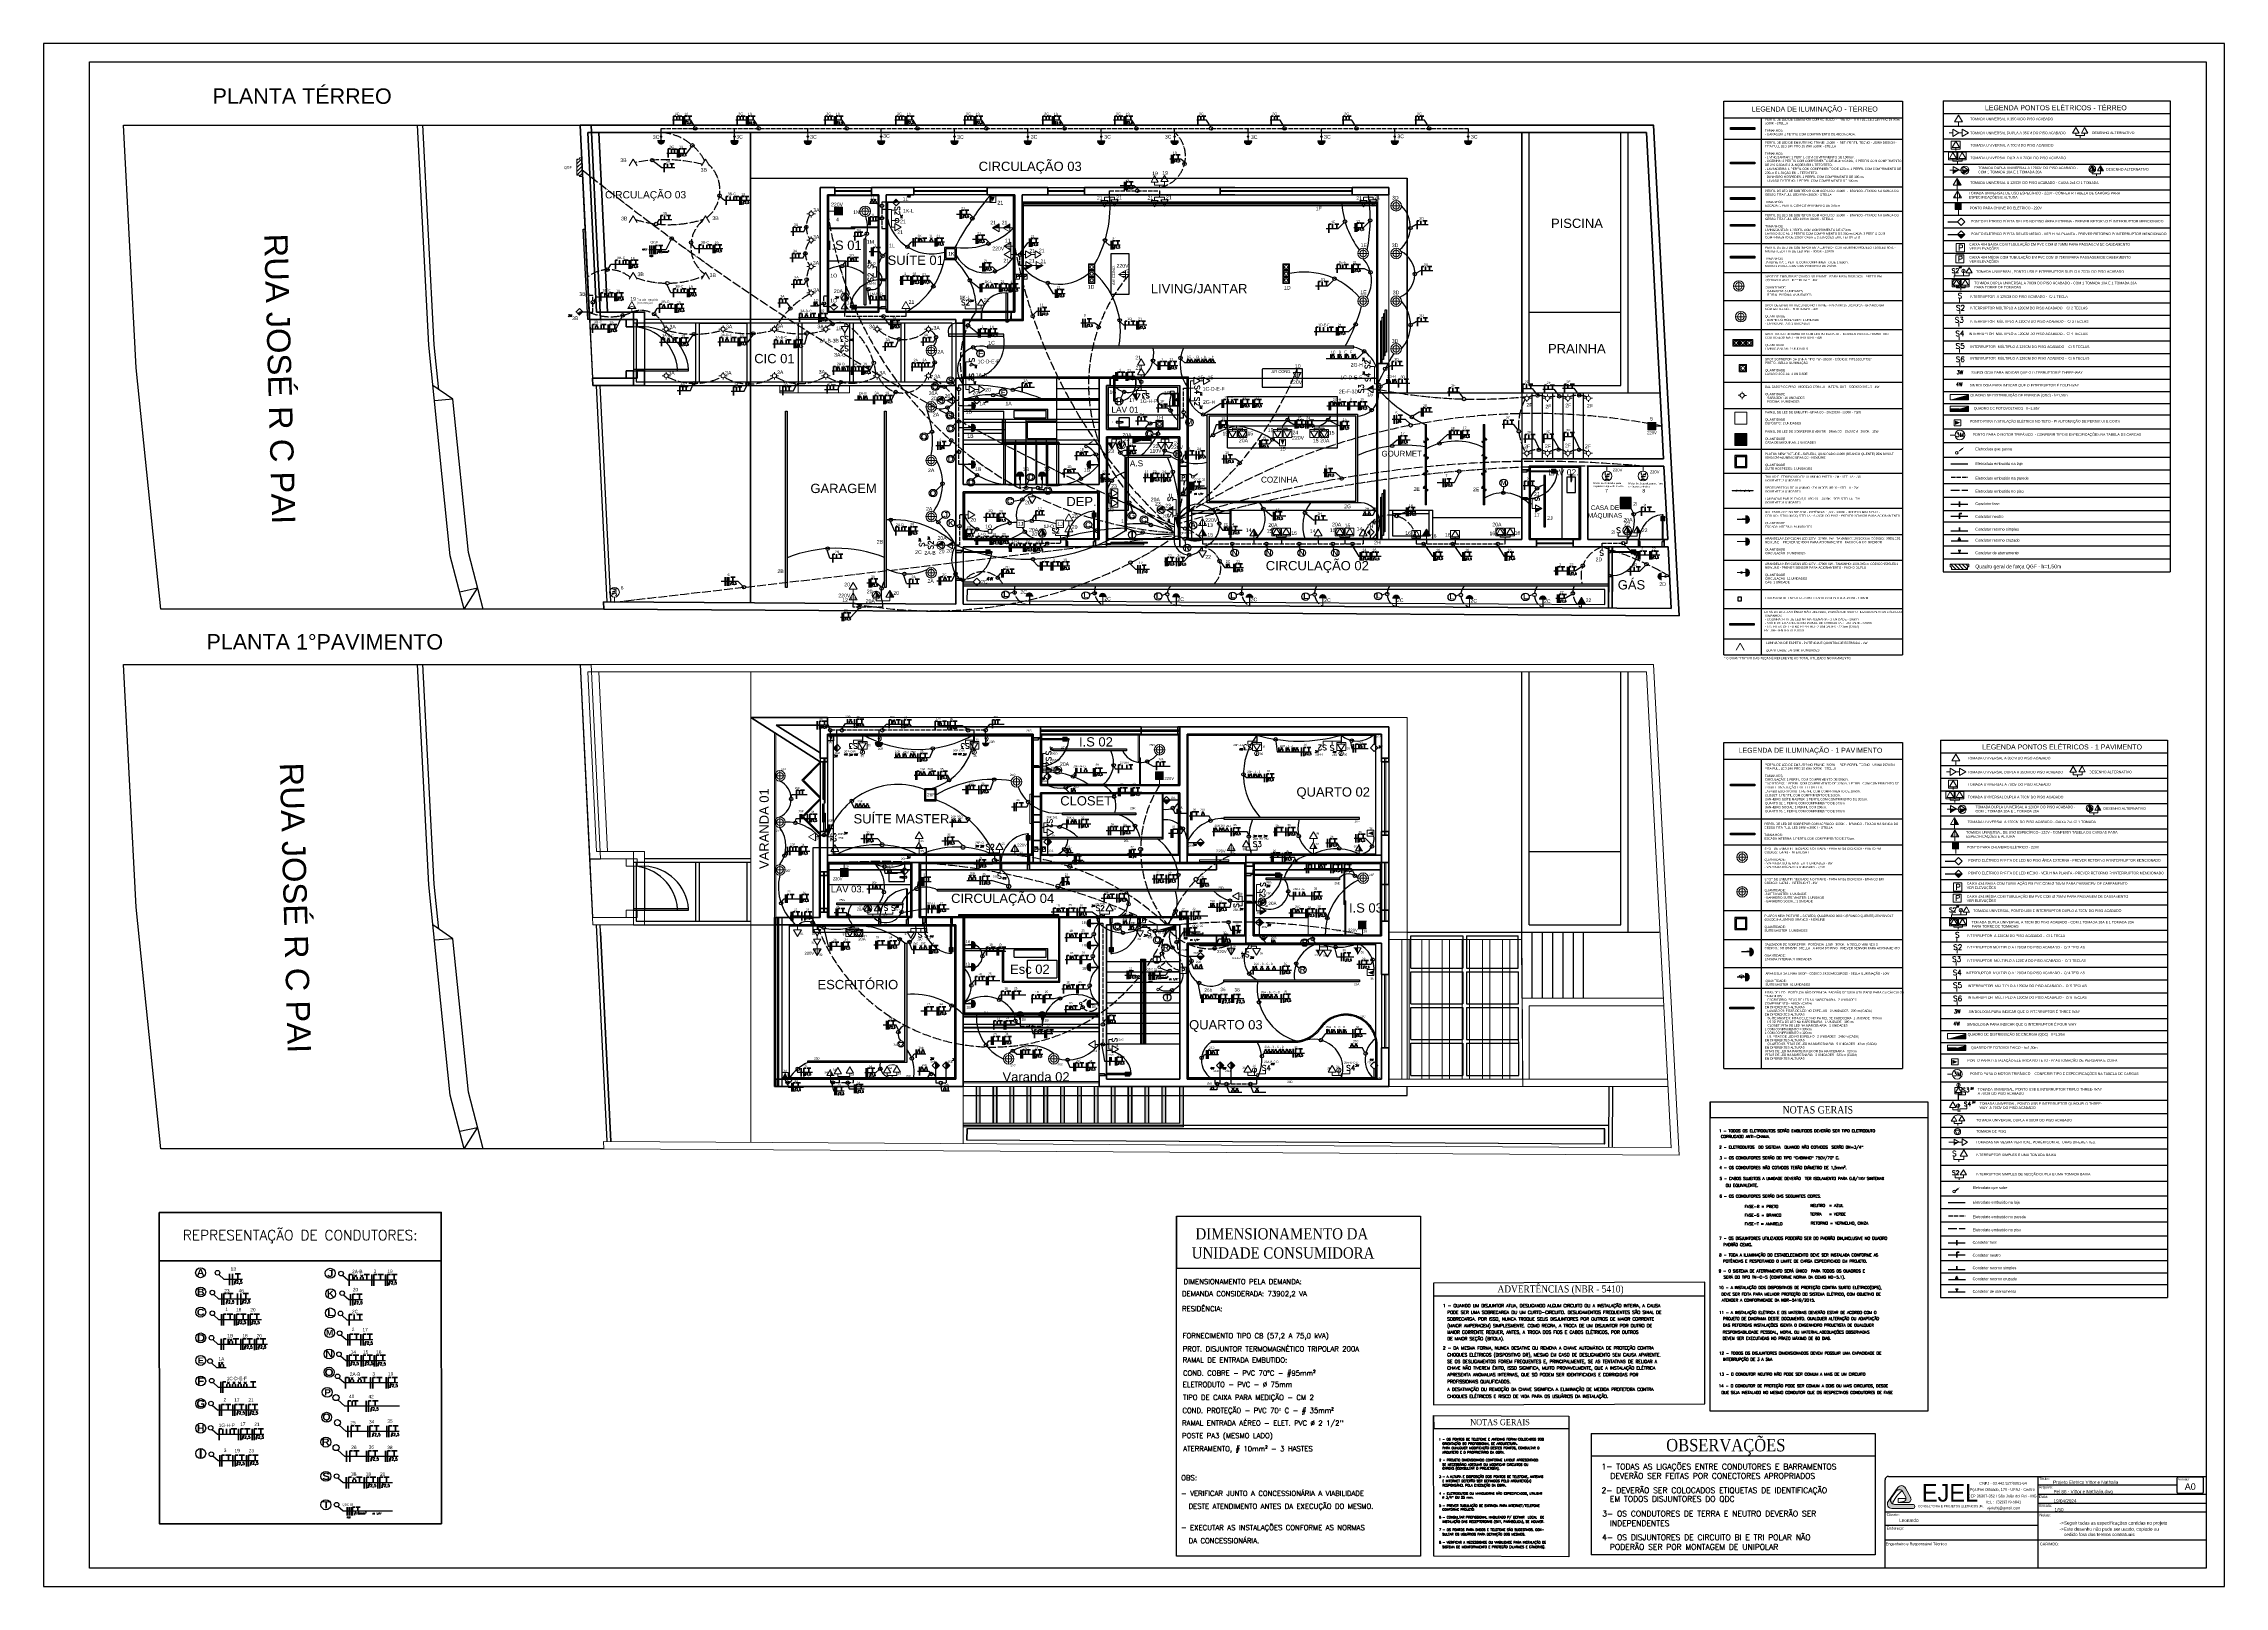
# Model space of a CAD drawing. Header units: millimetres. Extents: x 20625 to 81245, y 3427 to 18613.
# Drawn here: x 64594 to 70539, y 14408 to 18613 of the extents above; entities that cross this region are included whole.
import ezdxf
from ezdxf.enums import TextEntityAlignment as Align

# ---------------------------------------------------------------- set-up
doc = ezdxf.new("R2010")
doc.units = ezdxf.units.MM
for name, pattern in [('ACAD_ISO02W100', [15, 12, -3]), ('ACAD_ISO04W100', [30, 24, -3, 0, -3]), ('CONTINUO', [0]), ('HIDDEN', [0.375, 0.25, -0.125])]:
    doc.linetypes.add(name, pattern=pattern)
for name, color, linetype, lineweight in [('01', 1, 'Continuous', 9), ('EJEL05130C', 130, 'Continuous', 30), ('EJEL0550C', 50, 'Continuous', 35), ('EJEL0580C', 80, 'Continuous', 9), ('EJEL0910C', 10, 'Continuous', 9), ('EJEL25170C', 170, 'Continuous', 25), ('EJEL25170T', 170, 'ACAD_ISO02W100', 25), ('EJEL25170TP', 10, 'ACAD_ISO04W100', 25), ('EJEL3040C', 40, 'Continuous', 9), ('EJELFORMATO', 170, 'Continuous', 25), ('GRADE_VERTICAL', 252, 'Continuous', 0), ('MDT1_CURVAS', 252, 'Continuous', 0)]:
    doc.layers.add(name, color=color, linetype=linetype, lineweight=lineweight)
for name, color, linetype in [('1-ARQ-B', 2, 'Continuous'), ('1-ARQ-DEMOLIR', 12, 'Continuous'), ('1-MOBIL', 252, 'Continuous'), ('2-TXT-A', 7, 'Continuous'), ('3-ESPEC', 14, 'Continuous'), ('3-TRACO', 20, 'HIDDEN'), ('ARQ-1-COTAS', 145, 'Continuous'), ('ARQ-1-ESQUADRIAS-01', 1, 'Continuous'), ('ARQ-1-ESTRUTURA', 6, 'Continuous'), ('ARQ-1-ILUMINAÇÃO', 2, 'Continuous'), ('ARQ-1-MOBILIÁRIO', 252, 'Continuous'), ('ARQ-1-TEXTO-02', 2, 'Continuous'), ('ARQ-1-TRACEJADO', 20, 'Continuous'), ('ARQ-1-VISTA-01', 1, 'Continuous'), ('ARQ-4-TXT-02', 1, 'Continuous'), ('LINHA-MEIO FIO', 1, 'CONTINUO'), ('P02', 2, 'Continuous'), ('TOP', 4, 'Continuous'), ('TOPOGRAFIA', 2, 'Continuous')]:
    doc.layers.add(name, color=color, linetype=linetype)
doc.layers.add('ARQ-1-CONSTRUÇÃO', color=7, linetype='Continuous', true_color=0x4554a5)
doc.layers.add('TEXTO', color=7, linetype='Continuous', lineweight=0, true_color=0x000000)
doc.styles.add('AGEONE', font='')
doc.styles.add('AR', font='arial.ttf')
doc.styles.add('EST2', font='GARA.TTF')
doc.styles.add('M_abG50', font='', dxfattribs={"width": 1.1, "height": 0.13})
doc.styles.add('PADRÃO', font='', dxfattribs={"height": 0.2})
doc.styles.add('R80 ESC 1-200', font='arial.ttf', dxfattribs={"height": 40})
doc.styles.add('ROMANS', font='romans.shx')
doc.styles.add('ROMANSI', font='RomanS')
doc.styles.add('RSA', font='arial.ttf')
doc.styles.add('SR60', font='simplex', dxfattribs={"height": 0.15})
doc.styles.add('SR80', font='SIMPLEX', dxfattribs={"height": 0.1})
doc.styles.get("Standard").update_dxf_attribs({"font": 'arial.ttf'})
doc.styles.get('AGEONE').set_extended_font_data('Ageone')
doc.styles.get('M_abG50').set_extended_font_data('Arial Black')
doc.styles.get('PADRÃO').set_extended_font_data('AvantGarde Bk BT')

# ---------------------------------------------------------------- blocks, each defined once
blk = doc.blocks.new('bacia s-flat-1')
at = {"layer": '1-MOBIL', "linetype": 'Continuous'}
for p, q in [((37281.3, -4340.6), (37282.6, -4339.6)), ((37282.7, -4339.8), (37281.4, -4340.8)), ((37282.6, -4339.6), (37284, -4338.7)), ((37284.1, -4338.9), (37282.7, -4339.8)), ((37284.2, -4339.2), (37282.9, -4340)), ((37284, -4338.7), (37285.4, -4338)), ((37285.5, -4338.1), (37284.1, -4338.9)), ((37285.6, -4338.4), (37284.2, -4339.2)), ((37285.4, -4338), (37287, -4337.3)), ((37287.1, -4337.5), (37285.5, -4338.1)), ((37287.1, -4337.8), (37285.6, -4338.4)), ((37287, -4337.3), (37288.6, -4336.9)), ((37288.6, -4337.1), (37287.1, -4337.5)), ((37288.7, -4337.4), (37287.1, -4337.8)), ((37288.6, -4336.9), (37290.2, -4336.6)), ((37290.2, -4336.8), (37288.6, -4337.1)), ((37290.3, -4337.1), (37288.7, -4337.4)), ((37290.3, -4336.7), (37290.2, -4336.6)), ((37290.2, -4336.6), (37290.2, -4336.6)), ((37290.2, -4336.6), (37333.7, -4336.6)), ((37290.2, -4336.8), (37290.2, -4336.6)), ((37290.4, -4336.8), (37290.2, -4336.8)), ((37290.2, -4336.8), (37290.3, -4337.1)), ((37290.4, -4336.8), (37290.3, -4336.7)), ((37290.6, -4337.1), (37290.3, -4337.1)), ((37290.4, -4336.8), (37290.4, -4336.8)), ((37316.7, -4336.8), (37290.4, -4336.8)), ((37290.5, -4336.9), (37290.5, -4336.9)), ((37290.6, -4337.1), (37290.5, -4337)), ((37316.7, -4337.1), (37290.6, -4337.1)), ((37316.7, -4336.8), (37316.7, -4337.1)), ((37316.7, -4342.1), (37316.7, -4337.1)), ((37319.7, -4337.1), (37316.7, -4337.1)), ((37318.7, -4338.2), (37318.8, -4337.9)), ((37318.7, -4338.2), (37318.7, -4369.4)), ((37318.8, -4337.7), (37319, -4337.4)), ((37318.8, -4337.9), (37318.8, -4337.7)), ((37319.2, -4337.2), (37319, -4337.4)), ((37319.2, -4337.2), (37319.5, -4337.1)), ((37319.7, -4337.1), (37319.5, -4337.1)), ((37319.7, -4337.1), (37322.3, -4337.1)), ((37321.5, -4337.9), (37321.6, -4337.7)), ((37321.5, -4338.1), (37321.5, -4337.9)), ((37321.5, -4338.1), (37321.5, -4338.2)), ((37321.5, -4338.2), (37321.5, -4369.4)), ((37321.6, -4337.7), (37321.7, -4337.4)), ((37321.7, -4337.4), (37321.9, -4337.2)), ((37321.8, -4337.7), (37321.7, -4338)), ((37321.7, -4338), (37321.7, -4338.2)), ((37321.7, -4338.2), (37321.7, -4369.4)), ((37321.9, -4337.5), (37321.8, -4337.7)), ((37321.8, -4337.7), (37321.8, -4337.8)), ((37321.8, -4337.7), (37321.8, -4337.7)), ((37321.9, -4337.2), (37322.1, -4337.1)), ((37322.1, -4337.3), (37321.9, -4337.5)), ((37322, -4337.8), (37321.9, -4337.9)), ((37322, -4337.8), (37321.9, -4338)), ((37321.9, -4337.9), (37321.9, -4338)), ((37321.9, -4338), (37321.9, -4338.2)), ((37321.9, -4338.2), (37321.9, -4369.4)), ((37322.1, -4337.2), (37322, -4337.2)), ((37322.1, -4337.2), (37322, -4337.2)), ((37322.1, -4337.6), (37322, -4337.8)), ((37322, -4337.8), (37322, -4337.8)), ((37322.1, -4337.1), (37322.3, -4337.1)), ((37322.3, -4337.2), (37322.1, -4337.3)), ((37322.3, -4337.2), (37322.1, -4337.2)), ((37322.2, -4337.2), (37322.1, -4337.2)), ((37322.2, -4337.5), (37322.1, -4337.6)), ((37322.3, -4337.2), (37322.2, -4337.2)), ((37322.3, -4337.4), (37322.2, -4337.5)), ((37332.9, -4337.1), (37322.3, -4337.1)), ((37322.5, -4337.2), (37322.3, -4337.2)), ((37322.5, -4337.2), (37322.3, -4337.2)), ((37322.5, -4337.4), (37322.3, -4337.4)), ((37322.3, -4337.7), (37322.4, -4337.7)), ((37322.3, -4337.7), (37322.3, -4337.7)), ((37332.9, -4337.2), (37322.5, -4337.2)), ((37332.9, -4337.4), (37322.5, -4337.4)), ((37333.1, -4337.1), (37332.9, -4337.1)), ((37333.7, -4337.1), (37332.9, -4337.1)), ((37332.9, -4337.2), (37333.1, -4337.2)), ((37332.9, -4337.4), (37333, -4337.4)), ((37333, -4337.4), (37333.1, -4337.5)), ((37333.3, -4337.2), (37333.1, -4337.1)), ((37333.3, -4337.2), (37333.1, -4337.1)), ((37333.1, -4337.2), (37333.2, -4337.3)), ((37333.1, -4337.5), (37333.3, -4337.6)), ((37333.1, -4337.7), (37333.1, -4337.8)), ((37333.1, -4337.8), (37333.2, -4337.8)), ((37333.2, -4337.3), (37333.4, -4337.5)), ((37333.2, -4337.3), (37333.4, -4337.5)), ((37333.2, -4338), (37333.2, -4338.1)), ((37333.2, -4338.1), (37333.3, -4338.2)), ((37333.3, -4337.2), (37333.3, -4337.4)), ((37333.4, -4337.4), (37333.3, -4337.2)), ((37333.4, -4337.4), (37333.3, -4337.2)), ((37333.3, -4337.6), (37333.4, -4337.8)), ((37333.3, -4369.4), (37333.3, -4338.2)), ((37333.6, -4337.6), (37333.4, -4337.4)), ((37333.4, -4337.5), (37333.5, -4337.7)), ((37333.4, -4337.8), (37333.4, -4338)), ((37333.4, -4337.8), (37333.4, -4337.8)), ((37333.4, -4338), (37333.5, -4338.2)), ((37333.5, -4337.7), (37333.5, -4337.6)), ((37333.5, -4337.7), (37333.5, -4337.7)), ((37333.5, -4337.7), (37333.6, -4338)), ((37333.5, -4337.7), (37333.6, -4338)), ((37333.5, -4337.7), (37333.6, -4337.7)), ((37333.5, -4338.2), (37333.5, -4369.4)), ((37333.6, -4337.7), (37333.6, -4337.6)), ((37333.6, -4337.6), (37333.6, -4337.6)), ((37333.6, -4337.9), (37333.6, -4337.7)), ((37333.7, -4338.2), (37333.6, -4337.9)), ((37333.7, -4338.2), (37333.6, -4337.9)), ((37333.6, -4338), (37333.6, -4338.2)), ((37333.6, -4338.2), (37333.6, -4369.4)), ((37333.7, -4337.1), (37333.7, -4336.6)), ((37333.7, -4338.2), (37333.7, -4337.1)), ((37333.7, -4338.2), (37333.7, -4369.4)), ((37275.2, -4353.8), (37275.3, -4352.2)), ((37275.3, -4355.5), (37275.2, -4353.8)), ((37275.3, -4352.2), (37275.5, -4350.5)), ((37275.5, -4357.1), (37275.3, -4355.5)), ((37275.5, -4352.2), (37275.4, -4353.8)), ((37275.4, -4353.8), (37275.5, -4355.5)), ((37275.5, -4350.5), (37275.9, -4348.9)), ((37275.7, -4350.6), (37275.5, -4352.2)), ((37275.5, -4355.5), (37275.7, -4357.1)), ((37275.9, -4358.7), (37275.5, -4357.1)), ((37276.1, -4349), (37275.7, -4350.6)), ((37275.8, -4352.2), (37275.7, -4353.8)), ((37275.7, -4353.8), (37275.8, -4355.4)), ((37275.7, -4357.1), (37276.1, -4358.7)), ((37276, -4350.6), (37275.8, -4352.2)), ((37275.8, -4355.4), (37276, -4357)), ((37275.9, -4348.9), (37276.5, -4347.3)), ((37276.5, -4360.3), (37275.9, -4358.7)), ((37276.4, -4349), (37276, -4350.6)), ((37276, -4357), (37276.4, -4358.6)), ((37276.7, -4347.4), (37276.1, -4349)), ((37276.1, -4358.7), (37276.7, -4360.2)), ((37276.9, -4347.5), (37276.4, -4349)), ((37276.4, -4358.6), (37276.9, -4360.1)), ((37276.5, -4347.3), (37277.2, -4345.8)), ((37277.2, -4361.8), (37276.5, -4360.3)), ((37277.3, -4345.9), (37276.7, -4347.4)), ((37276.7, -4360.2), (37277.3, -4361.7)), ((37277.6, -4346.1), (37276.9, -4347.5)), ((37276.9, -4360.1), (37277.6, -4361.6)), ((37277.2, -4345.8), (37278, -4344.4)), ((37278, -4363.3), (37277.2, -4361.8)), ((37278.2, -4344.5), (37277.3, -4345.9)), ((37277.3, -4361.7), (37278.2, -4363.2)), ((37278.4, -4344.7), (37277.6, -4346.1)), ((37277.6, -4361.6), (37278.4, -4363)), ((37278, -4344.4), (37279, -4343)), ((37279, -4364.6), (37278, -4363.3)), ((37279.1, -4343.2), (37278.2, -4344.5)), ((37278.2, -4363.2), (37279.1, -4364.5)), ((37279.4, -4343.3), (37278.4, -4344.7)), ((37278.4, -4363), (37279.4, -4364.3)), ((37279, -4343), (37280.1, -4341.8)), ((37280.1, -4365.9), (37279, -4364.6)), ((37280.2, -4341.9), (37279.1, -4343.2)), ((37279.1, -4364.5), (37280.2, -4365.7)), ((37280.4, -4342.1), (37279.4, -4343.3)), ((37279.4, -4364.3), (37280.4, -4365.5)), ((37280.1, -4341.8), (37281.3, -4340.6)), ((37281.3, -4367), (37280.1, -4365.9)), ((37281.4, -4340.8), (37280.2, -4341.9)), ((37280.2, -4365.7), (37281.4, -4366.9)), ((37281.6, -4341), (37280.4, -4342.1)), ((37280.4, -4365.5), (37281.6, -4366.6)), ((37282.6, -4368), (37281.3, -4367)), ((37281.4, -4366.9), (37282.7, -4367.9)), ((37282.9, -4340), (37281.6, -4341)), ((37281.6, -4366.6), (37282.9, -4367.6)), ((37284, -4368.9), (37282.6, -4368)), ((37282.7, -4367.9), (37284.1, -4368.8)), ((37282.9, -4367.6), (37284.2, -4368.5)), ((37285.4, -4369.7), (37284, -4368.9)), ((37284.1, -4368.8), (37285.5, -4369.5)), ((37284.2, -4368.5), (37285.6, -4369.2)), ((37287, -4370.3), (37285.4, -4369.7)), ((37285.5, -4369.5), (37287.1, -4370.1)), ((37285.6, -4369.2), (37287.1, -4369.8)), ((37288.6, -4370.8), (37287, -4370.3)), ((37287.1, -4369.8), (37288.7, -4370.3)), ((37287.1, -4370.1), (37288.6, -4370.6)), ((37288.6, -4370.6), (37290.2, -4370.9)), ((37290.2, -4371.1), (37288.6, -4370.8)), ((37288.7, -4370.3), (37290.3, -4370.6)), ((37290.2, -4370.9), (37290.3, -4370.6)), ((37290.2, -4370.9), (37316.7, -4370.9)), ((37290.2, -4370.9), (37290.2, -4371.1)), ((37290.2, -4371), (37290.2, -4371.1)), ((37333.7, -4371.1), (37290.2, -4371.1)), ((37290.3, -4370.6), (37316.7, -4370.6)), ((37290.3, -4370.9), (37290.3, -4371)), ((37290.4, -4370.8), (37290.4, -4370.9)), ((37290.5, -4370.7), (37290.5, -4370.7)), ((37316.7, -4343.1), (37316.7, -4342.1)), ((37316.7, -4342.1), (37318.2, -4342.1)), ((37316.7, -4364.6), (37316.7, -4343.1)), ((37318.2, -4343.1), (37316.7, -4343.1)), ((37316.7, -4365.6), (37316.7, -4364.6)), ((37316.7, -4364.6), (37318.2, -4364.6)), ((37316.7, -4370.6), (37316.7, -4365.6)), ((37318.2, -4365.6), (37316.7, -4365.6)), ((37316.7, -4370.6), (37319.7, -4370.6)), ((37316.7, -4370.9), (37316.7, -4370.6)), ((37317.2, -4342.4), (37317.2, -4342.8)), ((37318.2, -4342.4), (37317.2, -4342.4)), ((37318.2, -4342.8), (37317.2, -4342.8)), ((37317.2, -4364.9), (37317.2, -4365.3)), ((37318.2, -4364.9), (37317.2, -4364.9)), ((37318.2, -4365.3), (37317.2, -4365.3)), ((37318.2, -4342.1), (37318.2, -4342.4)), ((37318.2, -4342.4), (37318.2, -4342.8)), ((37318.2, -4342.8), (37318.2, -4343.1)), ((37318.2, -4364.6), (37318.2, -4364.9)), ((37318.2, -4364.9), (37318.2, -4365.3)), ((37318.2, -4365.3), (37318.2, -4365.6)), ((37318.7, -4369.4), (37318.8, -4369.7)), ((37318.8, -4369.7), (37318.8, -4370)), ((37318.8, -4370), (37319, -4370.2)), ((37319.2, -4370.4), (37319, -4370.2)), ((37319.5, -4370.5), (37319.2, -4370.4)), ((37319.5, -4370.5), (37319.7, -4370.6)), ((37319.7, -4370.6), (37322.3, -4370.6)), ((37321.5, -4369.5), (37321.5, -4369.4)), ((37321.5, -4369.5), (37321.5, -4369.7)), ((37321.5, -4369.7), (37321.6, -4370)), ((37321.6, -4370), (37321.7, -4370.2)), ((37321.7, -4369.7), (37321.7, -4369.4)), ((37321.8, -4369.9), (37321.7, -4369.7)), ((37321.8, -4370.2), (37321.7, -4370.1)), ((37321.8, -4370.2), (37321.7, -4370.2)), ((37321.7, -4370.2), (37321.9, -4370.4)), ((37321.8, -4369.9), (37321.8, -4369.8)), ((37321.9, -4370.2), (37321.8, -4369.9)), ((37321.8, -4369.9), (37321.8, -4369.9)), ((37321.8, -4370.2), (37321.8, -4370.2)), ((37321.9, -4369.6), (37321.9, -4369.4)), ((37322, -4369.8), (37321.9, -4369.6)), ((37322.1, -4370.3), (37321.9, -4370.2)), ((37321.9, -4370.4), (37322.1, -4370.5)), ((37322.1, -4370), (37322, -4369.8)), ((37322.1, -4370.5), (37322, -4370.4)), ((37322.1, -4370.5), (37322, -4370.4)), ((37322.2, -4370.2), (37322.1, -4370)), ((37322.3, -4370.5), (37322.1, -4370.3)), ((37322.1, -4370.5), (37322.1, -4370.5)), ((37322.1, -4370.5), (37322.1, -4370.5)), ((37322.1, -4370.5), (37322.3, -4370.6)), ((37322.3, -4370.3), (37322.2, -4370.2)), ((37322.5, -4370.3), (37322.3, -4370.3)), ((37322.5, -4370.5), (37322.3, -4370.5)), ((37322.3, -4370.6), (37332.9, -4370.6)), ((37322.4, -4370), (37322.4, -4370)), ((37332.9, -4370.3), (37322.5, -4370.3)), ((37332.9, -4370.5), (37322.5, -4370.5)), ((37324.8, -4353.8), (37324.9, -4353.2)), ((37324.9, -4354.3), (37324.8, -4353.8)), ((37324.9, -4353.2), (37325.2, -4352.6)), ((37325.1, -4354.9), (37324.9, -4354.3)), ((37325.4, -4352.7), (37325.1, -4353.2)), ((37325.1, -4353.2), (37325.1, -4353.8)), ((37325.2, -4353.3), (37325.1, -4353.8)), ((37325.1, -4353.8), (37325.2, -4354.3)), ((37325.1, -4353.8), (37325.1, -4354.3)), ((37325.1, -4354.3), (37325.3, -4354.8)), ((37325.5, -4355.4), (37325.1, -4354.9)), ((37325.2, -4352.6), (37325.5, -4352.2)), ((37325.4, -4352.8), (37325.2, -4353.3)), ((37325.2, -4354.3), (37325.4, -4354.7)), ((37325.3, -4354.8), (37325.6, -4355.2)), ((37325.7, -4352.3), (37325.4, -4352.7)), ((37325.7, -4352.4), (37325.4, -4352.8)), ((37325.4, -4354.7), (37325.7, -4355.1)), ((37325.5, -4352.2), (37326, -4351.8)), ((37325.6, -4353), (37325.5, -4353.2)), ((37325.5, -4353.2), (37325.5, -4353.5)), ((37325.6, -4353.5), (37325.5, -4353.8)), ((37325.5, -4353.5), (37325.5, -4353.8)), ((37325.5, -4353.8), (37325.6, -4354.1)), ((37325.5, -4353.8), (37325.5, -4354.1)), ((37325.5, -4354.1), (37325.5, -4354.4)), ((37325.5, -4354.4), (37325.6, -4354.6)), ((37325.9, -4355.7), (37325.5, -4355.4)), ((37325.7, -4352.8), (37325.6, -4353)), ((37325.7, -4353), (37325.6, -4353.2)), ((37325.6, -4353.2), (37325.6, -4353.5)), ((37325.6, -4354.1), (37325.6, -4354.3)), ((37325.6, -4354.3), (37325.7, -4354.6)), ((37325.6, -4354.6), (37325.7, -4354.8)), ((37325.6, -4355.2), (37326, -4355.5)), ((37326.1, -4352), (37325.7, -4352.3)), ((37326.1, -4352.1), (37325.7, -4352.4)), ((37325.9, -4352.6), (37325.7, -4352.8)), ((37325.8, -4352.8), (37325.7, -4353)), ((37325.7, -4354.6), (37325.8, -4354.8)), ((37325.7, -4354.8), (37325.9, -4354.9)), ((37325.7, -4355.1), (37326.1, -4355.5)), ((37325.9, -4352.7), (37325.8, -4352.8)), ((37325.8, -4354.8), (37325.9, -4354.9)), ((37326.1, -4352.6), (37325.9, -4352.6)), ((37326.1, -4352.7), (37325.9, -4352.7)), ((37325.9, -4354.9), (37326.1, -4354.9)), ((37325.9, -4354.9), (37326.1, -4355)), ((37326.5, -4356), (37325.9, -4355.7)), ((37326, -4351.8), (37326.5, -4351.6)), ((37326, -4355.5), (37326.5, -4355.7)), ((37326.6, -4351.8), (37326.1, -4352)), ((37326.6, -4351.9), (37326.1, -4352.1)), ((37326.2, -4352.6), (37326.1, -4352.6)), ((37326.2, -4352.7), (37326.1, -4352.7)), ((37326.1, -4354.9), (37326.2, -4354.9)), ((37326.1, -4355), (37326.2, -4354.9)), ((37326.1, -4355.5), (37326.6, -4355.7)), ((37326.4, -4352.8), (37326.2, -4352.6)), ((37326.3, -4352.8), (37326.2, -4352.7)), ((37326.2, -4354.9), (37326.3, -4354.8)), ((37326.2, -4354.9), (37326.4, -4354.8)), ((37326.4, -4353), (37326.3, -4352.8)), ((37326.3, -4354.8), (37326.4, -4354.6)), ((37326.5, -4353), (37326.4, -4352.8)), ((37326.5, -4353.2), (37326.4, -4353)), ((37326.4, -4354.6), (37326.5, -4354.3)), ((37326.4, -4354.8), (37326.5, -4354.6)), ((37326.5, -4351.6), (37327.1, -4351.5)), ((37326.6, -4353.2), (37326.5, -4353)), ((37326.6, -4353.5), (37326.5, -4353.2)), ((37326.5, -4354.3), (37326.6, -4354.1)), ((37326.5, -4354.6), (37326.6, -4354.4)), ((37326.5, -4355.7), (37327.1, -4355.8)), ((37327, -4356), (37326.5, -4356)), ((37327.1, -4351.8), (37326.6, -4351.9)), ((37327.1, -4351.8), (37326.6, -4351.8)), ((37326.6, -4353.5), (37326.6, -4353.2)), ((37326.6, -4353.8), (37326.6, -4353.5)), ((37326.6, -4353.8), (37326.6, -4353.5)), ((37326.6, -4354.1), (37326.6, -4353.8)), ((37326.6, -4354.1), (37326.6, -4353.8)), ((37326.6, -4354.4), (37326.6, -4354.1)), ((37326.6, -4355.7), (37327.1, -4355.7)), ((37327.6, -4356), (37327, -4356)), ((37327.1, -4351.5), (37327.7, -4351.6)), ((37327.6, -4351.9), (37327.1, -4351.8)), ((37327.6, -4351.8), (37327.1, -4351.8)), ((37327.1, -4355.7), (37327.6, -4355.7)), ((37327.1, -4355.8), (37327.6, -4355.8)), ((37328.1, -4352.1), (37327.6, -4351.8)), ((37328.1, -4352.1), (37327.6, -4351.9)), ((37327.6, -4355.7), (37328, -4355.5)), ((37327.6, -4355.8), (37328.1, -4355.6)), ((37328.2, -4355.8), (37327.6, -4356)), ((37327.7, -4351.6), (37328.2, -4351.9)), ((37328, -4355.5), (37328.4, -4355.2)), ((37328.5, -4352.4), (37328.1, -4352.1)), ((37328.5, -4352.4), (37328.1, -4352.1)), ((37328.1, -4355.6), (37328.5, -4355.2)), ((37328.2, -4351.9), (37328.7, -4352.2)), ((37328.7, -4355.4), (37328.2, -4355.8)), ((37328.4, -4355.2), (37328.8, -4354.8)), ((37328.8, -4352.8), (37328.5, -4352.4)), ((37328.9, -4352.8), (37328.5, -4352.4)), ((37328.5, -4355.2), (37328.8, -4354.8)), ((37328.7, -4352.2), (37329.1, -4352.7)), ((37329, -4354.9), (37328.7, -4355.4)), ((37329, -4353.3), (37328.8, -4352.8)), ((37328.8, -4354.8), (37329, -4354.3)), ((37328.8, -4354.8), (37329, -4354.3)), ((37329, -4353.3), (37328.9, -4352.8)), ((37329, -4353.8), (37329, -4353.3)), ((37329.1, -4353.8), (37329, -4353.3)), ((37329, -4354.3), (37329, -4353.8)), ((37329, -4354.3), (37329.1, -4353.8)), ((37329.3, -4354.4), (37329, -4354.9)), ((37329.1, -4352.7), (37329.3, -4353.2)), ((37329.3, -4353.2), (37329.3, -4353.8)), ((37329.3, -4353.8), (37329.3, -4354.4)), ((37332.9, -4370.3), (37333, -4370.3)), ((37332.9, -4370.5), (37333.1, -4370.5)), ((37333.1, -4370.5), (37332.9, -4370.6)), ((37332.9, -4370.6), (37333.7, -4370.6)), ((37333, -4370.3), (37333.1, -4370.2)), ((37333, -4370.5), (37333.1, -4370.5)), ((37333.1, -4369.9), (37333.1, -4369.8)), ((37333.1, -4369.8), (37333.2, -4369.8)), ((37333.1, -4370.2), (37333.3, -4370)), ((37333.1, -4370.5), (37333.2, -4370.3)), ((37333.3, -4370.4), (37333.1, -4370.5)), ((37333.1, -4370.4), (37333.1, -4370.5)), ((37333.3, -4370.4), (37333.1, -4370.5)), ((37333.3, -4370.4), (37333.1, -4370.5)), ((37333.2, -4369.6), (37333.3, -4369.4)), ((37333.2, -4369.7), (37333.2, -4369.6)), ((37333.4, -4370.2), (37333.2, -4370.4)), ((37333.2, -4370.3), (37333.4, -4370.2)), ((37333.2, -4370.3), (37333.4, -4370.2)), ((37333.3, -4370.3), (37333.2, -4370.4)), ((37333.3, -4370), (37333.4, -4369.8)), ((37333.3, -4370), (37333.3, -4370)), ((37333.4, -4370.2), (37333.3, -4370.4)), ((37333.4, -4370.2), (37333.3, -4370.4)), ((37333.3, -4370.4), (37333.3, -4370.4)), ((37333.4, -4369.6), (37333.5, -4369.4)), ((37333.4, -4369.8), (37333.4, -4369.6)), ((37333.4, -4369.8), (37333.4, -4369.8)), ((37333.4, -4370.2), (37333.5, -4369.9)), ((37333.6, -4370), (37333.4, -4370.2)), ((37333.5, -4369.9), (37333.6, -4369.7)), ((37333.5, -4370), (37333.5, -4370)), ((37333.5, -4370), (37333.5, -4370)), ((37333.5, -4370), (37333.6, -4370)), ((37333.6, -4369.7), (37333.7, -4369.4)), ((37333.7, -4369.4), (37333.6, -4369.7)), ((37333.6, -4369.7), (37333.6, -4369.4)), ((37333.6, -4369.7), (37333.6, -4370)), ((37333.7, -4370.6), (37333.7, -4369.4)), ((37333.7, -4371.1), (37333.7, -4370.6))]:
    blk.add_line(p, q, dxfattribs=at)
blk = doc.blocks.new('irut')
at = {"layer": '1-MOBIL'}
for p, q in [((58806.8, 36078.5), (58806.8, 35988.5)), ((58927.6, 35988.5), (58927.6, 36078.5)), ((58806.8, 35988.5), (58927.6, 35988.5)), ((58807.2, 35996.7), (58927.6, 35996.7)), ((58850.1, 35986.6), (58841.5, 35986.6)), ((58841.5, 35984.7), (58841.5, 35986.6)), ((58841.5, 35984.7), (58850.1, 35984.7)), ((58850.1, 35984.7), (58850.1, 35986.6)), ((58853.3, 35996.7), (58853.3, 35988.5)), ((58856.5, 35986.6), (58856.5, 35984.7)), ((58865.1, 35986.6), (58856.5, 35986.6)), ((58856.5, 35984.7), (58865.1, 35984.7)), ((58865.1, 35984.7), (58865.1, 35986.6))]:
    blk.add_line(p, q, dxfattribs=at)
blk = doc.blocks.new('UYGUYGUYG')
at = {"layer": 'EJEL0580C'}
for points in [[(-39, 611), (-39, 618), (-33, 629), (-20, 641), (-11, 646), (-4, 646), (-11, 651), (-14, 652), (-19, 654), (-30, 652), (-30, 652), (-34, 650), (-39, 646), (-44, 640), (-46, 632), (-46, 629), (-46, 623), (-45, 620), (-42, 614), (-39, 611)], [(14, 558), (14, 566), (22, 578), (31, 587), (42, 594), (49, 593), (-4, 646), (-11, 646), (-22, 640), (-33, 629), (-39, 618), (-39, 611), (14, 558)], [(14, 558), (17, 562), (18, 569), (28, 582), (38, 589), (45, 590), (49, 593), (42, 593), (31, 587), (19, 574), (13, 565), (14, 561)], [(24, 534), (23, 542), (29, 555), (42, 569), (55, 580), (65, 585), (73, 584), (65, 590), (59, 591), (45, 584), (32, 573), (22, 560), (16, 548), (17, 541), (23, 535)], [(18, 561), (19, 568), (29, 581), (40, 588), (46, 590), (45, 590), (38, 589), (25, 579), (18, 569), (17, 561), (18, 561)], [(18, 552), (24, 562), (35, 576), (48, 586), (55, 589), (46, 590), (41, 588), (39, 588), (27, 578), (19, 567), (17, 557), (18, 554)], [(24, 534), (27, 538), (27, 546), (35, 559), (49, 573), (61, 580), (70, 580), (73, 584), (65, 585), (52, 578), (38, 566), (28, 552), (23, 541), (23, 538)], [(31, 533), (45, 541), (57, 550), (69, 566), (74, 576), (73, 584), (70, 580), (70, 571), (61, 558), (48, 545), (35, 537), (27, 537), (24, 534), (28, 534)], [(27, 546), (36, 561), (50, 573), (62, 580), (59, 579), (47, 571), (34, 557), (27, 546)], [(28, 538), (69, 580), (61, 580), (47, 571), (35, 559), (27, 546), (27, 542)], [(35, 537), (50, 546), (62, 559), (70, 572), (69, 580), (69, 580), (69, 571), (61, 558), (48, 545), (35, 538), (27, 538), (27, 538), (28, 538), (35, 537)], [(36, 538), (49, 546), (62, 559), (69, 571), (69, 580), (28, 538)], [(-23, 147), (-16, 148), (-12, 149), (-7, 152), (-4, 154), (-11, 154), (-22, 160), (-34, 173), (-39, 182), (-39, 189), (-44, 182), (-45, 180), (-46, 174), (-45, 163), (-45, 163), (-43, 159), (-39, 154), (-33, 149), (-25, 147), (-24, 147)], [(-11, 154), (-4, 154), (49, 207), (42, 207), (31, 213), (19, 226), (13, 235), (14, 242), (-39, 189), (-39, 182), (-33, 171), (-22, 160), (-13, 155)], [(42, 207), (49, 207), (45, 210), (38, 211), (26, 221), (18, 231), (17, 239), (14, 242), (14, 234), (22, 223), (31, 213), (42, 207)], [(59, 209), (66, 210), (73, 217), (65, 216), (52, 223), (38, 235), (28, 249), (23, 259), (24, 266), (17, 259), (16, 252), (22, 240), (34, 225), (48, 214), (53, 212)], [(45, 210), (46, 211), (39, 212), (27, 222), (19, 233), (17, 239), (17, 239), (18, 231), (28, 218), (38, 211), (45, 210)], [(50, 211), (55, 211), (45, 217), (31, 228), (21, 241), (18, 248), (18, 239), (19, 235), (19, 232), (29, 220), (40, 212), (50, 211)], [(65, 216), (73, 217), (69, 220), (61, 220), (48, 228), (34, 242), (27, 254), (27, 263), (24, 266), (23, 259), (29, 245), (42, 231), (55, 221), (61, 218)], [(73, 217), (74, 224), (67, 237), (55, 251), (41, 262), (31, 267), (24, 266), (28, 263), (36, 263), (50, 254), (62, 241), (70, 228), (70, 220)], [(68, 220), (70, 220), (70, 229), (61, 243), (48, 255), (35, 263), (27, 262), (28, 262), (36, 262), (49, 254), (62, 241), (69, 228), (69, 220), (68, 220)], [(61, 220), (61, 221), (47, 230), (34, 243), (27, 255), (28, 253), (36, 240), (50, 227), (60, 220)], [(61, 220), (69, 221), (28, 262), (28, 254), (36, 240), (48, 228), (61, 221)], [(69, 221), (69, 229), (61, 242), (48, 255), (36, 262), (28, 262), (65, 224)], [(-59, -183), (-56, -180), (-56, -171), (-47, -157), (-34, -145), (-21, -137), (-13, -137), (-10, -134), (-17, -133), (-29, -139), (-43, -150), (-55, -166), (-60, -176), (-59, -180)], [(-45, -191), (-33, -185), (-18, -173), (-8, -159), (-2, -147), (-3, -140), (-10, -134), (-9, -141), (-15, -155), (-28, -168), (-41, -179), (-51, -184), (-59, -183), (-51, -190), (-45, -191)], [(-51, -184), (-38, -177), (-24, -165), (-14, -151), (-9, -140), (-10, -134), (-13, -137), (-13, -146), (-21, -159), (-35, -173), (-47, -180), (-56, -180), (-59, -183), (-55, -184)], [(-47, -180), (-33, -170), (-21, -159), (-13, -146), (-14, -138), (-55, -179), (-47, -180)], [(-55, -179), (-14, -138), (-22, -138), (-35, -146), (-48, -159), (-55, -171)], [(-33, -190), (-27, -188), (-25, -188), (-13, -178), (-5, -167), (-3, -156), (-4, -152), (-10, -162), (-21, -175), (-34, -186), (-41, -189), (-34, -190)], [(25, -246), (36, -240), (47, -229), (53, -218), (53, -211), (0, -158), (0, -166), (-8, -177), (-17, -187), (-28, -193), (-35, -193), (18, -246), (22, -246)], [(-28, -193), (-17, -186), (-5, -174), (1, -165), (0, -158), (-3, -161), (-4, -169), (-14, -181), (-24, -189), (-31, -190), (-35, -193), (-30, -193)], [(-31, -190), (-24, -189), (-11, -179), (-4, -169), (-3, -161), (-4, -161), (-5, -168), (-15, -180), (-26, -188), (-32, -189), (-32, -190)], [(33, -253), (44, -252), (44, -252), (48, -250), (53, -246), (58, -240), (60, -232), (60, -229), (60, -223), (59, -220), (56, -214), (53, -211), (53, -218), (47, -229), (34, -241), (25, -246), (18, -246), (25, -251), (28, -252), (32, -253)], [(-17, -667), (-10, -666), (-14, -662), (-22, -662), (-36, -654), (-48, -641), (-56, -627), (-56, -620), (-59, -616), (-60, -624), (-53, -639), (-41, -653), (-27, -662), (-21, -665)], [(-10, -666), (-3, -658), (-2, -652), (-8, -640), (-20, -625), (-34, -614), (-45, -609), (-52, -610), (-59, -616), (-51, -615), (-38, -622), (-24, -634), (-14, -648), (-9, -658), (-9, -662)], [(-10, -666), (-9, -658), (-15, -645), (-28, -631), (-41, -621), (-52, -616), (-59, -616), (-55, -620), (-47, -620), (-34, -628), (-20, -642), (-13, -654), (-13, -663), (-10, -665)], [(-21, -663), (-13, -662), (-14, -662), (-22, -662), (-35, -654), (-48, -641), (-55, -627), (-55, -620), (-55, -620), (-56, -620), (-56, -629), (-47, -642), (-34, -655), (-22, -662)], [(-14, -662), (-14, -653), (-23, -639), (-34, -628), (-47, -620), (-55, -621), (-15, -661)], [(-22, -662), (-14, -662), (-55, -620), (-55, -629), (-47, -642), (-34, -655), (-22, -662)], [(-4, -648), (-4, -639), (-5, -634), (-6, -632), (-15, -619), (-25, -612), (-36, -610), (-41, -611), (-31, -616), (-17, -628), (-7, -641), (-4, -647)], [(-14, -662), (-13, -661), (-13, -653), (-22, -639), (-36, -627), (-34, -628), (-20, -643), (-13, -655), (-13, -660)], [(0, -642), (53, -589), (53, -582), (47, -571), (36, -560), (24, -554), (18, -554), (-35, -607), (-28, -606), (-17, -613), (-5, -626), (1, -635), (0, -638)], [(0, -642), (0, -634), (-7, -624), (-17, -613), (-28, -606), (-35, -607), (-31, -610), (-24, -611), (-12, -621), (-4, -631), (-3, -639), (0, -642)], [(-4, -639), (-3, -638), (-4, -631), (-14, -618), (-24, -611), (-32, -610), (-32, -611), (-25, -612), (-13, -622), (-5, -633), (-4, -638)], [(53, -589), (58, -582), (59, -579), (60, -574), (59, -563), (59, -563), (57, -559), (53, -554), (47, -549), (38, -547), (36, -546), (30, -547), (27, -548), (22, -550), (18, -554), (25, -554), (37, -561), (48, -573), (53, -582), (53, -587)]]:
    blk.add_hatch(color=256, dxfattribs=at).paths.add_polyline_path(points)
h = blk.add_hatch(color=256, dxfattribs=at)
h.paths.add_polyline_path([(27, -1000), (27, -615), (14, -628), (14, -990), (0, -990), (0, -642), (-3, -643), (-3, -649), (-2, -652), (-3, -659), (-10, -666), (-13, -667), (-13, -1000), (19, -1000)])
h.paths.add_polyline_path([(-13, -585), (0, -571), (0, -228), (-13, -215), (-13, -561)])
h.paths.add_polyline_path([(14, -558), (20, -552), (25, -549), (27, -548), (27, -252), (21, -249), (18, -246), (14, -243), (14, -557)])
h.paths.add_polyline_path([(27, -185), (27, 185), (14, 171), (14, -172), (24, -181)])
h.paths.add_polyline_path([(0, -158), (0, 158), (-6, 152), (-11, 149), (-13, 148), (-13, -133), (-9, -134), (-3, -141), (-2, -148), (-4, -152), (-3, -157), (-2, -157)])
h.paths.add_polyline_path([(-13, 215), (0, 228), (0, 572), (-13, 585), (-13, 230)])
h.paths.add_polyline_path([(14, 242), (17, 243), (17, 249), (16, 253), (17, 260), (24, 266), (27, 267), (27, 534), (23, 535), (17, 542), (16, 548), (18, 552), (17, 557), (14, 558), (14, 243)])
h.paths.add_polyline_path([(27, 615), (27, 1000), (-13, 1000), (-13, 652), (-7, 649), (-2, 645), (0, 643), (0, 990), (14, 990), (14, 628), (26, 617)])
h = blk.add_hatch(color=256, dxfattribs=at)
h.paths.add_polyline_path([(14, -990), (14, -628), (0, -643), (0, -990)])
h.paths.add_polyline_path([(0, -572), (14, -557), (14, -242), (0, -229), (0, -571)])
h.paths.add_polyline_path([(14, -172), (14, 171), (0, 157), (1, -158), (13, -170)])
h.paths.add_polyline_path([(0, 228), (14, 243), (13, 558), (0, 572), (0, 230)])
h.paths.add_polyline_path([(14, 628), (14, 990), (0, 990), (0, 642), (14, 629)])
h = blk.add_hatch(color=256, dxfattribs=at)
h.paths.add_polyline_path([(18, 557), (17, 561), (17, 561), (14, 558), (17, 557)])
h.paths.add_polyline_path([(46, 589), (48, 590), (50, 590), (49, 593), (46, 590)])
h = blk.add_hatch(color=256, dxfattribs=at)
h.paths.add_polyline_path([(49, 207), (50, 211), (46, 211), (45, 210), (48, 208)])
h.paths.add_polyline_path([(17, 239), (17, 240), (17, 240), (17, 243), (14, 242), (16, 240)])
h = blk.add_hatch(color=256, dxfattribs=at)
h.paths.add_polyline_path([(-54, -180), (-55, -179), (-55, -171), (-47, -158), (-34, -145), (-21, -138), (-13, -138), (-13, -138), (-14, -137), (-22, -137), (-36, -146), (-48, -159), (-56, -172), (-55, -180), (-55, -180)])
h.paths.add_polyline_path([(-13, -146), (-13, -146), (-13, -146)])
h = blk.add_hatch(color=256, dxfattribs=at)
h.paths.add_polyline_path([(-47, -180), (-33, -171), (-20, -157), (-21, -159), (-36, -173), (-48, -180), (-47, -180)])
h.paths.add_polyline_path([(-13, -146), (-13, -145), (-13, -146)])
h = blk.add_hatch(color=256, dxfattribs=at)
h.paths.add_polyline_path([(-35, -193), (-32, -189), (-33, -189), (-34, -190), (-36, -190), (-35, -191)])
h.paths.add_polyline_path([(-3, -161), (0, -158), (-4, -157), (-3, -161), (-3, -161)])
h = blk.add_hatch(color=256, dxfattribs=at)
h.paths.add_polyline_path([(-3, -643), (0, -642), (-3, -639), (-3, -639), (-3, -640), (-3, -642)])
h.paths.add_polyline_path([(-32, -611), (-32, -610), (-35, -607), (-36, -610), (-33, -611)])
for p, q in [((27, 1000), (-13, 1000)), ((-13, 652), (-13, 1000)), ((-13, 215), (-13, 585)), ((0, 990), (0, 642)), ((14, 990), (0, 990)), ((0, 572), (0, 228)), ((14, 628), (14, 990)), ((14, 242), (14, 558)), ((27, 615), (27, 1000)), ((-13, -133), (-13, 148)), ((0, 158), (0, -158)), ((14, -172), (14, 172)), ((27, 267), (27, 534)), ((27, -185), (27, 185)), ((-13, -585), (-13, -215)), ((0, -228), (0, -572)), ((14, -558), (14, -242)), ((27, -548), (27, -252)), ((-13, -1000), (-13, -666)), ((-13, -1000), (27, -1000)), ((0, -642), (0, -990)), ((0, -990), (14, -990)), ((14, -990), (14, -628)), ((27, -1000), (27, -615))]:
    blk.add_line(p, q, dxfattribs=at)
at = {"layer": 'EJEL0580C', "flags": 128}
for points in [[(-4, 646), (-6, 648), (-8, 650), (-11, 651), (-13, 652), (-15, 653), (-17, 653), (-19, 654), (-21, 654), (-23, 654), (-24, 653), (-25, 653), (-27, 653), (-28, 653), (-29, 653), (-29, 652), (-30, 652), (-31, 652), (-32, 652), (-32, 651), (-33, 651), (-33, 651), (-34, 650), (-34, 650), (-35, 650), (-35, 650), (-35, 649), (-36, 649), (-36, 649), (-36, 649), (-37, 648), (-37, 648), (-37, 648), (-38, 648), (-38, 648), (-38, 647), (-38, 647), (-39, 647), (-39, 647), (-39, 646), (-39, 646), (-40, 646), (-40, 646), (-40, 645), (-40, 645), (-41, 645), (-41, 645), (-41, 644), (-41, 644), (-41, 644), (-42, 643), (-42, 643), (-42, 643), (-42, 642), (-43, 642), (-43, 642), (-43, 641), (-43, 641), (-44, 640), (-44, 640), (-44, 639), (-45, 638), (-45, 638), (-45, 637), (-45, 636), (-46, 635), (-46, 634), (-46, 633), (-46, 632), (-46, 631), (-46, 629), (-46, 627), (-46, 626), (-46, 624), (-45, 621), (-45, 619), (-43, 617), (-42, 614), (-40, 612), (-39, 611)], [(18, 552), (17, 554), (17, 556), (17, 557)], [(55, 589), (53, 590), (51, 590), (50, 590)], [(-39, 189), (-41, 187), (-43, 185), (-44, 182), (-45, 180), (-46, 178), (-46, 176), (-46, 174), (-46, 172), (-46, 170), (-46, 169), (-46, 168), (-46, 167), (-46, 166), (-45, 165), (-45, 164), (-45, 163), (-45, 162), (-44, 162), (-44, 161), (-44, 160), (-44, 160), (-43, 159), (-43, 159), (-43, 159), (-43, 158), (-42, 158), (-42, 157), (-42, 157), (-42, 157), (-41, 156), (-41, 156), (-41, 156), (-41, 156), (-40, 155), (-40, 155), (-40, 155), (-40, 155), (-39, 154), (-39, 154), (-39, 154), (-39, 154), (-38, 153), (-38, 153), (-38, 153), (-38, 153), (-37, 152), (-37, 152), (-37, 152), (-37, 152), (-36, 151), (-36, 151), (-36, 151), (-35, 151), (-35, 150), (-34, 150), (-34, 150), (-33, 150), (-33, 149), (-32, 149), (-32, 149), (-31, 149), (-31, 148), (-30, 148), (-29, 148), (-28, 148), (-27, 147), (-26, 147), (-25, 147), (-23, 147), (-22, 147), (-20, 147), (-18, 147), (-16, 147), (-14, 148), (-12, 149), (-10, 150), (-7, 151), (-5, 153), (-4, 154)], [(18, 248), (17, 246), (17, 244), (17, 243)], [(55, 211), (53, 211), (51, 210), (50, 210)], [(-41, -189), (-39, -189), (-37, -190), (-36, -190)], [(-4, -152), (-3, -154), (-3, -156), (-3, -157)], [(53, -211), (55, -213), (57, -215), (58, -218), (59, -220), (60, -222), (60, -224), (60, -226), (60, -228), (60, -230), (60, -231), (60, -232), (60, -233), (60, -234), (59, -235), (59, -236), (59, -237), (59, -238), (58, -238), (58, -239), (58, -240), (58, -240), (57, -241), (57, -241), (57, -241), (57, -242), (56, -242), (56, -243), (56, -243), (56, -243), (55, -244), (55, -244), (55, -244), (55, -244), (54, -245), (54, -245), (54, -245), (54, -245), (53, -246), (53, -246), (53, -246), (53, -246), (52, -247), (52, -247), (52, -247), (52, -247), (51, -248), (51, -248), (51, -248), (51, -248), (50, -249), (50, -249), (50, -249), (49, -249), (49, -250), (48, -250), (48, -250), (47, -250), (47, -251), (46, -251), (46, -251), (45, -251), (45, -252), (44, -252), (43, -252), (42, -252), (41, -253), (40, -253), (39, -253), (37, -253), (36, -253), (34, -253), (32, -253), (30, -253), (28, -252), (26, -251), (24, -250), (21, -249), (19, -247), (18, -246)], [(-41, -611), (-39, -610), (-37, -610), (-36, -610)], [(-4, -648), (-3, -646), (-3, -644), (-3, -643)], [(53, -589), (55, -587), (57, -585), (58, -582), (59, -580), (60, -578), (60, -575), (60, -574), (60, -572), (60, -570), (60, -569), (60, -567), (60, -566), (60, -565), (59, -564), (59, -563), (59, -563), (59, -562), (58, -561), (58, -561), (58, -560), (58, -560), (57, -559), (57, -559), (57, -558), (57, -558), (56, -558), (56, -557), (56, -557), (56, -556), (55, -556), (55, -556), (55, -556), (55, -555), (54, -555), (54, -555), (54, -555), (54, -554), (53, -554), (53, -554), (53, -554), (53, -553), (52, -553), (52, -553), (52, -553), (52, -552), (51, -552), (51, -552), (51, -552), (51, -551), (50, -551), (50, -551), (50, -551), (49, -550), (49, -550), (48, -550), (48, -550), (47, -549), (47, -549), (46, -549), (46, -549), (45, -548), (45, -548), (44, -548), (43, -548), (42, -547), (41, -547), (40, -547), (39, -547), (37, -546), (36, -546), (34, -546), (32, -547), (30, -547), (28, -547), (26, -548), (24, -549), (21, -551), (19, -553), (18, -554)]]:
    blk.add_lwpolyline(points, dxfattribs=at)
at = {"layer": 'EJEL0580C'}
for centre, major_axis, start_param, end_param in [((31, 576), (-17.7, -17.7), 3.141593, 6.283185), ((42, 566), (-24.7, -24.7), 3.141593, 6.283185), ((31, 576), (-17.7, -17.7), 0, 0.391118), ((31, 576), (-14.1, -14.1), 3.141593, 6.283185), ((33, 575), (-14.1, -14.1), 3.422045, 5.953718), ((48, 559), (-24.7, -24.7), 3.141593, 6.283185), ((48, 559), (-21.3, -21.3), 3.141593, 6.283185), ((48, 559), (-20.7, -20.7), 3.141593, 6.283185), ((48, 559), (-24.7, -24.7), 0, 3.141593), ((48, 559), (-21.3, -21.3), 0, 3.141593), ((48, 559), (-20.7, -20.7), 0, 3.141593), ((31, 576), (-17.7, -17.7), 2.75116, 3.141593), ((31, 224), (-17.7, 17.7), 0, 3.141593), ((42, 235), (-24.7, 24.7), 0, 3.141593), ((31, 224), (-17.7, 17.7), 5.892753, 6.283185), ((31, 224), (-14.1, 14.1), 0, 3.141593), ((33, 226), (-14.1, 14.1), 0.301545, 2.87765), ((48, 241), (-24.7, 24.7), 0, 3.141593), ((48, 241), (-21.3, 21.3), 0, 3.141593), ((48, 241), (-24.7, 24.7), 3.141593, 6.283185), ((48, 241), (-20.7, 20.7), 0, 3.141593), ((48, 241), (-21.3, 21.3), 3.141593, 6.283185), ((48, 241), (-20.7, 20.7), 3.141593, 6.283185), ((31, 224), (-17.7, 17.7), 3.141593, 3.532711), ((-34, -159), (-24.7, -24.7), 3.141593, 6.283185), ((-34, -159), (-21.3, -21.3), 3.141593, 6.283185), ((-34, -159), (-20.7, -20.7), 3.141593, 6.283185), ((-34, -159), (-24.7, -24.7), 0, 3.141593), ((-34, -159), (-21.3, -21.3), 0, 3.141593), ((-34, -159), (-20.7, -20.7), 0, 3.141593), ((-28, -165), (-24.7, -24.7), 0, 3.141593), ((-17, -176), (-17.7, -17.7), 5.892753, 6.283185), ((-17, -176), (-17.7, -17.7), 0, 3.141593), ((-17, -176), (-14.1, -14.1), 0, 3.141593), ((-19, -174), (-14.1, -14.1), 0.280453, 2.87765), ((-17, -176), (-17.7, -17.7), 3.141593, 3.532711), ((-34, -641), (-24.7, 24.7), 0, 3.141593), ((-34, -641), (-21.3, 21.3), 0, 3.141593), ((-34, -641), (-24.7, 24.7), 3.141593, 6.283185), ((-34, -641), (-20.7, 20.7), 0, 3.141593), ((-34, -641), (-21.3, 21.3), 3.141593, 6.283185), ((-34, -641), (-20.7, 20.7), 3.141593, 6.283185), ((-28, -634), (-24.7, 24.7), 3.141593, 6.283185), ((-17, -624), (-17.7, 17.7), 0, 0.391118), ((-17, -624), (-17.7, 17.7), 3.141593, 6.283185), ((-17, -624), (-14.1, 14.1), 3.141593, 6.283185), ((-19, -625), (-14.1, 14.1), 3.422045, 6.019242), ((-17, -624), (-17.7, 17.7), 2.75116, 3.141593)]:
    blk.add_ellipse(centre, major_axis=major_axis, ratio=0.34202, start_param=start_param, end_param=end_param, dxfattribs=at)
blk = doc.blocks.new('ytfytf')
at = {"layer": 'EJEL0580C'}
for p, q in [((-134, 4), (-269, 4)), ((0, 236), (0, 134)), ((274, 0), (134, 0)), ((0, -134), (0, -240))]:
    blk.add_line(p, q, dxfattribs=at)
blk.add_circle((0, 0), 134, dxfattribs=at)
blk = doc.blocks.new('A$Ce9d9931e')
at = {"layer": 'EJEL0580C', "lineweight": -3, "ltscale": 0.2}
for points in [[(0, 0), (25.2, 0), (25.2, 25.2), (0, 25.2)], [(2.5, 2.5), (22.7, 2.5), (22.7, 22.7), (2.5, 22.7)]]:
    blk.add_lwpolyline(points, close=True, dxfattribs=at)
blk = doc.blocks.new('UIHUIH')
at = {"layer": 'EJEL3040C', "xscale": 17.01641263631295, "yscale": 17.01641263631295, "zscale": 17.01641263631295}
blk.add_blockref('A$Ce9d9931e', (-214, -214), dxfattribs=at)
blk = doc.blocks.new('A$C15267267')
at = {"layer": 'EJEL0580C'}
for p, q in [((-37, -21.2), (-37, 0)), ((37, 0), (-37, 0)), ((37, -21.2), (37, 0)), ((37, -21.2), (-37, -21.2))]:
    blk.add_line(p, q, dxfattribs=at)
blk.add_solid([(37, 0), (37, -21.2), (-37, -21.2)], dxfattribs=at)
blk = doc.blocks.new('A$C358D43A7')
at = {"layer": 'EJEL0580C'}
for p, q in [((0, 0), (-15.9, 0)), ((0, 0), (0, 16.9)), ((0, 16.9), (0, -16.9)), ((0, 16.9), (28.7, 0)), ((28.7, 0), (0, -16.9))]:
    blk.add_line(p, q, dxfattribs=at)
blk = doc.blocks.new('tomada de secção dupla baixa')
at = {"layer": 'EJEL0580C'}
for p, q in [((187307.2, 48210.5), (187317.1, 48227.4)), ((187317.1, 48227.4), (187327.1, 48210.5)), ((187333.8, 48212.1), (187343.8, 48229)), ((187343.8, 48229), (187353.7, 48212.1)), ((187307.2, 48210.5), (187327.1, 48210.5)), ((187317.1, 48210.5), (187317.1, 48202.7)), ((187317.1, 48202.7), (187343.8, 48202.7)), ((187343.8, 48202.7), (187330.5, 48202.7)), ((187330.5, 48202.7), (187330.5, 48196.3)), ((187343.8, 48212.1), (187333.8, 48212.1)), ((187333.8, 48212.1), (187353.7, 48212.1)), ((187343.8, 48212.1), (187343.8, 48202.7))]:
    blk.add_line(p, q, dxfattribs=at)
blk = doc.blocks.new('A$C21C60167')
at = {"layer": 'EJEL0580C'}
h = blk.add_hatch(color=256, dxfattribs=at)
h.dxf.hatch_style = 1
h.paths.add_polyline_path([(19.6, 13.8), (34.3, 13.8), (19.6, 38.6)])
for p, q in [((-19.6, 11.5), (-19.6, 0)), ((-19.6, 0), (19.6, 0)), ((19.6, 0), (0, 0)), ((0, 0), (0, -9.5)), ((4.9, 13.8), (19.6, 38.6)), ((19.6, 13.8), (4.9, 13.8)), ((4.9, 13.8), (34.3, 13.8)), ((19.6, 38.6), (34.3, 13.8)), ((19.6, 13.8), (19.6, 38.6)), ((19.6, 13.8), (19.6, 0)), ((0, -9.5), (0, -12.4))]:
    blk.add_line(p, q, dxfattribs=at)
at = {"layer": 'EJEL0580C', "style": 'SR80'}
blk.add_text('S', height=18.3, dxfattribs=at).set_placement((-26, 11.5))
blk = doc.blocks.new('A$C5CDA3447')
at = {"layer": 'EJEL0580C'}
blk.add_line((6.6, 0), (-6.6, 0), dxfattribs=at)
at = {"layer": 'EJEL0580C', "style": 'SR80'}
blk.add_text('S', height=21.2, rotation=270, dxfattribs=at).set_placement((6.6, 7.4))
blk = doc.blocks.new('A$C30B02EAA')
at = {"layer": 'EJEL0580C'}
h = blk.add_hatch(color=256, dxfattribs=at)
h.dxf.hatch_style = 1
h.paths.add_polyline_path([(0, 0), (0, -16.9), (28.7, 0)])
for p, q in [((0, 0), (-15.9, 0)), ((0, 0), (0, 16.9)), ((0, 16.9), (0, -16.9)), ((0, 16.9), (28.7, 0)), ((28.7, 0), (0, -16.9)), ((0, 0), (28.7, 0))]:
    blk.add_line(p, q, dxfattribs=at)
blk = doc.blocks.new('A$C1FA829F1')
at = {"layer": 'EJEL0580C'}
for p, q in [((0, 0), (-15.9, 0)), ((0, 0), (0, 16.9)), ((0, 16.9), (0, -16.9)), ((0, 16.9), (28.7, 0)), ((0, 8.5), (14.3, 8.5)), ((28.7, 0), (0, -16.9)), ((0, 0), (28.7, 0)), ((0, -8.5), (14.3, -8.5))]:
    blk.add_line(p, q, dxfattribs=at)
blk = doc.blocks.new('A$C51C8040F')
at = {"layer": 'EJEL0580C'}
h = blk.add_hatch(color=256, dxfattribs=at)
h.dxf.hatch_style = 1
h.paths.add_polyline_path([(0, -16.9), (28.7, 0), (0, 16.9)])
for p, q in [((0, 0), (-15.9, 0)), ((0, 0), (0, 16.9)), ((0, 16.9), (0, -16.9)), ((0, 16.9), (28.7, 0)), ((28.7, 0), (0, -16.9))]:
    blk.add_line(p, q, dxfattribs=at)
blk = doc.blocks.new('A$C43D11B4B')
at = {"layer": 'EJEL0580C'}
blk.add_line((6.6, 0), (-6.6, 0), dxfattribs=at)
at = {"layer": 'EJEL0580C', "style": 'SR80'}
blk.add_text('S3', height=21.16, rotation=270, dxfattribs=at).set_placement((6.6, 16.1))
blk = doc.blocks.new('YTFTYF')
at = {"layer": 'EJEL0580C'}
for radius in [5.5, 3.5]:
    blk.add_circle((0, 0), radius, dxfattribs=at)
blk = doc.blocks.new('guygyug')
at = {"layer": 'EJEL0580C'}
for p, q in [((189, 0), (-189, 0)), ((0, -189), (0, 189))]:
    blk.add_line(p, q, dxfattribs=at)
at = {"layer": 'EJEL3040C', "xscale": 34.45206340576645, "yscale": 34.45206340576645, "zscale": 34.45206340576645}
blk.add_blockref('YTFTYF', (0, 0), dxfattribs=at)
blk = doc.blocks.new('arandela')
at = {"layer": 'EJEL0580C'}
h = blk.add_hatch(color=256, dxfattribs=at)
h.dxf.hatch_style = 1
h.paths.add_polyline_path([(185687.4, 52504.8, 1), (185687.4, 52524.8)])
h = blk.add_hatch(color=256, dxfattribs=at)
h.dxf.hatch_style = 1
h.paths.add_polyline_path([(185687.4, 52504.8, 1), (185687.4, 52524.8)])
for p, q in [((185687.4, 52514.8), (185664, 52514.8)), ((185687.4, 52514.8), (185664, 52514.8)), ((185687.4, 52504.8), (185687.4, 52524.8)), ((185687.4, 52504.8), (185687.4, 52524.8))]:
    blk.add_line(p, q, dxfattribs=at)
for centre, radius, start, end in [((185681.6, 52508.8), 8.35, 45.52171, 134.47829), ((185687.4, 52514.8), 9.98, 270, 90), ((185687.4, 52514.8), 9.98, 270, 90)]:
    blk.add_arc(centre, radius, start, end, dxfattribs=at)
blk = doc.blocks.new('A$C3D7A1D48')
at = {"layer": 'EJEL0580C'}
blk.add_line((6.6, 0), (-6.6, 0), dxfattribs=at)
at = {"layer": 'EJEL0580C', "style": 'SR80'}
blk.add_text('S2', height=21.16, rotation=270, dxfattribs=at).set_placement((6.6, 16.1))
blk = doc.blocks.new('A$C38DD1369')
at = {"layer": 'EJEL0580C'}
blk.add_line((156, 0), (0, 0), dxfattribs=at)
blk.add_circle((313, 0), 156, dxfattribs=at)
blk.add_circle((313, 0), 156, dxfattribs=at)
at = {"layer": 'EJEL0580C', "style": 'SR80'}
blk.add_text('3M', height=135.4, dxfattribs=at).set_placement((189, -61))
blk = doc.blocks.new('20 e 10 A')
at = {"layer": 'EJEL0580C'}
h = blk.add_hatch(color=256, dxfattribs=at)
h.dxf.hatch_style = 1
h.paths.add_polyline_path([(185079.6, 47101.4), (185089.6, 47101.4), (185079.6, 47118.3)])
h = blk.add_hatch(color=256, dxfattribs=at)
h.dxf.hatch_style = 1
h.paths.add_polyline_path([(185106.2, 47101.4), (185116.2, 47101.4), (185106.2, 47118.3)])
for p, q in [((185069.6, 47101.4), (185079.6, 47118.3)), ((185079.6, 47101.4), (185069.6, 47101.4)), ((185069.6, 47101.4), (185089.6, 47101.4)), ((185079.6, 47118.3), (185089.6, 47101.4)), ((185079.6, 47101.4), (185079.6, 47118.3)), ((185079.6, 47101.4), (185079.6, 47092.1)), ((185079.6, 47092.1), (185106.2, 47092.1)), ((185106.2, 47092.1), (185092.9, 47092.1)), ((185092.9, 47092.1), (185092.9, 47085.6)), ((185096.3, 47101.4), (185106.2, 47118.3)), ((185106.2, 47101.4), (185096.3, 47101.4)), ((185096.3, 47101.4), (185116.2, 47101.4)), ((185106.2, 47118.3), (185116.2, 47101.4)), ((185106.2, 47101.4), (185106.2, 47118.3)), ((185106.2, 47101.4), (185106.2, 47092.1))]:
    blk.add_line(p, q, dxfattribs=at)
blk.add_circle((185079.6, 47107.3), 11, dxfattribs=at)
blk = doc.blocks.new('20 10 Aa')
at = {"layer": 'EJEL0580C'}
blk.add_blockref('20 e 10 A', (0, 0), dxfattribs=at)
blk = doc.blocks.new('20A')
at = {"layer": 'EJEL0580C'}
h = blk.add_hatch(color=256, dxfattribs=at)
h.dxf.hatch_style = 1
h.paths.add_polyline_path([(186237.2, 52208.5), (186237.2, 52218.4), (186220.3, 52208.5)])
for p, q in [((186246.6, 52208.5), (186219.9, 52208.5)), ((186220.3, 52208.5), (186237.2, 52218.4)), ((186237.2, 52198.5), (186220.3, 52208.5)), ((186237.2, 52198.5), (186237.2, 52218.4)), ((186237.2, 52208.5), (186246.6, 52208.5)), ((186237.2, 52208.5), (186237.2, 52198.5))]:
    blk.add_line(p, q, dxfattribs=at)
blk.add_circle((186231.4, 52208.5), 11, dxfattribs=at)
blk = doc.blocks.new('70cm')
at = {"layer": 'EJEL0580C'}
for p, q in [((186060.5, 52261.3), (186054, 52261.3)), ((186060.5, 52274.7), (186060.5, 52248)), ((186068.3, 52274.7), (186060.5, 52274.7)), ((186060.5, 52248), (186060.5, 52261.3)), ((186068.3, 52284.6), (186068.3, 52264.7)), ((186068.3, 52284.6), (186085.2, 52274.7)), ((186068.3, 52279.6), (186068.3, 52270)), ((186085.2, 52274.7), (186068.3, 52264.7)), ((186068.3, 52258), (186068.3, 52238.1)), ((186068.3, 52258), (186085.2, 52248)), ((186068.3, 52248), (186060.5, 52248)), ((186068.3, 52253), (186068.3, 52243.4)), ((186085.2, 52248), (186068.3, 52238.1))]:
    blk.add_line(p, q, dxfattribs=at)
for points in [[(186064.2, 52287.2), (186085.6, 52287.2), (186085.6, 52263.1), (186064.2, 52263.1)], [(186064.2, 52260.6), (186085.6, 52260.6), (186085.6, 52236.4), (186064.2, 52236.4)]]:
    blk.add_lwpolyline(points, close=True, dxfattribs=at)
blk = doc.blocks.new('70cc')
at = {"layer": 'EJEL0580C'}
for p, q in [((186995.2, 52157.6), (187005.2, 52174.5)), ((186995.2, 52157.6), (187015.1, 52157.6)), ((187000.2, 52157.6), (187009.8, 52157.6)), ((187005.2, 52174.5), (187015.1, 52157.6)), ((187005.2, 52157.6), (187005.2, 52149.8))]:
    blk.add_line(p, q, dxfattribs=at)
blk.add_lwpolyline([(186992.6, 52153.5), (186992.6, 52174.9), (187016.7, 52174.9), (187016.7, 52153.5)], close=True, dxfattribs=at)
blk = doc.blocks.new('A$C0AE3526C')
at = {"layer": 'EJEL0580C'}
h = blk.add_hatch(color=256, dxfattribs=at)
h.dxf.hatch_style = 1
h.paths.add_polyline_path([(47.6, 15.9), (15.9, 15.9), (15.9, -15.9), (47.6, -15.9)])
h = blk.add_hatch(color=256, dxfattribs=at)
h.dxf.hatch_style = 1
h.paths.add_polyline_path([(47.6, -15.9), (47.6, 0), (15.9, 0), (15.9, -15.9)])
for p, q in [((-7.9, 0), (47.6, 0)), ((0, 0), (47.6, 0)), ((15.9, 15.9), (47.6, 15.9)), ((15.9, -15.9), (15.9, 15.9)), ((15.9, -15.9), (15.9, 15.9)), ((47.6, -15.9), (47.6, 15.9)), ((47.6, -15.9), (47.6, 15.9))]:
    blk.add_line(p, q, dxfattribs=at)
blk = doc.blocks.new('70cmmmm')
at = {"layer": 'EJEL0580C'}
for p, q in [((186060.5, 52261.3), (186054, 52261.3)), ((186060.5, 52274.7), (186060.5, 52248)), ((186068.3, 52274.7), (186060.5, 52274.7)), ((186060.5, 52248), (186060.5, 52261.3)), ((186068.3, 52284.6), (186068.3, 52264.7)), ((186068.3, 52284.6), (186085.2, 52274.7)), ((186068.3, 52279.6), (186068.3, 52270)), ((186085.2, 52274.7), (186068.3, 52264.7)), ((186068.3, 52258), (186068.3, 52238.1)), ((186068.3, 52258), (186085.2, 52248)), ((186068.3, 52248), (186060.5, 52248)), ((186068.3, 52253), (186068.3, 52243.4)), ((186085.2, 52248), (186068.3, 52238.1))]:
    blk.add_line(p, q, dxfattribs=at)
for points in [[(186064.2, 52287.2), (186085.6, 52287.2), (186085.6, 52263.1), (186064.2, 52263.1)], [(186064.2, 52260.6), (186085.6, 52260.6), (186085.6, 52236.4), (186064.2, 52236.4)]]:
    blk.add_lwpolyline(points, close=True, dxfattribs=at)
blk = doc.blocks.new('duas emoilhadas')
at = {"layer": 'EJEL0580C'}
h = blk.add_hatch(color=256, dxfattribs=at)
h.dxf.hatch_style = 1
h.paths.add_polyline_path([(185341, 52808.3), (185351, 52808.3), (185341, 52825.2)])
h = blk.add_hatch(color=256, dxfattribs=at)
h.dxf.hatch_style = 1
h.paths.add_polyline_path([(185341, 52782.1), (185351, 52782.1), (185341, 52799)])
for p, q in [((185331, 52808.3), (185341, 52825.2)), ((185341, 52808.3), (185331, 52808.3)), ((185331, 52808.3), (185351, 52808.3)), ((185331, 52782.1), (185341, 52799)), ((185341, 52825.2), (185351, 52808.3)), ((185341, 52808.3), (185341, 52825.2)), ((185341, 52808.3), (185341, 52799)), ((185341, 52782.1), (185341, 52799)), ((185341, 52782.1), (185331, 52782.1)), ((185331, 52782.1), (185351, 52782.1)), ((185341, 52782.1), (185341, 52772.7))]:
    blk.add_line(p, q, dxfattribs=at)
blk.add_circle((185341, 52814.2), 11, dxfattribs=at)
blk = doc.blocks.new('duas tug media um simples e 2 3w')
at = {"layer": 'EJEL0580C'}
blk.add_line((185591.5, 52134.8), (185583.5, 52134.8), dxfattribs=at)
at = {"layer": 'EJEL0580C', "xscale": 0.67988, "yscale": 0.67988, "zscale": 0.67988, "rotation": 180}
blk.add_blockref('A$C5CDA3447', (185562.9, 52134.8), dxfattribs=at)
at = {"layer": 'EJEL25170T', "color": 240, "true_color": 0xed1f24, "rotation": 90}
blk.add_blockref('duas emoilhadas', (238416.8, -133206.2), dxfattribs=at)
at = {"layer": 'EJEL0580C'}
for s, height, style, p in [('3W', 5.75, 'SR60', (185573, 52147.9)), ('S2', 14.39, 'SR80', (185582.5, 52122.9))]:
    blk.add_text(s, height=height, rotation=90, dxfattribs=dict(at, style=style)).set_placement(p)
blk = doc.blocks.new('tue e tug baixa')
at = {"layer": 'EJEL0580C', "xscale": 0.645886, "yscale": 0.645886, "zscale": 0.645886}
for name, p, rotation in [('A$C358D43A7', (185364, 52014.8), 89.99999999999999), ('A$C1FA829F1', (185364, 51986), 90)]:
    blk.add_blockref(name, p, dxfattribs=dict(at, rotation=rotation))
blk = doc.blocks.new('duas tugs baixas')
at = {"layer": 'EJEL0580C'}
blk.add_line((185944.8, 52190), (185944.8, 52191.2), dxfattribs=at)
at = {"layer": 'EJEL0580C', "xscale": 0.645886, "yscale": 0.645886, "zscale": 0.645886, "rotation": 90}
for p in [(185944.8, 52201.4), (185944.8, 52171.5)]:
    blk.add_blockref('A$C358D43A7', p, dxfattribs=at)
blk = doc.blocks.new('tomada media de 20A')
at = {"layer": 'EJEL0580C'}
h = blk.add_hatch(color=256, dxfattribs=at)
h.dxf.hatch_style = 1
h.paths.add_polyline_path([(185444, 52011), (185454, 52011), (185444, 52027.9)])
for p, q in [((185434, 52011), (185444, 52027.9)), ((185444, 52027.9), (185454, 52011)), ((185444, 52011), (185444, 52027.9)), ((185444, 52011), (185434, 52011)), ((185434, 52011), (185454, 52011)), ((185444, 52011), (185444, 52001.6))]:
    blk.add_line(p, q, dxfattribs=at)
blk.add_circle((185444, 52016.9), 11, dxfattribs=at)
blk = doc.blocks.new('quadro de fotovoltaico')
at = {"layer": 'EJEL0580C'}
for p, q in [((186126.1, 52426.8), (186126.1, 52412.4)), ((186126.1, 52426.8), (186176.5, 52426.8)), ((186126.1, 52412.4), (186176.5, 52412.4)), ((186151.3, 52419.6), (186176.5, 52419.6)), ((186176.5, 52426.8), (186176.5, 52412.4))]:
    blk.add_line(p, q, dxfattribs=at)
for points in [[(186126.1, 52412.4), (186126.1, 52426.8), (186176.5, 52426.8)], [(186176.5, 52426.8), (186176.5, 52419.6), (186151.3, 52419.6)]]:
    blk.add_solid(points, dxfattribs=at)
blk = doc.blocks.new('2 tugs baixas')
at = {"layer": 'EJEL0580C'}
for p, q in [((186286.4, 52580.3), (186277, 52580.3)), ((186286.4, 52580.3), (186286.4, 52590.3)), ((186286.4, 52590.3), (186286.4, 52570.3)), ((186286.4, 52590.3), (186303.3, 52580.3)), ((186303.3, 52580.3), (186286.4, 52570.3)), ((186312.6, 52580.3), (186303.3, 52580.3)), ((186312.6, 52590.3), (186312.6, 52570.3)), ((186312.6, 52590.3), (186329.5, 52580.3)), ((186329.5, 52580.3), (186312.6, 52570.3))]:
    blk.add_line(p, q, dxfattribs=at)
blk = doc.blocks.new('luminária quadrada')
at = {"layer": 'EJEL0580C'}
blk.add_lwpolyline([(186188.9, 52474.9), (186188.9, 52454.7), (186209.1, 52454.7), (186209.1, 52474.9), (186188.9, 52474.9)], dxfattribs=at)
blk.add_lwpolyline([(186191.6, 52472.2), (186191.6, 52457.4), (186206.4, 52457.4), (186206.4, 52472.2)], close=True, dxfattribs=at)
blk.add_circle((186199, 52464.8), 4.76, dxfattribs=at)
blk = doc.blocks.new('A$C4247474B')
at = {"layer": 'EJEL0580C'}
for p, q in [((0, 0), (31.7, 0)), ((0, 0), (0, -31.7)), ((31.7, 0), (31.7, -31.7)), ((0, -31.7), (31.7, -31.7))]:
    blk.add_line(p, q, dxfattribs=at)
at = {"layer": 'EJEL0580C', "style": 'SR80'}
blk.add_text('P', height=21.2, rotation=270, dxfattribs=at).set_placement((5.5, -8.3))
blk = doc.blocks.new('caixa alta')
at = {"layer": 'EJEL0580C'}
blk.add_arc((203472.7, 35116.8), 5.64, 344.76777, 31.77098, dxfattribs=at)
at = {"layer": 'EJEL0580C', "xscale": 1.154827054658877, "yscale": 1.154827054658877, "zscale": 1.154827054658877, "rotation": 90}
blk.add_blockref('A$C4247474B', (203450.4, 35086.2), dxfattribs=at)
blk = doc.blocks.new('abuble')
at = {"layer": 'EJEL0580C'}
for p, q in [((186408.2, 52445.5), (186388.2, 52445.5)), ((186398.2, 52428.6), (186388.2, 52445.5)), ((186403.2, 52445.5), (186393.6, 52445.5)), ((186424.8, 52453.3), (186398.2, 52453.3)), ((186398.2, 52453.3), (186411.5, 52453.3)), ((186398.2, 52445.5), (186398.2, 52453.3)), ((186408.2, 52445.5), (186398.2, 52428.6)), ((186409, 52453.3), (186409, 52459.8)), ((186434.8, 52445.5), (186414.9, 52445.5)), ((186424.8, 52428.6), (186414.9, 52445.5)), ((186429.8, 52445.5), (186420.2, 52445.5)), ((186424.8, 52445.5), (186424.8, 52453.3)), ((186434.8, 52445.5), (186424.8, 52428.6))]:
    blk.add_line(p, q, dxfattribs=at)
for points in [[(186410.8, 52449.6), (186410.8, 52428.2), (186386.6, 52428.2), (186386.6, 52449.6)], [(186437.4, 52449.6), (186437.4, 52428.2), (186413.3, 52428.2), (186413.3, 52449.6)]]:
    blk.add_lwpolyline(points, close=True, dxfattribs=at)
blk.add_circle((186425.3, 52438.9), 10.7, dxfattribs=at)
blk = doc.blocks.new('bloco 4')
at = {"layer": 'EJEL0580C'}
h = blk.add_hatch(color=256, dxfattribs=at)
h.dxf.hatch_style = 1
h.paths.add_polyline_path([(187474.1, 52168.6), (187484, 52168.6), (187474.1, 52185.5)])
h = blk.add_hatch(color=256, dxfattribs=at)
h.dxf.hatch_style = 1
h.paths.add_polyline_path([(187500.7, 52168.6), (187510.7, 52168.6), (187500.7, 52185.5)])
for p, q in [((187449.2, 52159.3), (187500.7, 52159.3)), ((187464.1, 52168.6), (187474.1, 52185.5)), ((187474.1, 52168.6), (187464.1, 52168.6)), ((187464.1, 52168.6), (187484, 52168.6)), ((187474.1, 52185.5), (187484, 52168.6)), ((187474.1, 52168.6), (187474.1, 52185.5)), ((187474.1, 52168.6), (187474.1, 52159.3)), ((187474.1, 52159.3), (187474.1, 52149.8)), ((187490.7, 52168.6), (187500.7, 52185.5)), ((187500.7, 52168.6), (187490.7, 52168.6)), ((187490.7, 52168.6), (187510.7, 52168.6)), ((187500.7, 52185.5), (187510.7, 52168.6)), ((187500.7, 52168.6), (187500.7, 52185.5)), ((187500.7, 52168.6), (187500.7, 52159.3))]:
    blk.add_line(p, q, dxfattribs=at)
blk.add_circle((187474.1, 52175), 11.8, dxfattribs=at)
at = {"layer": 'EJEL0580C', "xscale": 0.67988, "yscale": 0.67988, "zscale": 0.67988, "rotation": 89.99999999999999}
blk.add_blockref('A$C5CDA3447', (187449.2, 52163.8), dxfattribs=at)
blk = doc.blocks.new('BLOCO 7')
at = {"layer": 'EJEL0580C'}
for p, q in [((186213.7, 52411.5), (186193.7, 52411.5)), ((186203.7, 52394.6), (186193.7, 52411.5)), ((186203.7, 52411.5), (186203.7, 52420.8)), ((186213, 52420.8), (186203.7, 52420.8)), ((186203.7, 52411.5), (186213.7, 52411.5)), ((186213.7, 52411.5), (186203.7, 52394.6)), ((186213, 52426.8), (186213, 52420.8)), ((186213, 52420.8), (186224.8, 52420.8)), ((186234.8, 52411.5), (186214.9, 52411.5)), ((186224.8, 52394.6), (186214.9, 52411.5)), ((186224.8, 52411.5), (186224.8, 52420.8)), ((186224.8, 52411.5), (186234.8, 52411.5)), ((186234.8, 52411.5), (186224.8, 52394.6))]:
    blk.add_line(p, q, dxfattribs=at)
blk = doc.blocks.new('bloco 8')
at = {"layer": 'EJEL0580C'}
for p, q in [((186530.7, 52445.5), (186510.7, 52445.5)), ((186520.7, 52428.6), (186510.7, 52445.5)), ((186525.7, 52445.5), (186516.1, 52445.5)), ((186547.3, 52453.3), (186520.7, 52453.3)), ((186520.7, 52453.3), (186534, 52453.3)), ((186520.7, 52445.5), (186520.7, 52453.3)), ((186530.7, 52445.5), (186520.7, 52428.6)), ((186534, 52453.3), (186534, 52459.8)), ((186557.3, 52446.1), (186537.4, 52446.1)), ((186547.3, 52429.2), (186537.4, 52446.1)), ((186547.3, 52446.1), (186547.3, 52453.3)), ((186547.3, 52446.1), (186557.3, 52446.1)), ((186557.3, 52446.1), (186547.3, 52429.2))]:
    blk.add_line(p, q, dxfattribs=at)
for points in [[(186533.3, 52449.6), (186533.3, 52428.2), (186509.1, 52428.2), (186509.1, 52449.6)], [(186559.9, 52449.6), (186559.9, 52428.2), (186535.7, 52428.2), (186535.7, 52449.6)]]:
    blk.add_lwpolyline(points, close=True, dxfattribs=at)
blk = doc.blocks.new('TUE CHUVEIRO')
at = {"layer": 'EJEL0580C'}
blk.add_line((193632.2, 52845.8), (193632.2, 52842.8), dxfattribs=at)
at = {"layer": 'EJEL0580C', "xscale": 0.67988, "yscale": 0.67988, "zscale": 0.67988, "rotation": 90}
blk.add_blockref('A$C0AE3526C', (193632.2, 52851.2), dxfattribs=at)
blk = doc.blocks.new('espeto')
at = {"layer": 'EJEL0580C'}
for p, q in [((184872.9, 52976.9), (184883.8, 52995.5)), ((184883.8, 52995.5), (184894.8, 52976.9))]:
    blk.add_line(p, q, dxfattribs=at)
blk = doc.blocks.new('T')
at = {"layer": 'EJEL0550C', "ltscale": 0.015}
for p, q in [((10876.1, 7766), (10864.6, 7766)), ((10870.4, 7754.5), (10870.4, 7766))]:
    blk.add_line(p, q, dxfattribs=at)
blk = doc.blocks.new('L')
at = {"layer": 'EJEL0550C', "ltscale": 0.015}
for p, q in [((10856.7, 7742.9), (10856.7, 7766)), ((10856.7, 7766), (10862.5, 7766))]:
    blk.add_line(p, q, dxfattribs=at)
blk = doc.blocks.new('RETORNO CRUZADO')
at = {"layer": 'EJEL0550C', "ltscale": 0.015}
for p, q in [((13746.7, 16801.4), (13753.7, 16808.4)), ((13746.7, 16794.4), (13746.7, 16801.4)), ((13754.2, 16801.4), (13747.2, 16808.4)), ((13754.2, 16794.4), (13754.2, 16801.4))]:
    blk.add_line(p, q, dxfattribs=at)
blk = doc.blocks.new('A$C633F4938')
at = {"layer": 'EJEL0580C', "linetype": 'ByBlock', "lineweight": -2}
blk.add_line((10.5, 8.1), (22.8, 17.5), dxfattribs=at)
at = {"layer": 'EJEL0580C'}
blk.add_circle((0, 0), 5.13, dxfattribs=at)
for points in [[(11.3, 7), (3.7, 3.3), (9.6, 9.2)], [(21.9, 18.6), (29.5, 22.3), (23.6, 16.4)]]:
    blk.add_solid(points, dxfattribs=at)
blk = doc.blocks.new('interruptor e tomada baixa')
at = {"layer": 'EJEL0580C'}
for p, q in [((185702.3, 52790.4), (185712.3, 52807.3)), ((185712.3, 52807.3), (185722.3, 52790.4)), ((185685.7, 52781.1), (185712.3, 52781.1)), ((185712.3, 52781.1), (185699, 52781.1)), ((185699, 52781.1), (185699, 52774.6)), ((185712.3, 52790.4), (185702.3, 52790.4)), ((185702.3, 52790.4), (185722.3, 52790.4)), ((185712.3, 52790.4), (185712.3, 52781.1))]:
    blk.add_line(p, q, dxfattribs=at)
at = {"layer": 'EJEL0580C', "xscale": 0.67988, "yscale": 0.67988, "zscale": 0.67988, "rotation": 90}
blk.add_blockref('A$C3D7A1D48', (185685.7, 52785.6), dxfattribs=at)
blk = doc.blocks.new('S tomada')
at = {"layer": 'EJEL0580C'}
for p, q in [((192819.4, 52570.5), (192799.5, 52570.5)), ((192809.5, 52553.6), (192799.5, 52570.5)), ((192836.1, 52579.9), (192809.5, 52579.9)), ((192809.5, 52579.9), (192822.8, 52579.9)), ((192809.5, 52570.5), (192809.5, 52579.9)), ((192809.5, 52570.5), (192819.4, 52570.5)), ((192819.4, 52570.5), (192809.5, 52553.6)), ((192822.8, 52579.9), (192822.8, 52586.4)), ((192836.1, 52570.9), (192836.1, 52579.9))]:
    blk.add_line(p, q, dxfattribs=at)
at = {"layer": 'EJEL0580C', "style": 'SR80'}
blk.add_text('S', height=14.4, rotation=180, dxfattribs=at).set_placement((192841.1, 52570.9))
blk = doc.blocks.new('90cm')
at = {"layer": 'EJEL0580C'}
blk.add_arc((203038.3, 58907.4), 24.3, 59.95161, 126.63464, dxfattribs=at)
blk.add_blockref('tomada de secção dupla baixa', (15706.7, 10699.4), dxfattribs=at)
blk = doc.blocks.new('A$C10F97C74')
at = {"layer": 'EJEL0580C'}
for p, q in [((5.5, -9.6), (-5.5, 9.6)), ((-5.5, 9.6), (16.6, 9.6)), ((16.6, 9.6), (5.5, -9.6))]:
    blk.add_line(p, q, dxfattribs=at)
blk.add_circle((5.5, 3.2), 12.8, dxfattribs=at)
blk = doc.blocks.new('tue 220v')
at = {"layer": 'EJEL0580C'}
blk.add_line((193274.2, 52819.8), (193274.2, 52822.8), dxfattribs=at)
at = {"layer": 'EJEL0580C', "xscale": 0.645886, "yscale": 0.645886, "zscale": 0.645886, "rotation": 270.0000000000245}
blk.add_blockref('A$C1FA829F1', (193274.2, 52809.6), dxfattribs=at)
blk = doc.blocks.new('PERSINA')
at = {"layer": 'EJEL0580C'}
h = blk.add_hatch(color=256, dxfattribs=at)
h.dxf.hatch_style = 1
h.paths.add_polyline_path([(193615.1, 53124.5), (193628.9, 53118.8), (193628.9, 53130.1)])
blk.add_lwpolyline([(193631.2, 53116.3), (193613.1, 53116.3), (193613.1, 53132.7), (193631.2, 53132.7)], close=True, dxfattribs=at)
blk = doc.blocks.new('iluminação térreo')
h = blk.add_hatch(color=50)
h.dxf.hatch_style = 1
h.paths.add_polyline_path([(48134.4, 16734.4), (48068.7, 16734.4), (48068.7, 16729.5), (48134.4, 16729.5)])
at = {"true_color": 0x58ba48}
h = blk.add_hatch(color=85, dxfattribs=at)
h.dxf.hatch_style = 1
h.paths.add_polyline_path([(48134.4, 16647.5), (48068.7, 16647.5), (48068.7, 16642.5), (48134.4, 16642.5)])
at = {"layer": '1-ARQ-DEMOLIR', "true_color": 0xf26722, "transparency": 33554559}
h = blk.add_hatch(color=30, dxfattribs=at)
h.dxf.hatch_style = 1
h.paths.add_polyline_path([(48134.4, 16998.2), (48068.7, 16998.2), (48068.7, 16993.3), (48134.4, 16993.3)])
at = {"layer": '1-ARQ-DEMOLIR', "true_color": 0xd63dce, "transparency": 33554559}
h = blk.add_hatch(color=213, dxfattribs=at)
h.dxf.hatch_style = 1
h.paths.add_polyline_path([(48134.4, 16904.5), (48068.7, 16904.5), (48068.7, 16899.6), (48134.4, 16899.6)])
at = {"layer": '1-ARQ-DEMOLIR', "true_color": 0x4d759d}
h = blk.add_hatch(color=155, dxfattribs=at)
h.dxf.hatch_style = 1
h.paths.add_polyline_path([(48134.4, 16807.7), (48068.7, 16807.7), (48068.7, 16802.7), (48134.4, 16802.7)])
h = blk.add_hatch(color=155, dxfattribs=at)
h.dxf.hatch_style = 1
h.paths.add_polyline_path([(48109.7, 15939.8, -1), (48109.7, 15919.9)])
at = {"layer": 'ARQ-4-TXT-02'}
h = blk.add_hatch(color=256, dxfattribs=at)
h.dxf.hatch_style = 1
h.paths.add_polyline_path([(48132.7, 15647.1), (48066.9, 15647.1), (48066.9, 15642.1), (48132.7, 15642.1)])
at = {"layer": 'EJEL0580C'}
h = blk.add_hatch(color=256, dxfattribs=at)
h.dxf.hatch_style = 1
h.paths.add_polyline_path([(48113.2, 16164.3), (48080.3, 16164.3), (48080.3, 16131.4), (48113.2, 16131.4)])
h = blk.add_hatch(color=256, dxfattribs=at)
h.dxf.hatch_style = 1
h.paths.add_polyline_path([(48109.7, 15919.9, 1), (48109.7, 15939.8)])
h = blk.add_hatch(color=256, dxfattribs=at)
h.dxf.hatch_style = 1
h.paths.add_polyline_path([(48109.7, 15919.9, 1), (48109.7, 15939.8)])
h = blk.add_hatch(color=256, dxfattribs=at)
h.dxf.hatch_style = 1
h.paths.add_polyline_path([(48110, 15879.8, -1), (48110, 15859.8)])
h = blk.add_hatch(color=256, dxfattribs=at)
h.dxf.hatch_style = 1
h.paths.add_polyline_path([(48110, 15795.3, -1), (48110, 15775.3)])
at = {"color": 50, "elevation": 836659.2}
blk.add_lwpolyline([(48068.7, 16734.4), (48134.4, 16734.4), (48134.4, 16729.5), (48068.7, 16729.5)], close=True, dxfattribs=at)
at = {"color": 85, "true_color": 0x58ba48, "elevation": 836659.2}
blk.add_lwpolyline([(48068.7, 16647.5), (48134.4, 16647.5), (48134.4, 16642.5), (48068.7, 16642.5)], close=True, dxfattribs=at)
at = {"layer": '1-ARQ-DEMOLIR', "color": 155, "true_color": 0x4d759d}
for p, q in [((48109.7, 15939.8, 836659.2), (48109.7, 15919.9, 836659.2)), ((48109.7, 15929.9, 836659.2), (48086.3, 15929.9, 836659.2))]:
    blk.add_line(p, q, dxfattribs=at)
at = {"layer": '1-ARQ-DEMOLIR', "color": 30, "true_color": 0xf26722, "elevation": 836659.2}
blk.add_lwpolyline([(48068.7, 16998.2), (48134.4, 16998.2), (48134.4, 16993.3), (48068.7, 16993.3)], close=True, dxfattribs=at)
at = {"layer": '1-ARQ-DEMOLIR', "color": 213, "true_color": 0xd63dce, "transparency": 33554559, "elevation": 836659.2}
blk.add_lwpolyline([(48068.7, 16904.5), (48134.4, 16904.5), (48134.4, 16899.6), (48068.7, 16899.6)], close=True, dxfattribs=at)
at = {"layer": '1-ARQ-DEMOLIR', "color": 155, "true_color": 0x4d759d, "elevation": 836659.2}
blk.add_lwpolyline([(48068.7, 16807.7), (48134.4, 16807.7), (48134.4, 16802.7), (48068.7, 16802.7)], close=True, dxfattribs=at)
at = {"layer": '1-ARQ-DEMOLIR', "color": 155, "true_color": 0x4d759d}
blk.add_arc((48109.7, 15929.9, 836659.2), 9.98, 270, 90, dxfattribs=at)
at = {"layer": '3-ESPEC', "color": 72, "elevation": 836659.2}
blk.add_lwpolyline([(48088.3, 15718.6), (48088.3, 15708.6), (48098.3, 15708.6), (48098.3, 15718.6), (48088.3, 15718.6)], dxfattribs=at)
at = {"layer": 'ARQ-1-TEXTO-02'}
for p, q in [((48049.8, 17070.1, 836659.2), (48537.1, 17070.1, 836659.2)), ((48049.8, 15561, 836659.2), (48049.8, 17070.1, 836659.2)), ((48537.1, 17070.1, 836659.2), (48537.1, 15561, 836659.2)), ((48049.8, 17024.9, 836659.2), (48537.1, 17024.9, 836659.2)), ((48151.9, 17024.9, 836659.2), (48151.9, 15561, 836659.2)), ((48049.8, 16966.6, 836659.2), (48537.1, 16966.6, 836659.2)), ((48049.8, 16836.6, 836659.2), (48537.1, 16836.6, 836659.2)), ((48049.8, 16770.4, 836659.2), (48537.1, 16770.4, 836659.2)), ((48049.8, 16682, 836659.2), (48537.1, 16682, 836659.2)), ((48049.8, 16603.1, 836659.2), (48537.1, 16603.1, 836659.2)), ((48049.8, 16527.3, 836659.2), (48537.1, 16527.3, 836659.2)), ((48049.8, 16447.8, 836659.2), (48537.1, 16447.8, 836659.2)), ((48049.8, 16377.9, 836659.2), (48537.1, 16377.9, 836659.2)), ((48049.8, 16304.9, 836659.2), (48537.1, 16304.9, 836659.2)), ((48049.8, 16232.4, 836659.2), (48537.1, 16232.4, 836659.2)), ((48049, 16121.7, 836659.2), (48536.4, 16121.7, 836659.2)), ((48049.8, 16056.6, 836659.2), (48537.1, 16056.6, 836659.2)), ((48049.8, 15961.4, 836659.2), (48537.1, 15961.4, 836659.2)), ((48049.8, 15888.8, 836659.2), (48537.1, 15888.8, 836659.2)), ((48049.8, 15818.9, 836659.2), (48537.1, 15818.9, 836659.2)), ((48049.8, 15739.3, 836659.2), (48537.1, 15739.3, 836659.2)), ((48049.8, 15687.3, 836659.2), (48537.1, 15687.3, 836659.2)), ((48049.8, 15605.3, 836659.2), (48537.1, 15605.3, 836659.2)), ((48049.8, 15561, 836659.2), (48537.1, 15561, 836659.2))]:
    blk.add_line(p, q, dxfattribs=at)
at = {"layer": 'ARQ-4-TXT-02', "elevation": 836659.2}
blk.add_lwpolyline([(48066.9, 15647.1), (48132.7, 15647.1), (48132.7, 15642.1), (48066.9, 15642.1)], close=True, dxfattribs=at)
at = {"layer": 'EJEL0580C', "color": 0}
for p, q in [((48090.9, 16571, 836659.2), (48090.9, 16562, 836659.2)), ((48096.4, 16487.4, 836659.2), (48096.4, 16478.4, 836659.2))]:
    blk.add_line(p, q, dxfattribs=at)
at = {"layer": 'EJEL0580C'}
for p, q in [((48109.7, 15919.9, 836659.2), (48109.7, 15939.8, 836659.2)), ((48109.7, 15919.9, 836659.2), (48109.7, 15939.8, 836659.2)), ((48109.7, 15929.9, 836659.2), (48086.3, 15929.9, 836659.2)), ((48109.7, 15929.9, 836659.2), (48086.3, 15929.9, 836659.2)), ((48110, 15879.8, 836659.2), (48110, 15859.8, 836659.2)), ((48110, 15869.8, 836659.2), (48086.6, 15869.8, 836659.2)), ((48110, 15785.3, 836659.2), (48086.6, 15785.3, 836659.2)), ((48110, 15795.3, 836659.2), (48110, 15775.3, 836659.2))]:
    blk.add_line(p, q, dxfattribs=at)
at = {"layer": 'EJEL0580C', "elevation": 836659.2}
for points in [[(48128.8, 16420.6), (48074.8, 16420.6), (48074.8, 16402.6), (48128.8, 16402.6)], [(48092.8, 16420.6), (48092.8, 16402.6)], [(48110.8, 16402.6), (48110.8, 16420.6)], [(48128.8, 16402.6), (48128.8, 16420.6)], [(48091.7, 16352.5), (48091.7, 16332.2), (48111.9, 16332.2), (48111.9, 16352.5), (48091.7, 16352.5)]]:
    blk.add_lwpolyline(points, dxfattribs=at)
at = {"layer": 'EJEL0580C'}
for points, elevation in [([(48090.4, 16405), (48090.4, 16418.2), (48077.2, 16418.2), (48077.2, 16405)], 836659.2), ([(48108.4, 16405), (48108.4, 16418.2), (48095.2, 16418.2), (48095.2, 16405)], 836659.2), ([(48126.4, 16405), (48126.4, 16418.2), (48113.2, 16418.2), (48113.2, 16405)], 836659.2), ([(48094.4, 16349.8), (48094.4, 16334.9), (48109.2, 16334.9), (48109.2, 16349.8)], 836659.2), ([(48113.2, 16222.8), (48113.2, 16189.9), (48080.3, 16189.9), (48080.3, 16222.8)], 836641.5), ([(48113.2, 16164.3), (48113.2, 16131.4), (48080.3, 16131.4), (48080.3, 16164.3)], 836659.2)]:
    blk.add_lwpolyline(points, close=True, dxfattribs=dict(at, elevation=elevation))
for centre, radius in [((48083.8, 16411.6, 836659.2), 4.23), ((48101.8, 16411.6, 836659.2), 4.23), ((48119.8, 16411.6, 836659.2), 4.23), ((48101.8, 16342.3, 836659.2), 4.76), ((48098.3, 15785.4, 836659.2), 2.46)]:
    blk.add_circle(centre, radius, dxfattribs=at)
for centre, radius, start, end in [((48109.7, 15929.9, 836659.2), 9.98, 270, 90), ((48109.7, 15929.9, 836659.2), 9.98, 270, 90), ((48103.9, 15923.9, 836659.2), 8.35, 45.52171, 134.47829), ((48110, 15869.8, 836659.2), 9.98, 270, 90), ((48110, 15785.3, 836659.2), 9.98, 270, 90)]:
    blk.add_arc(centre, radius, start, end, dxfattribs=at)
at = {"layer": 'EJEL0580C', "xscale": 0.02863411764346354, "yscale": 0.02863411764346354, "zscale": 0.02863411764346354, "rotation": 90}
blk.add_blockref('UYGUYGUYG', (48101.8, 16008.4, 836659.2), dxfattribs=at)
at = {"layer": 'EJEL25170T', "color": 240, "true_color": 0xed1f24}
blk.add_blockref('espeto', (-136789.4, -37402.6, 836659.2), dxfattribs=at)
at = {"layer": 'EJEL3040C'}
for name, p, xscale, yscale, zscale in [('guygyug', (48090.9, 16566.5, 836659.2), 0.0760503925194413, 0.0760503925194413, 0.0760503925194413), ('guygyug', (48096.4, 16482.9, 836659.2), 0.0760503925194413, 0.0760503925194413, 0.0760503925194413), ('ytfytf', (48100.2, 16268.4, 836659.2), 0.04189485884324842, 0.04189485884324842, 0.04189485884324842), ('UIHUIH', (48096.8, 16087.8, 836659.2), 0.0760503925194413, 0.0760503925194413, 0.0760503925194413)]:
    blk.add_blockref(name, p, dxfattribs=dict(at, xscale=xscale, yscale=yscale, zscale=zscale))
at = {"layer": 'ARQ-4-TXT-02', "style": 'RSA'}
blk.add_text('LEGENDA DE ILUMINAÇÃO - TÉRREO', height=13.65, dxfattribs=at).set_placement((48126.4, 17042.1, 836659.2))
at = {"layer": 'ARQ-4-TXT-02', "char_height": 6, "attachment_point": 1, "style": 'RSA'}
for s, insert, width in [('PERFIL DE LED DE SOBREPOR COM ACRÍLICO  -  PRETO - FITA FULL LED 24V PRO 19 W/m 3000K - STELLA\\P \\PTAMANHOS:\\P- GARAGEM: 2 PERFIS COM COMPRIMENTO DE 480cm CADA.', (48162.3, 17023.2, 836659.2), 373.267), ('PERFIL DE LED DE EMBUTIR NO FRAME  3000K  -  REF: PERFIL TECNO - USINA DESIGN - FITA FULL LED 24V PRO 19 W/m 3000K - STELLA\\P \\PTAMANHOS:\\P- LIVING/JANTAR: 1 PERFIL COM COMPRIMENTO DE 1000cm.\\P\\pxa0.66667,sm1.0792;- COZINHA: 2 PERFIS COM COMPRIMENTO DE 410cm CADA,  2 PERFIS COM COMPRIMENTO DE 240 CADA E 2 JUNÇÕES EM L TETO/TETO.^J- LAVANDEIRA: 1 PERFIL COM COMPRIMENTO DE 125cm, 1 PERFIL COM COMPRIMENTO DE 205cm E 1 JUÇÃO EM L TETO/TETO.^J- BANHEIRO HOSPEDES: 1 PERFIL COM COMPRIMENTO DE 180cm.^J- LAVABO EXTERNO: 1 PERFIL COM COMPRIMENTO DE 140cm.', (48162.3, 16960.5, 836659.2), 373.267), ('PERFIL DE LED DE SOBREPOR COM ACRÍLICO  3000K  -  BRANCO - FIXADO NA SANCA DO GESSO FITA FULL LED 8W/m 3000K - STELLA\\P\\PTAMANHOS:^JESCADA: 1 PERFIL COM COMPRIMENTO DE 370cm.', (48162.6, 16828.7, 836659.2), 365.688), ('PERFIL DE LED DE SOBREPOR COM ACRÍLICO  3000K  -  BRANCO - FIXADO NA SANCA DO GESSO FITA FULL LED 19W/m 3000K - STELLA\\P \\PTAMANHOS:\\PLIVING/JANTAR: 1 PERFIL COM COMPRIMENTO DE 970cm.\\PLAVABO SOCIAL: 2 PERFIS COM COMPRIMENTO DE 200cm CADA, 2 PERFIS COM COMPRIMENTO DE 120cm CADA E 2 JUNÇÕES EM L TETO/TETO.', (48162.6, 16762.4, 836659.2), 365.688), ('PERFIL DE LED DE SOBREPOR EM ALUMÍNIO - COR ALUMÍNIO MODELO F18SLED 9051 - MISTER LED FITA DE LED IP67 - 3000K - 12W/m \\P \\PTAMANHOS:\\PJARDINEIRA: 1 PERFIL COM COMPRIMENTO DE 1760cm.\\PMURO:1 PERFIL COM COMPRIMENTO DE 250cm.', (48162.6, 16674.2, 836659.2), 365.688), ('\\pxt27;SPOT DE EMBUTIR RECUADO NO FRAME - PARA MR16 DICROICA - PRETO PM\\PCÓDIGO: IL4743 - INTERLIGHT - 4W\\P \\PQUANTIDADE:\\P- GARAGEM: 5 UNIDADES\\P- BEIRAL PISCINA: 4 UNIDADES', (48163.3, 16595.8, 836659.2), 365.688), ('\\pxt27;SPOT DE EMBUTIR RECUADO NO FRAME - PARA MR16 DICROICA - BRANCO BM\\PCÓDIGO: IL4743 -  INTERLIGHT - 4W \\P\\PQUANTIDADE:\\P- BANHEIRO HÓSPEDES: 1 UNIDADE\\P- LIVING/JANTAR: 2 UNIDADES', (48162.6, 16517, 836659.2), 365.688), ('\\pxt27;SPOT SOPREPOR DA LINHA PIPO 4W - 3000K - CÓDIGO: PIP1SS01PT024\\PPRETO - BELLA ILUMINAÇÃO \\P \\PQUANTIDADE:\\PLAVABO SOCIAL: 1 UNIDADE ', (48162.6, 16370, 836659.2), 365.688), ('\\pxt27;BALIZADOR DE PISO - MODELO COIN LH - INTERLIGHT - CÓDIGO:3971.S - 4W\\P\\PQUANTIDADE:\\P- GARAGEM: 16 UNIDADES\\P- PISCINA: 8 UNIDADES', (48162.6, 16295, 836659.2), 365.688), ('PLAFON NEW PICTURE – 547LED3, QUADRADO 3000K (BRANCO QUENTE) 25W BIVOLT 60X60CM-ALUMÍNIO BRANCO - NEWLINE\\P\\PQUANTIDADE:\\PSUÍTE HÓSPEDES: 1 UNIDADES ', (48162.6, 16111.9, 836659.2), 365.688), ('FITAS DE LED - POTÊNCIA NÃO DEFINIDA, PADRÃO DE 5W/m UTILIZADO PARA OS CÁLCULOS\\PTAMANHOS:^J{\\C240;\\c2367469; - COZINHA: FITA DE LED NA MARCENARIA - 1 UNIDADE - 293cm\\P\\pxql;} - SUÍTE 01: FITA DE LED NO PAINEL DE CABECEIRA -1 UNIDADE - 230cm\\P\\pq*; - I.S.: FITAS DE LED NO ESPELHO - 2 UNIDADES - 220cm (CADA) \\P\\pql;EM DIFERENTES ALTURAS', (48160, 15681.1, 836659.2), 365.688)]:
    blk.add_mtext(s, dxfattribs=dict(at, insert=insert, width=width))
for s, width, heights, insert in [('\\pxt10;SPOT TRIPLO DE EMBUTIR COM LED INTEGRADO -  MODELO PICCO LP EMBUTIDO CÓDIGO 4492.MA.T - INTERLIGHT - 4W\\P\\P\\ptz;QUANTIDADE: \\PLIVING/JANTAR: 2 UNIDADES', 365.688, [87.2], (48162.6, 16438.8, 836659.2)), ('PAINEL DE LED DE EMBUTIR - BRANCO - 20x20CM - 3000K - 7,5W\\P\\PQUANTIDADE:\\PDEPÓSITO: 2 UNIDADES', 363.699, [92.3], (48162.6, 16225.5, 836659.2)), ('PAINEL DE LED DE SOBREPOR EMBUTIR - BRANCO - 30x30CM - 3000K - 15W\\P\\PQUANTIDADE:\\PCASA DE MÁQUINAS: 1 UNIDADES', 363.699, [92.3], (48162.6, 16173.2, 836659.2)), ('\\pxql;TRILHO ELETRIFICADO EM ALUMÍNIO PRETO - 2M - STELLA - 7W\\PGOURMET: 2 UNIDADES  \\P\\PSPOTS PRETOS DE ALUMÍNIO - ZYLINDER MR16 - STELLA - 7W\\PGOURMET: 6 UNIDADES\\P\\PLÂMPADAS PAR 20 EVO 5,5 - IRC 95 -  3000K - REF: STELLA - 7W^JGOURMET: 6 UNIDADES', 571.771, [92.3], (48162.6, 16049.8, 836659.2)), ('BALIZADOR DE SOBREPOR - POTÊNCIA: 1,5W - 3000K - MODELO MINI NEU 2 -  ^JCÓDIGO.: STH8745/30, STELLA - A 40CM DO PISO - PREVER SENSOR PARA ACIONAMENTO\\P\\PQUANTIDADE: \\PESCADA INTERNA: 9 UNIDADES', 435.335, [69.8], (48162.6, 15953.5, 836659.2)), ('ARANDELA NEW CLEAN LED 127V - 2700K  6W - TAMANHO: 10X10X5cm CÓDIGO.: 9585LED1\\PNEWLINE -  PREVER SENSOR PARA ACIONAMENTO - FACHO ÚNICO INFERIOR\\P\\PQUANTIDADE:\\P\\pxt27;CIRCULAÇÃO: 8 UNIDADES ', 554.136, [77.5], (48162.6, 15881.6, 836659.2)), ('ARANDELA NEW CLEAN LED 127V - 2700K 6W - TAMANHO: 10X10X5cm CÓDIGO 9585LED1\\PNEWLINE - PREVER SENSOR PARA ACIONAMENTO - FACHO DUPLO\\P\\PQUANTIDADE:\\P\\pxt27;CIRCULAÇÃO: 12 UNIDADES\\PGÁS: 1 UNIDADE', 554.136, [100.4], (48162.6, 15812.2, 836659.2)), ('EXAUSTOR DE EMBUTIR - CONECTADO COM INTERRUPTOR - 100MM', 356.687, [92.3], (48162.6, 15719.1, 836659.2)), ('LUMINÁRIA DE ESPETO - POTÊNCIA E QUANTIDADE ESTIMADA - 4W\\P\\PQUANTIDADE: JARDIM: 6 UNIDADES', 356.687, [92.3], (48165, 15596.7, 836659.2)), ('* O QUANTITATIVO DAS PEÇAS É REFERENTE AO TOTAL UTILIZADO NO PAVIMENTO.', 465.728, [92.3], (48051.2, 15555.3, 836659.2))]:
    blk.add_mtext_dynamic_manual_height_columns(s, width=width, gutter_width=37.5, heights=heights, dxfattribs=dict(at, insert=insert))
blk = doc.blocks.new('70cm usb')
at = {"layer": '3-ESPEC', "color": 72}
blk.add_line((202956.5, 59832.7), (202956.5, 59812.8), dxfattribs=at)
at = {"layer": 'EJEL0580C'}
for p, q in [((202956.5, 59816.7), (202932.3, 59816.7)), ((202932.3, 59807.4), (202932.3, 59816.7)), ((202966.5, 59808.9), (202946.5, 59808.9)), ((202956.5, 59792), (202946.5, 59808.9)), ((202961.5, 59808.9), (202951.9, 59808.9)), ((202956.5, 59816.7), (202956.5, 59827.7)), ((202956.5, 59808.9), (202956.5, 59816.7)), ((202966.5, 59808.9), (202956.5, 59792)), ((202956.5, 59781.8), (202956.5, 59791.6))]:
    blk.add_line(p, q, dxfattribs=at)
blk.add_lwpolyline([(202969.1, 59813), (202969.1, 59791.6), (202944.9, 59791.6), (202944.9, 59813)], close=True, dxfattribs=at)
blk.add_circle((202956.5, 59783.3), 5.89, dxfattribs=at)
blk.add_arc((202958.4, 59780.4), 3.51, 122.8959, 237.1041, dxfattribs=at)
for s, height, style, p in [('3W', 5.75, 'SR60', (202915.8, 59798)), ('3W', 5.75, 'SR60', (202915.9, 59798)), ('S3', 14.39, 'SR80', (202943.7, 59807.7))]:
    blk.add_text(s, height=height, rotation=180, dxfattribs=dict(at, style=style)).set_placement(p)
blk = doc.blocks.new('4 3w usb e tug baixa')
at = {"layer": 'EJEL0580C'}
for p, q in [((194996.2, 52022.3), (195007.1, 52040.8)), ((195007.1, 52022.3), (194996.2, 52022.3)), ((194996.2, 52022.3), (195018.1, 52022.3)), ((195007.1, 52040.8), (195018.1, 52022.3)), ((195007.1, 52022.3), (195007.1, 52013.7)), ((195025, 52029.7), (195025, 52013.7)), ((195055.4, 52027), (195055.4, 52017.7)), ((195007.1, 52013.7), (195025, 52013.7)), ((195025, 52013.7), (195025, 52006.7)), ((195031.3, 52017.7), (195055.4, 52017.7)), ((195031.3, 52017.7), (195031.3, 52006.7))]:
    blk.add_line(p, q, dxfattribs=at)
blk.add_circle((195025, 52028.2), 5.89, dxfattribs=at)
blk.add_arc((195023.1, 52031.1), 3.51, 302.8959, 57.1041, dxfattribs=at)
for s, height, style, p in [('S4', 14.39, 'SR80', (195045.1, 52026.7)), ('3W', 5.75, 'SR60', (195073, 52036.4))]:
    blk.add_text(s, height=height, dxfattribs=dict(at, style=style)).set_placement(p)
blk = doc.blocks.new('iluminação 1° pavimento')
h = blk.add_hatch(color=50)
h.dxf.hatch_style = 1
h.paths.add_polyline_path([(48129.2, 15218.6), (48063.5, 15218.6), (48063.5, 15213.6), (48129.2, 15213.6)])
at = {"layer": '1-ARQ-DEMOLIR', "true_color": 0xd63dce, "transparency": 33554559}
h = blk.add_hatch(color=213, dxfattribs=at)
h.dxf.hatch_style = 1
h.paths.add_polyline_path([(48129.2, 15351.9), (48063.5, 15351.9), (48063.5, 15346.9), (48129.2, 15346.9)])
at = {"layer": '1-ARQ-DEMOLIR', "true_color": 0x4d759d}
h = blk.add_hatch(color=155, dxfattribs=at)
h.dxf.hatch_style = 1
h.paths.add_polyline_path([(48116.2, 14904.4, -1), (48116.2, 14884.4)])
at = {"layer": '1-ARQ-DEMOLIR', "true_color": 0xf26722, "transparency": 33554559}
h = blk.add_hatch(color=30, dxfattribs=at)
h.dxf.hatch_style = 1
h.paths.add_polyline_path([(48104.5, 14835.8, -1), (48104.5, 14815.8)])
at = {"layer": 'ARQ-4-TXT-02'}
h = blk.add_hatch(color=256, dxfattribs=at)
h.dxf.hatch_style = 1
h.paths.add_polyline_path([(48126.8, 14744.3), (48061, 14744.3), (48061, 14739.4), (48126.8, 14739.4)])
at = {"layer": 'EJEL0580C'}
h = blk.add_hatch(color=256, dxfattribs=at)
h.dxf.hatch_style = 1
h.paths.add_polyline_path([(48116.2, 14884.4, 1), (48116.2, 14904.4)])
h = blk.add_hatch(color=256, dxfattribs=at)
h.dxf.hatch_style = 1
h.paths.add_polyline_path([(48116.2, 14884.4, 1), (48116.2, 14904.4)])
h = blk.add_hatch(color=256, dxfattribs=at)
h.dxf.hatch_style = 1
h.paths.add_polyline_path([(48104.5, 14835.8, -1), (48104.5, 14815.8)])
at = {"color": 50, "elevation": 836659.2}
blk.add_lwpolyline([(48063.5, 15218.6), (48129.2, 15218.6), (48129.2, 15213.6), (48063.5, 15213.6)], close=True, dxfattribs=at)
at = {"layer": '1-ARQ-DEMOLIR', "color": 155, "true_color": 0x4d759d}
for p, q in [((48116.2, 14894.4, 836659.2), (48092.8, 14894.4, 836659.2)), ((48116.2, 14904.4, 836659.2), (48116.2, 14884.4, 836659.2))]:
    blk.add_line(p, q, dxfattribs=at)
at = {"layer": '1-ARQ-DEMOLIR', "color": 30, "true_color": 0xf26722, "transparency": 33554559}
for p, q in [((48104.5, 14825.8, 836659.2), (48081.1, 14825.8, 836659.2)), ((48104.5, 14835.8, 836659.2), (48104.5, 14815.8, 836659.2))]:
    blk.add_line(p, q, dxfattribs=at)
at = {"layer": '1-ARQ-DEMOLIR', "color": 213, "true_color": 0xd63dce, "transparency": 33554559, "elevation": 836659.2}
blk.add_lwpolyline([(48063.5, 15351.9), (48129.2, 15351.9), (48129.2, 15346.9), (48063.5, 15346.9)], close=True, dxfattribs=at)
at = {"layer": '1-ARQ-DEMOLIR', "color": 155, "true_color": 0x4d759d}
blk.add_arc((48116.2, 14894.4, 836659.2), 9.98, 270, 90, dxfattribs=at)
at = {"layer": '1-ARQ-DEMOLIR', "color": 30, "true_color": 0xf26722, "transparency": 33554559}
blk.add_arc((48104.5, 14825.8, 836659.2), 9.98, 270, 90, dxfattribs=at)
at = {"layer": 'ARQ-1-TEXTO-02'}
for p, q in [((48044.6, 15465.3, 836659.2), (48532, 15465.3, 836659.2)), ((48044.6, 15420.1, 836659.2), (48044.6, 15465.3, 836659.2)), ((48532, 15465.3, 836659.2), (48532, 15420.1, 836659.2)), ((48044.6, 14576.8, 836659.2), (48044.6, 15420.1, 836659.2)), ((48044.6, 15420.1, 836659.2), (48532, 15420.1, 836659.2)), ((48146.7, 15420.1, 836659.2), (48146.7, 14576.8, 836659.2)), ((48532, 15420.1, 836659.2), (48532, 14576.8, 836659.2)), ((48044.6, 15257.6, 836659.2), (48532, 15257.6, 836659.2)), ((48044.6, 15186.2, 836659.2), (48532, 15186.2, 836659.2)), ((48044.6, 15105.8, 836659.2), (48532, 15105.8, 836659.2)), ((48044.6, 15007.2, 836659.2), (48532, 15007.2, 836659.2)), ((48044.6, 14928.1, 836659.2), (48532, 14928.1, 836659.2)), ((48044.6, 14852, 836659.2), (48532, 14852, 836659.2)), ((48044.6, 14795.9, 836659.2), (48532, 14795.9, 836659.2)), ((48044.6, 14795.9, 836659.2), (48532, 14795.9, 836659.2)), ((48044.6, 14576.8, 836659.2), (48532, 14576.8, 836659.2))]:
    blk.add_line(p, q, dxfattribs=at)
at = {"layer": 'ARQ-4-TXT-02', "elevation": 836659.2}
blk.add_lwpolyline([(48061, 14744.3), (48126.8, 14744.3), (48126.8, 14739.4), (48061, 14739.4)], close=True, dxfattribs=at)
at = {"layer": 'EJEL0580C'}
for p, q in [((48116.2, 14894.4, 836659.2), (48092.8, 14894.4, 836659.2)), ((48116.2, 14894.4, 836659.2), (48092.8, 14894.4, 836659.2)), ((48116.2, 14884.4, 836659.2), (48116.2, 14904.4, 836659.2)), ((48116.2, 14884.4, 836659.2), (48116.2, 14904.4, 836659.2)), ((48104.5, 14825.8, 836659.2), (48081.1, 14825.8, 836659.2)), ((48104.5, 14835.8, 836659.2), (48104.5, 14815.8, 836659.2))]:
    blk.add_line(p, q, dxfattribs=at)
blk.add_circle((48092.8, 14825.9, 836659.2), 2.46, dxfattribs=at)
for centre, radius, start, end in [((48110.4, 14888.5, 836659.2), 8.35, 45.52171, 134.47829), ((48116.2, 14894.4, 836659.2), 9.98, 270, 90), ((48116.2, 14894.4, 836659.2), 9.98, 270, 90), ((48093.2, 14824.4, 836659.2), 7.61, 10.40528, 169.59472), ((48104.5, 14825.8, 836659.2), 9.98, 270, 90)]:
    blk.add_arc(centre, radius, start, end, dxfattribs=at)
at = {"layer": 'EJEL3040C', "xscale": 0.0760503925194413, "yscale": 0.0760503925194413, "zscale": 0.0760503925194413}
for name, p in [('guygyug', (48095, 15152.9, 836659.2)), ('guygyug', (48095, 15058.2, 836659.2)), ('UIHUIH', (48091.6, 14971.8, 836659.2))]:
    blk.add_blockref(name, p, dxfattribs=at)
at = {"layer": 'ARQ-4-TXT-02', "style": 'RSA'}
blk.add_text('LEGENDA DE ILUMINAÇÃO - 1 PAVIMENTO', height=13.65, dxfattribs=at).set_placement((48085.3, 15437.3, 836659.2))
at = {"layer": 'ARQ-4-TXT-02', "char_height": 6, "attachment_point": 1, "style": 'RSA'}
for s, insert, width in [('PERFIL DE LED DE EMBUTIR NO FRAME  3000K  -  REF: PERFIL TECNO - USINA DESIGN - FITA FULL LED 24V PRO 19 W/m 3000K - STELLA\\P \\PTAMANHOS:\\P\\pxa0.66667,sm1.0792;CIRCULAÇÃO: 1 PERFIL COM COMPRIMENTO DE 800cm.^JESCRITÓRIO: 1 PERFIL COM COMPRIMENTO DE 325cm, 1 PERFIL COM COMPRIMENTO DE  270cm E UMA JUÇÃO EM L TETO/TETO.^JLAVABO ESCRITÓRIO: 1 PERFIL COM COMPRIMENTO DE 180cm.^JCLOSET: 1 PERFIL COM COMPRIMENTO DE 200cm.^JBANHEIRO SUÍTE MASTER: 1 PERFIL COM COMPRIMENTO DE 200cm.^JQUARTO 02: 1 PERFIL COM COMPRIMENTO DE 370cm.^JBANHEIRO SOCIAL: 1 PERFIL COM 200cm.^JQUARTO 03: 1 PERFIL COM COMPRIMENTO DE 370cm.', (48157.1, 15407.8, 836659.2), 373.267), ('PERFIL DE LED DE SOBREPOR COM ACRÍLICO  3000K  -  BRANCO - FIXADO NA SANCA DO GESSO FITA FULL LED 19W/m 3000K - STELLA\\P \\PTAMANHOS:\\PESCADA INTERNA: 1 PERFIL COM COMPRIMENTO DE 370cm.', (48155.4, 15246.6, 836659.2), 365.688), ('\\pxt27;SPOT DE EMBUTIR RECUADO NO FRAME - PARA MR16 DICROICA - PRETO PM\\PCÓDIGO: IL4743 - INTERLIGHT\\P \\PQUANTIDADE:\\P- VARANDA SUÍTE MASTER: 3 UNIDADES - 8W\\P- VARANDA ESCADA: 2 UNIDADES - 7,5W', (48156.1, 15179.2, 836659.2), 365.688), ('\\pxt27;SPOT DE EMBUTIR RECUADO NO FRAME - PARA MR16 DICROICA - BRANCO BM\\PCÓDIGO: IL4743 -  INTERLIGHT - 4W \\P\\PQUANTIDADE:\\P-SUÍTE MASTER: 1 UNIDADE\\P- BANHEIRO SUÍTE MASTER: 1 UNIDADE\\P- BANHEIRO SOCIAL: 1 UNIDADE', (48156.1, 15095.7, 836659.2), 365.688), ('PLAFON NEW PICTURE – 547LED3, QUADRADO 3000K (BRANCO QUENTE) 25W BIVOLT 60X60CM-ALUMÍNIO BRANCO - NEWLINE\\P\\PQUANTIDADE:\\PSUÍTE MASTER: 1 UNIDADES ', (48156, 14995.9, 836659.2), 365.688), ('\\pxt27;ARANDELA DA LINHA SKOP - CÓDIGO SKO2AR01BR015 - BELLA ILUMINAÇÃO - 10W\\P\\PQUANTIDADE:\\P\\ptz;SUITE MASTER: 02 UNIDADES ', (48158.7, 14838.7, 836659.2), 365.688), ('FITAS DE LED - POTÊNCIA NÃO DEFINIDA, PADRÃO DE 5W/m UTILIZADO PARA OS CÁLCULOS\\P\\pxql;TAMANHOS:^J{\\C240;\\c2367469; - ESCRITÓRIO: }FITAS DE LED NA MARCENARIA - 2 UNIDADES \\PCOMPRIMENTO= 460CM (CADA) \\PEM DIFERENTES ALTURAS\\P - LAVABO 03: FITAS DE LED NO ESPELHO - 2 UNIDADES - 230cm (CADA) \\PEM DIFERENTES ALTURAS\\P - SUÍTE MASTER: FITA DE LED NO PAINEL DE CABECEIRA -1 UNIDADE - 560cm\\P - I.S 02: FITA DE LED NA MARCENARIA - 1 UNIDADE - 180cm\\P - CLOSET: FITA DE LED NA MARCENARIA - 2 UNIDADES\\P1 COM COMPRIMENTO = 330cm \\P1 COM COMPRIMENTO = 120cm\\P - I.S: FITAS DE LED NO ESPELHO - 2 UNIDADES - 245cm (CADA) \\PEM DIFERENTES ALTURAS\\P - QUARTO 03: FITAS DE LED NA MARCENARIA - 5 UNIDADES - 40cm (CADA) \\PEM DIFERENTES ALTURAS\\P\\pq*; FITAS DE LED NA PARTE INFERIOR DA MARCENARIA - 620cm\\P\\pql; FITAS DE LED NA MARCENARIA - 2 UNIDADES - 390cm (CADA) \\PEM DIFERENTES ALTURAS', (48156.5, 14787.3, 836659.2), 365.688)]:
    blk.add_mtext(s, dxfattribs=dict(at, insert=insert, width=width))
at = {"layer": 'ARQ-4-TXT-02', "insert": (48156.2, 14918.1, 836659.2), "char_height": 6, "attachment_point": 1, "style": 'RSA'}
blk.add_mtext_dynamic_manual_height_columns('BALIZADOR DE SOBREPOR - POTÊNCIA: 1,5W - 3000K - MODELO MINI NEU 2 -  ^JCÓDIGO.: STH8745/30, STELLA - A 40CM DO PISO - PREVER SENSOR PARA ACIONAMENTO\\P\\PQUANTIDADE: \\PESCADA INTERNA: 9 UNIDADES', width=435.335, gutter_width=37.5, heights=[69.8], dxfattribs=at)
blk = doc.blocks.new('A$C364D08BA')
at = {"layer": 'EJEL0580C'}
for p, q in [((-47.6, 0), (26.5, 0)), ((-47.6, 0), (-47.6, -10.6)), ((-23.7, -21.2), (-44.9, 0)), ((-8.8, -21.2), (-29.9, 0)), ((6.2, -21.2), (-15, 0)), ((21.2, -21.2), (0, 0)), ((25.5, -10.6), (15, 0)), ((26.5, 0), (26.5, -10.6)), ((-47.6, -10.6), (-42.3, -10.6)), ((-42.3, -10.6), (-42.3, -21.2)), ((-38.7, -21.2), (-42.3, -17.5)), ((-42.3, -21.2), (21.2, -21.2)), ((21.2, -10.6), (26.5, -10.6)), ((21.2, -10.6), (21.2, -21.2))]:
    blk.add_line(p, q, dxfattribs=at)

msp = doc.modelspace()

# ---------------------------------------------------------------- hatches: boundary and pattern name
h = msp.add_hatch(color=50)
h.dxf.hatch_style = 1
h.paths.add_polyline_path([(68228.3, 18174.8), (68228.3, 18176.8), (67264.3, 18176.8), (67264.3, 18174.8)])
h = msp.add_hatch(color=50)
h.dxf.hatch_style = 1
h.paths.add_polyline_path([(68228.3, 18174.8), (68228.3, 18176.8), (67264.3, 18176.8), (67264.3, 18174.8)])
at = {"true_color": 0x58ba48}
h = msp.add_hatch(color=85, dxfattribs=at)
h.dxf.hatch_style = 1
h.paths.add_polyline_path([(66070.2, 18107.3), (66065.2, 18107.3), (66077.3, 17860.6), (66082.3, 17860.9)])
h = msp.add_hatch(color=50)
h.dxf.hatch_style = 1
h.paths.add_polyline_path([(67496.3, 17565.8), (67496.3, 17675.8), (67586.3, 17675.8), (67586.3, 17680.8), (67571.3, 17680.8), (67501.3, 17680.8), (67491.3, 17680.8), (67491.3, 17560.8), (67691.3, 17560.8), (67691.3, 17680.8), (67586.3, 17680.8), (67586.3, 17675.8), (67686.3, 17675.8), (67686.3, 17565.8)])
h.paths.add_polyline_path([(67657.4, 17660.7), (67657.4, 17681.2), (67636.8, 17681.2), (67636.8, 17660.7)], flags=9)
h.paths.add_polyline_path([(67671.1, 17637), (67691.7, 17637), (67691.7, 17657.6), (67671.1, 17657.6)], flags=9)
h.paths.add_polyline_path([(67622.2, 17558.2), (67622.2, 17578.7), (67601.6, 17578.7), (67601.6, 17558.2)], flags=9)
h = msp.add_hatch(color=50)
h.dxf.hatch_style = 1
h.paths.add_polyline_path([(67496.3, 17565.8), (67496.3, 17675.8), (67586.3, 17675.8), (67586.3, 17680.8), (67571.3, 17680.8), (67501.3, 17680.8), (67491.3, 17680.8), (67491.3, 17560.8), (67691.3, 17560.8), (67691.3, 17680.8), (67586.3, 17680.8), (67586.3, 17675.8), (67686.3, 17675.8), (67686.3, 17565.8)])
h.paths.add_polyline_path([(67657.4, 17660.7), (67657.4, 17681.2), (67636.8, 17681.2), (67636.8, 17660.7)], flags=9)
h.paths.add_polyline_path([(67671.1, 17637), (67691.7, 17637), (67691.7, 17657.6), (67671.1, 17657.6)], flags=9)
h.paths.add_polyline_path([(67622.2, 17558.2), (67622.2, 17578.7), (67601.6, 17578.7), (67601.6, 17558.2)], flags=9)
h = msp.add_hatch(color=85, dxfattribs=at)
h.dxf.hatch_style = 1
h.paths.add_polyline_path([(68860.1, 17139.8), (67101.3, 17139.8), (67101.3, 17134.8), (68860.1, 17134.8)])
h = msp.add_hatch(color=85, dxfattribs=at)
h.dxf.hatch_style = 1
h.paths.add_polyline_path([(68860.1, 17139.8), (67101.3, 17139.8), (67101.3, 17134.8), (68860.1, 17134.8)])
h = msp.add_hatch(color=50)
h.dxf.hatch_style = 1
h.paths.add_polyline_path([(67471.3, 15966.6), (67471.3, 15964.6), (67101.3, 15964.6), (67101.3, 15966.6)])
at = {"true_color": 0x939598}
h = msp.add_hatch(color=252, dxfattribs=at)
h.dxf.hatch_style = 1
h.paths.add_polyline_path([(67700.2, 15770.6), (67690.2, 15770.6), (67690.2, 15670.6), (67101.3, 15670.6), (67101.3, 15660.6), (67700.2, 15660.6)])
h.paths.add_polyline_path([(67146.2, 15770.6), (67136.2, 15770.6), (67136.2, 15670.6), (67146.2, 15670.6)], flags=17)
h.paths.add_polyline_path([(67192.2, 15770.6), (67182.2, 15770.6), (67182.2, 15670.6), (67192.2, 15670.6)], flags=17)
h.paths.add_polyline_path([(67238.2, 15770.6), (67228.2, 15770.6), (67228.2, 15670.6), (67238.2, 15670.6)], flags=17)
h.paths.add_polyline_path([(67284.2, 15770.6), (67274.2, 15770.6), (67274.2, 15670.6), (67284.2, 15670.6)], flags=17)
h.paths.add_polyline_path([(67330.2, 15770.6), (67320.2, 15770.6), (67320.2, 15670.6), (67330.2, 15670.6)], flags=17)
h.paths.add_polyline_path([(67376.2, 15770.6), (67366.2, 15770.6), (67366.2, 15670.6), (67376.2, 15670.6)], flags=17)
h.paths.add_polyline_path([(67422.2, 15770.6), (67412.2, 15770.6), (67412.2, 15670.6), (67422.2, 15670.6)], flags=17)
h.paths.add_polyline_path([(67468.2, 15770.6), (67458.2, 15770.6), (67458.2, 15670.6), (67468.2, 15670.6)], flags=17)
h.paths.add_polyline_path([(67514.2, 15770.6), (67504.2, 15770.6), (67504.2, 15670.6), (67514.2, 15670.6)], flags=17)
h.paths.add_polyline_path([(67560.2, 15770.6), (67550.2, 15770.6), (67550.2, 15670.6), (67560.2, 15670.6)], flags=17)
h.paths.add_polyline_path([(67606.2, 15770.6), (67596.2, 15770.6), (67596.2, 15670.6), (67606.2, 15670.6)], flags=17)
h.paths.add_polyline_path([(67652.2, 15770.6), (67642.2, 15770.6), (67642.2, 15670.6), (67652.2, 15670.6)], flags=17)
h = msp.add_hatch(color=252, dxfattribs=at)
h.dxf.hatch_style = 1
h.paths.add_polyline_path([(67701.3, 15770.6), (67691.3, 15770.6), (67691.3, 15670.6), (67102.3, 15670.6), (67102.3, 15660.6), (67701.3, 15660.6)])
h.paths.add_polyline_path([(67147.3, 15770.6), (67137.3, 15770.6), (67137.3, 15670.6), (67147.3, 15670.6)], flags=17)
h.paths.add_polyline_path([(67193.3, 15770.6), (67183.3, 15770.6), (67183.3, 15670.6), (67193.3, 15670.6)], flags=17)
h.paths.add_polyline_path([(67239.3, 15770.6), (67229.3, 15770.6), (67229.3, 15670.6), (67239.3, 15670.6)], flags=17)
h.paths.add_polyline_path([(67285.3, 15770.6), (67275.3, 15770.6), (67275.3, 15670.6), (67285.3, 15670.6)], flags=17)
h.paths.add_polyline_path([(67331.3, 15770.6), (67321.3, 15770.6), (67321.3, 15670.6), (67331.3, 15670.6)], flags=17)
h.paths.add_polyline_path([(67377.3, 15770.6), (67367.3, 15770.6), (67367.3, 15670.6), (67377.3, 15670.6)], flags=17)
h.paths.add_polyline_path([(67423.3, 15770.6), (67413.3, 15770.6), (67413.3, 15670.6), (67423.3, 15670.6)], flags=17)
h.paths.add_polyline_path([(67469.3, 15770.6), (67459.3, 15770.6), (67459.3, 15670.6), (67469.3, 15670.6)], flags=17)
h.paths.add_polyline_path([(67515.3, 15770.6), (67505.3, 15770.6), (67505.3, 15670.6), (67515.3, 15670.6)], flags=17)
h.paths.add_polyline_path([(67561.3, 15770.6), (67551.3, 15770.6), (67551.3, 15670.6), (67561.3, 15670.6)], flags=17)
h.paths.add_polyline_path([(67607.3, 15770.6), (67597.3, 15770.6), (67597.3, 15670.6), (67607.3, 15670.6)], flags=17)
h.paths.add_polyline_path([(67653.3, 15770.6), (67643.3, 15770.6), (67643.3, 15670.6), (67653.3, 15670.6)], flags=17)
at = {"layer": '1-ARQ-DEMOLIR', "true_color": 0xd63dce, "transparency": 33554559}
h = msp.add_hatch(color=213, dxfattribs=at)
h.dxf.hatch_style = 1
h.paths.add_polyline_path([(66836.3, 18080.8), (66831.3, 18080.8), (66831.3, 17900.8), (66836.3, 17900.8)])
h = msp.add_hatch(color=213, dxfattribs=at)
h.dxf.hatch_style = 1
h.paths.add_polyline_path([(66836.3, 18080.8), (66831.3, 18080.8), (66831.3, 17900.8), (66836.3, 17900.8)])
h = msp.add_hatch(color=213, dxfattribs=at)
h.dxf.hatch_style = 1
h.paths.add_polyline_path([(67166.3, 17788.3), (67166.3, 17783.3), (68166.3, 17783.3), (68166.3, 17788.3)])
h = msp.add_hatch(color=213, dxfattribs=at)
h.dxf.hatch_style = 1
h.paths.add_polyline_path([(67166.3, 17788.3), (67166.3, 17783.3), (68166.3, 17783.3), (68166.3, 17788.3)])
at = {"layer": '1-ARQ-DEMOLIR', "true_color": 0x4d759d}
h = msp.add_hatch(color=155, dxfattribs=at)
h.dxf.hatch_style = 1
h.paths.add_polyline_path([(67471.3, 17645.8), (67143.1, 17645.8), (67148.1, 17640.8), (67471.3, 17640.8)])
h.paths.add_polyline_path([(67143.1, 17645.8), (67133, 17645.8), (67128, 17640.8), (67148.1, 17640.8)])
h.paths.add_polyline_path([(67133, 17645.8), (67101.3, 17645.8), (67101.3, 17640.8), (67128, 17640.8)])
h.paths.add_polyline_path([(67099.5, 17637.7), (67121.6, 17637.7), (67121.6, 17658.3), (67099.5, 17658.3)], flags=9)
h = msp.add_hatch(color=155, dxfattribs=at)
h.dxf.hatch_style = 1
h.paths.add_polyline_path([(67471.3, 17645.8), (67143.1, 17645.8), (67148.1, 17640.8), (67471.3, 17640.8)])
h.paths.add_polyline_path([(67143.1, 17645.8), (67133, 17645.8), (67128, 17640.8), (67148.1, 17640.8)])
h.paths.add_polyline_path([(67133, 17645.8), (67101.3, 17645.8), (67101.3, 17640.8), (67128, 17640.8)])
h.paths.add_polyline_path([(67099.5, 17637.7), (67121.6, 17637.7), (67121.6, 17658.3), (67099.5, 17658.3)], flags=9)
at = {"layer": '1-ARQ-DEMOLIR', "true_color": 0xf26722}
h = msp.add_hatch(color=30, dxfattribs=at)
h.dxf.hatch_style = 1
h.paths.add_polyline_path([(66616.3, 17130.8), (66621.3, 17130.8), (66621.3, 17610.8), (66616.3, 17610.8)])
h = msp.add_hatch(color=30, dxfattribs=at)
h.dxf.hatch_style = 1
h.paths.add_polyline_path([(66616.3, 17130.8), (66621.3, 17130.8), (66621.3, 17610.8), (66616.3, 17610.8)])
h = msp.add_hatch(color=30, dxfattribs=at)
h.dxf.hatch_style = 1
h.paths.add_polyline_path([(66886.3, 17130.8), (66891.3, 17130.8), (66891.3, 17610.8), (66886.3, 17610.8)])
h = msp.add_hatch(color=30, dxfattribs=at)
h.dxf.hatch_style = 1
h.paths.add_polyline_path([(66886.3, 17130.8), (66891.3, 17130.8), (66891.3, 17610.8), (66886.3, 17610.8)])
at = {"layer": '1-ARQ-DEMOLIR', "true_color": 0xd63dce, "transparency": 33554559}
h = msp.add_hatch(color=213, dxfattribs=at)
h.dxf.hatch_style = 1
h.paths.add_polyline_path([(67771.3, 17597.8), (67821.3, 17597.8), (67821.3, 17602.8), (67766.3, 17602.8), (67766.3, 17360.8), (68176.3, 17360.8), (68176.3, 17602.8), (68121.3, 17602.8), (68121.3, 17597.8), (68171.3, 17597.8), (68171.3, 17365.8), (67771.3, 17365.8)])
h.paths.add_polyline_path([(68121.3, 17602.8), (67821.3, 17602.8), (67821.3, 17597.8), (68121.3, 17597.8)], flags=17)
h = msp.add_hatch(color=213, dxfattribs=at)
h.dxf.hatch_style = 1
h.paths.add_polyline_path([(67771.3, 17597.8), (67821.3, 17597.8), (67821.3, 17602.8), (67766.3, 17602.8), (67766.3, 17360.8), (68176.3, 17360.8), (68176.3, 17602.8), (68121.3, 17602.8), (68121.3, 17597.8), (68171.3, 17597.8), (68171.3, 17365.8), (67771.3, 17365.8)])
h.paths.add_polyline_path([(68121.3, 17602.8), (67821.3, 17602.8), (67821.3, 17597.8), (68121.3, 17597.8)], flags=17)
at = {"layer": '1-ARQ-DEMOLIR', "true_color": 0x939598}
h = msp.add_hatch(color=252, dxfattribs=at)
h.dxf.hatch_style = 1
h.paths.add_polyline_path([(67124.7, 17555.8, 1), (67124.7, 17575.8)])
h = msp.add_hatch(color=252, dxfattribs=at)
h.dxf.hatch_style = 1
h.paths.add_polyline_path([(67124.7, 17555.8, 1), (67124.7, 17575.8)])
at = {"layer": '1-ARQ-DEMOLIR', "true_color": 0xd63dce, "transparency": 33554559}
h = msp.add_hatch(color=213, dxfattribs=at)
h.dxf.hatch_style = 1
h.paths.add_polyline_path([(67546.3, 17485.8), (67666.3, 17485.8), (67666.3, 17490.8), (67541.3, 17490.8), (67541.3, 17285.8), (67546.3, 17285.8)])
h = msp.add_hatch(color=213, dxfattribs=at)
h.dxf.hatch_style = 1
h.paths.add_polyline_path([(67546.3, 17485.8), (67666.3, 17485.8), (67666.3, 17490.8), (67541.3, 17490.8), (67541.3, 17285.8), (67546.3, 17285.8)])
at = {"layer": '1-ARQ-DEMOLIR', "true_color": 0x939598}
h = msp.add_hatch(color=252, dxfattribs=at)
h.dxf.hatch_style = 1
h.paths.add_polyline_path([(67124.7, 17455.8, 1), (67124.7, 17475.8)])
h = msp.add_hatch(color=252, dxfattribs=at)
h.dxf.hatch_style = 1
h.paths.add_polyline_path([(67124.7, 17455.8, 1), (67124.7, 17475.8)])
h = msp.add_hatch(color=252, dxfattribs=at)
h.dxf.hatch_style = 1
h.paths.add_polyline_path([(67266.2, 17434.2, 1), (67246.3, 17434.2)])
h = msp.add_hatch(color=252, dxfattribs=at)
h.dxf.hatch_style = 1
h.paths.add_polyline_path([(67266.2, 17434.2, 1), (67246.3, 17434.2)])
h = msp.add_hatch(color=252, dxfattribs=at)
h.dxf.hatch_style = 1
h.paths.add_polyline_path([(67326.2, 17434.2, 1), (67306.3, 17434.2)])
h = msp.add_hatch(color=252, dxfattribs=at)
h.dxf.hatch_style = 1
h.paths.add_polyline_path([(67326.2, 17434.2, 1), (67306.3, 17434.2)])
h = msp.add_hatch(color=252, dxfattribs=at)
h.dxf.hatch_style = 1
h.paths.add_polyline_path([(67447.9, 17455.8, -1), (67447.9, 17475.8)])
h = msp.add_hatch(color=252, dxfattribs=at)
h.dxf.hatch_style = 1
h.paths.add_polyline_path([(67447.9, 17455.8, -1), (67447.9, 17475.8)])
at = {"layer": '1-ARQ-DEMOLIR', "true_color": 0xd63dce, "transparency": 33554559}
h = msp.add_hatch(color=213, dxfattribs=at)
h.dxf.hatch_style = 1
h.paths.add_polyline_path([(68688.5, 17435.8), (68683.5, 17435.8), (68683.5, 17295.8), (68688.5, 17295.8)])
at = {"layer": '1-ARQ-DEMOLIR', "true_color": 0xf26722, "transparency": 33554559}
h = msp.add_hatch(color=30, dxfattribs=at)
h.dxf.hatch_style = 1
h.paths.add_polyline_path([(66881.3, 16707.2, -1), (66861.3, 16707)])
h = msp.add_hatch(color=30, dxfattribs=at)
h.dxf.hatch_style = 1
h.paths.add_polyline_path([(67170.5, 16707.3, -1), (67154, 16707.1)])
at = {"layer": '1-ARQ-DEMOLIR', "true_color": 0xd63dce, "transparency": 33554559}
h = msp.add_hatch(color=213, dxfattribs=at)
h.dxf.hatch_style = 1
h.paths.add_polyline_path([(67546.3, 16690.6), (67346.3, 16690.6), (67346.3, 16685.6), (67546.3, 16685.6)])
h = msp.add_hatch(color=213, dxfattribs=at)
h.dxf.hatch_style = 1
h.paths.add_polyline_path([(67571.6, 16516.2), (67371.6, 16516.2), (67371.6, 16511.2), (67571.6, 16511.2)])
h = msp.add_hatch(color=213, dxfattribs=at)
h.dxf.hatch_style = 1
h.paths.add_polyline_path([(68181.6, 16498.7), (67811.6, 16498.7), (67811.6, 16503.7), (68181.6, 16503.7)])
h = msp.add_hatch(color=213, dxfattribs=at)
h.dxf.hatch_style = 1
h.paths.add_polyline_path([(67031.3, 16308.1), (67831.3, 16308.1), (67831.3, 16303.1), (67031.3, 16303.1)])
h = msp.add_hatch(color=213, dxfattribs=at)
h.dxf.hatch_style = 1
h.paths.add_polyline_path([(68126.6, 16338.7), (67926.6, 16338.7), (67926.6, 16333.7), (68126.6, 16333.7)])
h = msp.add_hatch(color=213, dxfattribs=at)
h.dxf.hatch_style = 1
h.paths.add_polyline_path([(66936.3, 16270.6), (66756.3, 16270.6), (66756.3, 16265.6), (66936.3, 16265.6)])
at = {"layer": '1-ARQ-DEMOLIR', "true_color": 0x939598}
h = msp.add_hatch(color=252, dxfattribs=at)
h.dxf.hatch_style = 1
h.paths.add_polyline_path([(67447.9, 16205.6, -1), (67447.9, 16225.6)])
h = msp.add_hatch(color=252, dxfattribs=at)
h.dxf.hatch_style = 1
h.paths.add_polyline_path([(67447.9, 16205.6, -1), (67447.9, 16225.6)])
at = {"layer": '1-ARQ-DEMOLIR', "true_color": 0xd63dce, "transparency": 33554559}
h = msp.add_hatch(color=213, dxfattribs=at)
h.dxf.hatch_style = 1
h.paths.add_polyline_path([(66947, 16160.6), (66942, 16160.6), (66942, 15840.6), (66677, 15840.6), (66677, 15835.6), (66947, 15835.6)])
at = {"layer": '1-ARQ-DEMOLIR', "true_color": 0x939598}
h = msp.add_hatch(color=252, dxfattribs=at)
h.dxf.hatch_style = 1
h.paths.add_polyline_path([(67124.7, 16145.6, 1), (67124.7, 16165.6)])
h = msp.add_hatch(color=252, dxfattribs=at)
h.dxf.hatch_style = 1
h.paths.add_polyline_path([(67124.7, 16145.6, 1), (67124.7, 16165.6)])
h = msp.add_hatch(color=252, dxfattribs=at)
h.dxf.hatch_style = 1
h.paths.add_polyline_path([(67447.9, 16145.6, -1), (67447.9, 16165.6)])
h = msp.add_hatch(color=252, dxfattribs=at)
h.dxf.hatch_style = 1
h.paths.add_polyline_path([(67447.9, 16145.6, -1), (67447.9, 16165.6)])
h = msp.add_hatch(color=252, dxfattribs=at)
h.dxf.hatch_style = 1
h.paths.add_polyline_path([(67124.7, 16085.6, 1), (67124.7, 16105.6)])
h = msp.add_hatch(color=252, dxfattribs=at)
h.dxf.hatch_style = 1
h.paths.add_polyline_path([(67124.7, 16085.6, 1), (67124.7, 16105.6)])
h = msp.add_hatch(color=252, dxfattribs=at)
h.dxf.hatch_style = 1
h.paths.add_polyline_path([(67447.9, 16085.6, -1), (67447.9, 16105.6)])
h = msp.add_hatch(color=252, dxfattribs=at)
h.dxf.hatch_style = 1
h.paths.add_polyline_path([(67447.9, 16085.6, -1), (67447.9, 16105.6)])
at = {"layer": '1-ARQ-DEMOLIR', "true_color": 0xd63dce, "transparency": 33554559}
h = msp.add_hatch(color=213, dxfattribs=at)
h.dxf.hatch_style = 1
h.paths.add_polyline_path([(68181.3, 16060.6), (67811.3, 16060.6), (67811.3, 16055.6), (68181.3, 16055.6)])
at = {"layer": '1-ARQ-DEMOLIR', "true_color": 0x939598}
h = msp.add_hatch(color=252, dxfattribs=at)
h.dxf.hatch_style = 1
h.paths.add_polyline_path([(67124.7, 15985.6, 1), (67124.7, 16005.6)])
h = msp.add_hatch(color=252, dxfattribs=at)
h.dxf.hatch_style = 1
h.paths.add_polyline_path([(67124.7, 15985.6, 1), (67124.7, 16005.6)])
h = msp.add_hatch(color=252, dxfattribs=at)
h.dxf.hatch_style = 1
h.paths.add_polyline_path([(67447.9, 15985.6, -1), (67447.9, 16005.6)])
h = msp.add_hatch(color=252, dxfattribs=at)
h.dxf.hatch_style = 1
h.paths.add_polyline_path([(67447.9, 15985.6, -1), (67447.9, 16005.6)])
h = msp.add_hatch(color=252, dxfattribs=at)
h.dxf.hatch_style = 1
h.paths.add_polyline_path([(67266.2, 15964, 1), (67246.3, 15964)])
h = msp.add_hatch(color=252, dxfattribs=at)
h.dxf.hatch_style = 1
h.paths.add_polyline_path([(67266.2, 15964, 1), (67246.3, 15964)])
h = msp.add_hatch(color=252, dxfattribs=at)
h.dxf.hatch_style = 1
h.paths.add_polyline_path([(67326.2, 15964, 1), (67306.3, 15964)])
h = msp.add_hatch(color=252, dxfattribs=at)
h.dxf.hatch_style = 1
h.paths.add_polyline_path([(67326.2, 15964, 1), (67306.3, 15964)])
at = {"layer": '3-ESPEC', "true_color": 0x939598}
h = msp.add_hatch(color=252, dxfattribs=at)
h.dxf.hatch_style = 1
h.paths.add_polyline_path([(67291.3, 17107.2, 1), (67271.3, 17107.2)])
h = msp.add_hatch(color=252, dxfattribs=at)
h.dxf.hatch_style = 1
h.paths.add_polyline_path([(67491.2, 17106, 1), (67471.3, 17106)])
at = {"layer": '3-ESPEC'}
h = msp.add_hatch(color=256, dxfattribs=at)
h.dxf.hatch_style = 1
h.paths.add_polyline_path([(66739.4, 16714.5), (66745.1, 16728.4), (66733.8, 16728.4)])
at = {"layer": 'ARQ-1-VISTA-01'}
h = msp.add_hatch(color=256, dxfattribs=at)
h.dxf.hatch_style = 1
h.paths.add_polyline_path([(66731.3, 16730.6), (66731.3, 16727.6), (67291.3, 16727.6), (67291.3, 16730.6)])
h = msp.add_hatch(color=256, dxfattribs=at)
h.dxf.hatch_style = 1
h.paths.add_polyline_path([(67311.3, 16593.6), (67311.3, 16590.6), (67491.3, 16590.6), (67491.3, 16593.6)])
h = msp.add_hatch(color=256, dxfattribs=at)
h.dxf.hatch_style = 1
h.paths.add_polyline_path([(67646.3, 16568.6), (67643.3, 16568.6), (67643.3, 16445.6), (67646.3, 16445.6)])
h = msp.add_hatch(color=256, dxfattribs=at)
h.dxf.hatch_style = 1
h.paths.add_polyline_path([(67313.3, 16448.6), (67313.3, 16445.6), (67643.3, 16445.6), (67643.3, 16448.6)])
at = {"layer": 'ARQ-4-TXT-02'}
h = msp.add_hatch(color=256, dxfattribs=at)
h.dxf.hatch_style = 1
h.paths.add_polyline_path([(66894.3, 18180.8), (66891.3, 18180.8), (66891.3, 17950.8), (66894.3, 17950.8)])
h = msp.add_hatch(color=256, dxfattribs=at)
h.dxf.hatch_style = 1
h.paths.add_polyline_path([(66734.3, 18100.8), (66731.3, 18100.8), (66731.3, 17880.8), (66734.3, 17880.8)])
h = msp.add_hatch(color=256, dxfattribs=at)
h.dxf.hatch_style = 1
h.paths.add_polyline_path([(67938.3, 17263.8), (67938.3, 17260.8), (68231.3, 17260.8), (68231.3, 17263.8)])
h = msp.add_hatch(color=256, dxfattribs=at)
h.dxf.hatch_style = 1
h.paths.add_polyline_path([(66731.3, 16380.6), (66731.3, 16377.6), (66961.3, 16377.6), (66961.3, 16380.6)])
h = msp.add_hatch(color=256, dxfattribs=at)
h.dxf.hatch_style = 1
h.paths.add_polyline_path([(67891.3, 16183.6), (67891.3, 16180.6), (68136.3, 16180.6), (68136.3, 16183.6)])
h = msp.add_hatch(color=256, dxfattribs=at)
h.dxf.hatch_style = 1
h.paths.add_polyline_path([(67714.3, 16150.6), (67711.3, 16150.6), (67711.3, 16098.6), (67714.3, 16098.6)])
h = msp.add_hatch(color=256, dxfattribs=at)
h.dxf.hatch_style = 1
h.paths.add_polyline_path([(68022.2, 15892.3), (68023.4, 15892.7), (68024.6, 15893), (68025.8, 15893.3), (68027, 15893.7), (68028.2, 15894.1), (68029.4, 15894.5), (68030.6, 15894.9), (68031.8, 15895.3), (68033, 15895.8), (68034.2, 15896.2), (68035.3, 15896.7), (68036.5, 15897.2), (68037.7, 15897.7), (68038.8, 15898.2), (68040, 15898.8), (68041.1, 15899.3), (68042.2, 15899.9), (68043.3, 15900.5), (68044.5, 15901.1), (68045.6, 15901.7), (68046.7, 15902.3), (68047.7, 15902.9), (68048.8, 15903.6), (68049.9, 15904.3), (68051, 15905), (68052, 15905.7), (68053, 15906.4), (68054.1, 15907.1), (68055.1, 15907.8), (68056.1, 15908.6), (68057.1, 15909.4), (68058.1, 15910.2), (68059.1, 15910.9), (68060.1, 15911.8), (68061, 15912.6), (68062, 15913.4), (68062.9, 15914.3), (68063.8, 15915.1), (68064.8, 15916), (68065.7, 15916.9), (68066.5, 15917.8), (68067.4, 15918.7), (68068.3, 15919.6), (68069.1, 15920.5), (68070, 15921.5), (68070.8, 15922.4), (68071.6, 15923.4), (68072.4, 15924.4), (68073.2, 15925.3), (68074, 15926.3), (68074.8, 15927.3), (68075.5, 15928.4), (68076.3, 15929.4), (68078.2, 15932.1), (68080.3, 15934.7), (68082.5, 15937.2), (68084.8, 15939.6), (68087.2, 15941.9), (68089.7, 15944.2), (68092.2, 15946.3), (68094.9, 15948.3), (68097.6, 15950.2), (68100.4, 15952), (68103.3, 15953.7), (68106.2, 15955.3), (68109.2, 15956.8), (68112.3, 15958.1), (68115.4, 15959.3), (68118.5, 15960.4), (68121.7, 15961.4), (68124.9, 15962.2), (68128.2, 15962.9), (68131.5, 15963.4), (68134.8, 15963.9), (68138.1, 15964.2), (68141.4, 15964.3), (68144.8, 15964.4), (68148.1, 15964.3), (68151.4, 15964), (68154.7, 15963.7), (68158, 15963.2), (68161.3, 15962.5), (68164.6, 15961.8), (68167.8, 15960.9), (68170.9, 15959.8), (68174.1, 15958.7), (68177.1, 15957.4), (68180.2, 15956), (68183.1, 15954.5), (68186, 15952.9), (68188.9, 15951.1), (68191.6, 15949.2), (68194.3, 15947.3), (68196.9, 15945.2), (68199.4, 15943), (68201.9, 15940.7), (68204.2, 15938.3), (68206.4, 15935.9), (68208.6, 15933.3), (68210.6, 15930.7), (68212.5, 15928), (68214.4, 15925.2), (68216, 15922.3), (68217.6, 15919.4), (68219.1, 15916.4), (68220.4, 15913.3), (68221.7, 15910.2), (68222.7, 15907), (68223.7, 15903.9), (68224.5, 15900.6), (68225.2, 15897.4), (68225.8, 15894.1), (68226.3, 15890.8), (68226.3, 15790.6), (68229.3, 15790.6), (68229.3, 15891), (68228.8, 15894.5), (68228.2, 15897.9), (68227.5, 15901.3), (68226.6, 15904.7), (68225.6, 15908), (68224.5, 15911.2), (68223.2, 15914.5), (68221.8, 15917.6), (68220.3, 15920.7), (68218.7, 15923.8), (68216.9, 15926.7), (68215, 15929.6), (68213, 15932.5), (68210.9, 15935.2), (68208.7, 15937.8), (68206.4, 15940.4), (68204, 15942.9), (68201.5, 15945.2), (68198.9, 15947.5), (68196.2, 15949.7), (68193.4, 15951.7), (68190.5, 15953.6), (68187.6, 15955.4), (68184.6, 15957.1), (68181.5, 15958.7), (68178.3, 15960.2), (68175.2, 15961.5), (68171.9, 15962.7), (68168.6, 15963.7), (68165.3, 15964.7), (68161.9, 15965.5), (68158.6, 15966.1), (68155.1, 15966.6), (68151.7, 15967), (68148.3, 15967.3), (68144.8, 15967.4), (68141.4, 15967.3), (68137.9, 15967.2), (68134.5, 15966.9), (68131, 15966.4), (68127.6, 15965.8), (68124.3, 15965.1), (68120.9, 15964.2), (68117.6, 15963.3), (68114.3, 15962.1), (68111.1, 15960.9), (68108, 15959.5), (68104.8, 15958), (68101.8, 15956.4), (68098.8, 15954.6), (68095.9, 15952.7), (68093.1, 15950.7), (68090.4, 15948.6), (68087.7, 15946.4), (68085.1, 15944.1), (68082.7, 15941.7), (68080.3, 15939.2), (68078, 15936.6), (68075.9, 15933.9), (68073.8, 15931.2), (68073.1, 15930.1), (68072.4, 15929.1), (68071.6, 15928.2), (68070.9, 15927.2), (68070.1, 15926.2), (68069.3, 15925.3), (68068.5, 15924.4), (68067.7, 15923.4), (68066.9, 15922.5), (68066.1, 15921.6), (68065.3, 15920.7), (68064.4, 15919.9), (68063.5, 15919), (68062.7, 15918.1), (68061.8, 15917.3), (68060.9, 15916.5), (68060, 15915.7), (68059.1, 15914.8), (68058.1, 15914), (68057.2, 15913.3), (68056.2, 15912.5), (68055.3, 15911.7), (68054.3, 15911), (68053.3, 15910.3), (68052.3, 15909.5), (68051.3, 15908.8), (68050.3, 15908.1), (68049.3, 15907.5), (68048.3, 15906.8), (68047.2, 15906.2), (68046.2, 15905.5), (68045.1, 15904.9), (68044.1, 15904.3), (68043, 15903.7), (68041.9, 15903.1), (68040.9, 15902.6), (68039.8, 15902), (68038.7, 15901.5), (68037.6, 15900.9), (68036.4, 15900.4), (68035.3, 15899.9), (68034.2, 15899.5), (68033.1, 15899), (68031.9, 15898.6), (68030.8, 15898.1), (68029.6, 15897.7), (68028.5, 15897.3), (68027.3, 15896.9), (68026.1, 15896.6), (68025, 15896.2), (68023.8, 15895.9), (68022.6, 15895.6), (68021.4, 15895.2), (68020.2, 15895), (68019.1, 15894.7), (68017.9, 15894.4), (68016.7, 15894.2), (68015.5, 15894), (68014.3, 15893.7), (68013.3, 15893.6), (67776.3, 15893.6), (67776.3, 15890.6), (68013.5, 15890.6), (68014.7, 15890.8), (68016, 15891), (68017.2, 15891.2), (68018.5, 15891.5), (68019.7, 15891.8), (68020.9, 15892)])
h = msp.add_hatch(color=256, dxfattribs=at)
h.dxf.hatch_style = 1
h.paths.add_polyline_path([(66621.3, 15793.6), (66621.3, 15790.6), (67081.3, 15790.6), (67081.3, 15793.6)])
h = msp.add_hatch(color=256, dxfattribs=at)
h.dxf.hatch_style = 1
h.paths.add_polyline_path([(67776.3, 15793.6), (67776.3, 15790.6), (68166.3, 15790.6), (68166.3, 15793.6)])
at = {"layer": 'EJEL05130C', "ltscale": 0.35}
h = msp.add_hatch(color=256, dxfattribs=at)
h.dxf.hatch_style = 1
h.paths.add_polyline_path([(66908, 18180.8), (66928.1, 18180.8), (66918, 18190.8)])
h = msp.add_hatch(color=256, dxfattribs=at)
h.dxf.hatch_style = 1
h.paths.add_polyline_path([(69831.7, 18092.3), (69811.6, 18092.3), (69821.7, 18082.2)])
h = msp.add_hatch(color=256, dxfattribs=at)
h.dxf.hatch_style = 1
h.paths.add_polyline_path([(66738.7, 17896.5), (66758.8, 17896.5), (66748.7, 17906.5)])
h = msp.add_hatch(color=256, dxfattribs=at)
h.dxf.hatch_style = 1
h.paths.add_polyline_path([(66064.8, 17880.7), (66044.7, 17880.7), (66054.7, 17870.7)])
h = msp.add_hatch(color=256, dxfattribs=at)
h.dxf.hatch_style = 1
h.paths.add_polyline_path([(68211.3, 17271.1), (68211.3, 17291.1), (68201.3, 17281.1)])
h = msp.add_hatch(color=256, dxfattribs=at)
h.dxf.hatch_style = 1
h.paths.add_polyline_path([(66756.3, 16683.8), (66756.3, 16703.9), (66746.2, 16693.8)])
h = msp.add_hatch(color=256, dxfattribs=at)
h.dxf.hatch_style = 1
h.paths.add_polyline_path([(66756.3, 16683.8), (66756.3, 16703.9), (66746.2, 16693.8)])
h = msp.add_hatch(color=256, dxfattribs=at)
h.dxf.hatch_style = 1
h.paths.add_polyline_path([(67331.3, 16605.7), (67331.3, 16624), (67340.4, 16614.9)])
h = msp.add_hatch(color=256, dxfattribs=at)
h.dxf.hatch_style = 1
h.paths.add_polyline_path([(67645.3, 16550.5), (67665.4, 16550.5), (67655.3, 16540.5)])
h = msp.add_hatch(color=256, dxfattribs=at)
h.dxf.hatch_style = 1
h.paths.add_polyline_path([(67645.3, 16550.5), (67665.4, 16550.5), (67655.3, 16540.5)])
h = msp.add_hatch(color=256, dxfattribs=at)
h.dxf.hatch_style = 1
h.paths.add_polyline_path([(67331.3, 16447.4), (67331.3, 16427.3), (67341.3, 16437.4)])
h = msp.add_hatch(color=256, dxfattribs=at)
h.dxf.hatch_style = 1
h.paths.add_polyline_path([(67331.3, 16447.4), (67331.3, 16427.3), (67341.3, 16437.4)])
h = msp.add_hatch(color=256, dxfattribs=at)
h.dxf.hatch_style = 1
h.paths.add_polyline_path([(67758.1, 16435.6), (67738, 16435.6), (67748, 16425.5)])
h = msp.add_hatch(color=256, dxfattribs=at)
h.dxf.hatch_style = 1
h.paths.add_polyline_path([(67758.1, 16435.6), (67738, 16435.6), (67748, 16425.5)])
h = msp.add_hatch(color=256, dxfattribs=at)
h.dxf.hatch_style = 1
h.paths.add_polyline_path([(66941.3, 16367.2), (66941.3, 16347.1), (66931.2, 16357.2)])
h = msp.add_hatch(color=256, dxfattribs=at)
h.dxf.hatch_style = 1
h.paths.add_polyline_path([(66941.3, 16367.2), (66941.3, 16347.1), (66931.2, 16357.2)])
h = msp.add_hatch(color=256, dxfattribs=at)
h.dxf.hatch_style = 1
h.paths.add_polyline_path([(69824.4, 16350.1), (69804.3, 16350.1), (69814.4, 16340.1)])
h = msp.add_hatch(color=256, dxfattribs=at)
h.dxf.hatch_style = 1
h.paths.add_polyline_path([(67908.3, 16227.4), (67908.3, 16207.3), (67918.3, 16217.4)])
h = msp.add_hatch(color=256, dxfattribs=at)
h.dxf.hatch_style = 1
h.paths.add_polyline_path([(67908.3, 16227.4), (67908.3, 16207.3), (67918.3, 16217.4)])
h = msp.add_hatch(color=256, dxfattribs=at)
h.dxf.hatch_style = 1
h.paths.add_polyline_path([(67758.1, 16125.6), (67738, 16125.6), (67748, 16115.5)])
h = msp.add_hatch(color=256, dxfattribs=at)
h.dxf.hatch_style = 1
h.paths.add_polyline_path([(67758.1, 16125.6), (67738, 16125.6), (67748, 16115.5)])
h = msp.add_hatch(color=256, dxfattribs=at)
h.dxf.hatch_style = 1
h.paths.add_polyline_path([(67026.2, 15837.4), (67026.2, 15817.3), (67036.3, 15827.4)])
h = msp.add_hatch(color=256, dxfattribs=at)
h.dxf.hatch_style = 1
h.paths.add_polyline_path([(67026.2, 15837.4), (67026.2, 15817.3), (67036.3, 15827.4)])
h = msp.add_hatch(color=256, dxfattribs=at)
h.dxf.hatch_style = 1
h.paths.add_polyline_path([(67054.5, 15837.4), (67054.5, 15817.3), (67064.6, 15827.4)])
h = msp.add_hatch(color=256, dxfattribs=at)
h.dxf.hatch_style = 1
h.paths.add_polyline_path([(67054.5, 15837.4), (67054.5, 15817.3), (67064.6, 15827.4)])
h = msp.add_hatch(color=256, dxfattribs=at)
h.dxf.hatch_style = 1
h.paths.add_polyline_path([(67801.3, 15837.4), (67801.3, 15817.3), (67811.3, 15827.4)])
h = msp.add_hatch(color=256, dxfattribs=at)
h.dxf.hatch_style = 1
h.paths.add_polyline_path([(67801.3, 15837.4), (67801.3, 15817.3), (67811.3, 15827.4)])
h = msp.add_hatch(color=256, dxfattribs=at)
h.dxf.hatch_style = 1
h.paths.add_polyline_path([(67831.3, 15837.4), (67831.3, 15817.3), (67841.3, 15827.4)])
h = msp.add_hatch(color=256, dxfattribs=at)
h.dxf.hatch_style = 1
h.paths.add_polyline_path([(67831.3, 15837.4), (67831.3, 15817.3), (67841.3, 15827.4)])
at = {"layer": 'EJEL0580C'}
h = msp.add_hatch(color=256, dxfattribs=at)
h.dxf.hatch_style = 1
h.paths.add_polyline_path([(66287.4, 18347.4, -1), (66267.4, 18347.4)])
h = msp.add_hatch(color=256, dxfattribs=at)
h.dxf.hatch_style = 1
h.paths.add_polyline_path([(66287.4, 18347.4, -1), (66267.4, 18347.4)])
h = msp.add_hatch(color=256, dxfattribs=at)
h.dxf.hatch_style = 1
h.paths.add_polyline_path([(66487.4, 18347.4, -1), (66467.4, 18347.4)])
h = msp.add_hatch(color=256, dxfattribs=at)
h.dxf.hatch_style = 1
h.paths.add_polyline_path([(66487.4, 18347.4, -1), (66467.4, 18347.4)])
h = msp.add_hatch(color=256, dxfattribs=at)
h.dxf.hatch_style = 1
h.paths.add_polyline_path([(66687.4, 18347.4, -1), (66667.4, 18347.4)])
h = msp.add_hatch(color=256, dxfattribs=at)
h.dxf.hatch_style = 1
h.paths.add_polyline_path([(66687.4, 18347.4, -1), (66667.4, 18347.4)])
h = msp.add_hatch(color=256, dxfattribs=at)
h.dxf.hatch_style = 1
h.paths.add_polyline_path([(66887.4, 18347.4, -1), (66867.4, 18347.4)])
h = msp.add_hatch(color=256, dxfattribs=at)
h.dxf.hatch_style = 1
h.paths.add_polyline_path([(66887.4, 18347.4, -1), (66867.4, 18347.4)])
h = msp.add_hatch(color=256, dxfattribs=at)
h.dxf.hatch_style = 1
h.paths.add_polyline_path([(67087.4, 18347.4, -1), (67067.4, 18347.4)])
h = msp.add_hatch(color=256, dxfattribs=at)
h.dxf.hatch_style = 1
h.paths.add_polyline_path([(67087.4, 18347.4, -1), (67067.4, 18347.4)])
h = msp.add_hatch(color=256, dxfattribs=at)
h.dxf.hatch_style = 1
h.paths.add_polyline_path([(67287.4, 18347.4, -1), (67267.4, 18347.4)])
h = msp.add_hatch(color=256, dxfattribs=at)
h.dxf.hatch_style = 1
h.paths.add_polyline_path([(67287.4, 18347.4, -1), (67267.4, 18347.4)])
h = msp.add_hatch(color=256, dxfattribs=at)
h.dxf.hatch_style = 1
h.paths.add_polyline_path([(67487.4, 18347.4, -1), (67467.4, 18347.4)])
h = msp.add_hatch(color=256, dxfattribs=at)
h.dxf.hatch_style = 1
h.paths.add_polyline_path([(67487.4, 18347.4, -1), (67467.4, 18347.4)])
h = msp.add_hatch(color=256, dxfattribs=at)
h.dxf.hatch_style = 1
h.paths.add_polyline_path([(67687.4, 18347.4, -1), (67667.4, 18347.4)])
h = msp.add_hatch(color=256, dxfattribs=at)
h.dxf.hatch_style = 1
h.paths.add_polyline_path([(67687.4, 18347.4, -1), (67667.4, 18347.4)])
h = msp.add_hatch(color=256, dxfattribs=at)
h.dxf.hatch_style = 1
h.paths.add_polyline_path([(67887.4, 18347.4, -1), (67867.4, 18347.4)])
h = msp.add_hatch(color=256, dxfattribs=at)
h.dxf.hatch_style = 1
h.paths.add_polyline_path([(67887.4, 18347.4, -1), (67867.4, 18347.4)])
h = msp.add_hatch(color=256, dxfattribs=at)
h.dxf.hatch_style = 1
h.paths.add_polyline_path([(68087.4, 18347.4, -1), (68067.4, 18347.4)])
h = msp.add_hatch(color=256, dxfattribs=at)
h.dxf.hatch_style = 1
h.paths.add_polyline_path([(68087.4, 18347.4, -1), (68067.4, 18347.4)])
h = msp.add_hatch(color=256, dxfattribs=at)
h.dxf.hatch_style = 1
h.paths.add_polyline_path([(68287.4, 18347.4, -1), (68267.4, 18347.4)])
h = msp.add_hatch(color=256, dxfattribs=at)
h.dxf.hatch_style = 1
h.paths.add_polyline_path([(68287.4, 18347.4, -1), (68267.4, 18347.4)])
h = msp.add_hatch(color=256, dxfattribs=at)
h.dxf.hatch_style = 1
h.paths.add_polyline_path([(68487.4, 18347.4, -1), (68467.4, 18347.4)])
h = msp.add_hatch(color=256, dxfattribs=at)
h.dxf.hatch_style = 1
h.paths.add_polyline_path([(68487.4, 18347.4, -1), (68467.4, 18347.4)])
h = msp.add_hatch(color=256, dxfattribs=at)
h.dxf.hatch_style = 1
h.paths.add_polyline_path([(67181.4, 18181.6), (67187.1, 18195.4), (67175.8, 18195.4)])
h = msp.add_hatch(color=256, dxfattribs=at)
h.dxf.hatch_style = 1
h.paths.add_polyline_path([(67573.1, 17658), (67563.1, 17658), (67573.1, 17641.1)])
h = msp.add_hatch(color=256, dxfattribs=at)
h.dxf.hatch_style = 1
h.paths.add_polyline_path([(68218.9, 17670.8), (68218.9, 17680.8), (68202, 17670.8)])
h = msp.add_hatch(color=256, dxfattribs=at)
h.dxf.hatch_style = 1
h.paths.add_polyline_path([(67124.7, 17555.8, 1), (67124.7, 17575.8)])
h = msp.add_hatch(color=256, dxfattribs=at)
h.dxf.hatch_style = 1
h.paths.add_polyline_path([(67124.7, 17555.8, 1), (67124.7, 17575.8)])
h = msp.add_hatch(color=256, dxfattribs=at)
h.dxf.hatch_style = 1
h.paths.add_polyline_path([(69818.9, 17579.5), (69805.1, 17585.2), (69805.1, 17573.8)])
h = msp.add_hatch(color=256, dxfattribs=at)
h.dxf.hatch_style = 1
h.paths.add_polyline_path([(67971.7, 17518.9), (67977.3, 17532.7), (67966, 17532.7)])
h = msp.add_hatch(color=256, dxfattribs=at)
h.dxf.hatch_style = 1
h.paths.add_polyline_path([(67124.7, 17455.8, 1), (67124.7, 17475.8)])
h = msp.add_hatch(color=256, dxfattribs=at)
h.dxf.hatch_style = 1
h.paths.add_polyline_path([(67124.7, 17455.8, 1), (67124.7, 17475.8)])
h = msp.add_hatch(color=256, dxfattribs=at)
h.dxf.hatch_style = 1
h.paths.add_polyline_path([(67266.2, 17434.2, 1), (67246.3, 17434.2)])
h = msp.add_hatch(color=256, dxfattribs=at)
h.dxf.hatch_style = 1
h.paths.add_polyline_path([(67266.2, 17434.2, 1), (67246.3, 17434.2)])
h = msp.add_hatch(color=256, dxfattribs=at)
h.dxf.hatch_style = 1
h.paths.add_polyline_path([(67326.2, 17434.2, 1), (67306.3, 17434.2)])
h = msp.add_hatch(color=256, dxfattribs=at)
h.dxf.hatch_style = 1
h.paths.add_polyline_path([(67447.9, 17475.8, 1), (67447.9, 17455.8)])
h = msp.add_hatch(color=256, dxfattribs=at)
h.dxf.hatch_style = 1
h.paths.add_polyline_path([(67447.9, 17475.8, 1), (67447.9, 17455.8)])
h = msp.add_hatch(color=256, dxfattribs=at)
h.dxf.hatch_style = 1
h.paths.add_polyline_path([(68922.3, 17375.8), (68892.3, 17375.8), (68892.3, 17345.8), (68922.3, 17345.8)])
h = msp.add_hatch(color=256, dxfattribs=at)
h.dxf.hatch_style = 1
h.paths.add_polyline_path([(66901.2, 17103.6), (66912.1, 17103.6), (66901.2, 17122.1)])
h = msp.add_hatch(color=256, dxfattribs=at)
h.dxf.hatch_style = 1
h.paths.add_polyline_path([(69003.6, 17150.8, -1), (69003.6, 17170.8)])
h = msp.add_hatch(color=256, dxfattribs=at)
h.dxf.hatch_style = 1
h.paths.add_polyline_path([(67291.3, 17107.2, 1), (67271.3, 17107.2)])
h = msp.add_hatch(color=256, dxfattribs=at)
h.dxf.hatch_style = 1
h.paths.add_polyline_path([(67491.2, 17106, 1), (67471.3, 17106)])
h = msp.add_hatch(color=256, dxfattribs=at)
h.dxf.hatch_style = 1
h.paths.add_polyline_path([(67691.2, 17104.8, 1), (67671.3, 17104.8)])
h = msp.add_hatch(color=256, dxfattribs=at)
h.dxf.hatch_style = 1
h.paths.add_polyline_path([(67691.2, 17104.8, 1), (67671.3, 17104.8)])
h = msp.add_hatch(color=256, dxfattribs=at)
h.dxf.hatch_style = 1
h.paths.add_polyline_path([(67891.2, 17103.6, 1), (67871.3, 17103.6)])
h = msp.add_hatch(color=256, dxfattribs=at)
h.dxf.hatch_style = 1
h.paths.add_polyline_path([(67891.2, 17103.6, 1), (67871.3, 17103.6)])
h = msp.add_hatch(color=256, dxfattribs=at)
h.dxf.hatch_style = 1
h.paths.add_polyline_path([(68091.2, 17102.4, 1), (68071.2, 17102.4)])
h = msp.add_hatch(color=256, dxfattribs=at)
h.dxf.hatch_style = 1
h.paths.add_polyline_path([(68091.2, 17102.4, 1), (68071.2, 17102.4)])
h = msp.add_hatch(color=256, dxfattribs=at)
h.dxf.hatch_style = 1
h.paths.add_polyline_path([(68291.2, 17101.2, 1), (68271.3, 17101.2)])
h = msp.add_hatch(color=256, dxfattribs=at)
h.dxf.hatch_style = 1
h.paths.add_polyline_path([(68291.2, 17101.2, 1), (68271.3, 17101.2)])
h = msp.add_hatch(color=256, dxfattribs=at)
h.dxf.hatch_style = 1
h.paths.add_polyline_path([(68491.2, 17100, 1), (68471.2, 17100)])
h = msp.add_hatch(color=256, dxfattribs=at)
h.dxf.hatch_style = 1
h.paths.add_polyline_path([(68491.2, 17100, 1), (68471.2, 17100)])
h = msp.add_hatch(color=256, dxfattribs=at)
h.dxf.hatch_style = 1
h.paths.add_polyline_path([(68691.2, 17098.9, 1), (68671.2, 17098.9)])
h = msp.add_hatch(color=256, dxfattribs=at)
h.dxf.hatch_style = 1
h.paths.add_polyline_path([(68691.2, 17098.9, 1), (68671.2, 17098.9)])
h = msp.add_hatch(color=256, dxfattribs=at)
h.dxf.hatch_style = 1
h.paths.add_polyline_path([(66739.4, 16714.5), (66745.1, 16728.4), (66733.8, 16728.4)])
h = msp.add_hatch(color=256, dxfattribs=at)
h.dxf.hatch_style = 1
h.paths.add_polyline_path([(66739.4, 16714.5), (66745.1, 16728.4), (66733.8, 16728.4)])
h = msp.add_hatch(color=256, dxfattribs=at)
h.dxf.hatch_style = 1
h.paths.add_polyline_path([(66881.3, 16707.2, -1), (66861.3, 16707)])
h = msp.add_hatch(color=256, dxfattribs=at)
h.dxf.hatch_style = 1
h.paths.add_polyline_path([(67170.4, 16707.2, -1), (67153.8, 16707.2)])
h = msp.add_hatch(color=256, dxfattribs=at)
h.dxf.hatch_style = 1
h.paths.add_polyline_path([(67170.5, 16707.3, -1), (67154, 16707.1)])
at = {"layer": 'EJEL0580C', "transparency": 33554559}
h = msp.add_hatch(color=256, dxfattribs=at)
h.dxf.hatch_style = 1
h.paths.add_polyline_path([(67311.3, 16593.6), (67311.3, 16590.6), (67491.3, 16590.6), (67491.3, 16593.6)])
at = {"layer": 'EJEL0580C'}
h = msp.add_hatch(color=256, dxfattribs=at)
h.dxf.hatch_style = 1
h.paths.add_polyline_path([(67344, 16632.4), (67327.1, 16642.4), (67327.1, 16632.4)])
h = msp.add_hatch(color=256, dxfattribs=at)
h.dxf.hatch_style = 1
h.paths.add_polyline_path([(66981.3, 16419.2), (66991.3, 16419.2), (66981.3, 16436.1)])
h = msp.add_hatch(color=256, dxfattribs=at)
h.dxf.hatch_style = 1
h.paths.add_polyline_path([(68056.3, 16419.2), (68066.2, 16419.2), (68056.3, 16436.1)])
h = msp.add_hatch(color=256, dxfattribs=at)
h.dxf.hatch_style = 1
h.paths.add_polyline_path([(68180.2, 16412.9), (68190.2, 16412.9), (68180.2, 16429.8)])
h = msp.add_hatch(color=256, dxfattribs=at)
h.dxf.hatch_style = 1
h.paths.add_polyline_path([(67910.1, 16273.4), (67910.1, 16263.5), (67927, 16273.4)])
h = msp.add_hatch(color=256, dxfattribs=at)
h.dxf.hatch_style = 1
h.paths.add_polyline_path([(67910.1, 16248.8), (67910.1, 16238.8), (67927, 16248.8)])
h = msp.add_hatch(color=256, dxfattribs=at)
h.dxf.hatch_style = 1
h.paths.add_polyline_path([(68072.1, 16142), (68062.1, 16142), (68072.1, 16125.1)])
h = msp.add_hatch(color=256, dxfattribs=at)
h.dxf.hatch_style = 1
h.paths.add_polyline_path([(68176.2, 16148.2), (68166.3, 16148.2), (68176.2, 16131.3)])
h = msp.add_hatch(color=256, dxfattribs=at)
h.dxf.hatch_style = 1
h.paths.add_polyline_path([(66738.9, 15799.9), (66748.9, 15799.9), (66738.9, 15816.8)])
h = msp.add_hatch(color=256, dxfattribs=at)
h.dxf.hatch_style = 1
h.paths.add_polyline_path([(69811.6, 15837.4), (69797.8, 15843), (69797.8, 15831.7)])
at = {"layer": 'EJEL0580C', "transparency": 33554559}
h = msp.add_hatch(color=256, dxfattribs=at)
h.dxf.hatch_style = 1
h.paths.add_polyline_path([(66615.2, 15806.6), (66609.5, 15792.8), (66620.9, 15792.8)])
h = msp.add_hatch(color=256, dxfattribs=at)
h.dxf.hatch_style = 1
h.paths.add_polyline_path([(66615.2, 15806.6), (66609.5, 15792.8), (66620.9, 15792.8)])
at = {"layer": 'EJEL0580C'}
h = msp.add_hatch(color=256, dxfattribs=at)
h.dxf.hatch_style = 1
h.paths.add_polyline_path([(69802.6, 15618.6), (69802.6, 15610.7), (69816.1, 15618.6)])
at = {"layer": 'EJEL0910C'}
h = msp.add_hatch(color=256, dxfattribs=at)
h.dxf.hatch_style = 1
edge = h.paths.add_edge_path()
edge.add_arc((69662.8, 14647.2), 8.52, -81.42302, 28.01406, ccw=False)
edge.add_line((69664.1, 14638.8), (69649.7, 14636.6))
edge.add_line((69649.7, 14636.6), (69676.3, 14636.6))
edge.add_arc((69676.3, 14645.1), 8.52, 270, 388.01406)
edge.add_line((69683.9, 14649.1), (69669.6, 14675.9))
edge.add_arc((69658.9, 14670.2), 12.2, 28.01406, 145.1096)
edge.add_line((69648.9, 14677.2), (69622.5, 14639.3))
edge.add_arc((69632.5, 14632.4), 12.2, 145.1096, 269.98625)
edge.add_line((69632.5, 14620.2), (69691.3, 14620.2))
edge.add_ellipse((69691.3, 14625.7), major_axis=(0, 5.5), ratio=0.705606, start_angle=180, end_angle=360.04174)
edge.add_line((69691.3, 14631.2), (69640, 14631.2))
edge.add_arc((69640, 14642.1), 11, 145.1096, 270.01479, ccw=False)
edge.add_line((69631, 14648.4), (69643.9, 14666.9))
edge.add_arc((69652.9, 14660.6), 11, 28.01406, 145.1096, ccw=False)
edge.add_line((69662.6, 14665.8), (69670.3, 14651.2))

# ---------------------------------------------------------------- linework, layer by layer
at = {"color": 50}
for p, q in [((68228.3, 18176.8), (67264.3, 18176.8)), ((68228.3, 18174.8), (67264.3, 18174.8)), ((67571.3, 17680.8), (67691.3, 17680.8)), ((67571.3, 17680.8), (67691.3, 17680.8)), ((67571.3, 17680.8), (67691.3, 17680.8)), ((67471.3, 15966.6), (67101.3, 15966.6)), ((67471.3, 15964.6), (67101.3, 15964.6))]:
    msp.add_line(p, q, dxfattribs=at)
at = {"color": 252, "true_color": 0x939598}
for p, q in [((68231.3, 17680.8), (68231.3, 17685.8)), ((68231.3, 17670.8), (68231.3, 17680.8)), ((66826.2, 16730.6), (67131.2, 16730.6)), ((67471.3, 16230.6), (67101.3, 16230.6)), ((67471.3, 15970.6), (67471.3, 16230.6))]:
    msp.add_line(p, q, dxfattribs=at)
at = {"color": 85, "true_color": 0x58ba48}
msp.add_line((67101.3, 17134.8), (68860.5, 17134.8), dxfattribs=at)
msp.add_line((67101.3, 17134.8), (68860.5, 17134.8), dxfattribs=at)
msp.add_line((67101.3, 17134.8), (68860.5, 17134.8), dxfattribs=at)
at = {"color": 252, "true_color": 0x939598}
msp.add_lwpolyline([(66070.3, 18107.5), (66082.5, 17860.8), (66077.5, 17860.5), (66065.3, 18107.2), (66070.4, 18107.2)], dxfattribs=at)
at = {"color": 85, "true_color": 0x58ba48}
msp.add_lwpolyline([(66070.3, 18107.5), (66082.5, 17860.8), (66077.5, 17860.5), (66065.3, 18107.2), (66070.4, 18107.2)], dxfattribs=at)
at = {"color": 50}
msp.add_lwpolyline([(67496.3, 17565.8), (67686.3, 17565.8), (67686.3, 17675.8), (67496.3, 17675.8)], close=True, dxfattribs=at)
at = {"color": 85, "true_color": 0x58ba48}
msp.add_lwpolyline([(67101.3, 17134.8), (68860.1, 17134.8), (68860.1, 17139.8), (67101.3, 17139.8)], close=True, dxfattribs=at)
at = {"layer": '01', "color": 252, "true_color": 0x939598}
for p, q in [((66522, 17088.6), (66522, 18245.8)), ((66751.3, 18212.3), (66851.3, 18212.3)), ((66751.3, 18212.3), (66851.3, 18212.3)), ((66751.3, 18212.3), (66851.3, 18212.3)), ((66751.3, 18209.3), (66851.3, 18209.3)), ((66751.3, 18209.3), (66851.3, 18209.3)), ((66751.3, 18209.3), (66851.3, 18209.3)), ((67166.3, 18212.3), (66966.3, 18212.3)), ((67166.3, 18212.3), (66966.3, 18212.3)), ((67166.3, 18212.3), (66966.3, 18212.3)), ((67166.3, 18209.3), (66966.3, 18209.3)), ((67166.3, 18209.3), (66966.3, 18209.3)), ((67166.3, 18209.3), (66966.3, 18209.3)), ((67331.3, 18212.3), (67431.3, 18212.3)), ((67331.3, 18212.3), (67431.3, 18212.3)), ((67331.3, 18212.3), (67431.3, 18212.3)), ((67331.3, 18209.3), (67431.3, 18209.3)), ((67331.3, 18209.3), (67431.3, 18209.3)), ((67331.3, 18209.3), (67431.3, 18209.3)), ((67801.3, 18212.3), (68161.3, 18212.3)), ((67801.3, 18212.3), (68161.3, 18212.3)), ((67801.3, 18212.3), (68161.3, 18212.3)), ((67801.3, 18209.3), (68161.3, 18209.3)), ((67801.3, 18209.3), (68161.3, 18209.3)), ((67801.3, 18209.3), (68161.3, 18209.3)), ((68231.3, 17740.8), (68231.3, 18200.8)), ((68231.3, 17740.8), (68231.3, 18200.8)), ((68231.3, 17740.8), (68231.3, 18200.8)), ((68261.3, 17740.8), (68261.3, 18200.8)), ((68261.3, 17740.8), (68261.3, 18200.8)), ((68261.3, 17740.8), (68261.3, 18200.8)), ((66731.3, 18110.8), (66871.3, 18110.8)), ((66805.9, 18107.8), (66731.3, 18107.9)), ((66795.9, 18110.8), (66795.9, 18113.8)), ((66871.3, 18113.7), (66795.9, 18113.8)), ((66805.9, 18107.8), (66805.9, 18110.8)), ((66522, 17088.6), (66522, 17680.8)), ((68231.3, 17660.8), (68231.3, 17260.8)), ((68231.3, 17260.8), (68231.3, 17660.8)), ((68231.3, 17260.8), (68231.3, 17660.8)), ((68261.3, 17260.8), (68261.3, 17660.8)), ((68261.3, 17260.8), (68261.3, 17660.8)), ((68261.3, 17660.8), (68623.5, 17660.8)), ((68261.3, 17260.8), (68261.3, 17660.8)), ((68261.3, 17660.8), (68623.5, 17660.8)), ((68663.5, 17252.3), (68763.5, 17252.3)), ((68663.5, 17252.3), (68763.5, 17252.3)), ((68663.5, 17252.3), (68763.5, 17252.3)), ((68663.5, 17249.3), (68763.5, 17249.3)), ((68663.5, 17249.3), (68763.5, 17249.3)), ((68663.5, 17249.3), (68763.5, 17249.3)), ((66522, 15618.4), (66522, 16900.6)), ((66522, 15618.4), (66522, 16900.6)), ((66522, 15618.4), (66522, 16775.6)), ((66587, 16230.6), (66587, 16734.4)), ((66587, 16230.6), (66587, 16734.4)), ((66587, 16230.6), (66587, 16734.4)), ((66590, 16230.6), (66590, 16732.5)), ((66590, 16230.6), (66590, 16732.5)), ((66590, 16230.6), (66590, 16732.5)), ((67578.3, 16656), (67578.3, 16730.6)), ((67581.3, 16590.6), (67581.3, 16730.6)), ((66661.3, 16605.6), (66711.3, 16655.6)), ((66661.3, 16605.6), (66711.3, 16655.6)), ((66661.3, 16605.6), (66711.3, 16655.6)), ((66665.5, 16605.6), (66711.3, 16651.3)), ((66665.5, 16605.6), (66711.3, 16651.3)), ((66665.5, 16605.6), (66711.3, 16651.3)), ((67578.3, 16656), (67581.3, 16656)), ((67581.3, 16666), (67584.3, 16666)), ((67584.2, 16590.6), (67584.3, 16666)), ((68249.8, 16665.6), (68249.8, 16465.6)), ((68249.8, 16665.6), (68249.8, 16465.6)), ((68249.8, 16655.6), (68249.8, 16455.6)), ((68252.8, 16665.6), (68252.8, 16465.6)), ((68252.8, 16665.6), (68252.8, 16465.6)), ((68252.8, 16655.6), (68252.8, 16455.6)), ((66711.3, 16555.6), (66661.3, 16605.6)), ((66711.3, 16555.6), (66661.3, 16605.6)), ((66711.3, 16555.6), (66661.3, 16605.6)), ((66711.3, 16559.8), (66665.5, 16605.6)), ((66711.3, 16559.8), (66665.5, 16605.6)), ((66711.3, 16559.8), (66665.5, 16605.6)), ((66661.3, 16505.6), (66711.3, 16555.6)), ((66661.3, 16505.6), (66711.3, 16555.6)), ((66661.3, 16505.6), (66711.3, 16555.6)), ((66665.5, 16505.6), (66711.3, 16551.3)), ((66665.5, 16505.6), (66711.3, 16551.3)), ((66665.5, 16505.6), (66711.3, 16551.3)), ((66711.3, 16455.6), (66661.3, 16505.6)), ((66711.3, 16455.6), (66661.3, 16505.6)), ((66711.3, 16455.6), (66661.3, 16505.6)), ((66711.3, 16459.8), (66665.5, 16505.6)), ((66711.3, 16459.8), (66665.5, 16505.6)), ((66711.3, 16459.8), (66665.5, 16505.6)), ((66708.3, 16230.6), (66708.3, 16455.6)), ((66708.3, 16455.6), (66711.3, 16455.6)), ((66708.3, 16230.6), (66708.3, 16455.6)), ((66708.3, 16455.6), (66711.3, 16455.6)), ((66708.3, 16230.6), (66708.3, 16455.6)), ((66708.3, 16455.6), (66711.3, 16455.6)), ((66719.8, 16355.6), (66719.8, 16255.6)), ((66719.8, 16355.6), (66719.8, 16255.6)), ((66722.8, 16355.6), (66722.8, 16255.6)), ((66722.8, 16355.6), (66722.8, 16255.6)), ((68138.3, 16266), (68138.3, 16360.6)), ((68141.3, 16180.6), (68141.3, 16360.6)), ((68249.8, 16380.6), (68249.8, 16250.6)), ((68249.8, 16380.6), (68249.8, 16250.6)), ((68252.8, 16380.6), (68252.8, 16250.6)), ((68252.8, 16380.6), (68252.8, 16250.6)), ((66719.8, 16345.6), (66719.8, 16245.6)), ((66722.8, 16345.6), (66722.8, 16245.6)), ((68249.8, 16320.6), (68249.8, 16220.6)), ((68252.8, 16320.6), (68252.8, 16220.6)), ((66590, 16230.6), (66587, 16230.6)), ((68138.3, 16266), (68141.3, 16266)), ((68141.3, 16276), (68144.3, 16276)), ((68144.2, 16180.6), (68144.3, 16276)), ((68249.8, 16075.6), (68249.8, 15875.6)), ((68249.8, 16075.6), (68249.8, 15875.6)), ((68249.8, 16075.6), (68249.8, 15875.6)), ((68252.8, 16075.6), (68252.8, 15875.6)), ((68252.8, 16075.6), (68252.8, 15875.6)), ((68252.8, 16075.6), (68252.8, 15875.6)), ((67101.3, 15932.1), (67471.3, 15932.1)), ((67101.3, 15932.1), (67471.3, 15932.1)), ((67101.3, 15932.1), (67471.3, 15932.1)), ((67101.3, 15929.1), (67471.3, 15929.1)), ((67101.3, 15929.1), (67471.3, 15929.1)), ((67101.3, 15929.1), (67471.3, 15929.1)), ((67101.3, 15783.6), (67471.3, 15783.6)), ((67101.3, 15783.6), (67471.3, 15783.6)), ((67101.3, 15783.6), (67471.3, 15783.6)), ((67101.3, 15780.6), (67471.3, 15780.6)), ((67101.3, 15780.6), (67471.3, 15780.6)), ((67101.3, 15780.6), (67471.3, 15780.6)), ((67101.3, 15614.6), (67101.3, 15770.6))]:
    msp.add_line(p, q, dxfattribs=at)
for points in [[(66799.8, 17895.8), (66799.8, 17897.8), (66810, 17897.8), (66810, 17899.8), (66797.8, 17899.8), (66797.8, 17895.8)], [(66799.8, 17892.8), (66799.8, 17890.8), (66810, 17890.8), (66810, 17888.8), (66797.8, 17888.8), (66797.8, 17892.8)], [(68715, 17448.8), (68715, 17450.8), (68704.8, 17450.8), (68704.8, 17452.8), (68717, 17452.8), (68717, 17448.8)], [(68715, 17445.8), (68715, 17443.8), (68704.8, 17443.8), (68704.8, 17441.8), (68717, 17441.8), (68717, 17445.8)], [(67717.6, 17337.9), (67717.6, 17417.9), (67713.6, 17417.9), (67713.6, 17337.9), (67717.6, 17337.9)], [(67456.3, 17332.3), (67454.3, 17332.3), (67454.3, 17322.1), (67452.3, 17322.1), (67452.3, 17334.3), (67456.3, 17334.3)], [(67459.3, 17332.3), (67461.3, 17332.3), (67461.3, 17322.1), (67463.3, 17322.1), (67463.3, 17334.3), (67459.3, 17334.3)], [(69006.6, 17322.3), (69004.6, 17322.3), (69004.6, 17312.1), (69002.6, 17312.1), (69002.6, 17324.3), (69006.6, 17324.3)], [(69009.6, 17322.3), (69011.6, 17322.3), (69011.6, 17312.1), (69013.6, 17312.1), (69013.6, 17324.3), (69009.6, 17324.3)], [(67172.8, 17228.8), (67172.8, 17230.8), (67162.5, 17230.8), (67162.5, 17232.8), (67174.8, 17232.8), (67174.8, 17228.8)], [(67172.8, 17225.8), (67172.8, 17223.8), (67162.5, 17223.8), (67162.5, 17221.8), (67174.8, 17221.8), (67174.8, 17225.8)], [(68932.6, 17228.7), (68932.6, 17230.7), (68922.3, 17230.7), (68922.3, 17232.7), (68934.6, 17232.7), (68934.6, 17228.7)], [(68932.6, 17225.7), (68932.6, 17223.7), (68922.3, 17223.7), (68922.3, 17221.7), (68934.6, 17221.7), (68934.6, 17225.7)], [(67382.8, 16718.6), (67382.8, 16720.6), (67372.5, 16720.6), (67372.5, 16722.6), (67384.8, 16722.6), (67384.8, 16718.6)], [(67382.8, 16715.6), (67382.8, 16713.6), (67372.5, 16713.6), (67372.5, 16711.6), (67384.8, 16711.6), (67384.8, 16715.6)], [(67283, 16487.2), (67283, 16567.2), (67287, 16567.2), (67287, 16487.2), (67283, 16487.2)], [(67276.3, 16452.1), (67274.3, 16452.1), (67274.3, 16441.8), (67272.3, 16441.8), (67272.3, 16454.1), (67276.3, 16454.1)], [(67279.3, 16452.1), (67281.3, 16452.1), (67281.3, 16441.8), (67283.3, 16441.8), (67283.3, 16454.1), (67279.3, 16454.1)], [(67745.5, 16387.8), (67825.5, 16387.8), (67825.5, 16383.8), (67745.5, 16383.8), (67745.5, 16387.8)], [(67962.8, 16348.6), (67962.8, 16350.6), (67952.5, 16350.6), (67952.5, 16352.6), (67964.8, 16352.6), (67964.8, 16348.6)], [(67962.8, 16345.6), (67962.8, 16343.6), (67952.5, 16343.6), (67952.5, 16341.6), (67964.8, 16341.6), (67964.8, 16345.6)], [(67066.3, 16139.1), (67064.3, 16139.1), (67064.3, 16149.3), (67062.3, 16149.3), (67062.3, 16137.1), (67066.3, 16137.1)], [(67069.3, 16139.1), (67071.3, 16139.1), (67071.3, 16149.3), (67073.3, 16149.3), (67073.3, 16137.1), (67069.3, 16137.1)], [(67503.3, 16139.1), (67501.3, 16139.1), (67501.3, 16149.3), (67499.3, 16149.3), (67499.3, 16137.1), (67503.3, 16137.1)], [(67506.3, 16139.1), (67508.3, 16139.1), (67508.3, 16149.3), (67510.3, 16149.3), (67510.3, 16137.1), (67506.3, 16137.1)], [(67745.5, 16157.4), (67825.5, 16157.4), (67825.5, 16153.4), (67745.5, 16153.4), (67745.5, 16157.4)], [(67552.8, 15805.6), (67552.8, 15807.6), (67542.5, 15807.6), (67542.5, 15809.6), (67554.8, 15809.6), (67554.8, 15805.6)], [(67552.8, 15802.6), (67552.8, 15800.6), (67542.5, 15800.6), (67542.5, 15798.6), (67554.8, 15798.6), (67554.8, 15802.6)]]:
    msp.add_lwpolyline(points, dxfattribs=at)
at = {"layer": '1-ARQ-B', "color": 252, "true_color": 0x939598}
for p, q in [((66751.3, 18220.8), (66851.3, 18220.8)), ((66751.3, 18220.8), (66851.3, 18220.8)), ((66751.3, 18220.8), (66851.3, 18220.8)), ((66751.3, 18200.8), (66851.3, 18200.8)), ((66751.3, 18200.8), (66851.3, 18200.8)), ((66751.3, 18200.8), (66851.3, 18200.8)), ((67166.3, 18220.8), (66966.3, 18220.8)), ((67166.3, 18220.8), (66966.3, 18220.8)), ((67166.3, 18220.8), (66966.3, 18220.8)), ((67166.3, 18200.8), (66966.3, 18200.8)), ((67166.3, 18200.8), (66966.3, 18200.8)), ((67166.3, 18200.8), (66966.3, 18200.8)), ((67331.3, 18220.8), (67431.3, 18220.8)), ((67331.3, 18220.8), (67431.3, 18220.8)), ((67331.3, 18220.8), (67431.3, 18220.8)), ((67331.3, 18200.8), (67431.3, 18200.8)), ((67331.3, 18200.8), (67431.3, 18200.8)), ((67331.3, 18200.8), (67431.3, 18200.8)), ((67801.3, 18220.8), (68161.3, 18220.8)), ((67801.3, 18220.8), (68161.3, 18220.8)), ((67801.3, 18220.8), (68161.3, 18220.8)), ((67801.3, 18200.8), (68161.3, 18200.8)), ((67801.3, 18200.8), (68161.3, 18200.8)), ((67801.3, 18200.8), (68161.3, 18200.8)), ((67821.3, 17585.8), (68121.3, 17585.8)), ((67821.3, 17570.8), (67821.3, 17585.8)), ((67821.3, 17570.8), (68121.3, 17570.8)), ((68121.3, 17585.8), (68121.3, 17570.8)), ((67691.3, 17260.8), (67491.3, 17260.8)), ((67691.3, 17260.8), (67491.3, 17260.8)), ((67691.3, 17260.8), (67491.3, 17260.8)), ((67691.3, 17240.8), (67491.3, 17240.8)), ((67691.3, 17240.8), (67491.3, 17240.8)), ((67691.3, 17240.8), (67491.3, 17240.8)), ((68663.5, 17260.8), (68763.5, 17260.8)), ((68663.5, 17260.8), (68763.5, 17260.8)), ((68663.5, 17260.8), (68763.5, 17260.8)), ((68663.5, 17240.8), (68763.5, 17240.8)), ((68663.5, 17240.8), (68763.5, 17240.8)), ((68663.5, 17240.8), (68763.5, 17240.8)), ((67311.3, 16750.6), (67691.3, 16750.6)), ((67311.3, 16730.6), (67691.3, 16730.6)), ((67586.3, 16750.6), (67686.3, 16750.6)), ((67586.3, 16750.6), (67686.3, 16750.6)), ((67586.3, 16730.6), (67686.3, 16730.6)), ((67586.3, 16730.6), (67686.3, 16730.6)), ((66711.3, 16665.6), (66711.3, 16465.6)), ((66711.3, 16665.6), (66711.3, 16465.6)), ((66711.3, 16655.6), (66711.3, 16455.6)), ((66731.3, 16665.6), (66731.3, 16465.6)), ((66731.3, 16665.6), (66731.3, 16465.6)), ((66731.3, 16655.6), (66731.3, 16455.6)), ((68241.3, 16665.6), (68241.3, 16465.6)), ((68241.3, 16665.6), (68241.3, 16465.6)), ((68241.3, 16655.6), (68241.3, 16455.6)), ((68261.3, 16665.6), (68261.3, 16465.6)), ((68261.3, 16665.6), (68261.3, 16465.6)), ((68261.3, 16655.6), (68261.3, 16455.6)), ((66711.3, 16355.6), (66711.3, 16255.6)), ((66711.3, 16355.6), (66711.3, 16255.6)), ((66731.3, 16355.6), (66731.3, 16255.6)), ((66731.3, 16355.6), (66731.3, 16255.6)), ((68241.3, 16380.6), (68241.3, 16250.6)), ((68241.3, 16380.6), (68241.3, 16250.6)), ((68261.3, 16380.6), (68261.3, 16250.6)), ((68261.3, 16380.6), (68261.3, 16250.6)), ((66711.3, 16345.6), (66711.3, 16245.6)), ((66731.3, 16345.6), (66731.3, 16245.6)), ((68241.3, 16320.6), (68241.3, 16220.6)), ((68261.3, 16320.6), (68261.3, 16220.6)), ((66587, 15770.6), (66587, 16230.6)), ((66587, 15770.6), (66587, 16230.6)), ((66587, 16230.6), (66607, 16230.6)), ((66587, 15770.6), (66587, 16230.6)), ((66587, 16230.6), (66607, 16230.6)), ((66607, 15770.6), (66607, 16230.6)), ((66607, 15770.6), (66607, 16230.6)), ((68241.3, 16075.6), (68241.3, 15875.6)), ((68241.3, 16075.6), (68241.3, 15875.6)), ((68241.3, 16075.6), (68241.3, 15875.6)), ((68261.3, 16075.6), (68261.3, 15875.6)), ((68261.3, 16075.6), (68261.3, 15875.6)), ((68261.3, 16075.6), (68261.3, 15875.6)), ((67101.3, 15940.6), (67471.3, 15940.6)), ((67101.3, 15940.6), (67471.3, 15940.6)), ((67101.3, 15940.6), (67471.3, 15940.6)), ((67101.3, 15920.6), (67471.3, 15920.6)), ((67101.3, 15920.6), (67471.3, 15920.6)), ((67101.3, 15920.6), (67471.3, 15920.6)), ((66587, 15770.6), (66607, 15770.6)), ((66587, 15770.6), (66607, 15770.6))]:
    msp.add_line(p, q, dxfattribs=at)
at = {"layer": '1-ARQ-DEMOLIR', "color": 213, "true_color": 0xd63dce, "transparency": 33554559}
for p, q in [((66831.3, 17900.8), (66831.3, 18080.8)), ((66836.3, 17900.8), (66836.3, 18080.8)), ((67541.3, 17490.8), (67666.3, 17490.8)), ((67541.3, 17490.8), (67541.3, 17285.8)), ((67546.3, 17485.8), (67666.3, 17485.8)), ((67546.3, 17285.8), (67546.3, 17485.8)), ((68683.5, 17435.8), (68683.5, 17295.8)), ((68688.5, 17295.8), (68688.5, 17435.8))]:
    msp.add_line(p, q, dxfattribs=at)
at = {"layer": '1-ARQ-DEMOLIR', "color": 252, "true_color": 0x939598, "transparency": 33554559}
for p, q in [((66831.3, 18080.8), (66836.3, 18080.8)), ((66831.3, 17900.8), (66836.3, 17900.8)), ((67666.3, 17490.8), (67666.3, 17485.8)), ((68688.5, 17435.8), (68683.5, 17435.8)), ((67541.3, 17285.8), (67546.3, 17285.8)), ((68683.5, 17295.8), (68688.5, 17295.8))]:
    msp.add_line(p, q, dxfattribs=at)
at = {"layer": '1-ARQ-DEMOLIR', "color": 155, "true_color": 0x4d759d}
msp.add_line((67101.3, 17640.8), (67471.3, 17640.8), dxfattribs=at)
msp.add_line((67101.3, 17640.8), (67471.3, 17640.8), dxfattribs=at)
at = {"layer": '1-ARQ-DEMOLIR', "color": 252, "true_color": 0x939598}
for p, q in [((67124.7, 17565.8), (67101.3, 17565.8)), ((67124.7, 17565.8), (67101.3, 17565.8)), ((67124.7, 17555.8), (67124.7, 17575.8)), ((67124.7, 17555.8), (67124.7, 17575.8)), ((67124.7, 17465.8), (67101.3, 17465.8)), ((67124.7, 17465.8), (67101.3, 17465.8)), ((67124.7, 17455.8), (67124.7, 17475.8)), ((67124.7, 17455.8), (67124.7, 17475.8)), ((67266.2, 17434.2), (67246.3, 17434.2)), ((67266.2, 17434.2), (67246.3, 17434.2)), ((67256.3, 17434.2), (67256.3, 17410.8)), ((67256.3, 17434.2), (67256.3, 17410.8)), ((67326.2, 17434.2), (67306.3, 17434.2)), ((67326.2, 17434.2), (67306.3, 17434.2)), ((67316.3, 17434.2), (67316.3, 17410.8)), ((67316.3, 17434.2), (67316.3, 17410.8)), ((67447.9, 17455.8), (67447.9, 17475.8)), ((67447.9, 17455.8), (67447.9, 17475.8)), ((67447.9, 17465.8), (67471.3, 17465.8)), ((67447.9, 17465.8), (67471.3, 17465.8)), ((67447.9, 16205.6), (67447.9, 16225.6)), ((67447.9, 16205.6), (67447.9, 16225.6)), ((67447.9, 16215.6), (67471.3, 16215.6)), ((67447.9, 16215.6), (67471.3, 16215.6)), ((67124.7, 16155.6), (67101.3, 16155.6)), ((67124.7, 16155.6), (67101.3, 16155.6)), ((67124.7, 16145.6), (67124.7, 16165.6)), ((67124.7, 16145.6), (67124.7, 16165.6)), ((67447.9, 16145.6), (67447.9, 16165.6)), ((67447.9, 16145.6), (67447.9, 16165.6)), ((67447.9, 16155.6), (67471.3, 16155.6)), ((67447.9, 16155.6), (67471.3, 16155.6)), ((67124.7, 16095.6), (67101.3, 16095.6)), ((67124.7, 16095.6), (67101.3, 16095.6)), ((67124.7, 16085.6), (67124.7, 16105.6)), ((67124.7, 16085.6), (67124.7, 16105.6)), ((67447.9, 16085.6), (67447.9, 16105.6)), ((67447.9, 16085.6), (67447.9, 16105.6)), ((67447.9, 16095.6), (67471.3, 16095.6)), ((67447.9, 16095.6), (67471.3, 16095.6)), ((67124.7, 15995.6), (67101.3, 15995.6)), ((67124.7, 15995.6), (67101.3, 15995.6)), ((67124.7, 15985.6), (67124.7, 16005.6)), ((67124.7, 15985.6), (67124.7, 16005.6)), ((67447.9, 15985.6), (67447.9, 16005.6)), ((67447.9, 15985.6), (67447.9, 16005.6)), ((67447.9, 15995.6), (67471.3, 15995.6)), ((67447.9, 15995.6), (67471.3, 15995.6)), ((67266.2, 15964), (67246.3, 15964)), ((67266.2, 15964), (67246.3, 15964)), ((67256.3, 15964), (67256.3, 15940.6)), ((67256.3, 15964), (67256.3, 15940.6)), ((67326.2, 15964), (67306.3, 15964)), ((67326.2, 15964), (67306.3, 15964)), ((67316.3, 15964), (67316.3, 15940.6)), ((67316.3, 15964), (67316.3, 15940.6))]:
    msp.add_line(p, q, dxfattribs=at)
at = {"layer": '1-ARQ-DEMOLIR', "color": 30, "true_color": 0xf26722, "transparency": 33554559}
for p, q in [((66881.3, 16707.2), (66861.3, 16707)), ((66871.3, 16707.1), (66871.1, 16730.5)), ((67162.5, 16707.2), (67162.2, 16730.6))]:
    msp.add_line(p, q, dxfattribs=at)
at = {"layer": '1-ARQ-DEMOLIR', "color": 213, "true_color": 0xd63dce, "transparency": 33554559}
for points in [[(67166.3, 17783.3), (68166.3, 17783.3), (68166.3, 17788.3), (67166.3, 17788.3)], [(67766.3, 17360.8), (67766.3, 17602.8), (68176.3, 17602.8), (68176.3, 17360.8)], [(67766.3, 17360.8), (67766.3, 17602.8), (68176.3, 17602.8), (68176.3, 17360.8)], [(67771.3, 17597.8), (67771.3, 17365.8), (68171.3, 17365.8), (68171.3, 17597.8)], [(67346.3, 16690.6), (67546.3, 16690.6), (67546.3, 16685.6), (67346.3, 16685.6)], [(67371.6, 16511.2), (67371.6, 16516.2), (67571.6, 16516.2), (67571.6, 16511.2)], [(67811.6, 16503.7), (67811.6, 16498.7), (68181.6, 16498.7), (68181.6, 16503.7)], [(67031.3, 16308.1), (67831.3, 16308.1), (67831.3, 16303.1), (67031.3, 16303.1)], [(67926.6, 16338.7), (68126.6, 16338.7), (68126.6, 16333.7), (67926.6, 16333.7)], [(66936.3, 16265.6), (66756.3, 16265.6), (66756.3, 16270.6), (66936.3, 16270.6)], [(66947, 15835.6), (66677, 15835.6), (66677, 15840.6), (66942, 15840.6), (66942, 16160.6), (66947, 16160.6)], [(67811.3, 16055.6), (67811.3, 16060.6), (68181.3, 16060.6), (68181.3, 16055.6)]]:
    msp.add_lwpolyline(points, close=True, dxfattribs=at)
at = {"layer": '1-ARQ-DEMOLIR', "color": 30, "true_color": 0xf26722}
for points in [[(66616.3, 17610.8), (66621.3, 17610.8), (66621.3, 17130.8), (66616.3, 17130.8)], [(66616.3, 17610.8), (66621.3, 17610.8), (66621.3, 17130.8), (66616.3, 17130.8)], [(66886.3, 17610.8), (66891.3, 17610.8), (66891.3, 17130.8), (66886.3, 17130.8)]]:
    msp.add_lwpolyline(points, close=True, dxfattribs=at)
at = {"layer": '1-ARQ-DEMOLIR', "color": 155, "true_color": 0x4d759d}
msp.add_lwpolyline([(67471.3, 17640.8), (67101.3, 17640.8), (67101.3, 17645.8), (67471.3, 17645.8)], close=True, dxfattribs=at)
msp.add_lwpolyline([(67471.3, 17640.8), (67101.3, 17640.8), (67101.3, 17645.8), (67471.3, 17645.8)], close=True, dxfattribs=at)
at = {"layer": '1-ARQ-DEMOLIR', "color": 213, "true_color": 0xd63dce, "transparency": 33554559}
msp.add_lwpolyline([(67546.3, 17485.8), (67546.3, 17312.1)], dxfattribs=at)
at = {"layer": '1-ARQ-DEMOLIR', "color": 252, "true_color": 0x939598}
for centre, start, end in [((67124.7, 17565.8), 270, 90), ((67124.7, 17565.8), 270, 90), ((67124.7, 17465.8), 270, 90), ((67124.7, 17465.8), 270, 90), ((67256.3, 17434.2), 0, 180), ((67256.3, 17434.2), 0, 180), ((67316.3, 17434.2), 0, 180), ((67316.3, 17434.2), 0, 180), ((67447.9, 17465.8), 90, 270), ((67447.9, 17465.8), 90, 270), ((67447.9, 16215.6), 90, 270), ((67447.9, 16215.6), 90, 270), ((67124.7, 16155.6), 270, 90), ((67124.7, 16155.6), 270, 90), ((67447.9, 16155.6), 90, 270), ((67447.9, 16155.6), 90, 270), ((67124.7, 16095.6), 270, 90), ((67124.7, 16095.6), 270, 90), ((67447.9, 16095.6), 90, 270), ((67447.9, 16095.6), 90, 270), ((67124.7, 15995.6), 270, 90), ((67124.7, 15995.6), 270, 90), ((67447.9, 15995.6), 90, 270), ((67447.9, 15995.6), 90, 270), ((67256.3, 15964), 0, 180), ((67256.3, 15964), 0, 180), ((67316.3, 15964), 0, 180), ((67316.3, 15964), 0, 180)]:
    msp.add_arc(centre, 9.98, start, end, dxfattribs=at)
at = {"layer": '1-ARQ-DEMOLIR', "color": 30, "true_color": 0xf26722, "transparency": 33554559}
for centre, radius, start, end in [((66871.2, 16707.2), 9.98, 180, 0), ((66871.3, 16707.1), 9.98, 180.57558, 0.57558), ((67162.2, 16707.2), 8.27, 180.57558, 0.57558)]:
    msp.add_arc(centre, radius, start, end, dxfattribs=at)
at = {"layer": '1-MOBIL', "color": 252, "linetype": 'Continuous', "ltscale": 5, "true_color": 0x939598}
for p, q in [((66731.3, 18020.8), (66781.3, 18020.8)), ((66781.3, 17880.8), (66781.3, 18020.8)), ((67711.3, 17700.8), (68231.3, 17700.8)), ((67491.3, 17600.8), (67691.3, 17600.8)), ((67821.3, 17510.8), (67821.3, 17650.8)), ((67821.3, 17650.8), (68121.3, 17650.8)), ((68121.3, 17510.8), (68121.3, 17650.8)), ((67551.3, 17340.8), (67551.3, 17540.8)), ((67821.3, 17510.8), (68121.3, 17510.8)), ((68733.5, 17260.8), (68733.5, 17460.8)), ((67491.3, 17340.8), (67551.3, 17340.8)), ((67831.3, 17340.8), (68231.3, 17340.8)), ((67831.3, 17260.8), (67831.3, 17340.8)), ((68261.3, 17340.8), (68381.3, 17340.8)), ((68381.3, 17260.8), (68381.3, 17340.8)), ((68381.3, 17320.8), (68623.5, 17320.8)), ((68623.5, 16190.6), (68623.5, 16900.5)), ((68643.5, 16210.6), (68643.5, 16900.5)), ((68893.5, 16210.6), (68893.5, 16900.5)), ((68913.5, 16190.6), (68913.5, 16900.5)), ((68643.5, 16410.6), (68893.5, 16410.6)), ((66731.3, 16320.6), (66961.3, 16320.6)), ((67891.3, 16230.6), (68041.3, 16230.6)), ((68623.8, 16190.6), (68998.6, 16190.6)), ((68643.5, 16210.6), (68893.5, 16210.6)), ((68651.5, 16190.6), (68651.5, 16010.6)), ((68679.5, 16190.6), (68679.5, 16010.6)), ((68707.5, 16190.6), (68707.5, 16010.6)), ((68735.5, 16190.6), (68735.5, 16010.6)), ((68763.5, 16190.6), (68763.5, 16010.6)), ((68791.5, 16190.6), (68791.5, 16010.6)), ((67101.3, 15664.6), (68860.5, 15664.6))]:
    msp.add_line(p, q, dxfattribs=at)
at = {"layer": '1-MOBIL', "color": 252, "true_color": 0x939598}
for points in [[(67537.1, 17579.9, 0.389688), (67537.3, 17580.1), (67537.3, 17581.6, 0.389688), (67537.1, 17581.8, 0.017234), (67518.6, 17582.7, 0.418769), (67518.4, 17582.5), (67518.4, 17579.2, 0.418769), (67518.6, 17579, 0.017234)], [(68757.6, 17419.5, 0.389688), (68757.8, 17419.3), (68759.4, 17419.3, 0.389688), (68759.6, 17419.5, 0.017234), (68760.5, 17437.9, 0.418769), (68760.3, 17438.1), (68756.9, 17438.1, 0.418769), (68756.7, 17437.9, 0.017234)], [(66928.8, 16341.6, 0.389688), (66928.6, 16341.4), (66928.6, 16339.9, 0.389688), (66928.8, 16339.7, 0.017234), (66947.2, 16338.7, 0.418769), (66947.4, 16338.9), (66947.4, 16342.3, 0.418769), (66947.2, 16342.5, 0.017234)]]:
    msp.add_lwpolyline(points, format="xyb", close=True, dxfattribs=at)
at = {"layer": '1-MOBIL', "color": 252, "true_color": 0x939598, "elevation": 29.1}
for points in [[(67554.2, 17592.7), (67525.2, 17592.7), (67525.2, 17568.7), (67554.2, 17568.7)], [(68770.4, 17389), (68770.4, 17431.4), (68746.5, 17431.4), (68746.5, 17389)], [(66898.3, 16328.8), (66940.7, 16328.8), (66940.7, 16352.7), (66898.3, 16352.7)]]:
    msp.add_lwpolyline(points, close=True, dxfattribs=at)
at = {"layer": '1-MOBIL', "color": 252, "linetype": 'Continuous', "ltscale": 5, "true_color": 0x939598}
for points in [[(68271.3, 17340.8), (68271.3, 17270.8), (68371.3, 17270.8), (68371.3, 17340.8)], [(68371.3, 17330.8), (68271.3, 17330.8)]]:
    msp.add_lwpolyline(points, dxfattribs=at)
at = {"layer": '1-MOBIL', "linetype": 'Continuous'}
msp.add_lwpolyline([(66731.3, 16730.6), (67291.3, 16730.6), (67291.3, 16725.6), (66731.3, 16725.6), (66731.3, 16730.6)], dxfattribs=at)
at = {"layer": '1-MOBIL', "color": 252, "linetype": 'Continuous', "ltscale": 5, "true_color": 0x939598}
msp.add_lwpolyline([(67111.5, 15654.6), (67111.3, 15624.6), (68850.2, 15614.2), (68850.4, 15654.6)], close=True, dxfattribs=at)
at = {"layer": '3-ESPEC', "color": 252, "true_color": 0x939598}
for p, q in [((66891.3, 18180.8), (66918, 18180.8)), ((66891.3, 18180.8), (66908, 18180.8)), ((66781.3, 17945.2), (66781.3, 17925.5)), ((66081.5, 17880.7), (66054.8, 17880.7)), ((66081.5, 17880.7), (66064.8, 17880.7)), ((67101.3, 17640.8), (67128, 17640.8)), ((67291.3, 17107.2), (67271.3, 17107.2)), ((67291.3, 17107.2), (67271.3, 17107.2)), ((67281.3, 17107.2), (67281.3, 17083.8)), ((67491.2, 17106), (67471.3, 17106)), ((67491.2, 17106), (67471.3, 17106)), ((67691.2, 17104.8), (67671.3, 17104.8)), ((67691.2, 17104.8), (67671.3, 17104.8)), ((67681.3, 17104.8), (67681.3, 17081.4)), ((67891.2, 17103.6), (67871.3, 17103.6)), ((67891.2, 17103.6), (67871.3, 17103.6)), ((67881.2, 17103.6), (67881.2, 17080.2)), ((68291.2, 17101.2), (68271.3, 17101.2)), ((68291.2, 17101.2), (68271.3, 17101.2)), ((68281.2, 17101.2), (68281.2, 17077.8)), ((68491.2, 17100), (68471.2, 17100)), ((68491.2, 17100), (68471.2, 17100)), ((68691.2, 17098.9), (68671.2, 17098.9)), ((68691.2, 17098.9), (68671.2, 17098.9)), ((68681.2, 17098.9), (68681.2, 17075.5)), ((68221.3, 16683.8), (68231.3, 16693.8)), ((66812.1, 16190.7), (66795.9, 16190.7))]:
    msp.add_line(p, q, dxfattribs=at)
at = {"layer": '3-ESPEC'}
msp.add_line((66739.4, 16714.5), (66745.1, 16728.4), dxfattribs=at)
at = {"layer": '3-ESPEC', "color": 72}
for p, q in [((66826.2, 16730.6), (66826.2, 16710.7)), ((67131.2, 16730.6), (67131.2, 16710.7)), ((67901.4, 16727.6), (67901.4, 16707.7)), ((68131.3, 16727.6), (68131.3, 16707.7))]:
    msp.add_line(p, q, dxfattribs=at)
at = {"layer": '3-ESPEC', "color": 3}
for p, q in [((68221.3, 16703.9), (68211.2, 16693.8)), ((68231.3, 16693.8), (68221.3, 16703.9))]:
    msp.add_line(p, q, dxfattribs=at)
at = {"layer": '3-ESPEC', "color": 252, "true_color": 0x939598}
msp.add_lwpolyline([(68892.3, 17375.8), (68892.3, 17345.8), (68922.3, 17345.8), (68922.3, 17375.8)], close=True, dxfattribs=at)
at = {"layer": '3-ESPEC'}
msp.add_lwpolyline([(66747.6, 16730.6), (66747.6, 16712.4), (66731.3, 16712.4), (66731.3, 16730.6)], close=True, dxfattribs=at)
at = {"layer": '3-TRACO', "color": 252, "true_color": 0x939598, "elevation": -2.1}
for points in [[(67503.4, 18039.8), (67503.4, 17929.8), (67553.4, 17929.8), (67553.4, 18039.8), (67503.4, 18039.8)], [(68026.3, 17726.6), (67916.3, 17726.6), (67916.3, 17676.6), (68026.3, 17676.6), (68026.3, 17726.6)]]:
    msp.add_lwpolyline(points, dxfattribs=at)
at = {"layer": '3-TRACO', "color": 252, "true_color": 0x939598}
msp.add_lwpolyline([(66691.3, 16190.6), (67001.3, 16190.6), (67001.3, 16420.6), (66691.3, 16420.6)], close=True, dxfattribs=at)
at = {"layer": 'ARQ-1-CONSTRUÇÃO', "color": 252, "true_color": 0x939598}
for p, q in [((66277.4, 18347.4), (66277.4, 18370.8)), ((66477.4, 18347.4), (66477.4, 18370.8)), ((66287.4, 18347.4), (66267.4, 18347.4)), ((66487.4, 18347.4), (66467.4, 18347.4)), ((66487.4, 18347.4), (66467.4, 18347.4)), ((67471.3, 17700.8), (67101.3, 17700.8))]:
    msp.add_line(p, q, dxfattribs=at)
at = {"layer": 'ARQ-1-COTAS', "color": 252, "true_color": 0x939598}
msp.add_line((67491.3, 15790.6), (67494.8, 15790.6), dxfattribs=at)
at = {"layer": 'ARQ-1-ESQUADRIAS-01', "color": 252, "true_color": 0x939598}
for points in [[(68239.5, 17741.9), (68239.5, 17856.9), (68242.5, 17856.9), (68242.5, 17741.9), (68239.5, 17741.9)], [(68243.5, 17751.9), (68243.5, 17866.9), (68246.5, 17866.9), (68246.5, 17751.9), (68243.5, 17751.9)], [(68247.5, 17761.9), (68247.5, 17876.9), (68250.5, 17876.9), (68250.5, 17761.9), (68247.5, 17761.9)], [(68251.5, 17771.9), (68251.5, 17886.9), (68254.5, 17886.9), (68254.5, 17771.9), (68251.5, 17771.9)], [(68239.5, 17261.9), (68239.5, 17376.9), (68242.5, 17376.9), (68242.5, 17261.9), (68239.5, 17261.9)], [(68243.5, 17271.9), (68243.5, 17386.9), (68246.5, 17386.9), (68246.5, 17271.9), (68243.5, 17271.9)], [(68247.5, 17281.9), (68247.5, 17396.9), (68250.5, 17396.9), (68250.5, 17281.9), (68247.5, 17281.9)], [(66718.1, 16653.8), (66718.1, 16553.8), (66721.1, 16553.8), (66721.1, 16653.8), (66718.1, 16653.8)], [(66722.1, 16643.8), (66722.1, 16543.8), (66725.1, 16543.8), (66725.1, 16643.8), (66722.1, 16643.8)]]:
    msp.add_lwpolyline(points, dxfattribs=at)
for points in [[(66724.3, 16665.6), (66721.3, 16665.6), (66721.3, 16615.6), (66724.3, 16615.6)], [(66724.3, 16665.6), (66721.3, 16665.6), (66721.3, 16615.6), (66724.3, 16615.6)], [(66721.3, 16640.6), (66718.3, 16640.6), (66718.3, 16590.6), (66721.3, 16590.6)], [(66721.3, 16640.6), (66718.3, 16640.6), (66718.3, 16590.6), (66721.3, 16590.6)], [(66721.3, 16490.6), (66718.3, 16490.6), (66718.3, 16540.6), (66721.3, 16540.6)], [(66721.3, 16490.6), (66718.3, 16490.6), (66718.3, 16540.6), (66721.3, 16540.6)], [(66724.3, 16465.6), (66721.3, 16465.6), (66721.3, 16515.6), (66724.3, 16515.6)], [(66724.3, 16465.6), (66721.3, 16465.6), (66721.3, 16515.6), (66724.3, 16515.6)]]:
    msp.add_lwpolyline(points, close=True, dxfattribs=at)
at = {"layer": 'ARQ-1-ILUMINAÇÃO', "color": 252, "true_color": 0x939598}
for p, q in [((67176.3, 18200.8), (67176.3, 18180.8)), ((67176.3, 18180.8), (66891.3, 18180.8)), ((67261.3, 18180.8), (68231.3, 18180.8)), ((66746.3, 16730.6), (66746.3, 16400.6)), ((68226.3, 16400.6), (68226.3, 16730.6)), ((66627, 15790.6), (66627, 16210.6)), ((68226.3, 15790.6), (68226.3, 16160.6)), ((67101.3, 15960.6), (67471.3, 15960.6))]:
    msp.add_line(p, q, dxfattribs=at)
for points in [[(66894.3, 18180.8), (66894.3, 17883.8), (67238.3, 17883.8), (67238.3, 18197.8), (67176.3, 18197.8)], [(68226.3, 16403.6), (67714.3, 16403.6), (67714.3, 16727.6), (68226.3, 16727.6)], [(66627, 15793.6), (67078.3, 15793.6), (67078.3, 16207.6), (66627, 16207.6)]]:
    msp.add_lwpolyline(points, dxfattribs=at)
for points in [[(67494.3, 17263.8), (67688.3, 17263.8), (67688.3, 17537.8), (67494.3, 17537.8)], [(68646.5, 17263.8), (68780.5, 17263.8), (68780.5, 17457.8), (68646.5, 17457.8)], [(67104.3, 17263.8), (67468.3, 17263.8), (67468.3, 17387.8), (67104.3, 17387.8)], [(67314.3, 16593.6), (67688.3, 16593.6), (67688.3, 16727.6), (67314.3, 16727.6)], [(67314.3, 16403.6), (67688.3, 16403.6), (67688.3, 16567.6), (67314.3, 16567.6)], [(67868.3, 16377.6), (66984.3, 16377.6), (66984.3, 16233.6), (67714.3, 16233.6), (67714.3, 16183.6), (67868.3, 16183.6)], [(67894.3, 16183.6), (68238.3, 16183.6), (68238.3, 16377.6), (67894.3, 16377.6)]]:
    msp.add_lwpolyline(points, close=True, dxfattribs=at)
at = {"layer": 'ARQ-1-MOBILIÁRIO', "color": 252, "true_color": 0x939598}
for p, q in [((66082.5, 17860.8), (66082.5, 17860.8)), ((67881.3, 16180.6), (67881.3, 16180.6))]:
    msp.add_line(p, q, dxfattribs=at)
at = {"layer": 'ARQ-1-TEXTO-02', "color": 252, "true_color": 0x939598}
for p, q in [((68228.3, 18180.8), (67264.3, 18180.8)), ((68228.3, 18170.8), (67264.3, 18170.8)), ((67104.3, 16230.6), (67104.3, 15970.6)), ((67471.3, 15970.6), (67101.3, 15970.6)), ((67471.3, 15960.6), (67101.3, 15960.6))]:
    msp.add_line(p, q, dxfattribs=at)
at = {"layer": 'ARQ-1-TRACEJADO', "color": 252, "true_color": 0x939598}
for p, q in [((66521.1, 17088.5), (66521.1, 18245.7)), ((66521.1, 18245.7), (68310.3, 18245.7)), ((66522, 18245.8), (68311.3, 18245.8)), ((66731.3, 18245.9), (68311.3, 18245.9)), ((68311.3, 17660.8), (68311.3, 18245.9)), ((68311.3, 18245.8), (68311.3, 17660.8)), ((67356.3, 17410.8), (67356.3, 17700.8)), ((67356.3, 17700.8), (67471.3, 17700.8)), ((67356.3, 17672.8), (67471.3, 17672.8)), ((68261.3, 17660.8), (68623.5, 17660.8)), ((67356.3, 17644.8), (67471.3, 17644.8)), ((67356.3, 17616.8), (67471.3, 17616.8)), ((67356.3, 17588.8), (67471.3, 17588.8)), ((67356.3, 17560.8), (67471.3, 17560.8)), ((67272.3, 17532.8), (67471.3, 17532.8)), ((67272.3, 17527.8), (67361.3, 17527.8)), ((67272.3, 17524.8), (67364.3, 17524.8)), ((67300.3, 17410.8), (67300.3, 17532.8)), ((67328.3, 17410.8), (67328.3, 17532.8)), ((67311.3, 16742.1), (67691.3, 16742.1)), ((67311.3, 16739.1), (67691.3, 16739.1)), ((67586.3, 16742.1), (67686.3, 16742.1)), ((67586.3, 16742.1), (67686.3, 16742.1)), ((67586.3, 16739.1), (67686.3, 16739.1)), ((67586.3, 16739.1), (67686.3, 16739.1)), ((67584.3, 16117.6), (67598.3, 16117.6)), ((67587.3, 16114.6), (67595.3, 16114.6)), ((67595.3, 16114.6), (67595.3, 15886.6)), ((67598.3, 16117.6), (67598.3, 15886.6)), ((67491.3, 16110.6), (67691.3, 16110.6)), ((67591.3, 16082.6), (67691.3, 16082.6)), ((67591.3, 16054.6), (67691.3, 16054.6)), ((67591.3, 16026.6), (67691.3, 16026.6)), ((67591.3, 15998.6), (67691.3, 15998.6)), ((67591.3, 15970.6), (67691.3, 15970.6)), ((67591.3, 15942.6), (67691.3, 15942.6)), ((67591.3, 15914.6), (67691.3, 15914.6)), ((67591.3, 15886.6), (67691.3, 15886.6)), ((68311.3, 15745.6), (68311.3, 15770.6)), ((67101.3, 15745.6), (68311.3, 15745.6))]:
    msp.add_line(p, q, dxfattribs=at)
for centre, radius, start, end in [((66873.8, 17887.9), 80.9, 91.77127, 174.43569), ((67214.9, 17868.7), 64.8, 87.02778, 169.2794), ((66197.3, 17715.5), 125.3, 4.22824, 87.7138), ((66227.3, 17715.5), 125.3, 4.22824, 87.7138), ((67082.2, 17828.5), 22.3, 92.40273, 200.21713), ((67213.1, 17869.6), 18.1, 296.54474, 3.57967), ((67115.6, 17797.2), 97.5, 261.54208, 11.00398), ((67519.4, 17691.9), 18.1, 116.54474, 183.57967), ((67521.5, 17687.9), 50.3, 261.72621, 351.86674), ((68641, 17453.6), 80.9, 271.77127, 354.43569), ((67464.1, 17258.3), 80.9, 95.56431, 178.22873), ((69013.4, 17259.3), 69.9, 95.62103, 178.75057), ((67098.8, 17233.6), 80.9, 271.77127, 354.43569), ((68869.6, 17232.6), 69.8, 270.8985, 354.38373), ((67308.8, 16723.4), 80.9, 271.77127, 354.43569), ((67284.1, 16378.1), 80.9, 95.56431, 178.22873), ((66197.3, 16245.3), 125.3, 4.22824, 87.7138), ((66227.3, 16245.3), 125.3, 4.22824, 87.7138), ((66954.1, 16228.1), 80.9, 95.56431, 178.22873), ((67888.8, 16353.4), 80.9, 271.77127, 354.43569), ((67074.1, 16213.1), 80.9, 181.77127, 264.43569), ((67498.4, 16213.1), 80.9, 275.56431, 358.22873), ((67489.7, 15798.7), 69.9, 5.62103, 88.75057)]:
    msp.add_arc(centre, radius, start, end, dxfattribs=at)
at = {"layer": 'ARQ-1-VISTA-01', "color": 252, "true_color": 0x939598}
for p, q in [((66057.4, 18370.8), (66090.3, 17700.8)), ((66522, 17860.8), (66522, 18370.8)), ((66522, 17860.8), (66522, 18370.8)), ((66082.5, 17860.8), (66112.5, 17860.8)), ((66082.5, 17860.8), (66090.3, 17700.8)), ((66082.5, 17860.8), (66090.3, 17700.8)), ((66202.3, 17840.8), (66202.3, 17720.8)), ((66202.3, 17840.8), (66202.3, 17720.8)), ((67071.3, 17850.8), (66202.4, 17850.8)), ((66711.3, 17860.8), (66232.3, 17860.8)), ((66232.3, 17840.8), (66232.3, 17720.8)), ((66372, 17690.8), (66372, 17850.8)), ((66372, 17690.8), (66372, 17850.8)), ((66372, 17690.8), (66372, 17850.8)), ((66382, 17690.8), (66382, 17850.8)), ((66382, 17850.8), (66512, 17850.8)), ((66382, 17690.8), (66382, 17850.8)), ((66382, 17690.8), (66382, 17850.8)), ((66512, 17690.8), (66512, 17850.8)), ((66512, 17690.8), (66512, 17850.8)), ((66512, 17690.8), (66512, 17850.8)), ((66711.3, 17860.8), (66522, 17860.8)), ((66711.3, 17860.8), (66522, 17860.8)), ((66522, 17690.8), (66522, 17850.8)), ((66522, 17690.8), (66522, 17850.8)), ((66522, 17690.8), (66522, 17850.8)), ((66652, 17690.8), (66652, 17850.8)), ((66652, 17690.8), (66652, 17850.8)), ((66652, 17690.8), (66652, 17850.8)), ((66662, 17690.8), (66662, 17850.8)), ((66662, 17690.8), (66662, 17850.8)), ((66662, 17690.8), (66662, 17850.8)), ((66792, 17690.8), (66792, 17850.8)), ((66792, 17690.8), (66792, 17850.8)), ((66792, 17690.8), (66792, 17850.8)), ((66802, 17690.8), (66802, 17850.8)), ((66802, 17690.8), (66802, 17850.8)), ((66802, 17690.8), (66802, 17850.8)), ((66932, 17690.8), (66932, 17850.8)), ((66932, 17690.8), (66932, 17850.8)), ((66932, 17690.8), (66932, 17850.8)), ((66942, 17690.8), (66942, 17850.8)), ((66942, 17690.8), (66942, 17850.8)), ((66942, 17690.8), (66942, 17850.8)), ((66140.3, 17090.9), (66111.3, 17680.8)), ((66140.3, 17090.9), (66111.3, 17680.8)), ((66140.3, 17090.9), (66111.3, 17680.8)), ((66202.3, 17680.8), (67081.3, 17680.8)), ((66202.3, 17680.8), (67081.3, 17680.8)), ((66232.3, 17680.8), (67081.3, 17680.8)), ((67101.3, 17616.8), (67331.3, 17616.8)), ((67101.3, 17610.8), (67211.3, 17610.8)), ((67101.3, 17610.8), (67211.3, 17610.8)), ((67211.3, 17410.8), (67211.3, 17610.8)), ((67211.3, 17410.8), (67211.3, 17610.8)), ((67240.3, 17592.8), (67240.3, 17612.8)), ((67240.3, 17612.8), (67327.3, 17612.8)), ((67327.3, 17592.8), (67327.3, 17612.8)), ((67331.3, 17588.8), (67331.3, 17616.8)), ((67101.3, 17588.8), (67356.3, 17588.8)), ((67101.3, 17580.8), (67471.3, 17580.8)), ((67101.3, 17580.8), (67471.3, 17580.8)), ((67101.3, 17560.8), (67216.3, 17560.8)), ((67101.3, 17550.8), (67211.3, 17550.8)), ((67101.3, 17550.8), (67211.3, 17550.8)), ((67208.3, 17524.8), (67208.3, 17588.8)), ((67211.3, 17527.8), (67211.3, 17588.8)), ((67216.3, 17410.8), (67216.3, 17588.8)), ((67240.3, 17592.8), (67327.3, 17592.8)), ((67272.3, 17410.8), (67272.3, 17588.8)), ((67276.3, 17536.8), (67276.3, 17584.8)), ((67276.3, 17584.8), (67356.3, 17584.8)), ((67101.3, 17532.8), (67272.3, 17532.8)), ((67101.3, 17520.8), (67471.3, 17520.8)), ((67101.3, 17520.8), (67471.3, 17520.8)), ((67208.3, 17524.8), (67272.3, 17524.8)), ((67211.3, 17527.8), (67272.3, 17527.8)), ((67241.3, 17410.8), (67241.3, 17520.8)), ((67241.3, 17410.8), (67241.3, 17520.8)), ((67244.3, 17410.8), (67244.3, 17532.8)), ((67271.3, 17410.8), (67271.3, 17520.8)), ((67271.3, 17410.8), (67271.3, 17520.8)), ((67276.3, 17536.8), (67356.3, 17536.8)), ((67301.3, 17410.8), (67301.3, 17520.8)), ((67301.3, 17410.8), (67301.3, 17520.8)), ((67331.3, 17410.8), (67331.3, 17520.8)), ((67331.3, 17410.8), (67331.3, 17520.8)), ((67361.3, 17410.8), (67361.3, 17520.8)), ((67361.3, 17410.8), (67361.3, 17520.8)), ((66056.4, 16920.6), (66090.3, 16230.5)), ((66082.5, 16390.5), (66112.5, 16390.5)), ((66082.5, 16390.5), (66090.3, 16230.5)), ((66082.5, 16390.5), (66090.3, 16230.5)), ((66202.3, 16370.5), (66202.3, 16250.5)), ((66202.3, 16370.5), (66202.3, 16250.5)), ((66522, 16390.5), (66232.3, 16390.5)), ((66232.3, 16370.5), (66232.3, 16250.5)), ((66372, 16220.5), (66372, 16380.5)), ((66372, 16220.5), (66372, 16380.5)), ((66372, 16220.5), (66372, 16380.5)), ((66382, 16220.5), (66382, 16380.5)), ((66382, 16220.5), (66382, 16380.5)), ((66382, 16220.5), (66382, 16380.5)), ((66512, 16220.5), (66512, 16380.5)), ((66512, 16220.5), (66512, 16380.5)), ((66512, 16220.5), (66512, 16380.5)), ((67361.3, 16238.6), (67088.3, 16238.6)), ((67088.3, 16238.6), (67088.3, 16230.6)), ((67361.3, 16238.6), (67088.3, 16238.6)), ((67088.3, 16238.6), (67088.3, 16230.6)), ((67361.3, 16238.6), (67088.3, 16238.6)), ((67088.3, 16238.6), (67088.3, 16230.6)), ((67361.3, 16235.6), (67091.3, 16235.6)), ((67091.3, 16235.6), (67091.3, 16230.6)), ((67361.3, 16235.6), (67091.3, 16235.6)), ((67091.3, 16235.6), (67091.3, 16230.6)), ((67361.3, 16235.6), (67091.3, 16235.6)), ((67091.3, 16235.6), (67091.3, 16230.6)), ((67101.3, 16230.6), (67355.2, 16230.6)), ((67101.3, 16230.6), (67471.3, 16230.6)), ((67101.3, 16230.6), (67471.3, 16230.6)), ((67356.3, 16230.6), (67471.3, 16230.6)), ((67361.3, 16235.6), (67361.3, 16238.6)), ((67361.3, 16235.6), (67361.3, 16238.6)), ((67361.3, 16235.6), (67361.3, 16238.6)), ((67361.3, 16057.6), (67361.3, 16230.6)), ((67364.3, 16054.6), (67364.3, 16230.6)), ((66140.3, 15620.7), (66111.3, 16210.5)), ((66140.3, 15620.7), (66111.3, 16210.5)), ((66140.3, 15620.7), (66111.3, 16210.5)), ((66202.3, 16210.5), (66522, 16210.5)), ((66202.3, 16210.5), (66522, 16210.5)), ((66232.3, 16210.5), (66587, 16210.5)), ((67101.3, 16146.6), (67331.3, 16146.6)), ((67101.3, 16140.6), (67211.3, 16140.6)), ((67208.3, 16118.6), (67208.3, 16140.6)), ((67208.3, 16054.6), (67208.3, 16118.6)), ((67211.3, 16118.6), (67211.3, 16146.6)), ((67211.3, 16057.6), (67211.3, 16118.6)), ((67240.3, 16122.6), (67240.3, 16142.6)), ((67240.3, 16142.6), (67327.3, 16142.6)), ((67240.3, 16122.6), (67327.3, 16122.6)), ((67276.3, 16066.6), (67276.3, 16114.6)), ((67276.3, 16114.6), (67356.3, 16114.6)), ((67327.3, 16122.6), (67327.3, 16142.6)), ((67331.3, 16114.6), (67331.3, 16146.6)), ((67356.3, 16114.6), (67356.3, 16066.6)), ((67208.3, 16054.6), (67364.3, 16054.6)), ((67211.3, 16057.6), (67361.3, 16057.6)), ((67276.3, 16066.6), (67356.3, 16066.6)), ((67700.2, 15664.6), (68860.5, 15664.6)), ((67701.3, 15664.6), (68861.5, 15664.6))]:
    msp.add_line(p, q, dxfattribs=at)
for points in [[(66057.4, 18370.8), (66056.4, 18390.8), (66086.5, 18390.8)], [(66522, 17850.8), (66522, 17850.8), (66202.4, 17850.8)], [(66209.1, 17850.8), (66209.1, 17690.8), (67071.3, 17690.8)], [(66209.1, 17850.8), (66209.1, 17690.8), (66522, 17690.8)], [(66372, 17850.8), (66232.3, 17850.8)], [(66522, 17690.8), (67071.3, 17690.8), (67071.3, 17850.8), (66522, 17850.8)], [(66522, 17690.8), (67071.3, 17690.8), (67071.3, 17850.8), (66522, 17850.8)], [(67071.3, 17690.8), (67071.3, 17850.8)], [(66202.3, 17720.8), (66322.3, 17720.8), (66322.3, 17724.8), (66202.3, 17724.8)], [(66232.3, 17720.8), (66352.3, 17720.8), (66352.3, 17724.8), (66232.3, 17724.8)], [(66130.3, 17091.5), (66101.4, 17680.8)], [(66130.3, 17091.5), (66101.4, 17680.8)], [(66130.3, 17091.5), (66101.4, 17680.8)], [(66232.3, 17690.8), (66372, 17690.8)], [(66382, 17690.8), (66512, 17690.8)], [(66056.4, 16920.6), (66086.5, 16920.6)], [(66522, 16380.5), (66202.4, 16380.5)], [(66522, 16380.5), (66202.4, 16380.5)], [(66209.1, 16380.5), (66209.1, 16220.5), (66522, 16220.5)], [(66209.1, 16380.5), (66209.1, 16220.5), (66522, 16220.5)], [(66522, 16380.5), (66232.3, 16380.5)], [(66202.3, 16250.5), (66322.3, 16250.5), (66322.3, 16254.5), (66202.3, 16254.5)], [(66232.3, 16250.5), (66352.3, 16250.5), (66352.3, 16254.5), (66232.3, 16254.5)], [(66130.3, 15621.3), (66101.4, 16210.5)], [(66130.3, 15621.3), (66101.4, 16210.5)], [(66130.3, 15621.3), (66101.4, 16210.5)], [(66232.3, 16220.5), (66372, 16220.5)], [(66382, 16220.5), (66512, 16220.5)]]:
    msp.add_lwpolyline(points, dxfattribs=at)
for points in [[(67111.5, 17124.8), (67111.3, 17094.8), (68850.2, 17084.5), (68850.4, 17124.8)], [(67111.5, 17124.8), (67111.3, 17094.8), (68850.2, 17084.5), (68850.4, 17124.8)], [(67111.5, 17124.8), (67111.3, 17094.8), (68850.2, 17084.5), (68850.4, 17124.8)], [(67110.5, 15654.6), (67110.3, 15624.6), (68849.2, 15614.2), (68849.4, 15654.6)], [(67111.5, 15654.6), (67111.3, 15624.6), (68850.2, 15614.2), (68850.4, 15654.6)]]:
    msp.add_lwpolyline(points, close=True, dxfattribs=at)
at = {"layer": 'ARQ-1-VISTA-01'}
for points in [[(67291.3, 16727.6), (67291.3, 16730.6), (66731.3, 16730.6), (66731.3, 16727.6)], [(67491.3, 16590.6), (67491.3, 16593.6), (67311.3, 16593.6), (67311.3, 16590.6)], [(67643.3, 16445.6), (67646.3, 16445.6), (67646.3, 16568.6), (67643.3, 16568.6)], [(67643.3, 16445.6), (67643.3, 16448.6), (67313.3, 16448.6), (67313.3, 16445.6)]]:
    msp.add_lwpolyline(points, close=True, dxfattribs=at)
at = {"layer": 'ARQ-4-TXT-02', "color": 252, "true_color": 0x939598}
for p, q in [((64812.1, 18390.8), (66056.4, 18390.8)), ((66521.1, 18245.7), (66521.1, 18370.8)), ((68623.5, 17660.8), (68623.5, 18370.7)), ((68623.5, 18370.7), (68623.5, 17480.8)), ((68623.5, 18370.7), (68623.5, 17480.8)), ((68623.5, 18370.7), (68623.5, 17480.8)), ((68643.5, 17680.8), (68643.5, 18370.7)), ((68643.5, 17680.8), (68643.5, 18370.7)), ((68643.5, 17680.8), (68643.5, 18370.7)), ((68893.5, 17680.8), (68893.5, 18370.7)), ((68893.5, 17680.8), (68893.5, 18370.7)), ((68893.5, 17680.8), (68893.5, 18370.7)), ((68913.5, 17660.8), (68913.5, 18370.7)), ((68913.5, 17660.8), (68913.5, 18370.7)), ((68913.5, 17660.8), (68913.5, 18370.7)), ((66871.3, 17970.8), (66871.3, 17890.8)), ((66871.3, 17890.8), (66871.3, 17970.8)), ((66871.3, 17890.8), (66871.3, 17970.8)), ((66891.3, 17890.8), (66891.3, 17970.8)), ((66891.3, 17890.8), (66891.3, 17970.8)), ((66891.3, 17890.8), (66891.3, 17970.8)), ((67081.3, 17850.8), (67081.3, 17820.8)), ((67081.3, 17850.8), (67081.3, 17700.8)), ((67081.3, 17850.8), (67081.3, 17700.8)), ((67101.3, 17850.8), (67101.3, 17820.8)), ((67101.3, 17850.8), (67101.3, 17700.8)), ((67101.3, 17850.8), (67101.3, 17700.8)), ((67151.3, 17880.8), (67231.3, 17880.8)), ((67151.3, 17880.8), (67231.3, 17880.8)), ((67151.3, 17880.8), (67231.3, 17880.8)), ((67151.3, 17860.8), (67231.3, 17860.8)), ((67151.3, 17860.8), (67231.3, 17860.8)), ((67151.3, 17860.8), (67231.3, 17860.8)), ((68643.5, 17880.8), (68893.5, 17880.8)), ((68643.5, 17880.8), (68893.5, 17880.8)), ((68643.5, 17880.8), (68893.5, 17880.8)), ((67081.3, 17815.8), (67081.3, 17700.8)), ((67101.3, 17815.8), (67101.3, 17700.8)), ((67501.3, 17700.8), (67571.3, 17700.8)), ((67501.3, 17700.8), (67571.3, 17700.8)), ((67501.3, 17700.8), (67571.3, 17700.8)), ((67501.3, 17680.8), (67571.3, 17680.8)), ((67501.3, 17680.8), (67571.3, 17680.8)), ((67501.3, 17680.8), (67571.3, 17680.8)), ((68623.5, 17660.8), (69000.7, 17660.8)), ((68623.5, 17660.8), (68998.6, 17660.8)), ((68623.5, 17660.8), (68998.6, 17660.8)), ((68643.5, 17680.8), (68893.5, 17680.8)), ((68643.5, 17680.8), (68893.5, 17680.8)), ((68643.5, 17680.8), (68893.5, 17680.8)), ((68651.5, 17660.8), (68651.5, 17480.8)), ((68651.5, 17660.8), (68651.5, 17480.8)), ((68651.5, 17660.8), (68651.5, 17480.8)), ((68679.5, 17660.8), (68679.5, 17480.8)), ((68679.5, 17660.8), (68679.5, 17480.8)), ((68679.5, 17660.8), (68679.5, 17480.8)), ((68707.5, 17660.8), (68707.5, 17480.8)), ((68707.5, 17660.8), (68707.5, 17480.8)), ((68707.5, 17660.8), (68707.5, 17480.8)), ((68735.5, 17660.8), (68735.5, 17480.8)), ((68735.5, 17660.8), (68735.5, 17480.8)), ((68735.5, 17660.8), (68735.5, 17480.8)), ((68763.5, 17660.8), (68763.5, 17480.8)), ((68763.5, 17660.8), (68763.5, 17480.8)), ((68763.5, 17660.8), (68763.5, 17480.8)), ((68791.5, 17660.8), (68791.5, 17480.8)), ((68791.5, 17660.8), (68791.5, 17480.8)), ((68791.5, 17660.8), (68791.5, 17480.8)), ((67691.3, 17380.8), (67691.3, 17460.8)), ((67691.3, 17460.8), (67691.3, 17380.8)), ((67691.3, 17460.8), (67691.3, 17380.8)), ((67711.3, 17380.8), (67711.3, 17460.8)), ((67711.3, 17380.8), (67711.3, 17460.8)), ((67711.3, 17380.8), (67711.3, 17460.8)), ((68623.5, 17370.8), (68623.5, 17450.8)), ((68623.5, 17450.8), (68623.5, 17370.8)), ((68623.5, 17450.8), (68623.5, 17370.8)), ((68643.5, 17450.8), (68643.5, 17370.8)), ((68643.5, 17450.8), (68643.5, 17370.8)), ((68643.5, 17450.8), (68643.5, 17370.8)), ((67461.3, 17260.8), (67381.3, 17260.8)), ((67461.3, 17260.8), (67381.3, 17260.8)), ((67461.3, 17260.8), (67381.3, 17260.8)), ((67381.3, 17240.8), (67461.3, 17240.8)), ((67461.3, 17240.8), (67381.3, 17240.8)), ((67461.3, 17240.8), (67381.3, 17240.8)), ((68860.1, 17074.4), (68860.1, 17240.8)), ((68860.1, 17074.4), (68860.1, 17240.8)), ((68870.1, 17074.4), (68870.1, 17240.8)), ((68870.1, 17074.4), (68870.1, 17240.8)), ((69011.6, 17260.8), (68941.6, 17260.8)), ((68941.6, 17260.8), (69011.6, 17260.8)), ((68941.6, 17260.8), (69011.6, 17260.8)), ((69011.6, 17240.8), (68941.6, 17240.8)), ((68941.6, 17240.8), (69011.6, 17240.8)), ((68941.6, 17240.8), (69011.6, 17240.8)), ((67081.3, 17150.8), (67081.3, 17230.8)), ((67081.3, 17230.8), (67081.3, 17150.8)), ((67081.3, 17230.8), (67081.3, 17150.8)), ((67101.3, 17230.8), (67101.3, 17150.8)), ((67101.3, 17230.8), (67101.3, 17150.8)), ((67101.3, 17230.8), (67101.3, 17150.8)), ((68860.1, 17230.8), (68870.1, 17230.8)), ((68860.1, 17230.8), (68870.1, 17230.8)), ((68861.1, 17230.8), (68860.6, 17160.8)), ((68861.1, 17230.8), (68871.1, 17230.7)), ((68870.7, 17162.7), (68871.1, 17225.7)), ((65777.2, 17128.2), (65728.3, 17117.5)), ((65740.3, 17071), (65777.2, 17128.2)), ((68860.1, 17160.8), (68870.1, 17160.8)), ((68860.1, 17160.8), (68870.1, 17160.8)), ((68860.6, 17160.8), (68870.6, 17160.7)), ((64812.1, 16920.6), (66086.5, 16920.6)), ((68623.5, 16190.6), (68623.5, 16900.5)), ((68623.5, 16190.6), (68623.5, 16900.5)), ((68643.5, 16210.6), (68643.5, 16900.5)), ((68643.5, 16210.6), (68643.5, 16900.5)), ((68893.5, 16210.6), (68893.5, 16900.5)), ((68893.5, 16210.6), (68893.5, 16900.5)), ((68913.5, 16190.6), (68913.5, 16900.5)), ((68913.5, 16190.6), (68913.5, 16900.5)), ((67291.3, 16720.6), (67291.3, 16640.6)), ((67291.3, 16720.6), (67291.3, 16640.6)), ((67291.3, 16640.6), (67291.3, 16715.6)), ((67311.3, 16640.6), (67311.3, 16720.6)), ((67311.3, 16640.6), (67311.3, 16720.6)), ((67311.3, 16718.6), (67311.3, 16640.6)), ((67291.3, 16560.6), (67291.3, 16490.6)), ((67291.3, 16560.6), (67291.3, 16490.6)), ((67311.3, 16490.6), (67311.3, 16560.6)), ((67311.3, 16490.6), (67311.3, 16560.6)), ((68643.5, 16410.6), (68893.5, 16410.6)), ((68643.5, 16410.6), (68893.5, 16410.6)), ((67281.3, 16400.6), (67201.3, 16400.6)), ((67281.3, 16400.6), (67201.3, 16400.6)), ((67281.3, 16380.6), (67201.3, 16380.6)), ((67281.3, 16380.6), (67201.3, 16380.6)), ((67281.3, 16380.6), (67201.3, 16380.6)), ((67201.3, 16360.6), (67281.3, 16360.6)), ((67791.3, 16400.6), (67871.3, 16400.6)), ((67791.3, 16400.6), (67871.3, 16400.6)), ((67791.3, 16380.6), (67871.3, 16380.6)), ((67791.3, 16380.6), (67871.3, 16380.6)), ((67871.3, 16370.6), (67871.3, 16290.6)), ((67871.3, 16370.6), (67871.3, 16290.6)), ((67871.3, 16270.6), (67871.3, 16350.6)), ((67891.3, 16370.6), (67891.3, 16290.6)), ((67891.3, 16370.6), (67891.3, 16290.6)), ((67891.3, 16350.6), (67891.3, 16270.6)), ((66587, 15770.6), (66587, 16230.6)), ((66595.5, 15770.6), (66595.5, 16230.6)), ((66595.5, 15770.6), (66595.5, 16230.6)), ((66598.5, 15770.6), (66598.5, 16230.6)), ((66598.5, 15770.6), (66598.5, 16230.6)), ((66951.3, 16230.6), (66871.3, 16230.6)), ((66951.3, 16230.6), (66871.3, 16230.6)), ((66951.3, 16230.6), (66871.3, 16230.6)), ((66991.3, 16230.6), (67071.3, 16230.6)), ((67071.3, 16230.6), (66991.3, 16230.6)), ((67071.3, 16230.6), (66991.3, 16230.6)), ((67501.3, 16230.6), (67581.3, 16230.6)), ((67501.3, 16230.6), (67581.3, 16230.6)), ((67501.3, 16230.6), (67581.3, 16230.6)), ((66590, 15790.6), (66590, 16210.6)), ((66871.3, 16210.6), (66951.3, 16210.6)), ((66951.3, 16210.6), (66871.3, 16210.6)), ((66951.3, 16210.6), (66871.3, 16210.6)), ((67071.3, 16210.6), (66991.3, 16210.6)), ((67071.3, 16210.6), (66991.3, 16210.6)), ((67071.3, 16210.6), (66991.3, 16210.6)), ((67581.3, 16210.6), (67501.3, 16210.6)), ((67501.3, 16210.6), (67581.3, 16210.6)), ((67501.3, 16210.6), (67581.3, 16210.6)), ((67791.3, 16180.6), (67871.3, 16180.6)), ((67791.3, 16180.6), (67871.3, 16180.6)), ((68311.3, 16190.6), (68623.5, 16190.6)), ((68321.3, 16093.1), (68321.3, 16180.6)), ((68321.3, 16180.6), (68462.6, 16180.6)), ((68462.6, 16180.6), (68462.6, 16093.1)), ((68472.6, 16180.6), (68613.8, 16180.6)), ((68472.6, 16180.6), (68472.6, 16093.1)), ((68614.3, 16093.1), (68613.8, 16180.6)), ((68624.8, 16010.6), (68623.8, 16190.6)), ((68623.8, 16190.6), (68998.6, 16190.6)), ((68623.8, 16190.6), (68998.6, 16190.6)), ((68643.5, 16210.6), (68893.5, 16210.6)), ((68643.5, 16210.6), (68893.5, 16210.6)), ((68651.5, 16190.6), (68651.5, 16010.6)), ((68651.5, 16190.6), (68651.5, 16010.6)), ((68679.5, 16190.6), (68679.5, 16010.6)), ((68679.5, 16190.6), (68679.5, 16010.6)), ((68707.5, 16190.6), (68707.5, 16010.6)), ((68707.5, 16190.6), (68707.5, 16010.6)), ((68735.5, 16190.6), (68735.5, 16010.6)), ((68735.5, 16190.6), (68735.5, 16010.6)), ((68763.5, 16190.6), (68763.5, 16010.6)), ((68763.5, 16190.6), (68763.5, 16010.6)), ((68791.5, 16190.6), (68791.5, 16010.6)), ((68791.5, 16190.6), (68791.5, 16010.6)), ((67584.3, 16117.6), (67584.3, 15886.6)), ((67587.3, 16114.6), (67587.3, 15886.6)), ((67791.3, 16160.6), (67871.3, 16160.6)), ((67791.3, 16160.6), (67871.3, 16160.6)), ((67491.3, 16110.6), (67691.3, 16110.6)), ((67491.3, 16110.6), (67691.3, 16110.6)), ((67491.3, 16082.6), (67591.3, 16082.6)), ((67491.3, 16082.6), (67691.3, 16082.6)), ((67491.3, 16082.6), (67691.3, 16082.6)), ((67491.3, 16054.6), (67591.3, 16054.6)), ((67491.3, 16054.6), (67691.3, 16054.6)), ((67491.3, 16054.6), (67691.3, 16054.6)), ((67591.3, 16110.6), (67591.3, 15886.6)), ((67591.3, 16110.6), (67591.3, 15886.6)), ((67591.3, 16110.6), (67591.3, 15886.6)), ((68321.3, 16093.1), (68462.6, 16093.1)), ((68321.3, 16083.1), (68462.6, 16083.1)), ((68321.3, 15995.6), (68321.3, 16083.1)), ((68462.6, 16083.1), (68462.6, 15995.6)), ((68472.6, 16093.1), (68614.3, 16093.1)), ((68472.6, 16083.1), (68614.4, 16083.1)), ((68472.6, 16083.1), (68472.6, 15995.6)), ((68614.9, 15995.6), (68614.4, 16083.1)), ((67491.3, 16026.6), (67591.3, 16026.6)), ((67491.3, 16026.6), (67691.3, 16026.6)), ((67491.3, 16026.6), (67691.3, 16026.6)), ((67491.3, 15998.6), (67591.3, 15998.6)), ((67491.3, 15998.6), (67691.3, 15998.6)), ((67491.3, 15998.6), (67691.3, 15998.6)), ((68321.3, 15995.6), (68462.6, 15995.6)), ((68472.6, 15995.6), (68614.9, 15995.6)), ((67491.3, 15970.6), (67591.3, 15970.6)), ((67491.3, 15970.6), (67691.3, 15970.6)), ((67491.3, 15970.6), (67691.3, 15970.6)), ((67491.3, 15942.6), (67591.3, 15942.6)), ((67491.3, 15942.6), (67691.3, 15942.6)), ((67491.3, 15942.6), (67691.3, 15942.6)), ((68321.3, 15985.6), (68462.6, 15985.6)), ((68321.3, 15898.1), (68321.3, 15985.6)), ((68462.6, 15985.6), (68462.6, 15898.1)), ((68472.6, 15985.6), (68615, 15985.6)), ((68472.6, 15985.6), (68472.6, 15898.1)), ((68616.1, 15800.6), (68615, 15985.6)), ((68624.8, 15990.6), (68625, 15990.6)), ((67491.3, 15914.6), (67591.3, 15914.6)), ((67491.3, 15914.6), (67691.3, 15914.6)), ((67491.3, 15914.6), (67691.3, 15914.6)), ((67491.3, 15886.6), (67591.3, 15886.6)), ((67491.3, 15886.6), (67691.3, 15886.6)), ((67491.3, 15886.6), (67691.3, 15886.6)), ((68321.3, 15898.1), (68462.6, 15898.1)), ((68321.3, 15888.1), (68462.6, 15888.1)), ((68321.3, 15800.6), (68321.3, 15888.1)), ((68462.6, 15888.1), (68462.6, 15800.6)), ((68472.6, 15898.1), (68615.5, 15898.1)), ((68472.6, 15888.1), (68615.6, 15888.1)), ((68472.6, 15888.1), (68472.6, 15800.6)), ((67471.3, 15800.6), (67471.3, 15870.6)), ((67471.3, 15800.6), (67471.3, 15870.6)), ((67471.3, 15800.6), (67471.3, 15870.6)), ((67491.3, 15870.6), (67491.3, 15800.6)), ((67491.3, 15800.6), (67491.3, 15870.6)), ((67491.3, 15800.6), (67491.3, 15870.6)), ((66587, 15770.6), (66590, 15770.6)), ((68321.3, 15800.6), (68462.6, 15800.6)), ((68472.6, 15800.6), (68616.1, 15800.6)), ((68861.1, 15770.6), (68860.1, 15604.2)), ((68861.1, 15770.6), (68860.1, 15604.2)), ((68871.1, 15770.5), (68870.1, 15604.1)), ((68871.1, 15770.5), (68870.1, 15604.1)), ((65777.2, 15658), (65728.3, 15647.3)), ((65740.3, 15600.8), (65777.2, 15658))]:
    msp.add_line(p, q, dxfattribs=at)
at = {"layer": 'ARQ-4-TXT-02'}
for p, q in [((68013.5, 15893.6), (67776.3, 15893.6)), ((68013.5, 15890.6), (67776.3, 15890.6))]:
    msp.add_line(p, q, dxfattribs=at)
at = {"layer": 'ARQ-4-TXT-02', "color": 252, "true_color": 0x939598}
for points in [[(66120.3, 17071), (64913.3, 17071), (64846.1, 17729.4), (64812.1, 18390.8)], [(65740.3, 17071), (65702.6, 17216.6), (65644, 17790.6), (65613.2, 18390.8)], [(65671.5, 17669.5), (65659, 17791.7), (65628.1, 18391.6)], [(66891.3, 17965.8), (66876.3, 17965.8), (66876.3, 17968.8), (66871.3, 17968.8)], [(66876.3, 17892.8), (66793.3, 17892.8), (66793.3, 17895.8), (66871.3, 17895.8)], [(66891.3, 17895.8), (66876.3, 17895.8), (66876.3, 17892.8)], [(67218.3, 17853.4), (67218.3, 17933.4), (67221.3, 17933.4), (67221.3, 17853.4), (67218.3, 17853.4)], [(67061.3, 17815.8), (67211.3, 17815.8), (67211.3, 17820.8), (67061.3, 17820.8), (67061.3, 17815.8)], [(67514.3, 17708.2), (67514.3, 17638.2), (67511.3, 17638.2), (67511.3, 17708.2), (67514.3, 17708.2)], [(65792, 17071), (65752, 17225.4), (65709.3, 17643.3)], [(68623.5, 17445.8), (68638.5, 17445.8), (68638.5, 17448.8), (68721.5, 17448.8)], [(68721.5, 17448.8), (68721.5, 17445.8), (68643.5, 17445.8)], [(68623.5, 17375.8), (68638.5, 17375.8), (68638.5, 17372.8), (68643.5, 17372.8)], [(67459.3, 17338.8), (67456.3, 17338.8), (67456.3, 17260.8)], [(67456.3, 17240.8), (67456.3, 17255.8), (67459.3, 17255.8), (67459.3, 17338.8)], [(69009.6, 17328.8), (69006.6, 17328.8), (69006.6, 17260.8)], [(69006.6, 17240.8), (69006.6, 17255.8), (69009.6, 17255.8), (69009.6, 17328.8)], [(67386.3, 17240.8), (67386.3, 17255.8), (67383.3, 17255.8), (67383.3, 17260.8)], [(68946.6, 17240.8), (68946.6, 17255.8), (68943.6, 17255.8), (68943.6, 17260.8)], [(67081.3, 17225.8), (67096.3, 17225.8), (67096.3, 17228.8), (67179.3, 17228.8)], [(67179.3, 17228.8), (67179.3, 17225.8), (67101.3, 17225.8)], [(68861, 17225.7), (68866.1, 17225.7), (68866.1, 17228.7), (68939.1, 17228.7)], [(68939.1, 17228.7), (68939.1, 17225.7), (68871.1, 17225.7), (68871.1, 17230.7)], [(67081.3, 17155.8), (67096.3, 17155.8), (67096.3, 17152.8), (67101.3, 17152.8)], [(68860.7, 17165.7), (68865.7, 17165.7), (68865.7, 17162.7), (68870.7, 17162.7), (68870.7, 17160.7)], [(66120.3, 15600.8), (64913.3, 15600.8), (64846.1, 16259.2), (64812.1, 16920.6)], [(65740.3, 15600.8), (65702.6, 15746.4), (65644, 16320.4), (65613.2, 16920.6)], [(65671.5, 16199.3), (65659, 16321.5), (65628.1, 16921.4)], [(67291.3, 16720.6), (67291.3, 16715.6), (67306.3, 16715.6), (67306.3, 16718.6), (67311.3, 16718.6), (67311.3, 16720.6)], [(67311.3, 16718.6), (67389.3, 16718.6), (67389.3, 16715.6), (67311.3, 16715.6)], [(67291.3, 16645.6), (67306.3, 16645.6), (67306.3, 16642.6), (67311.3, 16642.6)], [(67279.3, 16458.6), (67276.3, 16458.6), (67276.3, 16380.6)], [(67276.3, 16360.6), (67276.3, 16375.6), (67279.3, 16375.6), (67279.3, 16458.6)], [(67206.3, 16360.6), (67206.3, 16375.6), (67203.3, 16375.6), (67203.3, 16380.6)], [(66949.3, 16308.6), (66946.3, 16308.6), (66946.3, 16230.6)], [(66946.3, 16210.6), (66946.3, 16225.6), (66949.3, 16225.6), (66949.3, 16308.6)], [(67871.3, 16345.6), (67886.3, 16345.6), (67886.3, 16348.6), (67969.3, 16348.6)], [(67969.3, 16348.6), (67969.3, 16345.6), (67891.3, 16345.6)], [(66876.3, 16210.6), (66876.3, 16225.6), (66873.3, 16225.6), (66873.3, 16230.6)], [(66996.3, 16230.6), (66996.3, 16215.6), (66993.3, 16215.6), (66993.3, 16210.6)], [(67066.3, 16230.6), (67066.3, 16215.6), (67069.3, 16215.6)], [(67506.3, 16230.6), (67506.3, 16215.6), (67503.3, 16215.6)], [(67576.3, 16230.6), (67576.3, 16215.6), (67579.3, 16215.6), (67579.3, 16210.6)], [(67871.3, 16275.6), (67886.3, 16275.6), (67886.3, 16272.6), (67891.3, 16272.6)], [(65792, 15600.8), (65752, 15755.2), (65709.3, 16173.1)], [(67069.3, 16215.6), (67069.3, 16132.6), (67066.3, 16132.6), (67066.3, 16210.6)], [(67503.3, 16215.6), (67503.3, 16132.6), (67506.3, 16132.6), (67506.3, 16210.6)], [(67471.3, 15805.6), (67486.3, 15805.6), (67486.3, 15802.6), (67559.3, 15802.6)], [(67559.3, 15802.6), (67559.3, 15805.6), (67491.3, 15805.6)]]:
    msp.add_lwpolyline(points, dxfattribs=at)
at = {"layer": 'ARQ-4-TXT-02'}
for points in [[(68231.3, 17260.8), (68231.3, 17263.8), (67938.3, 17263.8), (67938.3, 17260.8)], [(68231.3, 17260.8), (68231.3, 17263.8), (67938.3, 17263.8), (67938.3, 17260.8)], [(66961.3, 16377.6), (66961.3, 16380.6), (66731.3, 16380.6), (66731.3, 16377.6)], [(68136.3, 16180.6), (68136.3, 16183.6), (67891.3, 16183.6), (67891.3, 16180.6)], [(67711.3, 16098.6), (67714.3, 16098.6), (67714.3, 16150.6), (67711.3, 16150.6)], [(67081.3, 15790.6), (67081.3, 15793.6), (66621.3, 15793.6), (66621.3, 15790.6)]]:
    msp.add_lwpolyline(points, close=True, dxfattribs=at)
for points in [[(68229.3, 15790.6), (68229.3, 15891), (68228.8, 15894.5), (68228.2, 15897.9), (68227.5, 15901.3), (68226.6, 15904.7), (68225.6, 15908), (68224.5, 15911.2), (68223.2, 15914.5), (68221.8, 15917.6), (68220.3, 15920.7), (68218.7, 15923.8), (68216.9, 15926.7), (68215, 15929.6), (68213, 15932.5), (68210.9, 15935.2), (68208.7, 15937.8), (68206.4, 15940.4), (68204, 15942.9), (68201.5, 15945.2), (68198.9, 15947.5), (68196.2, 15949.7), (68193.4, 15951.7), (68190.5, 15953.6), (68187.6, 15955.4), (68184.6, 15957.1), (68181.5, 15958.7), (68178.3, 15960.2), (68175.2, 15961.5), (68171.9, 15962.7), (68168.6, 15963.7), (68165.3, 15964.7), (68161.9, 15965.5), (68158.6, 15966.1), (68155.1, 15966.6), (68151.7, 15967), (68148.3, 15967.3), (68144.8, 15967.4), (68141.4, 15967.3), (68137.9, 15967.2), (68134.5, 15966.9), (68131, 15966.4), (68127.6, 15965.8), (68124.3, 15965.1), (68120.9, 15964.2), (68117.6, 15963.3), (68114.3, 15962.1), (68111.1, 15960.9), (68108, 15959.5), (68104.8, 15958), (68101.8, 15956.4), (68098.8, 15954.6), (68095.9, 15952.7), (68093.1, 15950.7), (68090.4, 15948.6), (68087.7, 15946.4), (68085.1, 15944.1), (68082.7, 15941.7), (68080.3, 15939.2), (68078, 15936.6), (68075.9, 15933.9), (68073.8, 15931.2), (68073.1, 15930.1), (68072.4, 15929.1), (68071.6, 15928.2), (68070.9, 15927.2), (68070.1, 15926.2), (68069.3, 15925.3), (68068.5, 15924.4), (68067.7, 15923.4), (68066.9, 15922.5), (68066.1, 15921.6), (68065.3, 15920.7), (68064.4, 15919.9), (68063.5, 15919), (68062.7, 15918.1), (68061.8, 15917.3), (68060.9, 15916.5), (68060, 15915.7), (68059.1, 15914.8), (68058.1, 15914), (68057.2, 15913.3), (68056.2, 15912.5), (68055.3, 15911.7), (68054.3, 15911), (68053.3, 15910.3), (68052.3, 15909.5), (68051.3, 15908.8), (68050.3, 15908.1), (68049.3, 15907.5), (68048.3, 15906.8), (68047.2, 15906.2), (68046.2, 15905.5), (68045.1, 15904.9), (68044.1, 15904.3), (68043, 15903.7), (68041.9, 15903.1), (68040.9, 15902.6), (68039.8, 15902), (68038.7, 15901.5), (68037.6, 15900.9), (68036.4, 15900.4), (68035.3, 15899.9), (68034.2, 15899.5), (68033.1, 15899), (68031.9, 15898.6), (68030.8, 15898.1), (68029.6, 15897.7), (68028.5, 15897.3), (68027.3, 15896.9), (68026.1, 15896.6), (68025, 15896.2), (68023.8, 15895.9), (68022.6, 15895.6), (68021.4, 15895.2), (68020.2, 15895), (68019.1, 15894.7), (68017.9, 15894.4), (68016.7, 15894.2), (68015.5, 15894), (68014.3, 15893.7), (68013, 15893.5)], [(68226.3, 15790.6), (68226.3, 15890.8), (68225.8, 15894.1), (68225.2, 15897.4), (68224.5, 15900.6), (68223.7, 15903.9), (68222.7, 15907), (68221.7, 15910.2), (68220.4, 15913.3), (68219.1, 15916.4), (68217.6, 15919.4), (68216, 15922.3), (68214.4, 15925.2), (68212.5, 15928), (68210.6, 15930.7), (68208.6, 15933.3), (68206.4, 15935.9), (68204.2, 15938.3), (68201.9, 15940.7), (68199.4, 15943), (68196.9, 15945.2), (68194.3, 15947.3), (68191.6, 15949.2), (68188.9, 15951.1), (68186, 15952.9), (68183.1, 15954.5), (68180.2, 15956), (68177.1, 15957.4), (68174.1, 15958.7), (68170.9, 15959.8), (68167.8, 15960.9), (68164.6, 15961.8), (68161.3, 15962.5), (68158, 15963.2), (68154.7, 15963.7), (68151.4, 15964), (68148.1, 15964.3), (68144.8, 15964.4), (68141.4, 15964.3), (68138.1, 15964.2), (68134.8, 15963.9), (68131.5, 15963.4), (68128.2, 15962.9), (68124.9, 15962.2), (68121.7, 15961.4), (68118.5, 15960.4), (68115.4, 15959.3), (68112.3, 15958.1), (68109.2, 15956.8), (68106.2, 15955.3), (68103.3, 15953.7), (68100.4, 15952), (68097.6, 15950.2), (68094.9, 15948.3), (68092.2, 15946.3), (68089.7, 15944.2), (68087.2, 15941.9), (68084.8, 15939.6), (68082.5, 15937.2), (68080.3, 15934.7), (68078.2, 15932.1), (68076.3, 15929.4), (68075.5, 15928.4), (68074.8, 15927.3), (68074, 15926.3), (68073.2, 15925.3), (68072.4, 15924.4), (68071.6, 15923.4), (68070.8, 15922.4), (68070, 15921.5), (68069.1, 15920.5), (68068.3, 15919.6), (68067.4, 15918.7), (68066.5, 15917.8), (68065.7, 15916.9), (68064.8, 15916), (68063.8, 15915.1), (68062.9, 15914.3), (68062, 15913.4), (68061, 15912.6), (68060.1, 15911.8), (68059.1, 15910.9), (68058.1, 15910.2), (68057.1, 15909.4), (68056.1, 15908.6), (68055.1, 15907.8), (68054.1, 15907.1), (68053, 15906.4), (68052, 15905.7), (68051, 15905), (68049.9, 15904.3), (68048.8, 15903.6), (68047.7, 15902.9), (68046.7, 15902.3), (68045.6, 15901.7), (68044.5, 15901.1), (68043.3, 15900.5), (68042.2, 15899.9), (68041.1, 15899.3), (68040, 15898.8), (68038.8, 15898.2), (68037.7, 15897.7), (68036.5, 15897.2), (68035.3, 15896.7), (68034.2, 15896.2), (68033, 15895.8), (68031.8, 15895.3), (68030.6, 15894.9), (68029.4, 15894.5), (68028.2, 15894.1), (68027, 15893.7), (68025.8, 15893.3), (68024.6, 15893), (68023.4, 15892.7), (68022.2, 15892.3), (68020.9, 15892), (68019.7, 15891.8), (68018.5, 15891.5), (68017.2, 15891.2), (68016, 15891), (68014.7, 15890.8), (68013.5, 15890.6)]]:
    msp.add_lwpolyline(points, dxfattribs=at)
at = {"layer": 'EJEL05130C'}
for p, q in [((66358.1, 18403.8), (66308.2, 18403.8)), ((66369.6, 18386.3), (66358.1, 18403.8)), ((66531.2, 18403.8), (66481.3, 18403.8)), ((66542.7, 18386.3), (66531.2, 18403.8)), ((66771.1, 18403.8), (66721.2, 18403.8)), ((66782.6, 18386.3), (66771.1, 18403.8)), ((66964.2, 18403.8), (66914.3, 18403.8)), ((66975.7, 18386.3), (66964.2, 18403.8)), ((67152.1, 18403.8), (67102.2, 18403.8)), ((67163.6, 18386.3), (67152.1, 18403.8)), ((67365.2, 18403.8), (67315.3, 18403.8)), ((67376.7, 18386.3), (67365.2, 18403.8)), ((67560.9, 18403.8), (67511, 18403.8)), ((67572.4, 18386.3), (67560.9, 18403.8)), ((67764.3, 18403.8), (67737.5, 18403.8)), ((67775.8, 18386.3), (67764.3, 18403.8)), ((67964.6, 18403.8), (67937.8, 18403.8)), ((67976.1, 18386.3), (67964.6, 18403.8)), ((68160.8, 18403.8), (68134, 18403.8)), ((68172.3, 18386.3), (68160.8, 18403.8)), ((68358.8, 18403.8), (68332, 18403.8)), ((68370.3, 18386.3), (68358.8, 18403.8)), ((66293.2, 18314), (66347.4, 18314)), ((66347.4, 18314), (66359.9, 18331.6)), ((66279.6, 18274), (66256.8, 18291.7)), ((66315, 18274), (66279.6, 18274)), ((67694.5, 18297.8), (67664.4, 18297.8)), ((67704.3, 18289.7), (67694.6, 18297.8)), ((66450.6, 18184.9), (66438.9, 18194)), ((67566, 18224.9), (67528.9, 18224.9)), ((67575.8, 18216.7), (67566.1, 18224.9)), ((66306.4, 18132.4), (66271.4, 18132.4)), ((66518.3, 18184.9), (66450.6, 18184.9)), ((66865.9, 18177), (66845.1, 18177)), ((66875.4, 18134.6), (66863.6, 18129.3)), ((66874.8, 18171.1), (66865.9, 18177)), ((67119.9, 18147.1), (67082.8, 18147.1)), ((67126, 18140.6), (67119.9, 18147.1)), ((66303.9, 18077.7), (66290.7, 18050.7)), ((66631.1, 18100.5), (66666.9, 18100.5)), ((66666.9, 18100.5), (66671, 18108.7)), ((66822.4, 18087.3), (66802.2, 18087.3)), ((66834.2, 18092.6), (66822.4, 18087.3)), ((66863.6, 18129.3), (66841.8, 18129.3)), ((67163.5, 18078.7), (67126.4, 18078.7)), ((67169.6, 18072.2), (67163.5, 18078.7)), ((68090.5, 18108.9), (68123.6, 18108.9)), ((68123.6, 18108.9), (68138.7, 18124.4)), ((68165.6, 18111.7), (68192.4, 18111.7)), ((68192.4, 18111.7), (68207.5, 18127.2)), ((68335, 18118.5), (68323.8, 18112.6)), ((68368.4, 18118.5), (68335, 18118.5)), ((66290.7, 18050.7), (66244.3, 18050.7)), ((66371.5, 18053.1), (66361, 18066.5)), ((66446.1, 18053.1), (66371.5, 18053.1)), ((66628.5, 18028.8), (66664.4, 18028.8)), ((66664.4, 18028.8), (66668.5, 18036.9)), ((66773.7, 18010.3), (66781.3, 18018.6)), ((66815.8, 18018.6), (66781.3, 18018.6)), ((66874.1, 18045.1), (66844.5, 18045.1)), ((66878.6, 18038.2), (66874.1, 18045.1)), ((66951.4, 18062.9), (66959, 18071.2)), ((67050.2, 18071.2), (66959, 18071.2)), ((67256.3, 18041.7), (67276.9, 18070.1)), ((67306.6, 18070.1), (67276.9, 18070.1)), ((67499.1, 18063.3), (67489.2, 18072.4)), ((67529, 18063.3), (67499.1, 18063.3)), ((66134.1, 17999.9), (66140.8, 18010.8)), ((66214.9, 18010.8), (66140.8, 18010.8)), ((66303.8, 17933.1), (66294.4, 17955.1)), ((66632.3, 17957.6), (66668.2, 17957.6)), ((66668.2, 17957.6), (66672.2, 17965.7)), ((67010, 17967.2), (66928.4, 17967.2)), ((67019.6, 17955.7), (67010, 17967.2)), ((67144.9, 17946.7), (67122.1, 17964.4)), ((67181.8, 18003.5), (67144.7, 18003.5)), ((67187.9, 17997), (67181.8, 18003.5)), ((67346.9, 17931.1), (67331.5, 17955.9)), ((68094.9, 17952.9), (68110.1, 17968.4)), ((68115.5, 17999.5), (68193.6, 17999.5)), ((68193.6, 17999.5), (68208.2, 17992.8)), ((68347.4, 17993.4), (68336.2, 17987.5)), ((68380.8, 17993.4), (68347.4, 17993.4)), ((66094.6, 17911.1), (66101.2, 17922)), ((66175.3, 17922), (66101.2, 17922)), ((66373, 17933.1), (66303.8, 17933.1)), ((66622.2, 17905.3), (66595.6, 17905.3)), ((66629.6, 17895.4), (66622.2, 17905.3)), ((66704.9, 17897.2), (66684.7, 17897.2)), ((66716.7, 17902.5), (66704.9, 17897.2)), ((66840.3, 17939.8), (66844.2, 17913.7)), ((66892.6, 17913.7), (66844.2, 17913.7)), ((67255.2, 17946.4), (67144.9, 17946.7)), ((67378.5, 17931.1), (67346.9, 17931.1)), ((68061.8, 17952.9), (68094.9, 17952.9)), ((66086.1, 17835.7), (66154.7, 17835.7)), ((66154.7, 17835.7), (66170.7, 17867.9)), ((66259.9, 17879.8), (66266.6, 17890.7)), ((66340.7, 17890.7), (66266.6, 17890.7)), ((66728.3, 17865.6), (66652.4, 17865.6)), ((66742.7, 17852.6), (66728.3, 17865.6)), ((66885.1, 17864.8), (66898.7, 17846.2)), ((66929.3, 17846.2), (66898.7, 17846.2)), ((67140.2, 17823.7), (67117.4, 17841.4)), ((67292.9, 17874.1), (67300.4, 17882.4)), ((67337.5, 17882.4), (67300.4, 17882.4)), ((67459, 17851.1), (67421.8, 17851.1)), ((67468.7, 17844.6), (67459, 17851.1)), ((67538.9, 17845.2), (67529, 17854.3)), ((67601.3, 17845.2), (67538.9, 17845.2)), ((68152.5, 17828.4), (68167.7, 17843.9)), ((68335.6, 17854.2), (68324.5, 17848.4)), ((68369.1, 17854.2), (68335.6, 17854.2)), ((66273.5, 17799.3), (66351.2, 17799.3)), ((66351.2, 17799.3), (66363.7, 17816.9)), ((66432.3, 17800.1), (66514.8, 17800.1)), ((66514.8, 17800.1), (66527.4, 17818.4)), ((66582.2, 17794.2), (66669.1, 17794.2)), ((66669.1, 17794.2), (66675.3, 17818)), ((66881, 17787.1), (66916.9, 17787.1)), ((66916.9, 17787.1), (66924, 17802.5)), ((66985.1, 17800.3), (67020.9, 17800.3)), ((67020.9, 17800.3), (67025, 17808.5)), ((67131.8, 17781.6), (67141, 17775.6)), ((67196.2, 17823.7), (67140.2, 17823.7)), ((68057.3, 17828.4), (68152.5, 17828.4)), ((66743.7, 17721.3), (66846.3, 17721.3)), ((66846.3, 17721.3), (66854.8, 17738.5)), ((66958.9, 17731.5), (67017, 17731.5)), ((67017, 17731.5), (67021.1, 17739.7)), ((67629.9, 17735), (67619.9, 17744.1)), ((67685.8, 17735), (67629.9, 17735)), ((67704.8, 17742.4), (67694.8, 17751.5)), ((67790, 17742.4), (67704.8, 17742.4)), ((68090.7, 17754.8), (68175.9, 17754.8)), ((68175.9, 17754.8), (68191, 17770.3)), ((68266.6, 17734.9), (68255.4, 17729.1)), ((68300, 17734.9), (68266.6, 17734.9)), ((66321.4, 17667), (66357.3, 17667)), ((66357.3, 17667), (66364.3, 17682.5)), ((66468, 17665.4), (66503.8, 17665.4)), ((66503.8, 17665.4), (66510.9, 17680.8)), ((66602.6, 17666.6), (66638.5, 17666.6)), ((66638.5, 17666.6), (66645.6, 17682)), ((66723, 17670.3), (66758.9, 17670.3)), ((66758.9, 17670.3), (66766, 17685.7)), ((66905.9, 17641.9), (66914.5, 17659.1)), ((67085.6, 17673.5), (67073.4, 17686.8)), ((67186.3, 17657.7), (67199.8, 17660.2)), ((67240.4, 17671.3), (67251.9, 17676.2)), ((67251.9, 17676.2), (67294.9, 17676.2)), ((67568.4, 17705.4), (67513, 17705.4)), ((67530.9, 17646.5), (67537.4, 17659.2)), ((67582.5, 17693.5), (67568.4, 17705.4)), ((68253.4, 17686.7), (68242.2, 17680.9)), ((68318.3, 17686.7), (68253.4, 17686.7)), ((68421, 17663.5), (68451.2, 17663.5)), ((68451.2, 17663.5), (68463.4, 17647.9)), ((68621.8, 17673.1), (68652, 17673.1)), ((68652, 17673.1), (68664.1, 17657.5)), ((68681, 17670.7), (68711.2, 17670.7)), ((68711.2, 17670.7), (68723.3, 17655.1)), ((68735, 17673.3), (68765.2, 17673.3)), ((68765.2, 17673.3), (68777.4, 17657.7)), ((66804.7, 17641.9), (66905.9, 17641.9)), ((67656.9, 17619), (67626.8, 17619)), ((67662.8, 17615.1), (67656.9, 17619)), ((67713.3, 17589.6), (67703.3, 17603.8)), ((67759, 17604.3), (67800.6, 17631.4)), ((67917.8, 17631.4), (67800.6, 17631.4)), ((68203.9, 17624.9), (68092.2, 17624.9)), ((68211.6, 17617.3, -1053933.1), (68203.9, 17624.9)), ((68344.4, 17608.4), (68327.6, 17598)), ((68380.3, 17608.4), (68344.4, 17608.4)), ((67084.8, 17583), (67073.5, 17571.1)), ((67600.8, 17584), (67570.7, 17584)), ((67606.7, 17580.1), (67600.8, 17584)), ((67618.3, 17549.3), (67627.4, 17549.6)), ((67790.2, 17573.6), (67782.2, 17550.3)), ((67823.6, 17573.6), (67790.2, 17573.6)), ((67987.9, 17583.5), (68002.7, 17575.1)), ((68054.6, 17575.1), (68002.7, 17575.1)), ((68125.8, 17571.1), (68099.5, 17584.4)), ((68154.1, 17571.1), (68125.8, 17571.1)), ((68307.1, 17588.2), (68270, 17588.2)), ((68319.3, 17576.9, 1673318.4), (68307.1, 17588.2)), ((68420.2, 17546.6), (68399.3, 17527.8)), ((68482.5, 17546.6), (68420.2, 17546.6)), ((68570.4, 17575.2), (68600.6, 17575.2)), ((68600.6, 17575.2), (68612.8, 17559.6)), ((68735, 17541.6), (68765.2, 17541.6)), ((68765.2, 17541.6), (68779.9, 17510.6)), ((67063.4, 17516.8), (67026.3, 17516.8)), ((67068, 17526.7), (67063.4, 17516.8)), ((67084.8, 17499.8), (67073.5, 17487.8)), ((67448.3, 17488.9), (67404.6, 17488.9)), ((67457.9, 17493.1), (67448.3, 17488.9)), ((67539.4, 17503.7), (67532.9, 17500.9)), ((67573.9, 17503.7), (67539.4, 17503.7)), ((67675.6, 17495.9), (67654.2, 17500.9)), ((67698.1, 17478.7), (67702.4, 17491.1)), ((67758.3, 17491.1), (67702.4, 17491.1)), ((67843.3, 17480.3, 2.1), (67806.2, 17480.3, 2.1)), ((67853.1, 17473.8, 2.1), (67843.3, 17480.3, 2.1)), ((67934.4, 17520.7), (67906.2, 17520.7)), ((67934.4, 17520.7), (67942.7, 17529.8)), ((68283.8, 17532.2), (68271.2, 17521)), ((68319.7, 17532.2), (68283.8, 17532.2)), ((68628, 17535.9), (68658.2, 17535.9)), ((68658.2, 17535.9), (68670.2, 17510.4)), ((68679.5, 17536.7), (68709.7, 17536.7)), ((68709.7, 17536.7), (68723.4, 17511.2)), ((67127, 17425.6), (67136.3, 17432.8)), ((67272.8, 17406.7), (67280.2, 17422)), ((67414.5, 17441.6), (67370.8, 17441.6)), ((67421.9, 17431.7), (67414.5, 17441.6)), ((67496.3, 17428), (67473.6, 17428)), ((67502.2, 17424.1), (67496.3, 17428)), ((67666.8, 17429.3), (67591.3, 17429.3)), ((67672.5, 17441), (67666.8, 17429.3)), ((68116.9, 17442.8, 1673318.4), (68082.8, 17442.8, 1673318.4)), ((68129.1, 17430.7), (68116.9, 17442.8, 1673318.4)), ((68452.9, 17442.5), (68439.7, 17415.5)), ((67026.6, 17394.3), (67041.7, 17409.7)), ((67238.3, 17365.9), (67257.6, 17369.6)), ((67306.5, 17397.6), (67321.9, 17397.4)), ((67703.6, 17390.5), (67712.3, 17406.7)), ((67758.7, 17406.7), (67712.3, 17406.7)), ((68439.7, 17415.5), (68393.4, 17415.5)), ((68574, 17405.1), (68573.3, 17393.3)), ((68627.4, 17408.5), (68656.6, 17408.5)), ((68656.6, 17408.5), (68662, 17403.7)), ((66901.5, 17310.8), (66914.1, 17283.9)), ((67045.9, 17321.9), (67035.4, 17312.6)), ((67213.4, 17320.8), (67156.2, 17320.8)), ((67227.6, 17311), (67213.4, 17320.8)), ((67289.7, 17316.6), (67296.3, 17327.6)), ((67323.4, 17327.6), (67296.3, 17327.6)), ((67555.7, 17357.4), (67562.6, 17336.9)), ((67610.2, 17304.4), (67601.1, 17308.7)), ((67922.9, 17341.7), (67943.3, 17324.7)), ((67980.4, 17324.7), (67943.3, 17324.7)), ((68036.4, 17331.1), (68056.8, 17314.1)), ((68093.9, 17314.1), (68056.8, 17314.1)), ((68217.7, 17326.4), (68189.2, 17326.4)), ((68223.5, 17338.1), (68217.7, 17326.4)), ((68286.9, 17327.5), (68306.4, 17336.6, -836659.2)), ((68335, 17336.6, -836659.2), (68306.4, 17336.6, -836659.2)), ((68932.7, 17332.4), (68944.2, 17337.3)), ((68944.2, 17337.3), (68987.2, 17337.3)), ((66978.4, 17283.9), (66914.1, 17283.9)), ((67129, 17276.7), (67103.1, 17276.7)), ((67134.7, 17286.2), (67129, 17276.7)), ((67221, 17258), (67130.5, 17258)), ((67264.7, 17280.2), (67221, 17258)), ((67326.9, 17246.6), (67314.4, 17238.9)), ((67448.8, 17294.7), (67462.4, 17289.3)), ((67704.9, 17258.3), (67706.7, 17247.4)), ((67717.9, 17297.4), (67709.5, 17294.2)), ((67799, 17299.6), (67808.4, 17285.3)), ((67861.9, 17285.3), (67808.4, 17285.3)), ((67834.6, 17244.7), (67836.4, 17233.9)), ((67927.4, 17244.7), (67929.2, 17233.9)), ((68017.3, 17244.7), (68019, 17233.9)), ((68108.6, 17244.7), (68110.4, 17233.9)), ((68161.7, 17244.8), (68179.4, 17215.3)), ((68359.1, 17245.9), (68380.7, 17215)), ((68438.8, 17245.9), (68459.5, 17215)), ((68557.6, 17244.5), (68575.4, 17215)), ((68902.7, 17247.2), (68932, 17218.1)), ((66737.8, 17210.1), (66729.8, 17232.1)), ((66737.8, 17210.1), (66770.9, 17210.1)), ((67314.4, 17238.9), (67224, 17238.9)), ((67291.3, 17202.7), (67305.6, 17188.3)), ((67391.7, 17188.3), (67305.6, 17188.3)), ((67557.2, 17194), (67571.5, 17179.7)), ((67701.2, 17200.1), (67649.8, 17200.1)), ((67715.1, 17214.8), (67701.2, 17200.1)), ((67803, 17199.3), (67814, 17183.6)), ((67865.3, 17183.6), (67814, 17183.6)), ((68240.5, 17215.3), (68179.4, 17215.3)), ((68409.3, 17215), (68380.7, 17215)), ((68488.1, 17215), (68459.5, 17215)), ((68604, 17215), (68575.4, 17215)), ((68786.8, 17186.3), (68769.1, 17175.3)), ((69000.3, 17218.1), (68932, 17218.1)), ((68945.4, 17174.9), (68960.6, 17190.4)), ((66487.6, 17146.5, 1673318.4), (66441.3, 17146.5, 1673318.4)), ((66499.9, 17134.4), (66487.6, 17146.5, 1673318.4)), ((66864.4, 17142.1), (66838.6, 17142.1)), ((66876.7, 17131.9), (66864.4, 17142.1)), ((66946.6, 17141.2), (66938.7, 17163.2)), ((66946.6, 17141.2), (66979.7, 17141.2)), ((67028.9, 17148.3), (67070.1, 17148.3)), ((67070.1, 17148.3), (67078, 17163.7)), ((67197.6, 17161.1), (67202.2, 17168.8)), ((67242, 17168.8), (67202.2, 17168.8)), ((67608.6, 17179.7), (67571.5, 17179.7)), ((68769.1, 17175.3), (68710.9, 17175.3)), ((68912.3, 17174.9), (68945.4, 17174.9)), ((66795.1, 17049.8), (66815.8, 17072.5)), ((67236.2, 17116.6), (67226.2, 17113.7)), ((67454.8, 17114.5), (67444.7, 17111.6)), ((67652.5, 17111.8), (67642.4, 17108.9)), ((67855.2, 17113.3), (67845.1, 17110.3)), ((68054.2, 17111.3), (68044.2, 17108.4)), ((68252.1, 17112.7), (68242, 17109.7)), ((68452.7, 17110), (68442.6, 17107)), ((68653.5, 17110.5), (68643.4, 17107.6)), ((68742.2, 17100), (68716.1, 17100)), ((68759.9, 17111), (68742.2, 17100)), ((66766.1, 17049.8), (66795.1, 17049.8)), ((66733.6, 16754.8), (66697.8, 16754.8)), ((66736.5, 16745.4), (66733.6, 16754.8)), ((66770.6, 16745.9), (66779.8, 16759.8)), ((66779.8, 16759.8), (66826.6, 16759.8)), ((66880.6, 16745.9), (66892.1, 16758.2)), ((66892.1, 16758.2), (66956.7, 16758.2)), ((67033.6, 16754.5), (67098.2, 16754.5)), ((67098.2, 16754.5), (67111.5, 16744.9)), ((67164.9, 16745), (67173.6, 16758.3)), ((67173.6, 16758.3), (67212.4, 16758.3)), ((67952.9, 16711.7), (67957.1, 16682.6)), ((68157, 16709.5), (68160.4, 16692)), ((67009.3, 16666.5), (66912.4, 16666.5)), ((67018.1, 16687), (67009.3, 16666.5)), ((67604.3, 16651.8), (67619, 16643.7)), ((67957.1, 16682.6), (68049.8, 16682.6)), ((68160.4, 16692), (68204.6, 16692)), ((67059.4, 16617.8), (66967.1, 16617.8)), ((67062.5, 16609.8), (67059.4, 16617.8)), ((67183, 16602.9), (67174.5, 16579)), ((67331.3, 16593.6), (67331.3, 16590.6)), ((67403.2, 16619), (67405.2, 16626.5)), ((67405.2, 16626.5), (67492.5, 16626.5)), ((67512.6, 16641.4), (67514.9, 16635.7)), ((67514.9, 16635.7), (67561.2, 16635.7)), ((67619, 16643.7), (67665.3, 16643.7)), ((67868, 16617.3), (67875.1, 16611.4)), ((67949.8, 16611.4), (67875.1, 16611.4)), ((66632.7, 16558.5), (66633.7, 16566.2)), ((66633.7, 16566.2), (66675.7, 16566.2)), ((66796.1, 16544.3, 836659.2), (66802.9, 16530.4, -836659.2)), ((66802.9, 16530.4, -836659.2), (66846.9, 16530.4, -836659.2)), ((67174.5, 16579), (67098.6, 16579)), ((67274.6, 16532), (67232.4, 16532)), ((67278.2, 16541.2), (67274.6, 16532)), ((67380.9, 16580.4), (67389.7, 16571.7)), ((67389.7, 16571.7), (67412.6, 16571.7)), ((67515.5, 16563.7), (67519.3, 16572.7)), ((67519.3, 16572.7), (67588.3, 16572.7)), ((66644.2, 16493.5), (66645.2, 16501.1)), ((66645.3, 16501.1), (66702.4, 16501.1)), ((66723.7, 16459.9), (66729.7, 16473.3)), ((66729.7, 16473.3), (66746.3, 16473.3)), ((67110, 16489.6), (67063.6, 16489.6)), ((67114.1, 16494.9), (67110, 16489.6)), ((67368.4, 16480.3), (67373.4, 16486.4)), ((67373.4, 16486.4), (67448.5, 16486.4)), ((67565.7, 16467.1), (67569.2, 16475.7)), ((67673.4, 16524.9), (67677.8, 16515.2)), ((67677.8, 16515.2), (67709.3, 16515.2)), ((67696, 16460), (67699.6, 16468.5)), ((67771.1, 16507.5), (67717, 16507.5)), ((67775.1, 16499.6), (67771.1, 16507.5)), ((66616.6, 16403.4), (66619.9, 16412)), ((66619.9, 16412), (66683, 16411.4)), ((66868, 16445.1), (66822.2, 16445.1)), ((66878.3, 16434.2), (66868, 16445.1)), ((67088.5, 16438.6), (67042.7, 16438.6)), ((67098.8, 16427.7), (67088.5, 16438.6)), ((67376.3, 16412.4), (67380.7, 16408.4)), ((67380.7, 16408.4), (67401.1, 16408.4)), ((67565.7, 16467.1), (67490.5, 16467.1)), ((67584.4, 16411.6), (67579.7, 16404.7)), ((67696, 16460), (67660.8, 16460)), ((67875.5, 16464), (67780.8, 16464)), ((67879.5, 16456.2), (67875.5, 16464)), ((67946.5, 16464.4), (68008.3, 16464.4)), ((68013.6, 16456.9), (68008.3, 16464.4)), ((68120.5, 16433.5), (68089.4, 16433.5)), ((68126.8, 16423.5), (68120.5, 16433.5)), ((68197.5, 16446.7), (68166.4, 16446.7)), ((68215.3, 16429.1), (68197.5, 16446.7)), ((66884.5, 16365), (66887.3, 16351.9)), ((66887.3, 16351.9), (66921.5, 16351.9)), ((67394.9, 16374.4), (67401, 16387.4)), ((67401, 16387.4), (67427.3, 16387.4)), ((67579.7, 16404.7), (67549.2, 16404.7)), ((67937.1, 16395.6), (68004.5, 16395.6)), ((68007.2, 16388.4), (68004.5, 16395.6)), ((68159.4, 16363.8), (68030.3, 16363.8)), ((68167.8, 16349.2), (68159.4, 16363.8)), ((66880.4, 16308.2), (66838.2, 16308.2)), ((66883.1, 16304.4), (66880.4, 16308.2)), ((66976.8, 16314.7), (66979.1, 16328.9)), ((66979.1, 16328.9), (67013.9, 16328.9)), ((67363.7, 16318.9), (67368.1, 16329.2)), ((67368.1, 16329.2), (67389.4, 16329.2)), ((67682.1, 16335.3), (67616.5, 16335.3)), ((67685.2, 16342.7), (67682.1, 16335.3)), ((67735.9, 16329.8), (67739, 16324.5)), ((67739, 16324.5), (67769.3, 16324.5)), ((67987.1, 16297.4), (67990.4, 16289.6)), ((67990.4, 16289.6), (68080.4, 16289.6)), ((66606.6, 16274.1), (66613.1, 16282.2)), ((66613.1, 16282.2), (66678.3, 16282.2)), ((66782.5, 16243.8), (66748.9, 16243.8)), ((66785.5, 16239.3), (66782.5, 16243.8)), ((66937.8, 16245.9), (66992.8, 16254.2)), ((66992.8, 16254.2), (67062.3, 16254.2)), ((67452.8, 16245.3), (67341.2, 16245.3)), ((67465.9, 16235.8), (67452.8, 16245.3)), ((67477.1, 16283.4), (67545.4, 16283.4)), ((67545.4, 16283.4), (67550.3, 16271.5)), ((67557.1, 16231.4), (67552.6, 16211.3)), ((67680.3, 16244.2), (67683.2, 16235.6)), ((67683.2, 16235.6), (67768, 16235.6)), ((68089.4, 16242.5), (67988.9, 16242.5)), ((68093.6, 16234.2), (68089.4, 16242.5)), ((66721.8, 16198), (66732.6, 16152.4)), ((67448.5, 16175.9), (67377.6, 16175.9)), ((67533.6, 16193), (67530, 16201.4, -836659.2)), ((67552.6, 16211.3), (67532.1, 16211.3)), ((67551, 16198.6), (67570.7, 16198.6)), ((67570.7, 16198.6), (67576.1, 16208.2)), ((67623.5, 16189.4), (67627.9, 16179.1, -836659.2)), ((67687, 16166.5), (67700.8, 16190.9)), ((67747.2, 16190.9), (67700.8, 16190.9)), ((67789.1, 16150.3), (67798.1, 16172.7)), ((67798.1, 16172.7), (67828, 16172.7)), ((67824.2, 16213.6), (67830.6, 16196.5)), ((67830.6, 16196.5), (67858.3, 16196.5)), ((68050.5, 16175.6), (68039.9, 16168.9, -836659.2)), ((66732.6, 16152.4), (66790.6, 16152.4)), ((66924.2, 16155.9), (66857.7, 16155.9)), ((66927.8, 16166.9), (66924.2, 16155.9)), ((66954.8, 16159.6), (66960.5, 16143.4)), ((66960.5, 16143.4), (67036.8, 16143.4)), ((67155.1, 16130), (67159.5, 16138.6)), ((67217.6, 16138.6), (67159.5, 16138.6)), ((67449.5, 16115.4), (67378.6, 16115.4)), ((67636.4, 16123.1, -836659.2), (67636.8, 16122.6, -836659.2)), ((67636.8, 16122.6, -836659.2), (67640.5, 16128.5)), ((67662.7, 16145.3, -836659.2), (67666.6, 16148.7)), ((67919.5, 16168.9), (67928.6, 16159.1)), ((67928.6, 16159.1), (67957.1, 16159.1)), ((68114.4, 16145.7), (68119.8, 16123.3)), ((68119.8, 16123.3), (68166.1, 16123.3)), ((68217, 16111.2), (68212, 16102.5)), ((67125.3, 16049.7), (67129.8, 16058.2)), ((67200.7, 16058.2), (67129.8, 16058.2)), ((67541.6, 16074.1), (67570.6, 16074.1)), ((67570.6, 16074.1), (67576.2, 16071, 1673318.4)), ((67651.5, 16072.4), (67605.1, 16072.4)), ((67651.5, 16072.4), (67660.3, 16082.6)), ((67723.5, 16107.5), (67729.1, 16091.8)), ((67729.1, 16091.8), (67754.7, 16091.8)), ((67883.3, 16081.3), (67885.6, 16087)), ((67885.6, 16087), (67995.5, 16087)), ((68008.9, 16100.5), (68017, 16093.5)), ((68212, 16102.5), (68174.1, 16102.5)), ((67196.3, 16010.3), (67200.7, 16018.8)), ((67271.6, 16018.8), (67200.7, 16018.8)), ((67348.7, 16008.9), (67286.3, 16008.9)), ((67361, 16011.9), (67348.7, 16008.9)), ((67440.3, 16035.8), (67369.4, 16035.8)), ((67664.4, 16020.2, -836659.2), (67669.8, 16028.3)), ((67749.5, 16009.5), (67742.4, 16047.9)), ((67907.4, 16004.5), (67909.7, 16010.2)), ((67909.7, 16010.2), (67993.2, 16010.2)), ((66918.6, 15937.6), (66883.1, 15937.6)), ((66924.3, 15923.4), (66918.6, 15937.6)), ((67063.2, 15975.5), (66985.8, 15975.5)), ((67067.5, 15986.8), (67063.2, 15975.5)), ((67242.5, 15937.5), (67182.8, 15937.5)), ((67246.1, 15945.4), (67242.5, 15937.5)), ((67419.4, 15979), (67376.7, 15979)), ((67483.5, 15943.7), (67487.2, 15952.1)), ((67487.2, 15952.1), (67514.2, 15952.1)), ((67165.7, 15887), (67171, 15895.2)), ((67171, 15895.2), (67231.7, 15895.2)), ((67287, 15930.3), (67290.5, 15913.4)), ((67345.6, 15913.4), (67290.5, 15913.4)), ((67478.7, 15881.3), (67486.5, 15839)), ((68078.7, 15900.6), (68089.8, 15914.7)), ((68089.8, 15914.7), (68199.6, 15914.7)), ((68189.2, 15875.7), (68151.9, 15875.7)), ((68195.2, 15864.1), (68189.2, 15875.7)), ((66647, 15815), (66649.4, 15808.9)), ((66871.3, 15815.8), (66862.5, 15808.5)), ((66962.6, 15851.1), (66967.7, 15859.6)), ((66967.7, 15859.6), (66999, 15859.6)), ((67240.3, 15865), (67246.9, 15858.4)), ((67246.9, 15858.4), (67317.9, 15858.4)), ((67385.4, 15838.3), (67391.8, 15823.3)), ((67391.8, 15823.3), (67464.6, 15823.3)), ((67486.5, 15839), (67540.7, 15839)), ((67755.1, 15850.7), (67759, 15857.3)), ((67759, 15857.3), (67796.7, 15857.3)), ((67918.1, 15856.7), (67921.3, 15860.9)), ((67921.3, 15860.9), (68031.1, 15860.9)), ((66622.4, 15776.3), (66624.6, 15768.3)), ((66624.6, 15768.3), (66665.6, 15768.3)), ((66649.4, 15808.9), (66690.4, 15808.9)), ((66742.9, 15777.4), (66747.6, 15758.1)), ((66747.6, 15758.1), (66776.6, 15758.1)), ((66786.1, 15776), (66790.2, 15763.7)), ((66790.2, 15763.7), (66831.2, 15763.7)), ((66832.5, 15808.5), (66862.5, 15808.5)), ((66976.2, 15812.3, -836659.2), (67007.5, 15812.3, -836659.2)), ((67007.5, 15812.3, -836659.2), (67011.9, 15808.7)), ((67026.2, 15793.6), (67026.2, 15790.6)), ((67039.8, 15775.5), (67041.8, 15758.8)), ((67041.8, 15758.8), (67063.3, 15758.8)), ((67792, 15760.9), (67773, 15760.9)), ((67793.5, 15772.5), (67792, 15760.9)), ((67801.3, 15790.6), (67801.3, 15793.6)), ((67818.9, 15772.5), (67825.8, 15753.9)), ((67831.3, 15793.6), (67831.3, 15790.6)), ((67884.3, 15772.5), (67891.1, 15753.9)), ((67860.5, 15753.9), (67825.8, 15753.9)), ((67925.9, 15753.9), (67891.1, 15753.9)), ((69137.4, 14885.1), (69137.4, 15728.4)), ((69137.4, 15728.4), (69730.7, 15728.4)), ((69137.4, 15728.4), (69137.4, 15698)), ((69137.4, 15698), (69137.4, 15685.8)), ((69730.7, 15728.4), (69730.7, 14885.1)), ((69137.4, 15685.8), (69730.7, 15685.8)), ((67682, 15417.2), (67682, 15340.7)), ((67682, 15417.2), (67682, 15275.1)), ((67682, 15275.1), (68347.7, 15275.1)), ((68383.4, 15199.7), (69123, 15199.7)), ((68383.5, 14873.1), (68383.6, 14838.2)), ((69730.7, 14885.1), (69137.4, 14885.1)), ((68383.6, 14838.2), (68751.7, 14838.2)), ((68812.8, 14824.1), (69586.9, 14824.1)), ((68812.8, 14824.1), (68812.8, 14494.2)), ((69586.9, 14824.1), (69586.9, 14494.2)), ((68812.8, 14763.6), (69586.9, 14763.6)), ((69586.9, 14494.2), (68812.8, 14494.2))]:
    msp.add_line(p, q, dxfattribs=at)
at = {"layer": 'EJEL05130C', "color": 4}
msp.add_line((66271.4, 18132.4), (66266.6, 18125.3), dxfattribs=at)
at = {"layer": 'EJEL05130C', "ltscale": 0.35}
for p, q in [((66891.3, 18180.8), (66908, 18180.8)), ((66908, 18180.8), (66918, 18170.8)), ((66918, 18170.8), (66928.1, 18180.8)), ((69821.7, 18137.1), (69811.6, 18127)), ((69831.7, 18127), (69821.7, 18137.1)), ((69784.9, 18127), (69811.6, 18127)), ((69784.9, 18092.3), (69831.7, 18092.3)), ((69811.6, 18127), (69821.7, 18117)), ((69821.7, 18102.3), (69811.6, 18092.3)), ((69811.6, 18092.3), (69821.7, 18082.2)), ((69821.7, 18117), (69831.7, 18127)), ((69831.7, 18092.3), (69821.7, 18102.3)), ((69821.7, 18082.2), (69831.7, 18092.3)), ((66731.3, 17896.5), (66738.7, 17896.5)), ((66738.7, 17896.5), (66748.7, 17886.5)), ((66748.7, 17886.5), (66758.8, 17896.5)), ((66054.7, 17890.8), (66044.7, 17880.7)), ((66064.8, 17880.7), (66054.7, 17890.8)), ((66081.5, 17880.7), (66064.8, 17880.7)), ((67101.3, 17640.8), (67128, 17640.8)), ((67138, 17650.8), (67128, 17640.8)), ((67128, 17640.8), (67138, 17630.8)), ((67148.1, 17640.8), (67138, 17650.8)), ((67138, 17630.8), (67148.1, 17640.8)), ((68221.4, 17281.1), (68211.3, 17291.1)), ((68211.3, 17271.1), (68221.4, 17281.1)), ((68211.3, 17260.8), (68211.3, 17271.1)), ((67101.3, 17145.8), (67128, 17145.8)), ((67101.3, 17145.8), (67128, 17145.8)), ((67138, 17155.8), (67128, 17145.8)), ((67138, 17155.8), (67128, 17145.8)), ((67128, 17145.8), (67138, 17135.8)), ((67128, 17145.8), (67138, 17135.8)), ((67148.1, 17145.8), (67138, 17155.8)), ((67148.1, 17145.8), (67138, 17155.8)), ((67138, 17135.8), (67148.1, 17145.8)), ((67138, 17135.8), (67148.1, 17145.8)), ((66756.3, 16730.6), (66756.3, 16717.2)), ((66756.3, 16730.6), (66756.3, 16683.8)), ((68221.3, 16730.6), (68221.3, 16703.9)), ((68221.3, 16730.6), (68221.3, 16703.9)), ((66746.2, 16693.8), (66756.3, 16683.8)), ((66746.2, 16693.8), (66756.3, 16683.8)), ((66756.3, 16703.9), (66756.3, 16683.8)), ((66766.3, 16693.8), (66756.3, 16703.9)), ((66756.3, 16683.8), (66766.3, 16693.8)), ((68221.3, 16703.9), (68211.2, 16693.8)), ((68211.2, 16693.8), (68221.3, 16683.8)), ((68211.2, 16693.8), (68221.3, 16683.8)), ((68231.3, 16693.8), (68221.3, 16703.9)), ((68221.3, 16683.8), (68231.3, 16693.8)), ((67322.1, 16614.9), (67331.3, 16624)), ((67331.3, 16605.7), (67322.1, 16614.9)), ((67331.3, 16624), (67340.4, 16614.9)), ((67340.4, 16614.9), (67331.3, 16605.7)), ((67331.3, 16590.6), (67331.3, 16605.7)), ((67645.3, 16550.5), (67655.3, 16560.6)), ((67645.3, 16550.5), (67655.3, 16560.6)), ((67655.3, 16540.5), (67645.3, 16550.5)), ((67692.1, 16550.5), (67645.3, 16550.5)), ((67655.3, 16540.5), (67645.3, 16550.5)), ((67692.1, 16550.5), (67645.3, 16550.5)), ((67655.3, 16560.6), (67665.4, 16550.5)), ((67655.3, 16560.6), (67665.4, 16550.5)), ((67665.4, 16550.5), (67655.3, 16540.5)), ((67665.4, 16550.5), (67655.3, 16540.5)), ((67331.3, 16447.4), (67321.2, 16437.4)), ((67331.3, 16447.4), (67321.2, 16437.4)), ((67321.2, 16437.4), (67331.3, 16427.3)), ((67321.2, 16437.4), (67331.3, 16427.3)), ((67341.3, 16437.4), (67331.3, 16447.4)), ((67331.3, 16427.3), (67331.3, 16447.4)), ((67331.3, 16400.6), (67331.3, 16447.4)), ((67341.3, 16437.4), (67331.3, 16447.4)), ((67331.3, 16427.3), (67341.3, 16437.4)), ((67331.3, 16427.3), (67341.3, 16437.4)), ((67331.3, 16400.6), (67331.3, 16427.3)), ((67711.3, 16435.6), (67758.1, 16435.6)), ((67711.3, 16435.6), (67758.1, 16435.6)), ((67748, 16445.6), (67738, 16435.6)), ((67748, 16445.6), (67738, 16435.6)), ((67738, 16435.6), (67748, 16425.5)), ((67738, 16435.6), (67758.1, 16435.6)), ((67738, 16435.6), (67748, 16425.5)), ((67758.1, 16435.6), (67748, 16445.6)), ((67758.1, 16435.6), (67748, 16445.6)), ((67748, 16425.5), (67758.1, 16435.6)), ((67748, 16425.5), (67758.1, 16435.6)), ((66931.2, 16357.2), (66941.3, 16367.2)), ((66941.3, 16347.1), (66931.2, 16357.2)), ((66941.3, 16380.6), (66941.3, 16367.2)), ((66941.3, 16367.2), (66951.3, 16357.2)), ((66941.3, 16367.2), (66951.3, 16357.2)), ((66951.3, 16357.2), (66941.3, 16347.1)), ((66951.3, 16357.2), (66941.3, 16347.1)), ((67180.2, 16376.4), (67130.1, 16376.4)), ((67184.2, 16381.9), (67180.2, 16376.4)), ((69777.6, 16384.9), (69804.3, 16384.9)), ((69777.6, 16350.1), (69824.4, 16350.1)), ((69814.4, 16394.9), (69804.3, 16384.9)), ((69804.3, 16384.9), (69814.4, 16374.9)), ((69814.4, 16360.2), (69804.3, 16350.1)), ((69804.3, 16350.1), (69814.4, 16340.1)), ((69824.4, 16384.9), (69814.4, 16394.9)), ((69814.4, 16374.9), (69824.4, 16384.9)), ((69824.4, 16350.1), (69814.4, 16360.2)), ((69814.4, 16340.1), (69824.4, 16350.1)), ((67111.1, 16331.9), (67178.1, 16331.9)), ((67221.2, 16319.3), (67178.1, 16331.9)), ((67828.1, 16258.3), (67769.1, 16258.3)), ((67830.8, 16272.9), (67828.1, 16258.3)), ((67453.6, 16182.4), (67448.5, 16175.9)), ((67908.3, 16227.4), (67898.2, 16217.4)), ((67908.3, 16227.4), (67898.2, 16217.4)), ((67898.2, 16217.4), (67908.3, 16207.3)), ((67898.2, 16217.4), (67908.3, 16207.3)), ((67908.3, 16180.6), (67908.3, 16227.4)), ((67918.3, 16217.4), (67908.3, 16227.4)), ((67908.3, 16207.3), (67908.3, 16227.4)), ((67908.3, 16180.6), (67908.3, 16227.4)), ((67918.3, 16217.4), (67908.3, 16227.4)), ((67908.3, 16207.3), (67918.3, 16217.4)), ((67908.3, 16207.3), (67918.3, 16217.4)), ((67452.2, 16121.4), (67449.5, 16115.4)), ((67711.3, 16125.6), (67758.1, 16125.6)), ((67711.3, 16125.6), (67758.1, 16125.6)), ((67748, 16135.6), (67738, 16125.6)), ((67748, 16135.6), (67738, 16125.6)), ((67738, 16125.6), (67748, 16115.5)), ((67738, 16125.6), (67758.1, 16125.6)), ((67738, 16125.6), (67748, 16115.5)), ((67758.1, 16125.6), (67748, 16135.6)), ((67758.1, 16125.6), (67748, 16135.6)), ((67748, 16115.5), (67758.1, 16125.6)), ((67748, 16115.5), (67758.1, 16125.6)), ((67443.1, 16041.8), (67440.3, 16035.8)), ((67422.1, 15985), (67419.4, 15979)), ((67026.2, 15837.4), (67016.2, 15827.4)), ((67026.2, 15837.4), (67016.2, 15827.4)), ((67016.2, 15827.4), (67026.2, 15817.3)), ((67016.2, 15827.4), (67026.2, 15817.3)), ((67036.3, 15827.4), (67026.2, 15837.4)), ((67026.2, 15790.6), (67026.2, 15837.4)), ((67036.3, 15827.4), (67026.2, 15837.4)), ((67026.2, 15817.3), (67036.3, 15827.4)), ((67026.2, 15817.3), (67036.3, 15827.4)), ((67054.5, 15837.4), (67044.5, 15827.4)), ((67054.5, 15837.4), (67044.5, 15827.4)), ((67044.5, 15827.4), (67054.5, 15817.3)), ((67044.5, 15827.4), (67054.5, 15817.3)), ((67064.6, 15827.4), (67054.5, 15837.4)), ((67054.5, 15790.6), (67054.5, 15837.4)), ((67064.6, 15827.4), (67054.5, 15837.4)), ((67801.3, 15837.4), (67791.2, 15827.4)), ((67801.3, 15837.4), (67791.2, 15827.4)), ((67791.2, 15827.4), (67801.3, 15817.3)), ((67791.2, 15827.4), (67801.3, 15817.3)), ((67801.3, 15790.6), (67801.3, 15837.4)), ((67811.3, 15827.4), (67801.3, 15837.4)), ((67801.3, 15817.3), (67801.3, 15837.4)), ((67801.3, 15790.6), (67801.3, 15837.4)), ((67811.3, 15827.4), (67801.3, 15837.4)), ((67801.3, 15817.3), (67811.3, 15827.4)), ((67801.3, 15817.3), (67811.3, 15827.4)), ((67831.3, 15837.4), (67821.2, 15827.4)), ((67831.3, 15837.4), (67821.2, 15827.4)), ((67821.2, 15827.4), (67831.3, 15817.3)), ((67821.2, 15827.4), (67831.3, 15817.3)), ((67831.3, 15790.6), (67831.3, 15837.4)), ((67841.3, 15827.4), (67831.3, 15837.4)), ((67831.3, 15817.3), (67831.3, 15837.4)), ((67831.3, 15790.6), (67831.3, 15837.4)), ((67841.3, 15827.4), (67831.3, 15837.4)), ((67831.3, 15817.3), (67841.3, 15827.4)), ((67831.3, 15817.3), (67841.3, 15827.4)), ((68221.3, 15837.4), (68211.2, 15827.4)), ((68221.3, 15837.4), (68211.2, 15827.4)), ((68211.2, 15827.4), (68221.3, 15817.3)), ((68211.2, 15827.4), (68221.3, 15817.3)), ((68231.3, 15827.4), (68221.3, 15837.4)), ((68231.3, 15827.4), (68221.3, 15837.4)), ((68221.3, 15817.3), (68231.3, 15827.4)), ((68221.3, 15817.3), (68231.3, 15827.4)), ((68221.3, 15790.6), (68221.3, 15817.3)), ((68221.3, 15790.6), (68221.3, 15817.3))]:
    msp.add_line(p, q, dxfattribs=at)
at = {"layer": 'EJEL05130C', "ltscale": 0.001}
for p, q in [((67034.9, 17677.6), (67045.6, 17677.4)), ((67059.1, 17616.5), (67061.4, 17609.2)), ((67002.1, 17548.2), (67011.7, 17552.8)), ((67076.7, 17301.8), (67086.5, 17298.8)), ((67571.7, 17274.1), (67586.7, 17277.1))]:
    msp.add_line(p, q, dxfattribs=at)
at = {"layer": 'EJEL05130C'}
msp.add_lwpolyline([(66692.7, 16221.4), (66687.3, 16234.7), (66629.3, 16234.7)], dxfattribs=at)
at = {"layer": 'EJEL05130C', "ltscale": 0.2}
for points in [[(67865.7, 16009.5), (67749.5, 16009.5), (67749.5, 16009.5)], [(65135.9, 15244.5), (65086.1, 15244.5), (65071.7, 15257.6)], [(65556.4, 15242.2), (65423.1, 15242.2), (65408.7, 15255.3)], [(65159, 15190.6), (65072.1, 15190.6), (65057.7, 15203.6)], [(65463.5, 15188.9), (65426, 15188.9), (65411.6, 15201.9)], [(65188.4, 15134.1), (65072.1, 15134.1), (65057.7, 15147.1)], [(65463.7, 15133.8), (65421.5, 15133.8), (65407.1, 15146.8)], [(65204.1, 15067.4), (65069.9, 15067.4), (65055.5, 15080.4)], [(65092, 15003.7), (65066, 15003.7), (65051.6, 15016.8)], [(65564.6, 14898.6), (65415.1, 14898.6), (65396.1, 14915.9)], [(65563.7, 14830.2), (65419.1, 14830.2), (65400.1, 14847.4)], [(65560.2, 14762.2), (65415.3, 14762.2), (65396.3, 14779.4)], [(65545.1, 14690), (65410.9, 14690), (65396.5, 14703)], [(65545.1, 14612.4), (65410.9, 14612.4), (65396.5, 14625.4)]]:
    msp.add_lwpolyline(points, dxfattribs=at)
at = {"layer": 'EJEL05130C', "ltscale": 0.35}
for points in [[(67682, 15417.2), (68347.7, 15417.2), (68347.7, 14489.9), (67682, 14489.9)], [(68383.5, 14873.1), (68751.7, 14871.3), (68751.9, 14488.1), (68383.8, 14489.9)]]:
    msp.add_lwpolyline(points, close=True, dxfattribs=at)
at = {"layer": 'EJEL05130C'}
msp.add_lwpolyline([(68383.4, 14902.2), (69123, 14905.5), (69123, 15237.3), (68383.4, 15234)], close=True, dxfattribs=at)
at = {"layer": 'EJEL05130C', "ltscale": 0.2, "elevation": -2208780.3}
for points in [[(65491.3, 15079.6), (65419.1, 15079.6), (65404.7, 15092.6)], [(65526.1, 15022.5), (65417.6, 15022.5), (65403.2, 15035.5)], [(65173.1, 14950.3), (65070.5, 14950.3), (65056.1, 14963.4)], [(65559.5, 14962.3), (65413.6, 14962.3), (65399.2, 14975.3)], [(65178.6, 14888.1), (65068.4, 14888.1), (65054, 14901.1)], [(65194.3, 14821.8), (65067.7, 14821.8), (65053.3, 14834.9)], [(65179.3, 14750), (65069.5, 14750), (65055.1, 14763)]]:
    msp.add_lwpolyline(points, dxfattribs=at)
at = {"layer": 'EJEL05130C'}
for centre, radius in [((66370.4, 18381.6), 4.74), ((66543.5, 18381.6), 4.74), ((66783.3, 18381.6), 4.74), ((66976.4, 18381.6), 4.74), ((67164.3, 18381.6), 4.74), ((67377.4, 18381.6), 4.74), ((67573.1, 18381.6), 4.74), ((67776.5, 18381.6), 4.74), ((67976.8, 18381.6), 4.74), ((68173, 18381.6), 4.74), ((68371.1, 18381.6), 4.74), ((66362.6, 18335.5), 4.74), ((66253.5, 18295.1), 4.74), ((67704.3, 18284.9), 4.74), ((66436.7, 18198.2), 4.74), ((67575.8, 18212), 4.74), ((66879.6, 18170.8), 4.74), ((66879.6, 18136.8), 4.74), ((67126, 18135.9), 4.74), ((68141.7, 18128), 4.74), ((68210.5, 18130.9), 4.74), ((66264.1, 18121.2), 4.74), ((66306.3, 18081.8), 4.74), ((66359.2, 18070.8), 4.74), ((66673.1, 18112.9), 4.74), ((66838.4, 18094.8), 4.74), ((67487.7, 18076.9), 4.74), ((68319.8, 18110), 4.74), ((66670.6, 18041.2), 4.74), ((66881, 18034.1), 4.74), ((66949.1, 18058.7), 4.74), ((67169.6, 18067.5), 4.74), ((67255.6, 18037.1), 4.74), ((66130.8, 17996.5), 4.74), ((66294.4, 17959.9), 4.74), ((66674.3, 17970), 4.74), ((66771.4, 18006.2), 4.74), ((67019.6, 17951), 4.74), ((67118.8, 17967.8), 4.74), ((67187.9, 17992.2), 4.74), ((67331.5, 17960.6), 4.74), ((68113.1, 17972.1), 4.74), ((68211.4, 17989.4), 4.74), ((68332.2, 17984.9), 4.74), ((66091.2, 17907.7), 4.74), ((66629.6, 17890.7), 4.74), ((66720.9, 17904.7), 4.74), ((66842.9, 17943.7), 4.74), ((66172.8, 17872.2), 4.74), ((66258.5, 17875.3), 4.74), ((66745.3, 17848.6), 4.74), ((66883.8, 17869.3), 4.74), ((67114.1, 17844.8), 4.74), ((67290.6, 17870), 4.74), ((67470.1, 17840.1), 4.74), ((67527.5, 17858.8), 4.74), ((68170.7, 17847.6), 4.74), ((68320.5, 17845.8), 4.74), ((66366.4, 17820.8), 4.74), ((66528.8, 17822.9), 4.74), ((66673.8, 17822.6), 4.74), ((66925.8, 17806.9), 4.74), ((67027.1, 17812.7), 4.74), ((67128.3, 17784.8), 4.74), ((68194, 17774), 4.74), ((66857.3, 17742.6), 4.74), ((67023.2, 17743.9), 4.74), ((67618.5, 17748.7), 4.74), ((67693.4, 17756), 4.74), ((68251.4, 17726.5), 4.74), ((66366.2, 17686.9), 4.74), ((66512.7, 17685.2), 4.74), ((66647.4, 17686.4), 4.74), ((66767.8, 17690.1), 4.74), ((66917, 17663.1), 4.74), ((67050.4, 17677.4), 4.74), ((67089.5, 17670.8), 4.74), ((67182.7, 17654.7), 4.74), ((67236.3, 17668.9), 4.74), ((67539.6, 17663.5), 4.74), ((67586.3, 17690.8), 4.74), ((68238.2, 17678.3), 4.74), ((68667, 17653.8), 4.74), ((68780.3, 17654), 4.74), ((67058.1, 17621.1), 4.74), ((67666.7, 17612.4), 4.74), ((67701.9, 17608.3), 4.74), ((67755, 17601.7), 4.74), ((68214.4, 17613.5), 4.74), ((68323.9, 17595), 4.74), ((68466.3, 17644.1), 4.74), ((68726.2, 17651.4), 4.74), ((67016, 17554.9), 4.74), ((67089.5, 17583), 4.74), ((67610.6, 17577.4), 4.74), ((67632.2, 17549.6), 4.74), ((67782.2, 17545.5), 4.74), ((67944.3, 17534.2), 4.74), ((67985.3, 17587.4), 4.74), ((68095.9, 17587.5), 4.74), ((68320.8, 17572.4, 1673318.4), 4.74), ((68615.7, 17555.9), 4.74), ((67068, 17531.4), 4.74), ((67089.5, 17499.8), 4.74), ((67462.7, 17493.1), 4.74), ((67529.5, 17497.5), 4.74), ((67650.2, 17503.4), 4.74), ((67696.6, 17474.2), 4.74), ((68270.3, 17516.3), 4.74), ((68399.3, 17523.1), 4.74), ((68670.1, 17505.7), 4.74), ((68724.2, 17506.5), 4.74), ((68779.9, 17505.8), 4.74), ((67138.8, 17436.8), 4.74), ((67421.9, 17427), 4.74), ((67506.1, 17421.4), 4.74), ((67672.5, 17445.8), 4.74), ((67854.5, 17469.3, 2.1), 4.74), ((68132.5, 17427.4), 4.74), ((68452.9, 17447.2), 4.74), ((67044.7, 17413.4), 4.74), ((67262.3, 17370.2), 4.74), ((67272.8, 17402), 4.74), ((67304.8, 17402), 4.74), ((67553.5, 17361.7), 4.74), ((67700.4, 17387.1), 4.74), ((68573.3, 17388.6), 4.74), ((68665.5, 17400.6), 4.74), ((66903.7, 17315), 4.74), ((67033, 17308.6), 4.74), ((67091, 17297.4), 4.74), ((67227.6, 17306.3), 4.74), ((67288.2, 17312.1), 4.74), ((67613.1, 17300.6), 4.74), ((67799, 17304.4), 4.74), ((67919.1, 17344.6), 4.74), ((68032.6, 17333.9), 4.74), ((68223.5, 17342.9), 4.74), ((68282.7, 17325.1), 4.74), ((68928.6, 17330), 4.74), ((66731.6, 17236.5), 4.74), ((67138.4, 17289.1), 4.74), ((67269, 17282.2), 4.74), ((67329.8, 17250.3), 4.74), ((67590.2, 17280.3), 4.74), ((67704.9, 17263), 4.74), ((67705.9, 17291), 4.74), ((67834.6, 17249.5), 4.74), ((67927.4, 17249.5), 4.74), ((68017.3, 17249.5), 4.74), ((68108.6, 17249.5), 4.74), ((68162.3, 17249.5), 4.74), ((68355.7, 17249.2), 4.74), ((68435.3, 17249.2), 4.74), ((68558.2, 17249.2), 4.74), ((68900.3, 17251.3), 4.74), ((67291.3, 17207.4), 4.74), ((67557.2, 17198.7), 4.74), ((67716.9, 17219.2), 4.74), ((67799.7, 17202.7), 4.74), ((68790, 17189.8), 4.74), ((68963.6, 17194), 4.74), ((66503.3, 17131.1), 4.74), ((66878.6, 17127.5), 4.74), ((66940.5, 17167.6), 4.74), ((67080.2, 17167.9), 4.74), ((67195.2, 17157), 4.74), ((66817.6, 17076.9), 4.74), ((67241, 17116.6), 4.74), ((67459.5, 17114.5), 4.74), ((67657.2, 17111.8), 4.74), ((67859.9, 17113.3), 4.74), ((68059, 17111.3), 4.74), ((68256.9, 17112.7), 4.74), ((68457.4, 17110), 4.74), ((68658.3, 17110.5), 4.74), ((68763, 17114.5), 4.74), ((66738.5, 16741.1), 4.74), ((66770.6, 16741.1), 4.74), ((66880.6, 16741.1), 4.74), ((67114.5, 16741.1), 4.74), ((67162.2, 16741.1), 4.74), ((67952.9, 16716.5), 4.74), ((68160.1, 16713), 4.74), ((67018.1, 16691.7), 4.74), ((67511, 16645.9), 4.74), ((67602.7, 16656.3), 4.74), ((67062.5, 16605), 4.74), ((67185.3, 16607), 4.74), ((67380.9, 16585.1), 4.74), ((67400.3, 16615.2), 4.74), ((67865, 16620.9), 4.74), ((66632, 16553.8), 4.74), ((66797.3, 16548.9, 836659.2), 4.74), ((67278.2, 16545.9), 4.74), ((67512.3, 16560.2), 4.74), ((67672.3, 16529.4), 4.74), ((66643.6, 16488.8), 4.74), ((67114.1, 16499.6), 4.74), ((67364, 16478.3), 4.74), ((67569.2, 16480.4), 4.74), ((67699.6, 16473.2), 4.74), ((67775.1, 16494.9), 4.74), ((66721.3, 16455.6), 4.74), ((67376.3, 16417.1), 4.74), ((67879.5, 16451.5), 4.74), ((68015.8, 16452.7), 4.74), ((68125.8, 16418.9), 4.74), ((68215.3, 16424.4), 4.74), ((66613.8, 16399.6), 4.74), ((66886.5, 16369.3), 4.74), ((67687.5, 16346.8), 4.74), ((68005.7, 16383.9), 4.74), ((68168.9, 16344.6), 4.74), ((66884.8, 16300), 4.74), ((67987.1, 16302.1), 4.74), ((66604.5, 16269.8), 4.74), ((66787.7, 16235.1), 4.74), ((66933, 16245.9), 4.74), ((67468.2, 16231.7), 4.74), ((67551.8, 16267.1), 4.74), ((67558.1, 16236), 4.74), ((67680.3, 16248.9), 4.74), ((67828.4, 16276.9), 4.74), ((68093.6, 16229.5), 4.74), ((66690.5, 16217.2), 4.74), ((66720.6, 16202.6), 4.74), ((66927.8, 16171.6), 4.74), ((67457.2, 16185.6), 4.74), ((67536.6, 16189.3), 4.74), ((67579.7, 16211.3), 4.74), ((67623.5, 16194.1), 4.74), ((67824.2, 16218.3), 4.74), ((67919.5, 16173.7), 4.74), ((68054, 16172.4), 4.74), ((66954.8, 16164.3), 4.74), ((67153.4, 16125.6), 4.74), ((67454.4, 16125.6), 4.74), ((67642.8, 16132.6), 4.74), ((67671.3, 16149.4), 4.74), ((67682.9, 16164.1), 4.74), ((67723.5, 16112.2), 4.74), ((67786.4, 16146.4), 4.74), ((68116.2, 16150), 4.74), ((68217, 16115.9), 4.74), ((67580.1, 16068.3, 1673318.4), 4.74), ((67664.1, 16085.4), 4.74), ((67743.7, 16052.4), 4.74), ((67743.7, 16052.4), 4.74), ((67881, 16077.2), 4.74), ((68008.9, 16105.2), 4.74), ((67069.2, 15991.2), 4.74), ((67123, 16045.6), 4.74), ((67199, 16006.4), 4.74), ((67365.5, 16010.4), 4.74), ((67445.9, 16045.6), 4.74), ((67670.3, 16033), 4.74), ((67907.4, 15999.7), 4.74), ((67243.1, 15949.1), 4.74), ((67286.3, 15935), 4.74), ((67426.6, 15986.5), 4.74), ((67481.6, 15939.4), 4.74), ((66924.3, 15918.7), 4.74), ((67163, 15883.1), 4.74), ((67481.6, 15885), 4.74), ((68076.2, 15896.5), 4.74), ((66650.2, 15818.5), 4.74), ((66874.9, 15818.8), 4.74), ((66961.1, 15846.6), 4.74), ((67236.4, 15867.7), 4.74), ((67385.7, 15843), 4.74), ((67750.8, 15848.5), 4.74), ((67915.3, 15852.8), 4.74), ((68198.1, 15860.3), 4.74), ((66622.4, 15781), 4.74), ((66746, 15781), 4.74), ((66786.1, 15780.7), 4.74), ((67014.2, 15804.5), 4.74), ((67040, 15780.2), 4.74), ((67793.5, 15777.2), 4.74), ((67818.9, 15777.2), 4.74), ((67884.3, 15777.2), 4.74), ((65068, 15262.6), 6.26), ((65405, 15260.3), 6.26), ((65054, 15208.6), 6.26), ((65407.9, 15206.9), 6.26), ((65054, 15152.2), 6.26), ((65401, 15097.7, -2208780.3), 6.26), ((65403.3, 15151.9), 6.26), ((65051.8, 15085.4), 6.26), ((65399.4, 15040.5, -2208780.3), 6.26), ((65047.9, 15021.8), 6.26), ((65395.4, 14980.4, -2208780.3), 6.26), ((65052.4, 14968.4, -2208780.3), 6.26), ((65391.1, 14922.5), 8.27), ((65050.3, 14906.2, -2208780.3), 6.26), ((65049.5, 14839.9, -2208780.3), 6.26), ((65395.2, 14854), 8.27), ((65051.3, 14768, -2208780.3), 6.26), ((65391.4, 14786.1), 8.27), ((65392.8, 14708.1), 6.26), ((65392.8, 14630.5), 6.26)]:
    msp.add_circle(centre, radius, dxfattribs=at)
at = {"layer": 'EJEL05130C', "ltscale": 0.001}
for centre, radius in [((67148.3, 17768.4), 10.2), ((67024.7, 17677.6), 10.2), ((67066.3, 17694.2), 10.2), ((67209.9, 17662.1), 10.2), ((67064.4, 17599.5), 10.2), ((67525.5, 17637.8), 10.2), ((66994.3, 17541.7), 10.2), ((67066.4, 17563.7), 10.2), ((67608.6, 17549.5), 9.61), ((67717.9, 17580.4), 10.2), ((67066.4, 17480.5), 10.2), ((67685.7, 17494.4), 10.2), ((67121.7, 17416.9), 10.2), ((67284.7, 17431.2), 10.2), ((68574.4, 17415.3), 10.2), ((67018.7, 17387.7), 10.2), ((67228, 17365.9), 10.2), ((67331.7, 17394.4), 10.2), ((67053.2, 17329.1), 10.2), ((67067.4, 17306.1), 10.2), ((67441.2, 17301.5), 10.2), ((67561.1, 17326.8), 10.2), ((67593.6, 17315.6), 10.2), ((67727.8, 17299.9), 10.2), ((67466, 17285.4), 5.33), ((67561.5, 17274.1), 10.2), ((67711.5, 17238.4), 10.2), ((67841.2, 17224.9), 10.2), ((67934, 17224.9), 10.2), ((68023.8, 17224.9), 10.2), ((68115.2, 17224.9), 10.2), ((67216.3, 17110.9), 10.2), ((67434.9, 17108.7), 10.2), ((67632.6, 17106), 10.2), ((67835.3, 17107.5), 10.2), ((68034.3, 17105.5), 10.2), ((68232.2, 17106.9), 10.2), ((68432.8, 17104.2), 10.2), ((68633.6, 17104.7), 10.2), ((67520.9, 16206.2, -836659.2), 10.2), ((67630.1, 16169.1, -836659.2), 10.2), ((68031.8, 16162.6, -836659.2), 10.2), ((67628.7, 16116.3, -836659.2), 10.2), ((67653, 16148.4, -836659.2), 10.2), ((68025.8, 16088.3), 10.2), ((67657.2, 16013, -836659.2), 10.2), ((65022, 15262.6), 13.5), ((65022.4, 15210.2), 13.5), ((65375.4, 15261.3), 13.5), ((65022.4, 15155.3), 13.5), ((65375.7, 15153.1), 13.5), ((65376.5, 15205.4), 13.5), ((65373.9, 15099.2), 13.5), ((65022.4, 15085), 13.5), ((65372.5, 15041.3), 13.5), ((65022.4, 15023.5), 13.5), ((65372.4, 14991.5), 13.5), ((65022.4, 14967.5), 13.5), ((65367.1, 14936.8), 13.5), ((65022.4, 14906), 13.5), ((65365.6, 14868.7), 13.5), ((65022.4, 14838.9), 13.5), ((65363.5, 14801), 13.5), ((65022.4, 14769.9), 13.5), ((65363.5, 14707.7), 13.5), ((65363.5, 14630.1), 13.5)]:
    msp.add_circle(centre, radius, dxfattribs=at)
at = {"layer": 'EJEL05130C', "ltscale": 0.35}
for centre in [(66879.9, 16429), (67100.3, 16422.5), (67584.4, 16417), (67186.3, 16386.9), (67391.6, 16370.1), (66974.7, 16309.7), (67225.3, 16315.8), (67359.2, 16315.9), (67735.9, 16335.2)]:
    msp.add_circle(centre, 5.44, dxfattribs=at)
at = {"layer": 'EJEL0550C', "ltscale": 0.015}
for p, q in [((66320.1, 18403.8), (66320.1, 18415.4)), ((66337.1, 18392.3), (66337.1, 18415.4)), ((66493.2, 18403.8), (66493.2, 18415.4)), ((66510.2, 18392.3), (66510.2, 18415.4)), ((66733, 18403.8), (66733, 18415.4)), ((66750, 18392.3), (66750, 18415.4)), ((66926.1, 18403.8), (66926.1, 18415.4)), ((66943.1, 18392.3), (66943.1, 18415.4)), ((67114, 18403.8), (67114, 18415.4)), ((67131, 18392.3), (67131, 18415.4)), ((67327.1, 18403.8), (67327.1, 18415.4)), ((67344.2, 18392.3), (67344.2, 18415.4)), ((67522.8, 18403.8), (67522.8, 18415.4)), ((67539.9, 18392.3), (67539.9, 18415.4)), ((67748.9, 18403.8), (67748.9, 18415.4)), ((67949.2, 18403.8), (67949.2, 18415.4)), ((68145.4, 18403.8), (68145.4, 18415.4)), ((68343.4, 18403.8), (68343.4, 18415.4)), ((66305.5, 18314), (66305.5, 18325.6)), ((66322.5, 18302.4), (66322.5, 18325.6)), ((66295.3, 18273.9), (66295.3, 18285.5)), ((67669, 18286.2), (67669, 18309.3)), ((66465.3, 18184.9), (66465.3, 18196.5)), ((66475.4, 18184.9), (66475.4, 18196.5)), ((66492.5, 18173.4), (66492.5, 18196.5)), ((67540.5, 18213.3), (67540.5, 18236.4)), ((66286.4, 18132.4), (66286.4, 18144)), ((66843.4, 18117.7), (66843.4, 18140.9)), ((66855.2, 18129.3), (66855.2, 18140.9)), ((67092.3, 18135.5), (67092.3, 18158.7)), ((66646.1, 18100.5), (66646.1, 18112.1)), ((66814, 18087.3), (66814, 18098.9)), ((66964.5, 18059.6), (66964.5, 18082.8)), ((66979.2, 18071.2), (66979.2, 18082.8)), ((67024.3, 18059.6), (67024.3, 18082.8)), ((67136, 18067.1), (67136, 18090.3)), ((67281.7, 18058.5), (67281.7, 18081.6)), ((67504.2, 18051.8), (67504.2, 18074.9)), ((68107.9, 18108.9), (68107.9, 18120.4)), ((68169.9, 18100.1), (68169.9, 18123.3)), ((68348.4, 18118.5), (68348.4, 18130.1)), ((66163.7, 18010.8), (66163.7, 18022.4)), ((66173.8, 18010.8), (66173.8, 18022.4)), ((66190.8, 17999.2), (66190.8, 18022.4)), ((66246.9, 18039.2), (66246.9, 18062.3)), ((66252.1, 18039.2), (66252.1, 18062.3)), ((66257.5, 18039.2), (66257.5, 18062.3)), ((66392.2, 18053), (66392.2, 18064.6)), ((66402.3, 18053), (66402.3, 18064.6)), ((66419.3, 18041.5), (66419.3, 18064.6)), ((66643.6, 18028.8), (66643.6, 18040.3)), ((66794.2, 18018.7), (66794.2, 18030.2)), ((66851.1, 18033.5), (66851.1, 18056.7)), ((67154.2, 17991.9), (67154.2, 18015.1)), ((66647.3, 17957.6), (66647.3, 17969.1)), ((66931.1, 17955.7), (66931.1, 17978.8)), ((66958.5, 17955.7), (66958.5, 17978.8)), ((66985.5, 17955.7), (66985.5, 17978.8)), ((67147.5, 17935.1), (67147.5, 17958.2)), ((67199.6, 17935.1), (67199.6, 17958.2)), ((67226.7, 17934.9), (67226.7, 17958)), ((68079.3, 17952.9), (68079.3, 17964.4)), ((68129.3, 17999.5), (68129.3, 18011.1)), ((68136.1, 17999.5), (68136.1, 18011.1)), ((68160.1, 17987.9), (68160.1, 18011.1)), ((68360.8, 17993.4), (68360.8, 18004.9)), ((66124.1, 17922), (66124.1, 17933.6)), ((66134.2, 17922), (66134.2, 17933.6)), ((66151.3, 17910.4), (66151.3, 17933.6)), ((66296.9, 17890.7), (66296.9, 17902.3)), ((66316, 17879.1), (66316, 17902.3)), ((66322.3, 17933.1), (66322.3, 17944.6)), ((66332.3, 17933.1), (66332.3, 17944.6)), ((66349.4, 17921.5), (66349.4, 17944.7)), ((66608.6, 17905.3), (66608.6, 17916.8)), ((66694.8, 17897.2), (66694.8, 17908.8)), ((66854.8, 17913.7), (66854.8, 17925.3)), ((66863.9, 17913.7), (66863.9, 17925.3)), ((66871.8, 17913.7), (66871.8, 17925.3)), ((67352.5, 17919.6), (67352.5, 17942.7)), ((66113.7, 17835.7), (66113.7, 17847.2)), ((66132.8, 17824.1), (66132.8, 17847.2)), ((66662.4, 17865.6), (66662.4, 17877.2)), ((66685.9, 17865.6), (66685.9, 17877.2)), ((66707.8, 17854), (66707.8, 17877.2)), ((66904, 17834.6), (66904, 17857.7)), ((67142.8, 17812.1), (67142.8, 17835.2)), ((67170.1, 17812.1), (67170.1, 17835.2)), ((67305.8, 17870.9), (67305.8, 17894)), ((67312.3, 17870.9), (67312.3, 17894)), ((67427.2, 17839.5), (67427.2, 17862.7)), ((67433.8, 17839.5), (67433.8, 17862.7)), ((67552.4, 17845.2), (67552.4, 17856.7)), ((67574.4, 17833.6), (67574.4, 17856.8)), ((68072.9, 17828.4), (68072.9, 17840)), ((68083.6, 17828.4), (68083.6, 17840)), ((68095, 17828.4), (68095, 17840)), ((68119, 17816.9), (68119, 17840)), ((68349, 17854.3), (68349, 17865.8)), ((66286.4, 17799.3), (66286.4, 17810.9)), ((66309.9, 17799.3), (66309.9, 17810.9)), ((66328.1, 17787.7), (66328.1, 17810.9)), ((66445.6, 17800.1), (66445.6, 17811.6)), ((66469.1, 17800.1), (66469.1, 17811.6)), ((66487.3, 17788.5), (66487.3, 17811.7)), ((66594.5, 17794.2), (66594.5, 17805.8)), ((66618, 17794.2), (66618, 17805.8)), ((66639.9, 17782.6), (66639.9, 17805.8)), ((66896, 17787.1), (66896, 17798.6)), ((67000.1, 17800.3), (67000.1, 17811.9)), ((66755.2, 17721.3), (66755.2, 17732.9)), ((66770.9, 17721.3), (66770.9, 17732.9)), ((66796.5, 17709.7), (66796.5, 17732.9)), ((66807.8, 17721.3), (66807.8, 17732.9)), ((66824.6, 17709.8), (66824.6, 17732.9)), ((66970.3, 17731.5), (66970.3, 17743.1)), ((66996.2, 17731.5), (66996.2, 17743.1)), ((67517.4, 17693.8), (67517.4, 17717)), ((67544.8, 17693.9), (67544.8, 17717)), ((67632.5, 17723.5), (67632.5, 17746.6)), ((67659.8, 17723.5), (67659.8, 17746.6)), ((68103.2, 17754.8), (68103.2, 17766.4)), ((68122.9, 17754.8), (68122.9, 17766.4)), ((68142.2, 17754.8), (68142.2, 17766.4)), ((68161, 17754.8), (68161, 17766.4)), ((68280, 17734.9), (68280, 17746.5)), ((66336.4, 17667), (66336.4, 17678.6)), ((66483, 17665.4), (66483, 17677)), ((66617.6, 17666.6), (66617.6, 17678.2)), ((66738, 17670.3), (66738, 17681.9)), ((68256, 17686.7), (68256, 17698.3)), ((68272.6, 17686.7), (68272.6, 17698.3)), ((68297.3, 17686.8), (68297.3, 17698.3)), ((68435.6, 17663.4), (68435.6, 17675)), ((68636.3, 17673.1), (68636.3, 17684.6)), ((68695.5, 17670.7), (68695.5, 17682.3)), ((68749.6, 17673.3), (68749.6, 17684.9)), ((66814.9, 17641.8), (66814.9, 17653.4)), ((66830.5, 17641.9), (66830.5, 17653.4)), ((66856.2, 17630.3), (66856.2, 17653.5)), ((66867.5, 17641.9), (66867.5, 17653.5)), ((66884.3, 17630.3), (66884.3, 17653.5)), ((67642.2, 17619), (67642.2, 17630.6)), ((67806.6, 17619.8), (67806.6, 17643)), ((67857.9, 17619.8), (67857.9, 17643)), ((67890.5, 17619.8), (67890.5, 17643)), ((68098.3, 17613.3), (68098.3, 17636.4)), ((68109.8, 17624.9), (68109.8, 17636.4)), ((68124.1, 17624.9), (68124.1, 17636.4)), ((68149.9, 17613.3), (68149.9, 17636.4)), ((68178.6, 17613.3), (68178.6, 17636.4)), ((68275.4, 17576.6), (68275.4, 17599.8)), ((68282, 17576.6), (68282, 17599.8)), ((68350.5, 17596.8), (68350.5, 17620)), ((68363.2, 17608.4), (68363.2, 17620)), ((67586.1, 17584), (67586.1, 17595.6)), ((67798.8, 17562), (67798.8, 17585.1)), ((68006, 17563.5), (68006, 17586.7)), ((68035.3, 17563.6), (68035.3, 17586.7)), ((68040.4, 17563.6), (68040.4, 17586.7)), ((68129.2, 17559.5), (68129.2, 17582.6)), ((68288.9, 17520.6), (68288.9, 17543.8)), ((68426.3, 17535), (68426.3, 17558.1)), ((68439, 17546.6), (68439, 17558.2)), ((68457.7, 17535), (68457.7, 17558.2)), ((68585, 17575.2), (68585, 17586.8)), ((68642.5, 17535.8), (68642.5, 17547.4)), ((68694.1, 17536.7), (68694.1, 17548.2)), ((68749.6, 17541.6), (68749.6, 17553.1)), ((67031.7, 17505.2), (67031.7, 17528.4)), ((67038.2, 17505.2), (67038.2, 17528.4)), ((67419.9, 17488.9), (67419.9, 17500.5)), ((67547.8, 17492.1), (67547.8, 17515.2)), ((67707, 17479.5), (67707, 17502.7)), ((67736.3, 17479.5), (67736.3, 17502.7)), ((67742.9, 17479.5), (67742.9, 17502.7)), ((67811.6, 17468.7, 2.1), (67811.6, 17491.9, 2.1)), ((67818.1, 17468.7, 2.1), (67818.1, 17491.9, 2.1)), ((67909.6, 17509.1), (67909.6, 17532.2)), ((67386.1, 17441.6), (67386.1, 17453.1)), ((67476.7, 17416.4), (67476.7, 17439.5)), ((67596.7, 17417.7), (67596.7, 17440.9)), ((67603, 17429.3), (67603, 17440.9)), ((67612.3, 17417.7), (67612.3, 17440.9)), ((67641.3, 17417.7), (67641.3, 17440.9)), ((67647.9, 17417.7), (67647.9, 17440.9)), ((68086.4, 17431.2, 1673318.4), (68086.4, 17454.4, 1673318.4)), ((68091.7, 17431.2, 1673318.4), (68091.7, 17454.4, 1673318.4)), ((68409.2, 17403.9), (68409.2, 17427.1)), ((68414.5, 17403.9), (68414.5, 17427.1)), ((68641, 17408.4), (68641, 17420)), ((67714.9, 17395.2), (67714.9, 17418.3)), ((67720.2, 17395.2), (67720.2, 17418.3)), ((67725.5, 17395.2), (67725.5, 17418.3)), ((67173.3, 17320.8), (67173.3, 17332.4)), ((67193.6, 17309.2), (67193.6, 17332.4)), ((67308.4, 17327.6), (67308.4, 17339.1)), ((67946.6, 17313.2), (67946.6, 17336.3)), ((68070.8, 17314.1), (68070.8, 17325.7)), ((68309.6, 17325.1, -836659.2), (68309.6, 17348.2, -836659.2)), ((68959.7, 17337.3), (68959.7, 17348.9)), ((66925.9, 17283.9), (66925.9, 17295.5)), ((66933.9, 17283.9), (66933.9, 17295.5)), ((66952.7, 17272.4), (66952.7, 17295.5)), ((67105.5, 17265.1), (67105.5, 17288.3)), ((67135.9, 17246.4), (67135.9, 17269.5)), ((67149.8, 17258), (67149.8, 17269.5)), ((67155.1, 17258), (67155.1, 17269.5)), ((67174.8, 17246.4), (67174.8, 17269.5)), ((67201.3, 17246.4), (67201.3, 17269.5)), ((67227.5, 17227.3), (67227.5, 17250.5)), ((67240.8, 17238.9), (67240.8, 17250.5)), ((67247.3, 17238.9), (67247.3, 17250.5)), ((67265.4, 17227.3), (67265.4, 17250.4)), ((67293.8, 17227.3), (67293.8, 17250.4)), ((67812.9, 17285.3), (67812.9, 17296.9)), ((67826, 17273.7), (67826, 17296.9)), ((67832.5, 17273.7), (67832.5, 17296.9)), ((69814.3, 17261.7), (69818.5, 17265.9)), ((69814.3, 17257.5), (69814.3, 17261.7)), ((69818.8, 17261.7), (69814.6, 17265.9)), ((69818.8, 17257.5), (69818.8, 17261.7)), ((66755.2, 17210.1), (66755.2, 17221.6)), ((67311.8, 17176.7), (67311.8, 17199.9)), ((67340.8, 17176.7), (67340.8, 17199.9)), ((67367.1, 17176.7), (67367.1, 17199.9)), ((67576.9, 17168.1), (67576.9, 17191.2)), ((67583.4, 17168.1), (67583.4, 17191.2)), ((67652.6, 17188.5), (67652.6, 17211.7)), ((67682.3, 17188.5), (67682.3, 17211.7)), ((67688.8, 17188.5), (67688.8, 17211.7)), ((67818.5, 17183.6), (67818.5, 17195.2)), ((67838.7, 17172), (67838.7, 17195.2)), ((68182.7, 17203.7), (68182.7, 17226.9)), ((68210.2, 17203.7), (68210.2, 17226.9)), ((68384, 17203.5), (68384, 17226.6)), ((68462.8, 17203.5), (68462.8, 17226.6)), ((68578.6, 17203.5), (68578.6, 17226.6)), ((68717, 17163.8), (68717, 17186.9)), ((68748.5, 17163.7), (68748.5, 17186.9)), ((68929.8, 17174.8), (68929.8, 17186.4)), ((68941.2, 17206.5), (68941.2, 17229.7)), ((68972.6, 17206.5), (68972.6, 17229.7)), ((66452.4, 17134.9, 1673318.4), (66452.4, 17158.1, 1673318.4)), ((66457.1, 17134.9, 1673318.4), (66457.1, 17158.1, 1673318.4)), ((66462.5, 17134.9, 1673318.4), (66462.5, 17158.1, 1673318.4)), ((66844.6, 17130.5), (66844.6, 17153.6)), ((66964.1, 17141.2), (66964.1, 17152.8)), ((67035, 17136.7), (67035, 17159.9)), ((67205.9, 17157.2), (67205.9, 17180.4)), ((68721.5, 17088.4), (68721.5, 17111.5)), ((66770.7, 17038.2), (66770.7, 17061.3)), ((66702.7, 16743.2), (66702.7, 16766.4)), ((66709, 16743.2), (66709, 16766.4)), ((66709, 16766.4), (66714.8, 16766.4)), ((66728.5, 16766.4), (66716.9, 16766.4)), ((66722.7, 16754.8), (66722.7, 16766.4)), ((66785.9, 16759.8), (66785.9, 16771.4)), ((66804.4, 16748.2), (66804.4, 16771.4)), ((66810.8, 16748.2), (66810.8, 16771.4)), ((66810.8, 16771.4), (66816.6, 16771.4)), ((66830.3, 16771.4), (66818.7, 16771.4)), ((66824.5, 16759.8), (66824.5, 16771.4)), ((66899.1, 16746.6), (66899.1, 16769.8)), ((66899.1, 16769.8), (66904.9, 16769.8)), ((66906.8, 16758.2), (66906.8, 16769.8)), ((66930, 16769.8), (66918.4, 16769.8)), ((66924.2, 16758.2), (66924.2, 16769.8)), ((66933.8, 16746.6), (66933.8, 16769.8)), ((66940.2, 16746.6), (66940.2, 16769.8)), ((66940.2, 16769.8), (66945.9, 16769.8)), ((66959.6, 16769.8), (66948, 16769.8)), ((66953.8, 16758.2), (66953.8, 16769.8)), ((67024.9, 16742.9), (67024.9, 16766)), ((67024.9, 16766), (67030.7, 16766)), ((67032.5, 16754.5), (67032.5, 16766)), ((67055.7, 16766), (67044.1, 16766)), ((67049.9, 16754.5), (67049.9, 16766)), ((67058.7, 16742.9), (67058.7, 16766)), ((67065.1, 16742.9), (67065.1, 16766)), ((67065.1, 16766), (67070.9, 16766)), ((67084.5, 16766.1), (67072.9, 16766.1)), ((67078.7, 16754.5), (67078.7, 16766.1)), ((67180.6, 16746.7), (67180.6, 16769.9)), ((67180.6, 16769.9), (67186.4, 16769.9)), ((67188.3, 16758.3), (67188.3, 16769.9)), ((67201.3, 16769.9), (67189.8, 16769.9)), ((67195.6, 16758.3), (67195.6, 16769.9)), ((66916.9, 16666.5), (66916.9, 16678)), ((66937.3, 16666.5), (66937.3, 16678)), ((66977.6, 16654.9), (66977.6, 16678)), ((66984, 16654.9), (66984, 16678)), ((66984, 16678), (66989.8, 16678)), ((67003.5, 16678.1), (66991.9, 16678.1)), ((66997.7, 16666.5), (66997.7, 16678.1)), ((67524.1, 16624.1), (67524.1, 16647.3)), ((67524.1, 16647.3), (67529.9, 16647.3)), ((67533.9, 16635.7), (67533.9, 16647.3)), ((67546.8, 16635.7), (67546.8, 16647.3)), ((67563.8, 16647.3), (67552.2, 16647.3)), ((67558, 16635.7), (67558, 16647.3)), ((67628.3, 16632.2), (67628.3, 16655.3)), ((67628.3, 16655.3), (67634.1, 16655.3)), ((67638.1, 16643.7), (67638.1, 16655.3)), ((67652.8, 16655.3), (67641.2, 16655.3)), ((67647, 16643.7), (67647, 16655.3)), ((67961.7, 16682.6), (67961.7, 16694.2)), ((67981.3, 16682.6), (67981.3, 16694.2)), ((67997.9, 16682.6), (67997.9, 16694.2)), ((68023.1, 16671.1), (68023.1, 16694.2)), ((68029.5, 16671.1), (68029.5, 16694.2)), ((68029.5, 16694.2), (68035.3, 16694.2)), ((68048.9, 16694.2), (68037.4, 16694.2)), ((68043.1, 16682.6), (68043.1, 16694.2)), ((68164.4, 16680.4), (68164.4, 16703.6)), ((68170.8, 16680.4), (68170.8, 16703.6)), ((68170.8, 16703.6), (68176.5, 16703.6)), ((68179.4, 16692), (68179.4, 16703.6)), ((68200.8, 16703.6), (68189.2, 16703.6)), ((68195, 16692), (68195, 16703.6)), ((66971.4, 16606.2), (66971.4, 16629.4)), ((66974.7, 16606.2), (66974.7, 16629.4)), ((66974.7, 16629.4), (66980.5, 16629.4)), ((67026.2, 16629.4), (67014.7, 16629.4)), ((67020.4, 16617.8), (67020.4, 16629.4)), ((67032.3, 16606.2), (67032.3, 16629.3)), ((67038.7, 16606.2), (67038.7, 16629.3)), ((67038.7, 16629.3), (67044.5, 16629.3)), ((67058.1, 16629.4), (67046.5, 16629.4)), ((67052.3, 16617.8), (67052.3, 16629.4)), ((67108.9, 16567.4), (67108.9, 16590.6)), ((67113.7, 16567.4), (67113.7, 16590.6)), ((67113.7, 16590.6), (67119.5, 16590.6)), ((67120.4, 16579), (67120.4, 16590.6)), ((67134.4, 16590.6), (67122.9, 16590.6)), ((67128.7, 16579), (67128.7, 16590.6)), ((67143.9, 16567.4), (67143.9, 16590.6)), ((67150.3, 16567.4), (67150.3, 16590.6)), ((67150.3, 16590.6), (67156.1, 16590.6)), ((67169.7, 16590.6), (67158.1, 16590.6)), ((67163.9, 16579), (67163.9, 16590.6)), ((67407.7, 16614.9), (67407.7, 16638)), ((67411.1, 16626.5), (67411.1, 16638)), ((67421.4, 16626.5), (67421.4, 16638)), ((67456.1, 16614.9), (67456.1, 16638)), ((67460.9, 16614.9), (67460.9, 16638)), ((67460.9, 16638), (67466.7, 16638)), ((67480.4, 16638), (67468.8, 16638)), ((67474.6, 16626.5), (67474.6, 16638)), ((67878.7, 16611.4), (67878.7, 16622.9)), ((67893.3, 16611.4), (67893.3, 16622.9)), ((67906.3, 16611.4), (67906.3, 16622.9)), ((67922.4, 16599.8), (67922.4, 16622.9)), ((67928.8, 16599.8), (67928.8, 16622.9)), ((67928.8, 16622.9), (67934.6, 16622.9)), ((67948.3, 16622.9), (67936.7, 16622.9)), ((67942.5, 16611.4), (67942.5, 16622.9)), ((66646.4, 16554.6), (66646.4, 16577.7)), ((66646.4, 16577.7), (66652.1, 16577.7)), ((66654.7, 16566.2), (66654.7, 16577.7)), ((66668.6, 16577.7), (66657, 16577.7)), ((66662.8, 16566.2), (66662.8, 16577.7)), ((67240.2, 16520.4), (67240.2, 16543.5)), ((67245, 16520.4), (67245, 16543.5)), ((67245, 16543.5), (67250.8, 16543.5)), ((67265.3, 16543.5), (67253.7, 16543.5)), ((67259.5, 16532), (67259.5, 16543.5)), ((67396.6, 16571.7), (67396.6, 16583.3)), ((67524.6, 16561.2), (67524.6, 16584.3)), ((67529.3, 16561.2), (67529.3, 16584.3)), ((67529.3, 16584.3), (67535.1, 16584.3)), ((67548.5, 16584.3), (67537, 16584.3)), ((67542.8, 16572.7), (67542.8, 16584.3)), ((67558.7, 16561.2), (67558.7, 16584.3)), ((67563.4, 16561.2), (67563.4, 16584.3)), ((67563.4, 16584.3), (67569.2, 16584.3)), ((67582.9, 16584.3), (67571.3, 16584.3)), ((67577.1, 16572.7), (67577.1, 16584.3)), ((66656.2, 16489.5), (66656.2, 16512.7)), ((66660.8, 16501.1), (66660.8, 16512.7)), ((66676.9, 16489.5), (66676.9, 16512.7)), ((66683.3, 16489.5), (66683.3, 16512.7)), ((66683.3, 16512.7), (66689.1, 16512.7)), ((66702.8, 16512.7), (66691.2, 16512.7)), ((66697, 16501.1), (66697, 16512.7)), ((66736, 16461.7), (66736, 16484.8)), ((66740.6, 16473.3), (66740.6, 16484.8)), ((67070.9, 16477.1), (67070.9, 16500.3)), ((67383.7, 16474.8), (67383.7, 16498)), ((67387, 16486.4), (67387, 16498)), ((67417.2, 16474.5), (67417.2, 16497.6)), ((67423.6, 16474.5), (67423.6, 16497.6)), ((67423.6, 16497.6), (67429.4, 16497.6)), ((67443.1, 16497.6), (67431.5, 16497.6)), ((67437.3, 16486.4), (67437.3, 16497.6)), ((67497.3, 16455.6), (67497.3, 16478.7)), ((67502.1, 16455.6), (67502.1, 16478.7)), ((67502.1, 16478.7), (67507.9, 16478.7)), ((67510.3, 16467.1), (67510.3, 16478.7)), ((67523.5, 16478.7), (67511.9, 16478.7)), ((67517.7, 16467.1), (67517.7, 16478.7)), ((67530.9, 16455.5), (67530.9, 16478.7)), ((67537.3, 16455.5), (67537.3, 16478.7)), ((67537.3, 16478.7), (67543.1, 16478.7)), ((67556.7, 16478.7), (67545.1, 16478.7)), ((67550.9, 16467.1), (67550.9, 16478.7)), ((67667.8, 16448.4), (67667.8, 16471.5)), ((67672.6, 16448.4), (67672.6, 16471.5)), ((67672.6, 16471.5), (67678.4, 16471.5)), ((67691.5, 16471.5), (67679.9, 16471.5)), ((67684.3, 16515.2), (67684.3, 16526.8)), ((67685.7, 16460), (67685.7, 16471.5)), ((67721.1, 16496.1), (67721.1, 16519.3)), ((67724.5, 16496.1), (67724.5, 16519.3)), ((67724.5, 16519.3), (67730.3, 16519.3)), ((67743.2, 16519), (67731.6, 16519)), ((67737.4, 16507.5), (67737.4, 16519)), ((67784.1, 16452.5), (67784.1, 16475.6)), ((67831.1, 16452.4), (67831.1, 16475.6)), ((67837.5, 16452.4), (67837.5, 16475.6)), ((67837.5, 16475.6), (67843.3, 16475.6)), ((67856.9, 16475.6), (67845.4, 16475.6)), ((67851.1, 16464), (67851.1, 16475.6)), ((67950.6, 16452.8), (67950.6, 16475.9)), ((67955.4, 16452.8), (67955.4, 16475.9)), ((67955.4, 16475.9), (67961.2, 16475.9)), ((67974.2, 16475.9), (67962.7, 16475.9)), ((67968.5, 16464.4), (67968.5, 16475.9)), ((67980.9, 16452.8), (67980.9, 16475.9)), ((67987.3, 16452.8), (67987.3, 16475.9)), ((67987.3, 16475.9), (67993.1, 16475.9)), ((68006.7, 16475.9), (67995.1, 16475.9)), ((68000.9, 16464.4), (68000.9, 16475.9)), ((66621.6, 16400.4), (66621.6, 16423.5)), ((66628, 16400.4), (66628, 16423.5)), ((66628, 16423.5), (66633.8, 16423.5)), ((66636.3, 16412), (66636.3, 16423.5)), ((66650.2, 16423.5), (66638.6, 16423.5)), ((66644.4, 16412), (66644.4, 16423.5)), ((66653.8, 16400.1), (66653.8, 16423.3)), ((66831.3, 16433.5), (66831.3, 16456.7)), ((66837.7, 16433.5), (66837.7, 16456.7)), ((66837.7, 16456.7), (66843.4, 16456.7)), ((66857.1, 16456.7), (66845.5, 16456.7)), ((66851.3, 16445.1), (66851.3, 16456.7)), ((67051.8, 16427), (67051.8, 16450.1)), ((67058.2, 16427), (67058.2, 16450.1)), ((67058.2, 16450.1), (67063.9, 16450.1)), ((67077.6, 16450.1), (67066, 16450.1)), ((67071.8, 16438.6), (67071.8, 16450.1)), ((67384.2, 16396.8), (67384.2, 16419.9)), ((67554.7, 16393.1), (67554.7, 16416.3)), ((67559.2, 16393.1), (67559.2, 16416.3)), ((67571.7, 16416.3), (67560.1, 16416.3)), ((67565.9, 16404.7), (67565.9, 16416.3)), ((68094.2, 16421.9), (68094.2, 16445.1)), ((68100.6, 16421.9), (68100.6, 16445.1)), ((68100.6, 16445.1), (68106.4, 16445.1)), ((68120, 16445.1), (68108.4, 16445.1)), ((68114.2, 16433.5), (68114.2, 16445.1)), ((68171.1, 16435.1), (68171.1, 16458.2)), ((68177.5, 16435.1), (68177.5, 16458.2)), ((68177.5, 16458.2), (68183.3, 16458.2)), ((68197, 16458.3), (68185.4, 16458.3)), ((68191.2, 16446.7), (68191.2, 16458.3)), ((66895.1, 16351.9), (66895.1, 16363.5)), ((67138, 16364.9), (67138, 16388)), ((67144.4, 16364.9), (67144.4, 16388)), ((67144.4, 16388), (67150.2, 16388)), ((67163.9, 16388), (67152.3, 16388)), ((67158.1, 16376.5), (67158.1, 16388)), ((67404.8, 16375.8), (67404.8, 16398.9)), ((67409.3, 16375.8), (67409.3, 16398.9)), ((67423.9, 16398.9), (67412.3, 16398.9)), ((67418.1, 16387.4), (67418.1, 16398.9)), ((67941.2, 16384), (67941.2, 16407.1)), ((67946, 16384), (67946, 16407.1)), ((67946, 16407.1), (67951.8, 16407.1)), ((67964.9, 16407.1), (67953.3, 16407.1)), ((67959.1, 16395.6), (67959.1, 16407.1)), ((67971.5, 16384), (67971.5, 16407.1)), ((67977.9, 16384), (67977.9, 16407.1)), ((67977.9, 16407.1), (67983.7, 16407.1)), ((67997.3, 16407.1), (67985.8, 16407.1)), ((67991.5, 16395.6), (67991.5, 16407.1)), ((68037.2, 16352.2), (68037.2, 16375.4)), ((68042, 16352.2), (68042, 16375.4)), ((68042, 16375.4), (68047.8, 16375.4)), ((68050.5, 16363.8), (68050.5, 16375.4)), ((68059.8, 16363.8), (68059.8, 16375.4)), ((68070.3, 16363.8), (68070.3, 16375.4)), ((68092, 16375.4), (68080.4, 16375.4)), ((68086.2, 16363.8), (68086.2, 16375.4)), ((68103.4, 16352.2), (68103.4, 16375.4)), ((68109.8, 16352.2), (68109.8, 16375.4)), ((68109.8, 16375.4), (68115.5, 16375.4)), ((68129.2, 16375.4), (68117.6, 16375.4)), ((68123.4, 16363.8), (68123.4, 16375.4)), ((68133.6, 16352.2), (68133.6, 16375.4)), ((68140, 16352.2), (68140, 16375.4)), ((68140, 16375.4), (68145.8, 16375.4)), ((68159.4, 16375.4), (68147.9, 16375.4)), ((68153.7, 16363.8), (68153.7, 16375.4)), ((66616.6, 16270.7), (66616.6, 16293.8)), ((66656.9, 16270.8), (66656.9, 16294)), ((66854.5, 16308.2), (66854.5, 16319.8)), ((66989, 16317.3), (66989, 16340.5)), ((66993.8, 16317.3), (66993.8, 16340.5)), ((66993.8, 16340.5), (66999.5, 16340.5)), ((67012.6, 16340.5), (67001, 16340.5)), ((67006.8, 16328.9), (67006.8, 16340.5)), ((67147.5, 16320.4), (67147.5, 16343.5)), ((67153.9, 16320.4), (67153.9, 16343.5)), ((67153.9, 16343.5), (67159.7, 16343.5)), ((67173.3, 16343.5), (67161.8, 16343.5)), ((67167.5, 16331.9), (67167.5, 16343.5)), ((67371, 16317.6), (67371, 16340.7)), ((67375.5, 16317.6), (67375.5, 16340.7)), ((67390.6, 16340.7), (67379.1, 16340.7)), ((67384.9, 16329.2), (67384.9, 16340.7)), ((67519.5, 16271.8), (67519.5, 16295)), ((67525.9, 16271.8), (67525.9, 16295)), ((67525.9, 16295), (67531.7, 16295)), ((67545.3, 16295), (67533.8, 16295)), ((67539.5, 16283.4), (67539.5, 16295)), ((67621.7, 16323.7), (67621.7, 16346.9)), ((67628.1, 16323.7), (67628.1, 16346.9)), ((67628.1, 16346.9), (67633.8, 16346.9)), ((67647.5, 16346.9), (67635.9, 16346.9)), ((67641.7, 16335.3), (67641.7, 16346.9)), ((67654.5, 16323.7), (67654.5, 16346.9)), ((67660.9, 16323.7), (67660.9, 16346.9)), ((67660.9, 16346.9), (67666.7, 16346.9)), ((67680.3, 16346.9), (67668.8, 16346.9)), ((67674.6, 16335.3), (67674.6, 16346.9)), ((67748.1, 16312.9), (67748.1, 16336)), ((67751.1, 16312.9), (67751.1, 16336)), ((67764, 16336), (67752.4, 16336)), ((67758.2, 16324.5), (67758.2, 16336)), ((68001, 16278.1), (68001, 16301.2)), ((68006.6, 16289.6), (68006.6, 16301.2)), ((68017.5, 16289.6), (68017.5, 16301.2)), ((68051.7, 16278.1), (68051.7, 16301.2)), ((68058.1, 16278.1), (68058.1, 16301.2)), ((68058.1, 16301.2), (68063.9, 16301.2)), ((68077.5, 16301.2), (68065.9, 16301.2)), ((68071.7, 16289.7), (68071.7, 16301.2)), ((66632.1, 16223.1), (66632.1, 16246.3)), ((66661.5, 16223.1), (66661.5, 16246.3)), ((66754.8, 16232.2), (66754.8, 16255.3)), ((67005.4, 16242.6), (67005.4, 16265.8)), ((67008.5, 16254.2), (67008.5, 16265.8)), ((67015.2, 16242.6), (67015.2, 16265.8)), ((67030.6, 16242.6), (67030.6, 16265.8)), ((67035.4, 16242.6), (67035.4, 16265.8)), ((67035.4, 16265.8), (67041.2, 16265.8)), ((67054.2, 16265.8), (67042.6, 16265.8)), ((67048.4, 16254.2), (67048.4, 16265.8)), ((67357, 16245.3), (67357, 16256.8)), ((67383.5, 16233.7), (67383.5, 16256.8)), ((67411.3, 16233.7), (67411.3, 16256.9)), ((67417.7, 16233.7), (67417.7, 16256.9)), ((67417.7, 16256.9), (67423.5, 16256.9)), ((67437.1, 16256.9), (67425.6, 16256.9)), ((67431.4, 16245.3), (67431.4, 16256.9)), ((67691.7, 16224.1), (67691.7, 16247.2)), ((67696.5, 16224.1), (67696.5, 16247.2)), ((67696.5, 16247.2), (67702.3, 16247.2)), ((67715.4, 16247.2), (67703.8, 16247.2)), ((67709.6, 16235.6), (67709.6, 16247.2)), ((67722, 16224), (67722, 16247.2)), ((67728.4, 16224), (67728.4, 16247.2)), ((67728.4, 16247.2), (67734.2, 16247.2)), ((67747.8, 16247.2), (67736.2, 16247.2)), ((67742, 16235.6), (67742, 16247.2)), ((67775.9, 16258.3), (67775.9, 16269.9)), ((67792.9, 16246.8), (67792.9, 16269.9)), ((67799.3, 16246.8), (67799.3, 16269.9)), ((67799.3, 16269.9), (67805.1, 16269.9)), ((67818.7, 16269.9), (67807.2, 16269.9)), ((67812.9, 16258.4), (67812.9, 16269.9)), ((67994, 16230.9), (67994, 16254.1)), ((67998.8, 16230.9), (67998.8, 16254.1)), ((67998.8, 16254.1), (68004.6, 16254.1)), ((68007.3, 16242.5), (68007.3, 16254.1)), ((68029.7, 16254.1), (68018.2, 16254.1)), ((68023.9, 16242.5), (68023.9, 16254.1)), ((68035.3, 16230.9), (68035.3, 16254.1)), ((68039.7, 16230.9), (68039.7, 16254.1)), ((68039.7, 16254.1), (68045.5, 16254.1)), ((68059.2, 16254.1), (68047.6, 16254.1)), ((68053.4, 16242.5), (68053.4, 16254.1)), ((68063.6, 16230.9), (68063.6, 16254.1)), ((68070, 16230.9), (68070, 16254.1)), ((68070, 16254.1), (68075.8, 16254.1)), ((68089.4, 16254.1), (68077.8, 16254.1)), ((68083.6, 16242.5), (68083.6, 16254.1)), ((67392.1, 16175.9), (67392.1, 16187.5)), ((67418.6, 16164.3), (67418.6, 16187.5)), ((67538, 16211.3), (67538, 16222.9)), ((67556.3, 16198.6), (67556.3, 16210.1)), ((67703.4, 16179.3), (67703.4, 16202.4)), ((67708.6, 16179.3), (67708.6, 16202.4)), ((67713.9, 16179.3), (67713.9, 16202.4)), ((67807.3, 16161.1), (67807.3, 16184.2)), ((67810.3, 16161.1), (67810.3, 16184.2)), ((67823.2, 16184.2), (67811.6, 16184.2)), ((67817.4, 16172.7), (67817.4, 16184.2)), ((67836.1, 16184.9), (67836.1, 16208.1)), ((67840.8, 16184.9), (67840.8, 16208.1)), ((67856.6, 16208.1), (67845.1, 16208.1)), ((67850.8, 16196.5), (67850.8, 16208.1)), ((67942, 16159.1), (67942, 16170.7)), ((66737.9, 16140.8), (66737.9, 16164)), ((66769.4, 16140.8), (66769.4, 16164)), ((66863.2, 16144.4), (66863.2, 16167.5)), ((66896.6, 16144.4), (66896.6, 16167.5)), ((66966.3, 16131.9), (66966.3, 16155)), ((66971.3, 16143.4), (66971.3, 16155)), ((67008.9, 16131.9), (67008.9, 16155)), ((67174, 16138.6), (67174, 16150.1)), ((67193.3, 16127), (67193.3, 16150.1)), ((67393, 16115.4), (67393, 16127)), ((67419.5, 16103.8), (67419.5, 16127)), ((68132.1, 16111.7), (68132.1, 16134.9)), ((68138.5, 16111.7), (68138.5, 16134.9)), ((68138.5, 16134.9), (68144.3, 16134.9)), ((68158, 16134.9), (68146.4, 16134.9)), ((68152.2, 16123.3), (68152.2, 16134.9)), ((68180.1, 16090.9), (68180.1, 16114.1)), ((68186.5, 16090.9), (68186.5, 16114.1)), ((68186.5, 16114.1), (68192.3, 16114.1)), ((68205.9, 16114.1), (68194.3, 16114.1)), ((68200.1, 16102.5), (68200.1, 16114.1)), ((67144.3, 16058.2), (67144.3, 16069.8)), ((67164.4, 16046.7), (67164.4, 16069.8)), ((67547.9, 16062.5), (67547.9, 16085.6)), ((67552.4, 16062.5), (67552.4, 16085.6)), ((67564.9, 16085.6), (67553.4, 16085.6)), ((67559.2, 16074.1), (67559.2, 16085.6)), ((67607.7, 16060.8), (67607.7, 16084)), ((67612.9, 16060.8), (67612.9, 16084)), ((67618.3, 16060.8), (67618.3, 16084)), ((67891.2, 16075.4), (67891.2, 16098.6)), ((67965.6, 16075.4), (67965.6, 16098.6)), ((67972, 16075.4), (67972, 16098.6)), ((67972, 16098.6), (67977.8, 16098.6)), ((67991.4, 16098.6), (67979.9, 16098.6)), ((67985.7, 16087), (67985.7, 16098.6)), ((67215.2, 16018.8), (67215.2, 16030.4)), ((67235.1, 16007.2), (67235.1, 16030.4)), ((67298.6, 16008.9), (67298.6, 16020.5)), ((67318.8, 15997.3), (67318.8, 16020.5)), ((67383.9, 16035.8), (67383.9, 16047.4)), ((67410.4, 16024.2), (67410.4, 16047.4)), ((67751.1, 15997.9), (67751.1, 16021)), ((67762.7, 16009.5), (67762.7, 16021.1)), ((67798.1, 15997.9), (67798.1, 16021)), ((67833, 15997.9), (67833, 16021)), ((67914.2, 16010.2), (67914.2, 16021.7)), ((67926.4, 16010.2), (67926.4, 16021.7)), ((67967.5, 15998.6), (67967.5, 16021.7)), ((67973.9, 15998.6), (67973.9, 16021.7)), ((67973.9, 16021.7), (67979.7, 16021.7)), ((67993.3, 16021.7), (67981.7, 16021.7)), ((67987.5, 16010.2), (67987.5, 16021.7)), ((66892.3, 15926), (66892.3, 15949.1)), ((66996.8, 15964), (66996.8, 15987.1)), ((67030.2, 15964), (67030.2, 15987.1)), ((67193.8, 15937.5), (67193.8, 15949.1)), ((67212.6, 15926), (67212.6, 15949.1)), ((67390.7, 15979), (67390.7, 15990.6)), ((67493.4, 15940.5), (67493.4, 15963.7)), ((67178.1, 15883.7), (67178.1, 15906.8)), ((67209.1, 15883.7), (67209.1, 15906.8)), ((67305, 15913.4), (67305, 15925)), ((67323.8, 15901.8), (67323.8, 15925)), ((68092.2, 15914.7), (68092.2, 15926.3)), ((68106.1, 15914.7), (68106.1, 15926.3)), ((68121.9, 15914.7), (68121.9, 15926.3)), ((68137.9, 15914.7), (68137.9, 15926.3)), ((68163, 15903.2), (68163, 15926.3)), ((68169.4, 15903.2), (68169.4, 15926.3)), ((68169.4, 15926.3), (68175.2, 15926.3)), ((68188.8, 15926.3), (68177.2, 15926.3)), ((68183, 15914.8), (68183, 15926.3)), ((66659.3, 15797.5), (66659.3, 15820.7)), ((66659.3, 15808.9), (66659.3, 15820.5)), ((66836, 15796.9), (66836, 15820)), ((66972.9, 15859.6), (66972.9, 15871.1)), ((66972.9, 15848), (66972.9, 15871.1)), ((66981.4, 15812.3, -836659.2), (66981.4, 15823.9, -836659.2)), ((66981.4, 15800.7, -836659.2), (66981.4, 15823.9, -836659.2)), ((67258.1, 15846.8), (67258.1, 15870)), ((67270.5, 15858.4), (67270.5, 15870)), ((67292, 15846.8), (67292, 15870)), ((67402.7, 15811.7), (67402.7, 15834.9)), ((67415.4, 15823.3), (67415.4, 15834.9)), ((67436.7, 15811.7), (67436.7, 15834.9)), ((67500.7, 15827.5), (67500.7, 15850.6)), ((67504.3, 15839), (67504.3, 15850.6)), ((67515.9, 15827.5), (67515.9, 15850.6)), ((67764.1, 15845.7), (67764.1, 15868.9)), ((67768.8, 15845.7), (67768.8, 15868.9)), ((67768.8, 15868.9), (67774.6, 15868.9)), ((67775.9, 15857.3), (67775.9, 15868.9)), ((67798.8, 15868.9), (67787.2, 15868.9)), ((67793, 15857.3), (67793, 15868.9)), ((68000.5, 15849.3), (68000.5, 15872.5)), ((68006.9, 15849.3), (68006.9, 15872.5)), ((68006.9, 15872.5), (68012.7, 15872.5)), ((68026.3, 15872.5), (68014.7, 15872.5)), ((68020.5, 15860.9), (68020.5, 15872.5)), ((66633.5, 15756.9), (66633.5, 15780)), ((66751.2, 15746.5), (66751.2, 15769.7)), ((66804.7, 15752.2), (66804.7, 15775.3)), ((67060.2, 15758.8), (67060.2, 15770.4)), ((65100.5, 15229.2), (65100.5, 15259.8)), ((65109.2, 15229.2), (65109.2, 15259.8)), ((65437.1, 15242.2), (65437.1, 15257.5)), ((65488.9, 15226.9), (65488.9, 15257.5)), ((65526.2, 15226.9), (65526.2, 15257.5)), ((69807.1, 15248.4), (69811.2, 15252.6)), ((69807.1, 15244.2), (69807.1, 15248.4)), ((69811.5, 15248.4), (69807.4, 15252.6)), ((69811.5, 15244.2), (69811.5, 15248.4)), ((65079.5, 15175.3), (65079.5, 15205.8)), ((65122.6, 15175.3), (65122.6, 15205.8)), ((65131.3, 15175.3), (65131.3, 15205.8)), ((65431, 15173.6), (65431, 15204.1)), ((65078.6, 15118.8), (65078.6, 15149.3)), ((65114.6, 15118.8), (65114.6, 15149.4)), ((65151.5, 15118.8), (65151.5, 15149.3)), ((65440.3, 15133.8), (65440.3, 15149.1)), ((65078, 15052.1), (65078, 15082.6)), ((65097.2, 15067.4), (65097.2, 15082.6)), ((65131.8, 15052.1), (65131.8, 15082.6)), ((65168.7, 15052), (65168.7, 15082.6)), ((65423.2, 15064.3, -2208780.3), (65423.2, 15094.8, -2208780.3)), ((65459.2, 15064.3, -2208780.3), (65459.2, 15094.9, -2208780.3)), ((65073.1, 15003.7), (65073.1, 15019)), ((65421.6, 15007.2, -2208780.3), (65421.6, 15037.7, -2208780.3)), ((65459.5, 15007.2, -2208780.3), (65459.5, 15037.7, -2208780.3)), ((65495.1, 15007.2, -2208780.3), (65495.1, 15037.7, -2208780.3)), ((65077, 14935, -2208780.3), (65077, 14965.6, -2208780.3)), ((65427.3, 14962.3, -2208780.3), (65427.3, 14977.5, -2208780.3)), ((65485.5, 14947, -2208780.3), (65485.5, 14977.6, -2208780.3)), ((65527.8, 14947, -2208780.3), (65527.8, 14977.6, -2208780.3)), ((65073.5, 14872.8, -2208780.3), (65073.5, 14903.3, -2208780.3)), ((65109.6, 14872.8, -2208780.3), (65109.6, 14903.3, -2208780.3)), ((65146.5, 14872.8, -2208780.3), (65146.5, 14903.3, -2208780.3)), ((65424.3, 14883.4), (65424.3, 14913.9)), ((65424.3, 14913.9), (65432, 14913.9)), ((65434.8, 14898.6), (65434.8, 14913.9)), ((65451.9, 14913.9), (65436.6, 14913.9)), ((65444.2, 14898.6), (65444.2, 14913.9)), ((65473.2, 14883.4), (65473.2, 14913.9)), ((65479.8, 14883.4), (65479.8, 14913.9)), ((65479.8, 14913.9), (65487.4, 14913.9)), ((65505.7, 14913.9), (65490.4, 14913.9)), ((65498.1, 14898.6), (65498.1, 14913.9)), ((65082.5, 14821.8, -2208780.3), (65082.5, 14837.1, -2208780.3)), ((65092.2, 14821.8, -2208780.3), (65092.2, 14837.1, -2208780.3)), ((65102.2, 14821.8, -2208780.3), (65102.2, 14837.1, -2208780.3)), ((65125.6, 14806.5, -2208780.3), (65125.6, 14837.1, -2208780.3)), ((65162.5, 14806.5, -2208780.3), (65162.5, 14837.1, -2208780.3)), ((65423.6, 14814.9), (65423.6, 14845.4)), ((65432.1, 14814.9), (65432.1, 14845.4)), ((65432.1, 14845.4), (65439.7, 14845.4)), ((65457.7, 14845.5), (65442.5, 14845.5)), ((65450.1, 14830.2), (65450.1, 14845.5)), ((65477.8, 14814.9), (65477.8, 14845.4)), ((65529.7, 14814.9), (65529.7, 14845.4)), ((65074.2, 14734.7, -2208780.3), (65074.2, 14765.2, -2208780.3)), ((65110.3, 14734.7, -2208780.3), (65110.3, 14765.3, -2208780.3)), ((65147.2, 14734.7, -2208780.3), (65147.2, 14765.2, -2208780.3)), ((65420.2, 14746.9), (65420.2, 14777.5)), ((65428.6, 14746.9), (65428.6, 14777.5)), ((65428.6, 14777.5), (65436.2, 14777.5)), ((65454.3, 14777.5), (65439, 14777.5)), ((65446.6, 14762.2), (65446.6, 14777.5)), ((65474.3, 14746.9), (65474.3, 14777.5)), ((65526.3, 14746.9), (65526.3, 14777.5)), ((65419, 14674.7), (65419, 14705.3)), ((65468.2, 14674.7), (65468.2, 14705.3)), ((65505, 14674.7), (65505, 14705.2)), ((65421.7, 14600.8), (65421.7, 14624)), ((65427, 14600.8), (65427, 14624)), ((65432.3, 14600.8), (65432.3, 14624))]:
    msp.add_line(p, q, dxfattribs=at)
at = {"layer": 'EJEL0550C'}
for p, q in [((69816.6, 17365), (69816.6, 17350.7)), ((69816.6, 17331.9), (69816.6, 17317.5)), ((69816.6, 17331.9), (69823.8, 17331.9)), ((69816.6, 17284.4), (69816.6, 17293.5)), ((69820.2, 17231), (69813, 17231)), ((69816.6, 17223.9), (69816.6, 17231)), ((69809.3, 15351.8), (69809.3, 15337.4)), ((64909.1, 15295.2), (65677.9, 15295.2)), ((69809.3, 15318.6), (69809.3, 15304.2)), ((69809.3, 15318.6), (69816.5, 15318.6)), ((69809.3, 15271.1), (69809.3, 15280.3)), ((69812.9, 15217.8), (69805.7, 15217.8)), ((69809.3, 15210.6), (69809.3, 15217.8))]:
    msp.add_line(p, q, dxfattribs=at)
msp.add_lwpolyline([(64909.1, 15426.9), (65677.9, 15426.9), (65678.5, 14578.3), (64909.8, 14578.3)], close=True, dxfattribs=at)
at = {"layer": 'EJEL0580C'}
for p, q in [((66277.4, 18347.4), (66277.4, 18370.8)), ((66477.4, 18347.4), (66477.4, 18370.8)), ((66677.4, 18347.4), (66677.4, 18370.8)), ((66677.4, 18347.4), (66677.4, 18370.8)), ((66877.4, 18347.4), (66877.4, 18370.8)), ((66877.4, 18347.4), (66877.4, 18370.8)), ((67077.4, 18347.4), (67077.4, 18370.8)), ((67077.4, 18347.4), (67077.4, 18370.8)), ((67277.4, 18347.4), (67277.4, 18370.8)), ((67277.4, 18347.4), (67277.4, 18370.8)), ((67477.4, 18347.4), (67477.4, 18370.8)), ((67477.4, 18347.4), (67477.4, 18370.8)), ((67677.4, 18347.4), (67677.4, 18370.8)), ((67677.4, 18347.4), (67677.4, 18370.8)), ((67877.4, 18347.4), (67877.4, 18370.8)), ((67877.4, 18347.4), (67877.4, 18370.8)), ((68077.4, 18347.4), (68077.4, 18370.8)), ((68077.4, 18347.4), (68077.4, 18370.8)), ((68277.4, 18347.4), (68277.4, 18370.8)), ((68277.4, 18347.4), (68277.4, 18370.8)), ((68477.4, 18347.4), (68477.4, 18370.8)), ((68477.4, 18347.4), (68477.4, 18370.8)), ((70125.4, 18369.1), (70134.3, 18384.3)), ((70134.3, 18384.3), (70143.3, 18369.1)), ((70149.3, 18369.1), (70158.2, 18384.3)), ((70158.2, 18384.3), (70167.2, 18369.1)), ((66687.4, 18347.4), (66667.4, 18347.4)), ((66687.4, 18347.4), (66667.4, 18347.4)), ((66887.4, 18347.4), (66867.4, 18347.4)), ((66887.4, 18347.4), (66867.4, 18347.4)), ((67087.4, 18347.4), (67067.4, 18347.4)), ((67087.4, 18347.4), (67067.4, 18347.4)), ((67287.4, 18347.4), (67267.4, 18347.4)), ((67287.4, 18347.4), (67267.4, 18347.4)), ((67487.4, 18347.4), (67467.4, 18347.4)), ((67487.4, 18347.4), (67467.4, 18347.4)), ((67687.4, 18347.4), (67667.4, 18347.4)), ((67687.4, 18347.4), (67667.4, 18347.4)), ((67887.4, 18347.4), (67867.4, 18347.4)), ((67887.4, 18347.4), (67867.4, 18347.4)), ((68087.4, 18347.4), (68067.4, 18347.4)), ((68087.4, 18347.4), (68067.4, 18347.4)), ((68287.4, 18347.4), (68267.4, 18347.4)), ((68287.4, 18347.4), (68267.4, 18347.4)), ((68487.4, 18347.4), (68467.4, 18347.4)), ((68487.4, 18347.4), (68467.4, 18347.4)), ((70125.4, 18369.1), (70143.3, 18369.1)), ((70134.3, 18369.1), (70134.3, 18362.1)), ((70134.3, 18362.1), (70158.2, 18362.1)), ((70158.2, 18362.1), (70146.3, 18362.1)), ((70146.3, 18362.1), (70146.3, 18356.3)), ((70149.3, 18369.1), (70167.2, 18369.1)), ((70158.2, 18369.1), (70158.2, 18362.1)), ((66905.2, 18160.8), (66894.3, 18160.8)), ((66905.2, 18160.8), (66905.2, 18112.4)), ((66905.2, 18130.6), (66920.5, 18130.6)), ((66905.2, 18112.4), (66905.2, 18125.7)), ((66914.6, 18112.4), (66905.2, 18112.4)), ((66914.6, 18112.4), (66914.6, 18122.4)), ((66914.6, 18122.4), (66914.6, 18102.5)), ((66914.6, 18122.4), (66931.5, 18112.4)), ((66931.5, 18112.4), (66914.6, 18102.5)), ((66855.8, 17975.8), (66864.8, 17975.8)), ((66864.8, 17975.8), (66864.8, 18004)), ((66864.8, 17990.6), (66871.3, 17990.6)), ((67254.6, 17977.8), (67262.2, 17977.8)), ((69802.9, 17980.3), (69843, 17980.3)), ((69802.9, 17980.3), (69802.9, 17975)), ((69827.9, 17980.3), (69827.9, 17992.9)), ((69843, 17980.3), (69831.9, 17980.3)), ((69834.7, 17988), (69843, 18002.1)), ((69843, 17988), (69834.7, 17988)), ((69834.7, 17988), (69851.3, 17988)), ((69843, 18002.1), (69851.3, 17988)), ((69843, 17988), (69843, 17980.3)), ((67106.7, 17899.3), (67106.7, 17890.2)), ((67139.6, 17899.6), (67149.6, 17916.5)), ((67149.6, 17899.6), (67139.6, 17899.6)), ((67139.6, 17899.6), (67159.5, 17899.6)), ((67149.6, 17916.5), (67159.5, 17899.6)), ((67149.6, 17899.6), (67149.6, 17890.2)), ((69816.8, 17917.4), (69816.8, 17908.4)), ((66788.3, 17841.4), (66768.4, 17841.4)), ((66778.4, 17824.5), (66768.4, 17841.4)), ((66778.4, 17841.4), (66778.4, 17850.8)), ((66778.4, 17841.4), (66788.3, 17841.4)), ((66788.3, 17841.4), (66778.4, 17824.5)), ((67106.7, 17890.2), (67149.6, 17890.2)), ((67149.6, 17890.2), (67136.3, 17890.2)), ((67136.3, 17890.2), (67136.3, 17883.8)), ((69814.9, 17851), (69814.9, 17842)), ((66778.4, 17815.2), (66778.4, 17824.5)), ((66778.4, 17798.6), (66778.4, 17789.2)), ((67014, 17780.7), (67014, 17771.7)), ((69816.5, 17814.3), (69816.5, 17805.3)), ((69817.3, 17780), (69817.3, 17771)), ((67107.8, 17745.2), (67107.7, 17736.7)), ((67107.7, 17718.9), (67107.7, 17736.7)), ((67107.7, 17696.4), (67107.7, 17718.9)), ((67116.9, 17745.2), (67107.8, 17745.2)), ((68212.4, 17732.3), (68221.8, 17732.3)), ((68221.8, 17685.8), (68221.8, 17732.3)), ((69817.7, 17743.8), (69817.7, 17734.7)), ((67107.7, 17683), (67101.3, 17683)), ((67116.8, 17704.6), (67107.7, 17704.6)), ((67107.7, 17696.4), (67107.7, 17669.7)), ((67107.7, 17669.7), (67107.7, 17683)), ((67117.1, 17669.7), (67107.7, 17669.7)), ((67117.1, 17669.7), (67117.1, 17679.7)), ((67117.1, 17679.7), (67117.1, 17659.8)), ((67117.1, 17679.7), (67134, 17669.7)), ((67134, 17669.7), (67117.1, 17659.8)), ((67143.3, 17669.7), (67134, 17669.7)), ((67143.3, 17679.7), (67143.3, 17659.8)), ((67143.3, 17679.7), (67160.2, 17669.7)), ((67160.2, 17669.7), (67143.3, 17659.8)), ((67583.1, 17658), (67563.1, 17658)), ((67573.1, 17641.1), (67563.1, 17658)), ((67599.7, 17667.3), (67573.1, 17667.3)), ((67573.1, 17667.3), (67586.4, 17667.3)), ((67573.1, 17658), (67573.1, 17667.3)), ((67573.1, 17658), (67583.1, 17658)), ((67583.1, 17658), (67573.1, 17641.1)), ((67573.1, 17658), (67573.1, 17641.1)), ((67586.4, 17667.3), (67586.4, 17680.8)), ((67599.7, 17659.5), (67599.7, 17667.3)), ((67720.7, 17673.8), (67714.3, 17673.8)), ((67720.7, 17693.5), (67720.7, 17639.6)), ((67728.6, 17673.8), (67720.7, 17673.8)), ((67720.7, 17639.6), (67720.7, 17660.5)), ((68202, 17670.8), (68218.9, 17680.8)), ((68218.9, 17660.8), (68202, 17670.8)), ((68214, 17702), (68221.8, 17702)), ((68218.9, 17660.8), (68218.9, 17680.8)), ((68218.9, 17670.8), (68218.9, 17660.8)), ((68228.3, 17670.8), (68218.9, 17670.8)), ((68221.8, 17685.8), (68228.3, 17685.8)), ((68228.3, 17685.8), (68231.3, 17685.8)), ((68228.3, 17670.8), (68231.3, 17670.8)), ((67013.8, 17627.3), (67013.8, 17618.3)), ((67730.1, 17639.6), (67720.7, 17639.6)), ((67124.7, 17565.8), (67101.3, 17565.8)), ((67124.7, 17565.8), (67101.3, 17565.8)), ((67124.7, 17555.8), (67124.7, 17575.8)), ((67124.7, 17555.8), (67124.7, 17575.8)), ((67124.7, 17465.8), (67101.3, 17465.8)), ((67124.7, 17465.8), (67101.3, 17465.8)), ((67124.7, 17455.8), (67124.7, 17475.8)), ((67124.7, 17455.8), (67124.7, 17475.8)), ((67256.3, 17434.2), (67256.3, 17410.8)), ((67316.3, 17434.2), (67316.3, 17410.8)), ((67447.9, 17465.8), (67471.3, 17465.8)), ((67447.9, 17465.8), (67471.3, 17465.8)), ((67681.8, 17325.3), (67681.8, 17369.9)), ((68363, 17375.8), (68363, 17372.2)), ((67681.8, 17330.8), (67691.3, 17330.8)), ((67352.9, 17272.2), (67352.9, 17276.5)), ((67352.9, 17272.2), (67388.9, 17272.2)), ((67388.9, 17272.2), (67366.3, 17272.2)), ((67366.3, 17272.2), (67366.3, 17263.8)), ((68068.3, 17263.8), (68068.3, 17260.8)), ((68191.3, 17263.8), (68191.3, 17260.8)), ((66890.3, 17103.6), (66901.2, 17122.1)), ((66901.2, 17122.1), (66912.1, 17103.6)), ((66901.2, 17103.6), (66901.2, 17122.1)), ((69003.6, 17170.8), (69003.6, 17150.8)), ((69003.6, 17160.8), (69026.8, 17160.8)), ((66863.4, 17094.2), (66901.2, 17094.2)), ((66881.2, 17086.4), (66881.2, 17094.2)), ((66901.2, 17103.6), (66890.3, 17103.6)), ((66890.3, 17103.6), (66912.1, 17103.6)), ((66901.2, 17094.2), (66901.2, 17103.6)), ((67281.3, 17107.2), (67281.3, 17083.8)), ((67481.3, 17106), (67481.3, 17082.6)), ((67481.3, 17106), (67481.3, 17082.6)), ((67681.3, 17104.8), (67681.3, 17081.4)), ((67881.2, 17103.6), (67881.2, 17080.2)), ((68091.2, 17102.4), (68071.2, 17102.4)), ((68091.2, 17102.4), (68071.2, 17102.4)), ((68081.2, 17102.4), (68081.2, 17079)), ((68081.2, 17102.4), (68081.2, 17079)), ((68281.2, 17101.2), (68281.2, 17077.8)), ((68481.2, 17100), (68481.2, 17076.6)), ((68481.2, 17100), (68481.2, 17076.6)), ((68681.2, 17098.9), (68681.2, 17075.5)), ((66739.4, 16714.5), (66745.1, 16728.4)), ((66739.4, 16714.5), (66745.1, 16728.4)), ((66826.2, 16714.6), (66802, 16714.6)), ((66802, 16705.3), (66802, 16714.6)), ((66836.2, 16706.8), (66816.2, 16706.8)), ((66826.2, 16689.9), (66816.2, 16706.8)), ((66831.2, 16706.8), (66821.6, 16706.8)), ((66826.2, 16714.6), (66826.2, 16725.6)), ((66826.2, 16706.8), (66826.2, 16714.6)), ((66836.2, 16706.8), (66826.2, 16689.9)), ((66871.3, 16707.1), (66871.1, 16730.5)), ((67131.2, 16714.6), (67107, 16714.6)), ((67107, 16705.3), (67107, 16714.6)), ((67131.2, 16714.6), (67107, 16714.6)), ((67107, 16705.3), (67107, 16714.6)), ((67141.2, 16706.8), (67121.2, 16706.8)), ((67131.2, 16689.9), (67121.2, 16706.8)), ((67136.2, 16706.8), (67126.6, 16706.8)), ((67131.2, 16725.6), (67131.2, 16730.6)), ((67131.2, 16714.6), (67131.2, 16725.6)), ((67131.2, 16714.6), (67131.2, 16725.6)), ((67131.2, 16706.8), (67131.2, 16714.6)), ((67141.2, 16706.8), (67131.2, 16689.9)), ((67162.5, 16707.2), (67162.2, 16730.6)), ((67901.4, 16711.6), (67877.2, 16711.6)), ((67877.2, 16702.3), (67877.2, 16711.6)), ((67901.4, 16711.6), (67901.4, 16722.6)), ((67901.4, 16703.8), (67901.4, 16711.6)), ((68107.1, 16711.6), (68082.3, 16711.6)), ((68082.3, 16711.6), (68082.3, 16702.3)), ((68131.3, 16711.6), (68107.1, 16711.6)), ((68107.1, 16702.3), (68107.1, 16711.6)), ((68131.3, 16703.8), (68131.3, 16711.6)), ((66826.2, 16679.7), (66826.2, 16689.5)), ((67131.2, 16679.7), (67131.2, 16689.5)), ((67131.2, 16679.7), (67131.2, 16688.7)), ((67317.7, 16678.3), (67317.7, 16625.6)), ((67317.7, 16678.3), (67324.1, 16678.3)), ((67325.3, 16650.9), (67317.7, 16650.9)), ((67911.3, 16703.8), (67891.4, 16703.8)), ((67901.4, 16686.9), (67891.4, 16703.8)), ((67906.3, 16703.8), (67896.7, 16703.8)), ((67911.3, 16703.8), (67901.4, 16686.9)), ((67901.4, 16676.7), (67901.4, 16686.5)), ((68141.2, 16703.8), (68121.3, 16703.8)), ((68131.3, 16686.9), (68121.3, 16703.8)), ((68136.2, 16703.8), (68126.6, 16703.8)), ((68141.2, 16703.8), (68131.3, 16686.9)), ((68131.3, 16676.7), (68131.3, 16686.5)), ((67317.7, 16625.6), (67311.3, 16625.6)), ((67317.7, 16625.6), (67317.7, 16638.5)), ((67327.1, 16632.4), (67317.7, 16632.4)), ((67327.1, 16622.5), (67327.1, 16642.4)), ((67344, 16632.4), (67327.1, 16642.4)), ((67327.1, 16632.4), (67327.1, 16622.5)), ((67327.1, 16622.5), (67344, 16632.4)), ((67327.1, 16632.4), (67344, 16632.4)), ((66971.3, 16419.2), (66981.3, 16436.1)), ((66971.3, 16419.2), (66991.3, 16419.2)), ((66985.9, 16419.2), (66975.9, 16419.2)), ((66981.3, 16419.2), (66981.3, 16409.8)), ((66981.3, 16409.8), (66981.3, 16400.6)), ((67304.6, 16417.2), (67312.2, 16417.2)), ((67862.5, 16423.6), (67872.5, 16440.5)), ((67862.5, 16423.6), (67882.4, 16423.6)), ((67872.5, 16440.5), (67882.4, 16423.6)), ((67872.5, 16423.6), (67872.5, 16414.6)), ((67872.5, 16414.6), (67901.9, 16414.6)), ((67886.3, 16414.6), (67886.3, 16403.6)), ((67901.9, 16423.9), (67901.9, 16414.6)), ((68046.3, 16419.2), (68056.3, 16436.1)), ((68056.3, 16419.2), (68046.3, 16419.2)), ((68046.3, 16419.2), (68066.2, 16419.2)), ((68056.3, 16419.2), (68056.3, 16409.8)), ((68056.3, 16409.8), (68056.3, 16403.6)), ((68170.3, 16412.9), (68180.2, 16429.8)), ((68180.2, 16412.9), (68170.3, 16412.9)), ((68170.3, 16412.9), (68190.2, 16412.9)), ((68180.2, 16412.9), (68180.2, 16429.8)), ((68180.2, 16412.9), (68180.2, 16403.6)), ((67900.7, 16321.3), (67900.7, 16262.3)), ((67909.8, 16321.3), (67900.7, 16321.3)), ((67909.8, 16298.8), (67900.7, 16298.8)), ((66867.8, 16240.1), (66908.7, 16240.1)), ((66888.8, 16240.1), (66888.8, 16246.3)), ((66908.7, 16240.1), (66908.7, 16246.3)), ((67900.7, 16275.6), (67894.3, 16275.6)), ((67900.7, 16248.8), (67900.7, 16275.6)), ((67910.1, 16273.4), (67900.7, 16273.4)), ((67910.1, 16248.8), (67900.7, 16248.8)), ((67910.1, 16273.4), (67910.1, 16283.4)), ((67910.1, 16283.4), (67910.1, 16263.5)), ((67910.1, 16283.4), (67927, 16273.4)), ((67927, 16273.4), (67910.1, 16263.5)), ((67910.1, 16273.4), (67927, 16273.4)), ((67910.1, 16248.8), (67910.1, 16258.7)), ((67910.1, 16258.7), (67910.1, 16238.8)), ((67910.1, 16258.7), (67927, 16248.8)), ((67927, 16248.8), (67910.1, 16238.8)), ((67910.1, 16248.8), (67927, 16248.8)), ((69795.6, 16238.1), (69835.7, 16238.1)), ((69795.6, 16238.1), (69795.6, 16232.8)), ((69820.6, 16238.1), (69820.6, 16250.8)), ((69835.7, 16238.1), (69824.6, 16238.1)), ((69827.4, 16245.9), (69835.7, 16259.9)), ((69835.7, 16245.9), (69827.4, 16245.9)), ((69827.4, 16245.9), (69844, 16245.9)), ((69835.7, 16259.9), (69844, 16245.9)), ((69835.7, 16245.9), (69835.7, 16238.1)), ((66713, 16198.2), (66693.1, 16198.2)), ((66703, 16181.3), (66693.1, 16198.2)), ((66713, 16172), (66693.1, 16172)), ((66703, 16155.1), (66693.1, 16172)), ((66703, 16198.2), (66703, 16207.6)), ((66703, 16198.2), (66713, 16198.2)), ((66713, 16198.2), (66703, 16181.3)), ((66703, 16172), (66703, 16181.3)), ((66713, 16172), (66703, 16155.1)), ((66968.6, 16191.8), (66948.6, 16191.8)), ((66958.6, 16174.9), (66948.6, 16191.8)), ((67001.9, 16201.1), (66958.6, 16201.1)), ((66958.6, 16201.1), (66971.9, 16201.1)), ((66958.6, 16191.8), (66958.6, 16201.1)), ((66958.6, 16191.8), (66968.6, 16191.8)), ((66968.6, 16191.8), (66958.6, 16174.9)), ((66971.9, 16201.1), (66971.9, 16207.6)), ((66985.2, 16192.1), (66985.2, 16201.1)), ((67001.9, 16192.1), (67001.9, 16201.1)), ((69809.5, 16175.3), (69809.5, 16166.2)), ((66714, 16145.7), (66692.1, 16145.7)), ((66703, 16127.2), (66692.1, 16145.7)), ((66697.6, 16145.7), (66697.6, 16136.5)), ((66703, 16145.7), (66703, 16155.1)), ((66703, 16145.7), (66714, 16145.7)), ((66714, 16145.7), (66703, 16127.2)), ((66703, 16145.7), (66703, 16127.2)), ((66708.5, 16145.7), (66708.5, 16136.5)), ((67870.4, 16146.6), (67886.3, 16146.6)), ((67870.4, 16137.3), (67870.4, 16146.6)), ((67886.3, 16146.6), (67886.3, 16160.6)), ((67900.6, 16153.1), (67886.3, 16153.1)), ((67911.6, 16146.6), (67889.7, 16146.6)), ((67900.6, 16128.1), (67889.7, 16146.6)), ((67900.6, 16146.6), (67900.6, 16153.1)), ((67900.6, 16146.6), (67911.6, 16146.6)), ((67911.6, 16146.6), (67900.6, 16128.1)), ((68082.1, 16142), (68062.1, 16142)), ((68072.1, 16142), (68072.1, 16160.6)), ((68094.5, 16150.6), (68072.1, 16150.6)), ((68072.1, 16142), (68082.1, 16142)), ((68082.1, 16142), (68072.1, 16125.1)), ((68105.4, 16142), (68083.6, 16142)), ((68094.5, 16123.5), (68083.6, 16142)), ((68094.5, 16142), (68094.5, 16150.6)), ((68094.5, 16142), (68105.4, 16142)), ((68105.4, 16142), (68094.5, 16123.5)), ((68186.2, 16148.2), (68166.3, 16148.2)), ((68176.2, 16148.2), (68176.2, 16160.6)), ((68176.2, 16148.2), (68186.2, 16148.2)), ((68186.2, 16148.2), (68176.2, 16131.3)), ((68176.2, 16148.2), (68176.2, 16131.3)), ((69807.6, 16108.9), (69807.6, 16099.8)), ((69809.2, 16072.2), (69809.2, 16063.2)), ((69810, 16037.9), (69810, 16028.9)), ((69810.4, 16001.6), (69810.4, 15992.6)), ((66728.9, 15799.9), (66738.9, 15816.8)), ((66749.6, 15804.9), (66759.6, 15821.8)), ((66759.6, 15821.8), (66769.6, 15804.9)), ((66781.6, 15806.9), (66791.6, 15823.8)), ((66791.6, 15823.8), (66801.6, 15806.9)), ((67054.5, 15817.3), (67064.6, 15827.4)), ((67054.5, 15817.3), (67064.6, 15827.4)), ((67866.2, 15809.2), (67877.2, 15827.7)), ((67877.2, 15827.7), (67888.1, 15809.2)), ((67895, 15816.6), (67895, 15800.6)), ((67925.5, 15813.9), (67925.5, 15804.6)), ((68096.2, 15809.2), (68107.1, 15827.7)), ((68107.1, 15827.7), (68118.1, 15809.2)), ((68125, 15816.6), (68125, 15800.6)), ((68155.4, 15813.9), (68155.4, 15804.6)), ((66738.9, 15799.9), (66728.9, 15799.9)), ((66728.9, 15799.9), (66748.9, 15799.9)), ((66738.9, 15799.9), (66738.9, 15790.6)), ((66749.6, 15804.9), (66769.6, 15804.9)), ((66759.6, 15804.9), (66759.6, 15797.1)), ((66762.6, 15797.1), (66759.6, 15797.1)), ((66791.6, 15797.1), (66762.6, 15797.1)), ((66762.6, 15797.1), (66762.6, 15790.6)), ((66791.6, 15806.9), (66781.6, 15806.9)), ((66781.6, 15806.9), (66801.6, 15806.9)), ((66791.6, 15806.9), (66791.6, 15797.5)), ((67877.2, 15809.2), (67866.2, 15809.2)), ((67866.2, 15809.2), (67888.1, 15809.2)), ((67877.2, 15809.2), (67877.2, 15800.6)), ((67877.2, 15800.6), (67901.3, 15800.6)), ((67901.3, 15804.6), (67925.5, 15804.6)), ((67901.3, 15804.6), (67901.3, 15790.6)), ((68107.1, 15809.2), (68096.2, 15809.2)), ((68096.2, 15809.2), (68118.1, 15809.2)), ((68107.1, 15809.2), (68107.1, 15800.6)), ((68107.1, 15800.6), (68131.3, 15800.6)), ((68131.3, 15804.6), (68155.4, 15804.6)), ((68131.3, 15804.6), (68131.3, 15790.6)), ((69795.2, 15618.6), (69787.8, 15618.6)), ((69802.6, 15618.6), (69795.2, 15618.6)), ((69802.6, 15626.6), (69802.6, 15610.7)), ((69802.6, 15626.6), (69816.1, 15618.6))]:
    msp.add_line(p, q, dxfattribs=at)
at = {"layer": 'EJEL0580C', "color": 0}
for p, q in [((68281.3, 18175.3), (68281.3, 18166.3)), ((68281.3, 18045.3), (68281.3, 18036.3)), ((68281.3, 17915.3), (68281.3, 17906.3)), ((68281.3, 17785.3), (68281.3, 17776.3)), ((67636.3, 16692.6), (67636.3, 16683.6)), ((66601.3, 16621.5), (66601.3, 16612.5)), ((66601.3, 16495.1), (66601.3, 16486.1)), ((66601.3, 16365.1), (66601.3, 16356.1)), ((67224.6, 15850.1), (67224.6, 15841.1)), ((67347.9, 15850.1), (67347.9, 15841.1))]:
    msp.add_line(p, q, dxfattribs=at)
at = {"layer": 'EJEL0580C', "linetype": 'ByBlock', "lineweight": -2}
for p, q in [((67729.9, 17433.9), (67738.5, 17440.4)), ((67535.6, 16235.8), (67544.2, 16242.4)), ((67641.8, 16101.4), (67650.4, 16107.9)), ((67428.5, 16002.1), (67437.1, 16008.7)), ((67634.8, 16036.9), (67643.4, 16043.5)), ((69805, 15486.1), (69813.4, 15492.5))]:
    msp.add_line(p, q, dxfattribs=at)
at = {"layer": 'EJEL0580C', "transparency": 33554559}
for p, q in [((66731.3, 16380.6), (66961.3, 16380.6)), ((66731.3, 16380.6), (66961.3, 16380.6)), ((66615.2, 15806.6), (66609.5, 15792.8)), ((66615.2, 15806.6), (66609.5, 15792.8)), ((66620.9, 15792.8), (66615.2, 15806.6)), ((66620.9, 15792.8), (66615.2, 15806.6))]:
    msp.add_line(p, q, dxfattribs=at)
at = {"layer": 'EJEL0580C', "color": 252, "true_color": 0x939598, "transparency": 33554559}
msp.add_lwpolyline([(66868.3, 17883.8), (66734.3, 17883.8), (66734.3, 18197.8), (66868.3, 18197.8)], close=True, dxfattribs=at)
at = {"layer": 'EJEL0580C'}
for points in [[(67189.6, 18197.8), (67189.6, 18179.6), (67173.3, 18179.6), (67173.3, 18197.8)], [(67444.6, 17997.2), (67457.8, 17997.2), (67457.8, 18010.4), (67444.6, 18010.4)], [(67444.6, 17979.2), (67457.8, 17979.2), (67457.8, 17992.4), (67444.6, 17992.4)], [(67444.6, 17961.2), (67457.8, 17961.2), (67457.8, 17974.4), (67444.6, 17974.4)], [(69802.7, 17587.7), (69820.9, 17587.7), (69820.9, 17571.3), (69802.7, 17571.3)], [(67979.9, 17535.1), (67979.9, 17516.9), (67963.5, 17516.9), (67963.5, 17535.1)], [(67247.3, 17313.8), (67247.3, 17293.8), (67267.3, 17293.8), (67267.3, 17313.8)], [(67354.3, 17313.8), (67354.3, 17293.8), (67374.3, 17293.8), (67374.3, 17313.8)], [(66747.6, 16730.6), (66747.6, 16712.4), (66731.3, 16712.4), (66731.3, 16730.6)], [(66747.6, 16730.6), (66747.6, 16712.4), (66731.3, 16712.4), (66731.3, 16730.6)], [(66838.8, 16710.9), (66838.8, 16689.5), (66814.6, 16689.5), (66814.6, 16710.9)], [(67143.8, 16710.9), (67143.8, 16689.5), (67119.6, 16689.5), (67119.6, 16710.9)], [(67913.9, 16707.9), (67913.9, 16686.5), (67889.8, 16686.5), (67889.8, 16707.9)], [(68143.8, 16707.9), (68143.8, 16686.5), (68119.7, 16686.5), (68119.7, 16707.9)], [(69795.4, 15845.5), (69813.6, 15845.5), (69813.6, 15829.2), (69795.4, 15829.2)]]:
    msp.add_lwpolyline(points, close=True, dxfattribs=at)
at = {"layer": 'EJEL0580C', "color": 3, "transparency": 33554559}
msp.add_lwpolyline([(66731.3, 17880.8), (66734.3, 17880.8), (66734.3, 18100.8), (66731.3, 18100.8)], close=True, dxfattribs=at)
at = {"layer": 'EJEL0580C'}
for points in [[(67460.2, 17958.8), (67460.2, 18012.8), (67442.2, 18012.8), (67442.2, 17958.8)], [(67460.2, 17994.8), (67442.2, 17994.8)], [(67442.2, 17976.8), (67460.2, 17976.8)], [(67442.2, 17958.8), (67460.2, 17958.8)], [(67666.3, 17665.8), (67666.3, 17655.8), (67676.3, 17655.8), (67676.3, 17665.8), (67666.3, 17665.8)], [(67169.3, 17288.8), (67169.3, 17278.8), (67179.3, 17278.8), (67179.3, 17288.8), (67169.3, 17288.8)]]:
    msp.add_lwpolyline(points, dxfattribs=at)
at = {"layer": 'EJEL0580C', "elevation": -11.6}
for points in [[(67990.3, 17958.8), (67990.3, 18012.8), (67972.3, 18012.8), (67972.3, 17958.8)], [(67990.3, 17994.8), (67972.3, 17994.8)], [(67972.3, 17976.8), (67990.3, 17976.8)], [(67972.3, 17958.8), (67990.3, 17958.8)]]:
    msp.add_lwpolyline(points, dxfattribs=at)
for points in [[(67974.7, 17997.2), (67987.9, 17997.2), (67987.9, 18010.4), (67974.7, 18010.4)], [(67974.7, 17979.2), (67987.9, 17979.2), (67987.9, 17992.4), (67974.7, 17992.4)], [(67974.7, 17961.2), (67987.9, 17961.2), (67987.9, 17974.4), (67974.7, 17974.4)]]:
    msp.add_lwpolyline(points, close=True, dxfattribs=at)
at = {"layer": 'EJEL0580C', "color": 252, "true_color": 0x939598}
for points in [[(67593.6, 17250.1), (67493.6, 17250.1), (67493.6, 17247.1), (67593.6, 17247.1), (67593.6, 17250.1)], [(67593.6, 17250), (67493.6, 17250), (67493.6, 17247), (67593.6, 17247), (67593.6, 17250)], [(67603.6, 17254), (67503.6, 17254), (67503.6, 17251), (67603.6, 17251), (67603.6, 17254)], [(67603.6, 17254), (67503.6, 17254), (67503.6, 17251), (67603.6, 17251), (67603.6, 17254)]]:
    msp.add_lwpolyline(points, dxfattribs=at)
at = {"layer": 'EJEL0580C', "transparency": 33554559}
for points in [[(67491.3, 16590.6), (67491.3, 16593.6), (67311.3, 16593.6), (67311.3, 16590.6)], [(66607, 15790.6), (66607, 15808.8), (66623.4, 15808.8), (66623.4, 15790.6)], [(66607, 15790.6), (66607, 15808.8), (66623.4, 15808.8), (66623.4, 15790.6)]]:
    msp.add_lwpolyline(points, close=True, dxfattribs=at)
at = {"layer": 'EJEL0580C'}
for centre, radius in [((66277.4, 18359.2), 2.46), ((66477.4, 18359.2), 2.46), ((66677.4, 18359.2), 2.46), ((66877.4, 18359.2), 2.46), ((67077.4, 18359.2), 2.46), ((67277.4, 18358.9), 2.46), ((67477.4, 18359.2), 2.46), ((67677.4, 18359.2), 2.46), ((67877.4, 18359.2), 2.46), ((68077.4, 18359.2), 2.46), ((68277.4, 18359.2), 2.46), ((68477.4, 18359.2), 2.46), ((66920.5, 18130.6), 5.89), ((67451.2, 18003.8), 4.23), ((67451.2, 17985.8), 4.23), ((67451.2, 17967.8), 4.23), ((67981.3, 18003.8, -11.6), 4.23), ((67981.3, 17985.8, -11.6), 4.23), ((67981.3, 17967.8, -11.6), 4.23), ((69808.1, 17960), 9.74), ((69827.9, 17992.9), 4.89), ((68085.1, 17549.9), 10.7), ((67727.1, 17431.7), 3.58), ((67954.4, 17281.7), 10.7), ((68127.4, 17281.7), 10.7), ((68564.7, 17281.7), 10.7), ((69015.3, 17160.7), 2.46), ((66871.3, 16718.8), 2.46), ((67162.4, 16718.9), 2.46), ((66826.2, 16681.2), 5.89), ((67131.2, 16681.2), 5.89), ((67131.2, 16681.2), 5.89), ((67901.4, 16678.2), 5.89), ((68131.3, 16678.2), 5.89), ((67532.8, 16233.6), 3.58), ((67915.9, 16273.4), 11), ((69820.6, 16250.8), 4.89), ((66816.6, 16188.6), 9.74), ((69800.8, 16217.9), 9.74), ((67635, 16095.2), 3.58), ((67421.2, 15996.4), 3.58), ((67632, 16034.7), 3.58), ((67895, 15815.1), 5.89), ((68125, 15815.1), 5.89), ((69802.2, 15484.1), 3.49)]:
    msp.add_circle(centre, radius, dxfattribs=at)
for centre, radius, start, end in [((66477.4, 18347.4), 9.98, 180, 0), ((66477.4, 18347.4), 9.98, 180, 0), ((66677.4, 18347.4), 9.98, 180, 0), ((66677.4, 18347.4), 9.98, 180, 0), ((66877.4, 18347.4), 9.98, 180, 0), ((66877.4, 18347.4), 9.98, 180, 0), ((67077.4, 18347.4), 9.98, 180, 0), ((67077.4, 18347.4), 9.98, 180, 0), ((67277.4, 18347.4), 9.98, 180, 0), ((67277.4, 18347.4), 9.98, 180, 0), ((67477.4, 18347.4), 9.98, 180, 0), ((67477.4, 18347.4), 9.98, 180, 0), ((67677.4, 18347.4), 9.98, 180, 0), ((67677.4, 18347.4), 9.98, 180, 0), ((67877.4, 18347.4), 9.98, 180, 0), ((67877.4, 18347.4), 9.98, 180, 0), ((68077.4, 18347.4), 9.98, 180, 0), ((68077.4, 18347.4), 9.98, 180, 0), ((68277.4, 18347.4), 9.98, 180, 0), ((68277.4, 18347.4), 9.98, 180, 0), ((68477.4, 18347.4), 9.98, 180, 0), ((68477.4, 18347.4), 9.98, 180, 0), ((66923.4, 18132.5), 3.51, 212.8959, 327.1041), ((69826.3, 17995.4), 2.91, 302.8959, 57.1041), ((66198, 17881.1), 14.8, 42.16228, 137.83772), ((67118.8, 17559.8), 8.35, 45.52171, 134.47829), ((67124.7, 17565.8), 9.98, 270, 90), ((67124.7, 17565.8), 9.98, 270, 90), ((67118.8, 17459.8), 8.35, 45.52171, 134.47829), ((67124.7, 17465.8), 9.98, 270, 90), ((67124.7, 17465.8), 9.98, 270, 90), ((67256.3, 17434.2), 9.98, 0, 180), ((67256.3, 17434.2), 9.98, 0, 180), ((67262.2, 17428.3), 8.35, 135.52171, 224.47829), ((67322.2, 17428.3), 8.35, 135.52171, 224.47829), ((67447.9, 17465.8), 9.98, 90, 270), ((67447.9, 17465.8), 9.98, 90, 270), ((67453.7, 17471.8), 8.35, 225.52171, 314.47829), ((66871.3, 16707.1), 9.98, 180.57558, 0.57558), ((66869.8, 16718.4), 7.61, 280.98086, 80.17029), ((67162.2, 16707.2), 8.27, 180.57558, 0.57558), ((67161, 16718.5), 7.61, 280.98086, 80.17029), ((66828.1, 16678.3), 3.51, 122.8959, 237.1041), ((67133.1, 16678.3), 3.51, 122.8959, 237.1041), ((67133.1, 16678.3), 3.51, 122.8959, 237.1041), ((67903.3, 16675.3), 3.51, 122.8959, 237.1041), ((68133.2, 16675.3), 3.51, 122.8959, 237.1041), ((69819, 16253.2), 2.91, 302.8959, 57.1041), ((67893.1, 15818), 3.51, 302.8959, 57.1041), ((68123.1, 15818), 3.51, 302.8959, 57.1041)]:
    msp.add_arc(centre, radius, start, end, dxfattribs=at)
for points in [[(67737.9, 17441.2), (67743.2, 17443.8), (67739.1, 17439.7)], [(67543.6, 16243.2), (67548.9, 16245.8), (67544.8, 16241.6)], [(67642.4, 16100.6), (67637.1, 16098), (67641.2, 16102.2)], [(67429.1, 16001.3), (67423.8, 15998.7), (67427.9, 16002.9)], [(67642.8, 16044.3), (67648.1, 16046.9), (67644, 16042.7)], [(69812.8, 15493.3), (69818, 15495.8), (69814, 15491.8)]]:
    msp.add_solid(points, dxfattribs=at)
at = {"layer": 'EJEL0910C'}
for p, q in [((69622.5, 14639.3, 836659.2), (69648.9, 14677.2, 836659.2)), ((69631, 14648.4, 836659.2), (69643.9, 14666.9, 836659.2)), ((69691.3, 14631.2, 836659.2), (69640, 14631.2, 836659.2)), ((69671.3, 14647.6, 836659.2), (69649.7, 14647.6, 836659.2)), ((69649.7, 14636.6, 836659.2), (69649.7, 14647.6, 836659.2)), ((69649.7, 14636.6, 836659.2), (69664.1, 14638.8, 836659.2)), ((69676.3, 14636.6, 836659.2), (69649.7, 14636.6, 836659.2)), ((69676.3, 14636.6, 836659.2), (69649.7, 14636.6, 836659.2)), ((69662.6, 14665.8, 836659.2), (69670.3, 14651.2, 836659.2)), ((69669.6, 14675.9, 836659.2), (69683.9, 14649.1, 836659.2)), ((69691.3, 14620.2, 836659.2), (69632.5, 14620.2, 836659.2))]:
    msp.add_line(p, q, dxfattribs=at)
for centre, radius, start, end in [((69632.5, 14632.4, 836659.2), 12.2, 145.1096, 269.98625), ((69640, 14642.1, 836659.2), 11, 145.1096, 270.01479), ((69704.1, 14608.8, 836659.2), 73.5, 126.10745, 161.14866), ((69652.9, 14660.6, 836659.2), 11, 28.01406, 145.1096), ((69658.9, 14670.2, 836659.2), 12.2, 28.01406, 145.1096), ((69662.8, 14647.2, 836659.2), 8.52, 278.57698, 28.01406), ((69676.3, 14645.1, 836659.2), 8.52, 270, 28.01406)]:
    msp.add_arc(centre, radius, start, end, dxfattribs=at)
msp.add_ellipse((69691.3, 14625.7, 836659.2), major_axis=(0, 5.5), ratio=0.705606, start_param=3.141593, end_param=6.283914, dxfattribs=at)
at = {"layer": 'EJEL25170C'}
for p, q in [((69793.5, 17467.2), (69839.6, 17467.2)), ((69793.5, 17357.9), (69839.6, 17357.9)), ((69793.5, 17324.7), (69839.6, 17324.7)), ((69793.5, 17284.4), (69839.6, 17284.4)), ((69794.6, 17257.4), (69840.7, 17257.4)), ((69793.5, 17223.9), (69839.6, 17223.9)), ((66738.5, 16741.1), (66738.5, 16728.3)), ((67481.6, 15885), (67491.3, 15885)), ((69786.3, 15453.9), (69832.4, 15453.9)), ((69786.3, 15344.6), (69832.4, 15344.6)), ((69786.3, 15311.4), (69832.4, 15311.4)), ((69786.3, 15271.1), (69832.4, 15271.1)), ((69787.3, 15244.2), (69833.4, 15244.2)), ((69786.3, 15210.6), (69832.4, 15210.6))]:
    msp.add_line(p, q, dxfattribs=at)
for centre, radius, start, end in [((67787.3, 17680), 803.2, 139.86252, 152.00236), ((67182.2, 18169.5), 319.1, 330.59442, 5.62419), ((67774.4, 18135.3), 436.2, 348.74649, 8.63331), ((66761.4, 18112.6), 79.1, 336.23385, 21.324), ((67015.3, 18163.7), 124, 181.31668, 286.24167), ((68375.3, 18196.3), 243.4, 185.0736, 216.83411), ((68239, 18113.1), 80.9, 310.16263, 45.53536), ((67104, 18247.5), 191.7, 263.58732, 314.48177), ((66922, 18002.1), 52, 126.23704, 192.70828), ((66840.3, 18068), 214.1, 299.05186, 348.28332), ((66954, 17889.7), 182.4, 358.12444, 47.63855), ((67161.1, 18077.9), 89.7, 208.86754, 333.3326), ((68125.8, 17966.7), 88.6, 328.85448, 42.36572), ((68263.1, 17984.9), 69.2, 293.6823, 63.00781), ((66771.4, 17911.9), 94.2, 50.57631, 113.21251), ((66851.7, 17970.4), 28.1, 236.59536, 46.0068), ((67362.1, 18082.1), 125.2, 216.36562, 309.78839), ((67319.6, 17830), 210, 348.55063, 47.92873), ((68030.9, 17793), 197.1, 40.42944, 101.87429), ((67783.5, 17999.2), 415.8, 329.53122, 345.80293), ((68222.9, 17845.8), 97.6, 318.21726, 41.78274), ((67001.5, 17806.6), 26.4, 317.75723, 69.20142), ((67148.9, 17724.9), 63.4, 74.08615, 221.28397), ((67540.9, 17766.1), 79.5, 304.78834, 12.49328), ((67800.9, 17739.5), 108.7, 156.26242, 217.18484), ((68145.3, 17701.1), 87.3, 349.92595, 76.12179), ((66985.3, 17739.9), 38.1, 311.43048, 35.50034), ((69133.3, 17263.8), 995.9, 149.58027, 154.9296), ((67109.9, 17112.6), 570.6, 69.16627, 90.86782), ((67549.9, 17707.6), 45.4, 224.58275, 323.72014), ((67779.1, 17662.9), 65.7, 170.42357, 258.75613), ((68174.6, 17656.3), 58.5, 271.6416, 14.36786), ((68568.1, 17988), 462.7, 223.28227, 243.28151), ((66776.8, 17531), 240.4, 350.42027, 20.16995), ((67039.6, 17666.4), 48.9, 255.94581, 328.36766), ((67167.6, 17497.3), 158.1, 69.92854, 114.81921), ((67721.2, 17632.1), 58, 155.91828, 232.95084), ((67932.6, 17617.7), 60.7, 309.5272, 340.92328), ((68053.2, 17624), 56.2, 288.77106, 332.17804), ((67562.4, 17528.2), 45, 163.68706, 241.9195), ((67494, 17607.9), 148.7, 308.07035, 341.5414), ((67622.1, 17550.1), 29.6, 82.13626, 148.03225), ((67557.1, 17522.3), 95, 340.65664, 11.24504), ((67892.8, 17358.7), 217.2, 102.38561, 124.04251), ((67812, 17329.8), 243.4, 51.5179, 81.9166), ((67412.3, 17461.8), 59.1, 3.88882, 62.96942), ((67220.4, 17311.6), 471.3, 2.33671, 21.69427), ((67734.9, 17596.1), 127.8, 237.52481, 284.22742), ((68305.7, 17209.8), 308.6, 79.8623, 114.80747), ((68444.8, 17359.6), 169.6, 64.11647, 118.28347), ((66915.2, 17413.4), 129.5, 323.73734, 29.20145), ((67237.3, 17603.4), 193.5, 225.31707, 275.60962), ((67345.2, 17575.2), 167, 260.03073, 319.04258), ((67559.5, 17378.6), 68.4, 105.45946, 184.02936), ((67716.7, 17431.6), 8.28, 18.52013, 179.72528), ((67309.5, 17327.4), 63.7, 108.51806, 192.32211), ((67801.1, 17676.9), 400.9, 230.52016, 251.9425), ((67855.5, 17318.3), 68.8, 303.25352, 38.13283), ((68128.2, 17299), 101.8, 142.62154, 200.22458), ((68182.8, 17307), 54.2, 301.61069, 96.96941), ((68573.3, 17290.9), 97.6, 44.02677, 120.85014), ((68702, 17354.7), 58.6, 108.38672, 175.96961), ((66909.8, 17068.1), 247, 46.03043, 94.30335), ((66761.1, 17049.4), 375.6, 31.53308, 45.17254), ((67163.9, 17345.6), 62, 195.67939, 274.9303), ((67245, 17198.9), 108.8, 88.79971, 127.15171), ((67301.8, 17153.4), 159.3, 70.77093, 102.51804), ((67572.2, 17057.4), 246.6, 64.87278, 96.02895), ((67740.4, 17298.3), 58.9, 282.62349, 146.50156), ((68857.7, 17311), 73.4, 316.888, 28.31635), ((67142.3, 17206), 72.9, 146.91558, 235.70428), ((67273.8, 17713.3), 505.6, 247.61305, 302.27297), ((67308, 17313), 49.8, 202.59008, 279.53572), ((67566.3, 16581.6), 710.9, 92.01546, 106.33921), ((67645.1, 17580.3), 304.9, 251.08601, 275.97903), ((67716.9, 17260.5), 41.3, 165.83709, 331.51011), ((67732.1, 17328), 70.5, 234.54279, 287.45218), ((66754.8, 16876), 361.2, 68.66494, 111.70028), ((66948.6, 17291.3), 123.9, 242.4443, 295.92496), ((66957.1, 17112), 80, 152.24128, 198.64774), ((66978.7, 16990.3), 301.2, 239.57838, 300.42206), ((66972.6, 16735.8), 158.7, 284.10316, 358.10884), ((68039.5, 16620.9), 174.5, 142.33383, 222.21137), ((68016.3, 17135.6), 423.9, 254.26668, 285.73332), ((68174.6, 16777.7), 66.3, 229.10392, 314.7142), ((67436.7, 16652.1), 74.5, 308.2577, 26.71037), ((67585.5, 16708.1), 54.6, 204.34937, 323.33033), ((66577.9, 16553.8), 54.1, 295.53885, 64.46115), ((66922.8, 16393.5), 199.9, 68.85395, 163.41334), ((67182.3, 16299.7), 307.6, 80.67797, 120.19135), ((67355.7, 16627.8), 112.7, 201.29075, 278.11755), ((67333.7, 16430.5), 196.3, 56.14446, 96.57648), ((67365.6, 16674.6), 90.8, 247.76428, 292.23376), ((67455.7, 16536), 61.6, 341.1146, 63.49828), ((66926.4, 16283.5), 286.2, 24.80063, 69.9898), ((67654.5, 16566.1), 40.7, 258.37014, 337.59786), ((66532.4, 16425.6), 85.4, 323.70237, 36.29763), ((66622.4, 16378.9), 111.8, 39.83256, 93.439), ((67344.1, 16388.1), 92.4, 40.87132, 108.82202), ((67505.1, 16433.8), 79.3, 10.75376, 77.36942), ((67651.7, 16437.8), 59.6, 357.916, 95.20648), ((67811.7, 16391.5), 109.7, 90.05414, 156.30698), ((68014.3, 16446.2), 134.9, 157.08261, 198.39508), ((68091.4, 16473.7), 78.4, 161.38361, 243.38403), ((66719.8, 16440.1), 15.6, 42.39744, 137.60256), ((66866.3, 16185.3), 244.1, 61.88544, 118.11456), ((67083.8, 16177.9), 245.1, 65.28441, 114.71559), ((67339.7, 16447), 47.2, 259.64673, 358.22346), ((67548, 16331.3), 140.3, 350.49766, 54.54989), ((68118.2, 16280.5), 137.8, 63.26644, 116.73356), ((68178.9, 16445.7), 42.1, 271.81496, 9.16203), ((66804.3, 16316.4), 82.2, 326.0761, 48.10099), ((66900.2, 16464), 95.7, 244.60643, 295.39357), ((67189.4, 16325.4), 37.1, 332.26671, 71.43048), ((68062.2, 16313.8), 90, 93.77801, 163.95232), ((68151.4, 16315.4), 34.1, 41.78046, 136.85718), ((66731.5, 16313.6), 134.3, 165.92614, 232.10263), ((66998.4, 16243.9), 69.9, 61.94124, 157.54456), ((67504.1, 16279.5), 49.3, 248.74771, 28.56892), ((67599.6, 16274.4), 84.7, 311.07281, 19.79807), ((67851.4, 16366.4), 92.4, 223.26925, 280.53053), ((67936.3, 16304.3), 50.9, 214.38849, 35.22887), ((68250.5, 16187.5), 162.4, 116.57545, 181.37417), ((66826.4, 16239.5), 39, 137.96274, 234.97487), ((66890.1, 16263.1), 46.2, 219.6796, 3.07799), ((67478, 16225.2), 11.8, 45.54015, 234.8487), ((67549.1, 16184.3), 52.4, 47.82253, 104.37516), ((66676, 16185.4), 35, 39.4599, 140.5401), ((66753.5, 16352.3), 153.3, 250.76259, 289.23741), ((66813.4, 16009), 198.8, 49.67787, 92.70648), ((66933.8, 16197.7), 39.4, 289.60116, 14.59959), ((67496.1, 16185.6), 39, 129.65493, 230.34507), ((67536.6, 16283.7), 94.4, 226.20993, 309.20885), ((67636.1, 16245.7), 53.1, 221.43666, 291.13447), ((67716.9, 16178.3), 54, 160.63261, 263.97681), ((67919.5, 16186.2), 12.6, 206.73495, 333.26505), ((68070, 16176.9), 16.5, 167.25744, 277.19437), ((67120.1, 16125.6), 33.3, 295.88308, 64.11692), ((67489.6, 16125.6), 35.2, 121.45227, 238.54773), ((67711, 16113.4), 12.6, 285.07189, 74.92811), ((67927, 16116.1), 60.3, 132.48386, 247.2257), ((68091.4, 16074.7), 88, 102.68359, 189.25938), ((68124.2, 16280.7), 130.9, 246.55878, 293.44122), ((68144.3, 16090.7), 76.8, 352.44324, 65.4638), ((67054.7, 16045.6), 68.3, 312.97973, 47.02027), ((67507.9, 16045.6), 62, 126.22814, 233.77186), ((67655.7, 16075.6), 45, 243.43602, 3.454), ((67681.4, 16187.1), 103.1, 245.2181, 275.4941), ((67775.1, 16104.9), 61.2, 185.92906, 306.25678), ((68051.5, 16037.5), 149, 173.01491, 255.03306), ((66961.7, 15818), 203.9, 46.79437, 94.12008), ((67159.3, 15921.8), 93.8, 28.47781, 128.20248), ((67407.9, 15928.3), 92.5, 46.73646, 172.33685), ((66948.4, 15912.1), 25, 104.8634, 224.34857), ((67262.6, 15960), 125.8, 177.90404, 245.37349), ((67258.5, 15958.4), 17.9, 159.81667, 262.91689), ((67286.3, 15782.2), 99.3, 51.59527, 128.40473), ((67385.7, 15951.1), 108.1, 257.50217, 322.3106), ((67808.9, 15842.1), 58.4, 123.96101, 236.21657), ((67812.1, 15842.7), 103.3, 329.68844, 27.59823), ((68055.5, 15818.5), 80.8, 339.78015, 104.43543), ((68267.4, 15844.3), 70.8, 127.27476, 229.30676), ((66735.6, 15715.1), 134, 115.92977, 144.13075), ((66908.3, 15828.3), 34.7, 167.87929, 267.52011), ((66872.7, 15813.1), 94.6, 348.08816, 38.23787), ((66624.4, 15790), 9.23, 176.53998, 3.4527), ((67015.5, 15793.5), 11.2, 345.12842, 179.31343)]:
    msp.add_arc(centre, radius, start, end, dxfattribs=at)
at = {"layer": 'EJEL25170T'}
for p, q in [((66277.4, 18370.8), (66277.4, 18381.6)), ((66277.4, 18381.6), (68477.4, 18381.6)), ((66477.4, 18370.8), (66477.4, 18381.6)), ((66677.4, 18370.8), (66677.4, 18381.6)), ((66877.4, 18370.8), (66877.4, 18381.6)), ((67077.4, 18370.8), (67077.4, 18381.6)), ((67277.4, 18370.8), (67277.4, 18381.6)), ((67477.4, 18370.8), (67477.4, 18381.6)), ((67677.4, 18370.8), (67677.4, 18381.6)), ((67877.4, 18370.8), (67877.4, 18381.6)), ((68077.4, 18370.8), (68077.4, 18381.6)), ((68277.4, 18370.8), (68277.4, 18381.6)), ((68477.4, 18381.6), (68477.4, 18370.8)), ((67499.8, 18200.8), (67499.8, 18212)), ((67499.8, 18212), (67636.3, 18212)), ((67636.3, 18212), (67636.3, 18200.8)), ((66891.3, 18180.8), (66879.6, 18180.8)), ((66879.6, 18180.8), (66879.6, 18160.8)), ((66891.3, 18160.8), (66879.6, 18160.8)), ((66879.6, 18160.8), (66879.6, 18108.5)), ((66879.6, 18108.5), (66891.3, 18108.5)), ((67241.3, 18037.6), (67255.6, 18037.8)), ((67255.6, 18007.8), (67255.6, 18037.8)), ((67255.6, 18037.8), (67261.3, 18037.8)), ((67261.3, 18007.8), (67255.6, 18007.8)), ((66091.2, 17926.5), (66079.2, 17926.5)), ((66091.2, 17880.7), (66091.2, 17926.5)), ((66720.9, 17896.5), (66720.9, 17925.6)), ((66720.9, 17925.6), (66731.3, 17925.6)), ((66731.3, 17896.5), (66720.9, 17896.5)), ((66081.5, 17880.7), (66091.2, 17880.7)), ((66778.3, 17869.3), (66778.3, 17880.8)), ((66944.3, 17869.3), (66778.3, 17869.3)), ((66944.3, 17880.8), (66944.3, 17869.3)), ((67089.5, 17640.8), (67089.5, 17683)), ((67089.5, 17683), (67101.3, 17683)), ((67586.4, 17680.8), (67586.3, 17700.8)), ((67701.9, 17593), (67701.9, 17673.8)), ((67701.9, 17673.8), (67714.3, 17673.8)), ((68238.2, 17685.8), (68231.3, 17685.8)), ((68231.3, 17670.8), (68238.2, 17670.8)), ((68238.2, 17670.8), (68238.2, 17685.8)), ((67081.3, 17640.8), (67089.5, 17640.8)), ((67089.5, 17565.8), (67089.5, 17640.8)), ((67101.3, 17625.8), (67089.5, 17625.8)), ((67089.5, 17465.8), (67089.5, 17565.8)), ((67101.3, 17565.8), (67089.5, 17565.8)), ((67691.3, 17593), (67701.9, 17593)), ((67101.3, 17465.8), (67089.5, 17465.8)), ((69793.9, 17431.4), (69839.3, 17431.4)), ((67256.3, 17402), (67256.3, 17410.8)), ((67289.3, 17402), (67256.3, 17402)), ((67289.3, 17387.8), (67289.3, 17402)), ((67289.3, 17402), (67316.3, 17402)), ((67316.3, 17402), (67316.3, 17410.8)), ((67104.3, 17328.8), (67091, 17328.8)), ((67091, 17328.8), (67091, 17245.8)), ((67091, 17245.8), (67081.3, 17245.8)), ((67316.3, 17250.3), (67316.3, 17263.8)), ((67366.3, 17250.3), (67316.3, 17250.3)), ((67366.3, 17263.8), (67366.3, 17250.3)), ((67753.3, 17260.8), (67753.3, 17249.5)), ((67753.3, 17249.5), (68191.3, 17249.5)), ((67893.3, 17260.8), (67893.3, 17249.5)), ((67968.3, 17260.8), (67968.3, 17249.5)), ((68068.3, 17260.8), (68068.3, 17249.5)), ((68141.3, 17260.8), (68141.3, 17249.5)), ((68191.3, 17260.8), (68191.3, 17249.5)), ((68336.2, 17260.8), (68336.2, 17249.2)), ((68336.2, 17249.2), (68578.5, 17249.2)), ((68363.6, 17260.8), (68363.6, 17249.2)), ((68442.4, 17260.8), (68442.4, 17249.2)), ((68578.5, 17249.2), (68578.5, 17260.8)), ((68842.6, 17240.8), (68842.6, 17251.3)), ((68842.6, 17251.3), (68911.3, 17251.3)), ((68911.3, 17251.3), (68911.3, 17260.8)), ((66801.2, 17076.9), (66801.2, 17086.8)), ((66881.2, 17076.9), (66801.2, 17076.9)), ((66881.2, 17086.4), (66881.2, 17076.9)), ((66871.1, 16741.1), (66738.5, 16741.1)), ((66756.3, 16730.6), (66756.3, 16741.1)), ((67162.2, 16741.1), (66871.1, 16741.1)), ((66871.1, 16741.1), (66871.1, 16730.6)), ((67131.2, 16730.6), (67131.2, 16741.1)), ((67162.2, 16730.6), (67162.2, 16741.1)), ((67186.3, 16400.6), (67186.3, 16386.9)), ((67186.3, 16386.9), (67201.3, 16386.9)), ((67201.3, 16386.9), (67201.3, 16360.6)), ((67471.3, 16215.6), (67481.6, 16215.6)), ((67481.6, 16215.6), (67481.6, 15885)), ((67256.3, 15940.6), (67256.3, 15935)), ((67256.3, 15935), (67316.3, 15935)), ((67316.3, 15940.6), (67316.3, 15935)), ((67316.3, 15935), (67316.3, 15935)), ((67481.6, 15885), (67471.3, 15885)), ((66738.9, 15790.6), (66738.9, 15781)), ((66738.9, 15781), (66802.3, 15781)), ((66762.6, 15790.6), (66762.6, 15781)), ((66802.3, 15781), (66802.3, 15790.6)), ((67026.2, 15790.6), (67026.2, 15780.2)), ((67026.2, 15780.2), (67054.5, 15780.3)), ((67054.5, 15790.6), (67054.5, 15780.3)), ((67787.1, 15790.6), (67787.1, 15777.2)), ((67787.1, 15777.2), (67831.3, 15777.2)), ((67801.3, 15777.2), (67801.3, 15790.6)), ((67831.3, 15777.2), (67831.3, 15790.6)), ((67831.3, 15777.2), (67901.3, 15777.2)), ((67901.3, 15777.2), (67901.3, 15790.6)), ((69786.6, 15418.2), (69832, 15418.2))]:
    msp.add_line(p, q, dxfattribs=at)
at = {"layer": 'EJEL25170TP'}
for p, q in [((69793.2, 17396), (69840, 17396)), ((69785.9, 15382.8), (69832.7, 15382.8))]:
    msp.add_line(p, q, dxfattribs=at)
for centre, radius, start, end in [((66266.6, 18224.1), 147.1, 28.25809, 85.76708), ((67620.4, 18305.8), 86.5, 280.58325, 48.71757), ((70401.1, 23679.8), 6935.8, 231.27394, 246.87271), ((66287.2, 17869.7), 426.7, 76.02369, 100.90058), ((66341.2, 18213.2), 96.6, 308.85275, 47.37507), ((66298.9, 18424), 304.7, 252.44677, 288.02143), ((66733.8, 18112.5), 60.7, 147.62536, 211.59661), ((67741.3, 18297.5), 1019.9, 187.98429, 266.37928), ((66451.7, 18059.6), 93.3, 130.76115, 233.40826), ((66719.9, 18041.3), 49.3, 139.64519, 220.67024), ((68587.3, 18307), 1368.4, 190.36911, 228.29229), ((66134.6, 17904.3), 92.4, 50.6235, 128.75376), ((66294.4, 18215.9), 256, 250.68961, 292.70133), ((66746.5, 17970), 72.1, 153.73569, 207.20987), ((67903.4, 17683.7), 460.7, 139.45466, 240.53866), ((66800.5, 17716.3), 244.2, 119.06477, 149.76679), ((66139.7, 18010.7), 142.4, 245.87182, 294.16267), ((66222.7, 17817.7), 67.8, 17.86777, 111.43084), ((66765.4, 17795), 57.3, 76.87386, 129.09414), ((66671.6, 17689.9), 193.1, 6.65414, 56.41476), ((67333.5, 17746), 240.6, 145.06104, 195.15621), ((66368.1, 18090.5), 269.7, 254.37474, 285.89374), ((66513.7, 18081.4), 258.9, 255.77428, 285.20795), ((66656.4, 18075.3), 253.3, 254.89373, 285.09273), ((66937.4, 17903.5), 97.3, 227.25526, 311.74923), ((67171, 18062.6, -2.1), 905.3, 304.98682, 338.20893), ((66369, 17850.5), 163.7, 243.42474, 296.47723), ((66517.4, 17816.6), 131.4, 239.29482, 300.08251), ((66656.3, 17817.3), 131.1, 239.89436, 300.1291), ((66795.3, 17824.5), 137.2, 241.76047, 298.93025), ((66936.3, 17732.2), 71.7, 203.39509, 336.6778), ((66944, 17556.4), 161.1, 31.57407, 65.78899), ((68500.8, 18997.6), 1353.9, 258.51817, 275.62912), ((68658.2, 15821.1, 1673318.4), 1783.5, 78.77524, 122.83183), ((68765.6, 17571.9), 150.8, 151.83822, 208.54071), ((68667, 17586), 67.8, 70.81339, 111.52868), ((68722.8, 17509.2), 142.3, 80.99, 100.02209), ((68776.9, 17586.7), 67.4, 69.07191, 110.34539), ((68665.7, 17449.2), 56.6, 64.78514, 115.70141), ((68721.9, 17464.5), 42.1, 56.71871, 124.50452), ((68778.7, 17456), 49.9, 62.67232, 119.72195), ((67306.8, 17449.4), 398.5, 341.19875, 355.88348), ((68666.8, 14374), 3100.2, 84.677, 108.3416), ((68785.9, 13557.5), 3903.9, 88.97284, 106.28351), ((68263.7, 17254.9), 72.7, 4.6529, 175.3471), ((53130.6, 133241.5), 116878.1, 276.395754, 277.149369), ((67017.9, 18241.8), 1175.1, 259.3765, 304.26779), ((67665.4, 17175.5), 122.4, 44.14731, 77.81823), ((67744.6, 17182.9), 58.5, 312.64787, 81.53707), ((68868, 17161.9), 82.8, 107.83318, 195.48137), ((68588.5, 16403.7), 874.9, 59.92778, 73.11069), ((67153.3, 17109.6), 63.4, 28.51414, 145.14752), ((67280.1, 17123.5), 39.8, 163.46511, 271.63222), ((67500.9, 17119.4), 41.7, 158.21132, 241.88951), ((67688.4, 17111.8), 31.2, 132.47785, 256.72335), ((67904.1, 17118.4), 44.5, 158.36701, 239.06979), ((68097.7, 17114.1), 38.8, 147.74704, 244.94018), ((68293.9, 17112.7), 37.1, 143.29559, 249.95085), ((68492.4, 17109.8), 34.9, 134.17494, 251.43573), ((68696.5, 17110.5), 38.2, 140.47571, 246.40222), ((68812.5, 17116.8), 49.5, 158.71091, 238.04339), ((67906.9, 16416), 322.1, 147.1706, 219.61022), ((66875.6, 14650.6), 1732.8, 64.19069, 93.28708), ((67175.5, 15711.5), 692.2, 46.13777, 84.55306), ((67963, 16110.9), 318.2, 114.4552, 161.7491), ((67181.4, 16389.6), 511.8, 200.83167, 337.798), ((67588.1, 16213), 8.55, 116.32322, 343.5288), ((67706.4, 16149.2), 64.1, 132.80644, 256.35418), ((67773.7, 16293.2), 147.3, 221.17446, 293.00044), ((67844.5, 14495.5), 1722.9, 78.45889, 95.46631), ((67996.3, 16205), 316, 181.59618, 200.27078), ((67447.1, 16000.1), 24.6, 195.12678, 349.49853)]:
    msp.add_arc(centre, radius, start, end, dxfattribs=at)
at = {"layer": 'EJELFORMATO'}
for p, q in [((69614.1, 14457.6, 836659.2), (69614.1, 14698.3, 836659.2)), ((69623.4, 14707.6, 836659.2), (70489.1, 14707.6, 836659.2)), ((70030.1, 14707.5, 836659.2), (70030.1, 14457.6, 836659.2)), ((70030.2, 14684.3, 836659.2), (70409.3, 14684.3, 836659.2)), ((70409.3, 14701.4, 836659.2), (70409.3, 14665.7, 836659.2)), ((70478.4, 14705.2, 836659.2), (70413.1, 14705.2, 836659.2)), ((70482.2, 14665.7, 836659.2), (70482.2, 14702.1, 836659.2)), ((70030.1, 14634.3, 836659.2), (70489.1, 14634.3, 836659.2)), ((70030.2, 14659.3, 836659.2), (70489.1, 14659.3, 836659.2)), ((70413.1, 14661.9, 836659.2), (70478.4, 14661.9, 836659.2)), ((70489, 14609.7, 836659.2), (69614.1, 14609.7, 836659.2)), ((69614.1, 14574.4, 836659.2), (70030.1, 14574.4, 836659.2)), ((69614.1, 14534.3, 836659.2), (70489, 14534.3, 836659.2))]:
    msp.add_line(p, q, dxfattribs=at)
at = {"layer": 'EJELFORMATO', "color": 7, "elevation": 836659.2}
msp.add_lwpolyline([(64594.1, 14407.8), (70539.1, 14407.8), (70539.1, 18612.8), (64594.1, 18612.8)], close=True, dxfattribs=at)
at = {"layer": 'EJELFORMATO', "elevation": 836659.2}
msp.add_lwpolyline([(70489.1, 14457.8), (64719.1, 14457.8), (64719.1, 18562.8), (70489.1, 18562.8)], close=True, dxfattribs=at)
at = {"layer": 'EJELFORMATO'}
for centre, radius, start, end in [((69623.4, 14698.3, 836659.2), 9.34, 90, 180), ((70413.1, 14701.4, 836659.2), 3.77, 90, 180), ((70478.4, 14701.3, 836659.2), 3.88, 11.75774, 89.5309), ((70413.1, 14665.7, 836659.2), 3.77, 180, 270), ((70478.4, 14665.7, 836659.2), 3.77, 270, 0)]:
    msp.add_arc(centre, radius, start, end, dxfattribs=at)
at = {"layer": 'GRADE_VERTICAL', "color": 252, "true_color": 0x939598}
msp.add_line((68041.3, 16230.6), (68041.3, 16180.6), dxfattribs=at)
at = {"layer": 'LINHA-MEIO FIO', "color": 252, "linetype": 'CONTINUO', "true_color": 0x939598}
for p, q in [((65709.3, 17643.3), (65655.2, 17680.8)), ((65709.3, 17643.3), (65659.5, 17639.4)), ((65709.3, 16173.1), (65655.2, 16210.5)), ((65709.3, 16173.1), (65659.5, 16169.2))]:
    msp.add_line(p, q, dxfattribs=at)
at = {"layer": 'MDT1_CURVAS', "color": 252, "true_color": 0x939598}
for p, q in [((66791.3, 17680.8), (66651.3, 17680.8)), ((66791.3, 17680.8), (66651.3, 17680.8)), ((66651.3, 17660.8), (66791.3, 17660.8)), ((66651.3, 17660.8), (66791.3, 17660.8)), ((66761.3, 17660.8), (66761.3, 17680.8)), ((66761.3, 17660.8), (66761.3, 17680.8)), ((66791.3, 17660.8), (66791.3, 17680.8)), ((66791.3, 17660.8), (66791.3, 17680.8))]:
    msp.add_line(p, q, dxfattribs=at)
msp.add_lwpolyline([(66651.3, 17680.8), (66601.3, 17680.8), (66601.3, 17660.8), (66651.3, 17660.8)], close=True, dxfattribs=at)
msp.add_lwpolyline([(66651.3, 17680.8), (66601.3, 17680.8), (66601.3, 17660.8), (66651.3, 17660.8)], close=True, dxfattribs=at)
at = {"layer": 'P02'}
for p, q in [((69772.1, 18456.5), (70391.6, 18456.5)), ((69772.1, 18456.5), (69772.1, 17208.3)), ((70391.6, 18456.5), (70391.6, 17208.3)), ((69772.1, 18422), (70391.6, 18422)), ((69772.1, 18421), (69772.1, 17172.8)), ((69772.1, 18387.6), (70391.6, 18387.6)), ((70391.6, 18421), (70391.6, 17172.8)), ((69772.1, 18353.1), (70391.6, 18353.1)), ((69772.1, 18318.6), (70391.6, 18318.6)), ((69772.1, 18284.2), (70391.6, 18284.2)), ((69772.1, 18249.7), (70391.6, 18249.7)), ((69772.1, 18214.6), (70391.6, 18214.6)), ((69772.1, 18179.6), (70391.6, 18179.6)), ((69772.1, 18145.1), (70391.6, 18145.1)), ((69772.1, 18110.7), (70391.6, 18110.7)), ((69772.1, 18076.2), (70391.6, 18076.2)), ((69772.1, 18041.8), (70391.6, 18041.8)), ((69772.1, 18007.3), (70391.6, 18007.3)), ((69772.1, 17972.8), (70391.6, 17972.8)), ((69772.1, 17938.4), (70391.6, 17938.4)), ((69772.1, 17906.5), (70391.6, 17906.5)), ((69772.1, 17872.7), (70391.6, 17872.7)), ((69772.1, 17837.6), (70391.6, 17837.6)), ((69772.1, 17803.1), (70391.6, 17803.1)), ((69772.1, 17768.1), (70391.6, 17768.1)), ((69772.1, 17733), (70391.6, 17733)), ((69772.1, 17697.9), (70391.6, 17697.9)), ((69772.1, 17665), (70391.6, 17665)), ((69772.1, 17632), (70391.6, 17632)), ((69772.1, 17601.1), (70391.6, 17601.1)), ((69772.1, 17563.1), (70391.6, 17563.1)), ((69772.1, 17525.6), (70391.6, 17525.6)), ((69772.1, 17485.3), (70391.6, 17485.3)), ((69772.1, 17450.9), (70391.6, 17450.9)), ((69772.1, 17414.3), (70391.6, 17414.3)), ((69772.1, 17376.4), (70391.6, 17376.4)), ((69772.1, 17340.3), (70391.6, 17340.3)), ((69772.1, 17309), (70391.6, 17309)), ((69772.1, 17275.2), (70391.6, 17275.2)), ((69772.1, 17243.8), (70391.6, 17243.8)), ((69772.1, 17208.3), (70391.6, 17208.3)), ((69772.1, 17208.3), (70391.6, 17208.3)), ((69772.1, 17172.8), (70391.6, 17172.8)), ((69764.8, 16714.3), (70384.3, 16714.3)), ((69764.8, 16714.3), (69764.8, 15783.4)), ((70384.3, 16714.3), (70384.3, 15783.4)), ((69764.8, 16679.9), (70384.3, 16679.9)), ((69764.8, 16645.4), (70384.3, 16645.4)), ((69764.8, 16611), (70384.3, 16611)), ((69764.8, 16576.5), (70384.3, 16576.5)), ((69764.8, 16542), (70384.3, 16542)), ((69764.8, 16507.6), (70384.3, 16507.6)), ((69764.8, 16472.5), (70384.3, 16472.5)), ((69764.8, 16437.4), (70384.3, 16437.4)), ((69764.8, 16403), (70384.3, 16403)), ((69764.8, 16368.5), (70384.3, 16368.5)), ((69764.8, 16334.1), (70384.3, 16334.1)), ((69764.8, 16299.6), (70384.3, 16299.6)), ((69764.8, 16265.2), (70384.3, 16265.2)), ((69764.8, 16230.7), (70384.3, 16230.7)), ((69764.8, 16196.3), (70384.3, 16196.3)), ((69764.8, 16164.4), (70384.3, 16164.4)), ((69764.8, 16130.5), (70384.3, 16130.5)), ((69764.8, 16095.5), (70384.3, 16095.5)), ((69764.8, 16061), (70384.3, 16061)), ((69764.8, 16025.9), (70384.3, 16025.9)), ((69764.8, 15990.9), (70384.3, 15990.9)), ((69764.8, 15955.8), (70384.3, 15955.8)), ((69764.8, 15922.8), (70384.3, 15922.8)), ((69764.8, 15889.8), (70384.3, 15889.8)), ((69764.8, 15858.9), (70384.3, 15858.9)), ((69764.8, 15820.9), (70384.3, 15820.9)), ((69764.8, 15783.4), (70384.3, 15783.4)), ((69764.8, 15783.4), (69764.8, 15195)), ((70384.3, 15783.4), (70384.3, 15195)), ((69764.8, 15733.2), (70384.3, 15733.2)), ((69764.8, 15696.4), (70384.3, 15696.4)), ((69764.8, 15659.6), (70384.3, 15659.6)), ((69764.8, 15631.1), (70384.3, 15631.1)), ((69764.8, 15600.8), (70384.3, 15600.8)), ((69764.8, 15555.5), (70384.3, 15555.5)), ((69764.8, 15512.3), (70384.3, 15512.3)), ((69764.8, 15472), (70384.3, 15472)), ((69764.8, 15437.7), (70384.3, 15437.7)), ((69764.8, 15401), (70384.3, 15401)), ((69764.8, 15363.1), (70384.3, 15363.1)), ((69764.8, 15327.1), (70384.3, 15327.1)), ((69764.8, 15295.7), (70384.3, 15295.7)), ((69764.8, 15262), (70384.3, 15262)), ((69764.8, 15230.5), (70384.3, 15230.5)), ((69764.8, 15195), (70384.3, 15195))]:
    msp.add_line(p, q, dxfattribs=at)
at = {"layer": 'TOP', "color": 252, "lineweight": 35, "true_color": 0x939598}
for p, q in [((66077.4, 18370.8), (68963.5, 18370.8)), ((66077.4, 18370.8), (68963.5, 18370.8)), ((66107.5, 18370.8), (68963.5, 18370.8)), ((68963.5, 18370.8), (69010.1, 17480.8)), ((68963.5, 18370.8), (69010.1, 17480.8)), ((68963.5, 18370.8), (69010.1, 17480.8)), ((66711.3, 18220.8), (66751.3, 18220.8)), ((66711.3, 17860.8), (66711.3, 18220.8)), ((66711.3, 18220.8), (66751.3, 18220.8)), ((66711.3, 17860.8), (66711.3, 18220.8)), ((66711.3, 18220.8), (66751.3, 18220.8)), ((66711.3, 17860.8), (66711.3, 18220.8)), ((66731.3, 18200.8), (66751.3, 18200.8)), ((66731.3, 17880.8), (66731.3, 18200.8)), ((66731.3, 18200.8), (66751.3, 18200.8)), ((66731.3, 17880.8), (66731.3, 18200.8)), ((66731.3, 18200.8), (66751.3, 18200.8)), ((66731.3, 17880.8), (66731.3, 18200.8)), ((66751.3, 18200.8), (66751.3, 18220.8)), ((66751.3, 18200.8), (66751.3, 18220.8)), ((66751.3, 18200.8), (66751.3, 18220.8)), ((66851.3, 18220.8), (66966.3, 18220.8)), ((66851.3, 18200.8), (66851.3, 18220.8)), ((66851.3, 18220.8), (66966.3, 18220.8)), ((66851.3, 18200.8), (66851.3, 18220.8)), ((66851.3, 18220.8), (66966.3, 18220.8)), ((66851.3, 18200.8), (66851.3, 18220.8)), ((66851.3, 18200.8), (66871.3, 18200.8)), ((66851.3, 18200.8), (66871.3, 18200.8)), ((66851.3, 18200.8), (66871.3, 18200.8)), ((66871.3, 17970.8), (66871.3, 18200.8)), ((66871.3, 17970.8), (66871.3, 18200.8)), ((66871.3, 17970.8), (66871.3, 18200.8)), ((66891.3, 18200.8), (66966.3, 18200.8)), ((66891.3, 17970.8), (66891.3, 18200.8)), ((66891.3, 18200.8), (66966.3, 18200.8)), ((66891.3, 17970.8), (66891.3, 18200.8)), ((66891.3, 18200.8), (66966.3, 18200.8)), ((66891.3, 17970.8), (66891.3, 18200.8)), ((66966.3, 18200.8), (66966.3, 18220.8)), ((66966.3, 18200.8), (66966.3, 18220.8)), ((66966.3, 18200.8), (66966.3, 18220.8)), ((67166.3, 18220.8), (67331.3, 18220.8)), ((67166.3, 18200.8), (67166.3, 18220.8)), ((67166.3, 18220.8), (67331.3, 18220.8)), ((67166.3, 18200.8), (67166.3, 18220.8)), ((67166.3, 18220.8), (67331.3, 18220.8)), ((67166.3, 18200.8), (67166.3, 18220.8)), ((67166.3, 18200.8), (67241.3, 18200.8)), ((67166.3, 18200.8), (67241.3, 18200.8)), ((67166.3, 18200.8), (67241.3, 18200.8)), ((67241.3, 18200.8), (67241.3, 17880.8)), ((67241.3, 18200.8), (67241.3, 17880.8)), ((67241.3, 18200.8), (67241.3, 17880.8)), ((67261.3, 18200.8), (67331.3, 18200.8)), ((67261.3, 18200.8), (67261.3, 17860.8)), ((67261.3, 18200.8), (67331.3, 18200.8)), ((67261.3, 18200.8), (67261.3, 17860.8)), ((67261.3, 18200.8), (67331.3, 18200.8)), ((67261.3, 18200.8), (67261.3, 17860.8)), ((67331.3, 18200.8), (67331.3, 18220.8)), ((67331.3, 18200.8), (67331.3, 18220.8)), ((67331.3, 18200.8), (67331.3, 18220.8)), ((67431.3, 18220.8), (67841.3, 18220.8)), ((67431.3, 18200.8), (67431.3, 18220.8)), ((67431.3, 18220.8), (67841.3, 18220.8)), ((67431.3, 18200.8), (67431.3, 18220.8)), ((67431.3, 18220.8), (67841.3, 18220.8)), ((67431.3, 18200.8), (67431.3, 18220.8)), ((67431.3, 18200.8), (67841.3, 18200.8)), ((67431.3, 18200.8), (67841.3, 18200.8)), ((67431.3, 18200.8), (67841.3, 18200.8)), ((67801.3, 18200.8), (67801.3, 18220.8)), ((67801.3, 18200.8), (67801.3, 18220.8)), ((67801.3, 18200.8), (67801.3, 18220.8)), ((68161.3, 18220.8), (68261.3, 18220.8)), ((68161.3, 18200.8), (68161.3, 18220.8)), ((68161.3, 18220.8), (68261.3, 18220.8)), ((68161.3, 18200.8), (68161.3, 18220.8)), ((68161.3, 18220.8), (68261.3, 18220.8)), ((68161.3, 18200.8), (68161.3, 18220.8)), ((68161.3, 18200.8), (68261.3, 18200.8)), ((68161.3, 18200.8), (68261.3, 18200.8)), ((68161.3, 18200.8), (68261.3, 18200.8)), ((68261.3, 18200.8), (68261.3, 18220.8)), ((68261.3, 18200.8), (68261.3, 18220.8)), ((68261.3, 18200.8), (68261.3, 18220.8)), ((66871.3, 17970.8), (66891.3, 17970.8)), ((66871.3, 17970.8), (66891.3, 17970.8)), ((66871.3, 17970.8), (66891.3, 17970.8)), ((66182.3, 17860.8), (66082.5, 17860.8)), ((66182.3, 17860.8), (66082.5, 17860.8)), ((66202.3, 17880.8), (66101.5, 17880.8)), ((66202.3, 17880.8), (66101.5, 17880.8)), ((66212.3, 17860.8), (66112.5, 17860.8)), ((66232.3, 17880.8), (66131.5, 17880.8)), ((66182.3, 17840.8), (66182.3, 17860.8)), ((66182.3, 17840.8), (66182.3, 17860.8)), ((66182.3, 17840.8), (66202.3, 17840.8)), ((66182.3, 17840.8), (66202.3, 17840.8)), ((66202.3, 17840.8), (66202.3, 17880.8)), ((66202.3, 17840.8), (66202.3, 17880.8)), ((66212.3, 17840.8), (66212.3, 17860.8)), ((66212.3, 17840.8), (66232.3, 17840.8)), ((66232.3, 17840.8), (66232.3, 17880.8)), ((66711.3, 17860.8), (67081.3, 17860.8)), ((66711.3, 17860.8), (67081.3, 17860.8)), ((66711.3, 17860.8), (67081.3, 17860.8)), ((66731.3, 17880.8), (66871.3, 17880.8)), ((66731.3, 17880.8), (66871.3, 17880.8)), ((66731.3, 17880.8), (66871.3, 17880.8)), ((66871.3, 17880.8), (66871.3, 17890.8)), ((66871.3, 17890.8), (66891.3, 17890.8)), ((66871.3, 17880.8), (66871.3, 17890.8)), ((66871.3, 17890.8), (66891.3, 17890.8)), ((66871.3, 17880.8), (66871.3, 17890.8)), ((66871.3, 17890.8), (66891.3, 17890.8)), ((66891.3, 17880.8), (66891.3, 17890.8)), ((66891.3, 17880.8), (66891.3, 17890.8)), ((66891.3, 17880.8), (66891.3, 17890.8)), ((66891.3, 17880.8), (67151.3, 17880.8)), ((66891.3, 17880.8), (67141.3, 17880.8)), ((66891.3, 17880.8), (67141.3, 17880.8)), ((67081.3, 17850.8), (67081.3, 17860.8)), ((67081.3, 17850.8), (67081.3, 17860.8)), ((67081.3, 17850.8), (67081.3, 17860.8)), ((67081.3, 17850.8), (67101.3, 17850.8)), ((67081.3, 17850.8), (67101.3, 17850.8)), ((67081.3, 17850.8), (67101.3, 17850.8)), ((67101.3, 17850.8), (67101.3, 17860.8)), ((67151.3, 17860.8), (67101.3, 17860.8)), ((67101.3, 17850.8), (67101.3, 17860.8)), ((67151.3, 17860.8), (67101.3, 17860.8)), ((67101.3, 17850.8), (67101.3, 17860.8)), ((67151.3, 17860.8), (67101.3, 17860.8)), ((67141.3, 17880.8), (67151.3, 17880.8)), ((67141.3, 17880.8), (67151.3, 17880.8)), ((67151.3, 17880.8), (67151.3, 17860.8)), ((67151.3, 17880.8), (67151.3, 17860.8)), ((67151.3, 17880.8), (67151.3, 17860.8)), ((67231.3, 17880.8), (67241.3, 17880.8)), ((67231.3, 17880.8), (67231.3, 17860.8)), ((67231.3, 17880.8), (67241.3, 17880.8)), ((67231.3, 17880.8), (67231.3, 17860.8)), ((67231.3, 17880.8), (67241.3, 17880.8)), ((67231.3, 17880.8), (67231.3, 17860.8)), ((67261.3, 17860.8), (67231.3, 17860.8)), ((67261.3, 17860.8), (67231.3, 17860.8)), ((67261.3, 17860.8), (67231.3, 17860.8)), ((66182.3, 17700.8), (66182.3, 17720.8)), ((66182.3, 17720.8), (66202.3, 17720.8)), ((66182.3, 17700.8), (66182.3, 17720.8)), ((66182.3, 17720.8), (66202.3, 17720.8)), ((66202.3, 17680.8), (66202.3, 17720.8)), ((66202.3, 17680.8), (66202.3, 17720.8)), ((66212.3, 17700.8), (66212.3, 17720.8)), ((66212.3, 17720.8), (66232.3, 17720.8)), ((66232.3, 17680.8), (66232.3, 17720.8)), ((68231.3, 17740.8), (68261.3, 17740.8)), ((68231.3, 17740.8), (68231.3, 17660.8)), ((68231.3, 17740.8), (68261.3, 17740.8)), ((68231.3, 17740.8), (68231.3, 17660.8)), ((68231.3, 17740.8), (68261.3, 17740.8)), ((68231.3, 17740.8), (68231.3, 17660.8)), ((68261.3, 17740.8), (68261.3, 17660.8)), ((68261.3, 17740.8), (68261.3, 17660.8)), ((68261.3, 17740.8), (68261.3, 17660.8)), ((66212.3, 17700.8), (66090.3, 17700.8)), ((66182.3, 17700.8), (66090.3, 17700.8)), ((66182.3, 17700.8), (66090.3, 17700.8)), ((66232.3, 17680.8), (66091.3, 17680.8)), ((66202.3, 17680.8), (66091.3, 17680.8)), ((66202.3, 17680.8), (66091.3, 17680.8)), ((67081.3, 17230.8), (67081.3, 17700.8)), ((67081.3, 17700.8), (67101.3, 17700.8)), ((67081.3, 17230.8), (67081.3, 17700.8)), ((67081.3, 17700.8), (67101.3, 17700.8)), ((67081.3, 17230.8), (67081.3, 17700.8)), ((67081.3, 17700.8), (67101.3, 17700.8)), ((67101.3, 17410.8), (67101.3, 17700.8)), ((67101.3, 17410.8), (67101.3, 17700.8)), ((67101.3, 17410.8), (67101.3, 17700.8)), ((67471.3, 17410.8), (67471.3, 17700.8)), ((67471.3, 17700.8), (67501.3, 17700.8)), ((67471.3, 17410.8), (67471.3, 17700.8)), ((67471.3, 17700.8), (67501.3, 17700.8)), ((67471.3, 17410.8), (67471.3, 17700.8)), ((67471.3, 17700.8), (67501.3, 17700.8)), ((67491.3, 17560.8), (67491.3, 17680.8)), ((67491.3, 17680.8), (67501.3, 17680.8)), ((67491.3, 17560.8), (67491.3, 17680.8)), ((67491.3, 17680.8), (67501.3, 17680.8)), ((67491.3, 17560.8), (67491.3, 17680.8)), ((67491.3, 17680.8), (67501.3, 17680.8)), ((67501.3, 17680.8), (67501.3, 17700.8)), ((67501.3, 17680.8), (67501.3, 17700.8)), ((67501.3, 17680.8), (67501.3, 17700.8)), ((67571.3, 17700.8), (67711.3, 17700.8)), ((67571.3, 17680.8), (67571.3, 17700.8)), ((67571.3, 17700.8), (67711.3, 17700.8)), ((67571.3, 17680.8), (67571.3, 17700.8)), ((67571.3, 17700.8), (67711.3, 17700.8)), ((67571.3, 17680.8), (67571.3, 17700.8)), ((67691.3, 17560.8), (67691.3, 17680.8)), ((67691.3, 17560.8), (67691.3, 17680.8)), ((67691.3, 17560.8), (67691.3, 17680.8)), ((67711.3, 17460.8), (67711.3, 17700.8)), ((67711.3, 17460.8), (67711.3, 17700.8)), ((67711.3, 17460.8), (67711.3, 17700.8)), ((68231.3, 17660.8), (68261.3, 17660.8)), ((68231.3, 17660.8), (68261.3, 17660.8)), ((68231.3, 17660.8), (68261.3, 17660.8)), ((67491.3, 17560.8), (67691.3, 17560.8)), ((67491.3, 17560.8), (67691.3, 17560.8)), ((67491.3, 17560.8), (67691.3, 17560.8)), ((67491.3, 17240.8), (67491.3, 17540.8)), ((67491.3, 17540.8), (67691.3, 17540.8)), ((67491.3, 17240.8), (67491.3, 17540.8)), ((67491.3, 17540.8), (67691.3, 17540.8)), ((67491.3, 17240.8), (67491.3, 17540.8)), ((67491.3, 17540.8), (67691.3, 17540.8)), ((67691.3, 17460.8), (67691.3, 17540.8)), ((67691.3, 17460.8), (67691.3, 17540.8)), ((67691.3, 17460.8), (67691.3, 17540.8)), ((68623.5, 17480.8), (68623.5, 17450.8)), ((68623.5, 17480.8), (69010.1, 17480.8)), ((68623.5, 17480.8), (68623.5, 17450.8)), ((68623.5, 17480.8), (69010.1, 17480.8)), ((68623.5, 17480.8), (68623.5, 17450.8)), ((68623.5, 17480.8), (69010.1, 17480.8)), ((67711.3, 17460.8), (67691.3, 17460.8)), ((67711.3, 17460.8), (67691.3, 17460.8)), ((67711.3, 17460.8), (67691.3, 17460.8)), ((68643.5, 17450.8), (68623.5, 17450.8)), ((68643.5, 17450.8), (68623.5, 17450.8)), ((68643.5, 17450.8), (68623.5, 17450.8)), ((68643.5, 17450.8), (68643.5, 17460.8)), ((68643.5, 17460.8), (68783.5, 17460.8)), ((68643.5, 17450.8), (68643.5, 17460.8)), ((68643.5, 17460.8), (68783.5, 17460.8)), ((68643.5, 17450.8), (68643.5, 17460.8)), ((68643.5, 17460.8), (68783.5, 17460.8)), ((68783.5, 17260.8), (68783.5, 17460.8)), ((68783.5, 17260.8), (68783.5, 17460.8)), ((68783.5, 17260.8), (68783.5, 17460.8)), ((68803.5, 17260.8), (68803.5, 17460.8)), ((68803.5, 17460.8), (69011.1, 17460.8)), ((68803.5, 17260.8), (68803.5, 17460.8)), ((68803.5, 17460.8), (69011.1, 17460.8)), ((68803.5, 17260.8), (68803.5, 17460.8)), ((68803.5, 17460.8), (69011.1, 17460.8)), ((69011.1, 17460.8), (69021.6, 17260.8)), ((69011.1, 17460.8), (69021.6, 17260.8)), ((69011.1, 17460.8), (69021.6, 17260.8)), ((67101.3, 17410.8), (67471.3, 17410.8)), ((67101.3, 17410.8), (67471.3, 17410.8)), ((67101.3, 17410.8), (67471.3, 17410.8)), ((67101.3, 17260.8), (67101.3, 17390.8)), ((67101.3, 17390.8), (67471.3, 17390.8)), ((67101.3, 17260.8), (67101.3, 17390.8)), ((67101.3, 17390.8), (67471.3, 17390.8)), ((67101.3, 17260.8), (67101.3, 17390.8)), ((67101.3, 17390.8), (67471.3, 17390.8)), ((67471.3, 17260.8), (67471.3, 17390.8)), ((67471.3, 17260.8), (67471.3, 17390.8)), ((67471.3, 17260.8), (67471.3, 17390.8)), ((67711.3, 17380.8), (67691.3, 17380.8)), ((67691.3, 17380.8), (67691.3, 17240.8)), ((67691.3, 17260.8), (67691.3, 17380.8)), ((67711.3, 17380.8), (67691.3, 17380.8)), ((67711.3, 17380.8), (67691.3, 17380.8)), ((67691.3, 17380.8), (67691.3, 17240.8)), ((67711.3, 17260.8), (67711.3, 17380.8)), ((67711.3, 17260.8), (67711.3, 17380.8)), ((67711.3, 17260.8), (67711.3, 17380.8)), ((68623.5, 17370.8), (68623.5, 17260.8)), ((68643.5, 17370.8), (68623.5, 17370.8)), ((68623.5, 17370.8), (68623.5, 17260.8)), ((68643.5, 17370.8), (68623.5, 17370.8)), ((68623.5, 17370.8), (68623.5, 17260.8)), ((68643.5, 17370.8), (68623.5, 17370.8)), ((68643.5, 17260.8), (68643.5, 17370.8)), ((68643.5, 17260.8), (68643.5, 17370.8)), ((68643.5, 17260.8), (68643.5, 17370.8)), ((67101.3, 17260.8), (67381.3, 17260.8)), ((67101.3, 17260.8), (67381.3, 17260.8)), ((67101.3, 17260.8), (67381.3, 17260.8)), ((67101.3, 17230.8), (67101.3, 17240.8)), ((67101.3, 17240.8), (67381.3, 17240.8)), ((67101.3, 17230.8), (67101.3, 17240.8)), ((67101.3, 17240.8), (67381.3, 17240.8)), ((67101.3, 17230.8), (67101.3, 17240.8)), ((67101.3, 17240.8), (67381.3, 17240.8)), ((67381.3, 17260.8), (67381.3, 17240.8)), ((67381.3, 17260.8), (67381.3, 17240.8)), ((67381.3, 17260.8), (67381.3, 17240.8)), ((67461.3, 17260.8), (67471.3, 17260.8)), ((67461.3, 17260.8), (67461.3, 17240.8)), ((67461.3, 17260.8), (67471.3, 17260.8)), ((67461.3, 17260.8), (67461.3, 17240.8)), ((67461.3, 17260.8), (67471.3, 17260.8)), ((67461.3, 17260.8), (67461.3, 17240.8)), ((67461.3, 17240.8), (67491.3, 17240.8)), ((67461.3, 17240.8), (67491.3, 17240.8)), ((67461.3, 17240.8), (67491.3, 17240.8)), ((67691.3, 17260.8), (67691.3, 17240.8)), ((67691.3, 17240.8), (68663.5, 17240.8)), ((67691.3, 17240.8), (68663.5, 17240.8)), ((67691.3, 17240.8), (68663.5, 17240.8)), ((67711.3, 17260.8), (68461.3, 17260.8)), ((67711.3, 17260.8), (68623.5, 17260.8)), ((67711.3, 17260.8), (68231.3, 17260.8)), ((68231.3, 17260.8), (68261.3, 17260.8)), ((68261.3, 17260.8), (68231.3, 17260.8)), ((68261.3, 17260.8), (68623.5, 17260.8)), ((68261.3, 17260.8), (68623.5, 17260.8)), ((68461.3, 17260.8), (68623.5, 17260.8)), ((68643.5, 17260.8), (68663.5, 17260.8)), ((68643.5, 17260.8), (68663.5, 17260.8)), ((68643.5, 17260.8), (68663.5, 17260.8)), ((68663.5, 17260.8), (68663.5, 17240.8)), ((68663.5, 17260.8), (68663.5, 17240.8)), ((68663.5, 17260.8), (68663.5, 17240.8)), ((68763.5, 17260.8), (68783.5, 17260.8)), ((68763.5, 17260.8), (68763.5, 17240.8)), ((68763.5, 17260.8), (68783.5, 17260.8)), ((68763.5, 17260.8), (68763.5, 17240.8)), ((68763.5, 17260.8), (68783.5, 17260.8)), ((68763.5, 17260.8), (68763.5, 17240.8)), ((68763.5, 17240.8), (68941.6, 17240.8)), ((68763.5, 17240.8), (68941.6, 17240.8)), ((68763.5, 17240.8), (68941.6, 17240.8)), ((68803.5, 17260.8), (68941.6, 17260.8)), ((68803.5, 17260.8), (68941.6, 17260.8)), ((68803.5, 17260.8), (68941.6, 17260.8)), ((68861.1, 17240.8), (68861.1, 17230.8)), ((68871.1, 17240.7), (68871.1, 17228.5)), ((68941.6, 17260.8), (68941.6, 17240.8)), ((68941.6, 17260.8), (68941.6, 17240.8)), ((68941.6, 17260.8), (68941.6, 17240.8)), ((69011.6, 17260.8), (69021.6, 17260.8)), ((69011.6, 17260.8), (69011.6, 17240.8)), ((69011.6, 17260.8), (69021.6, 17260.8)), ((69011.6, 17260.8), (69011.6, 17240.8)), ((69011.6, 17260.8), (69021.6, 17260.8)), ((69011.6, 17260.8), (69011.6, 17240.8)), ((69011.6, 17240.8), (69022.6, 17240.8)), ((69011.6, 17240.8), (69022.6, 17240.8)), ((69011.6, 17240.8), (69022.6, 17240.8)), ((69022.6, 17240.8), (69031.4, 17073.3)), ((69022.6, 17240.8), (69031.4, 17073.3)), ((69022.6, 17240.8), (69031.4, 17073.3)), ((67101.3, 17230.8), (67081.3, 17230.8)), ((67101.3, 17230.8), (67081.3, 17230.8)), ((67101.3, 17230.8), (67081.3, 17230.8)), ((67081.3, 17085), (67081.3, 17150.8)), ((67101.3, 17150.8), (67081.3, 17150.8)), ((67081.3, 17085), (67081.3, 17150.8)), ((67101.3, 17150.8), (67081.3, 17150.8)), ((67081.3, 17085), (67081.3, 17150.8)), ((67101.3, 17150.8), (67081.3, 17150.8)), ((67101.3, 17084.8), (67101.3, 17150.8)), ((67101.3, 17084.8), (67101.3, 17150.8)), ((67101.3, 17084.8), (67101.3, 17150.8)), ((68860.6, 17160.8), (68860.1, 17074.4)), ((68870.7, 17162.7), (68870.1, 17074.3)), ((67081.3, 17085.2), (66120.3, 17091)), ((67081.3, 17085.2), (66120.3, 17091)), ((67081.3, 17085.2), (66120.3, 17091)), ((69031.4, 17073.3), (67101.3, 17084.8)), ((69031.4, 17073.3), (67101.3, 17084.8)), ((69031.4, 17073.3), (67101.3, 17084.8)), ((66711.3, 16655.6), (66522, 16775.6)), ((66522, 16775.6), (66731.3, 16775.6)), ((66711.3, 16655.6), (66522, 16775.6)), ((66522, 16775.6), (66731.3, 16775.6)), ((66711.3, 16655.6), (66522, 16775.6)), ((66522, 16775.6), (66731.3, 16775.6)), ((66731.3, 16750.6), (66731.3, 16775.6)), ((66731.3, 16750.6), (66731.3, 16775.6)), ((66731.3, 16750.6), (66731.3, 16775.6)), ((66711.3, 16679.3), (66590.9, 16755.6)), ((66590.9, 16755.6), (66711.3, 16755.6)), ((66711.3, 16679.3), (66590.9, 16755.6)), ((66590.9, 16755.6), (66711.3, 16755.6)), ((66711.3, 16679.3), (66590.9, 16755.6)), ((66590.9, 16755.6), (66711.3, 16755.6)), ((66711.3, 16679.3), (66711.3, 16755.6)), ((66711.3, 16665.6), (66711.3, 16755.6)), ((66711.3, 16665.6), (66711.3, 16755.6)), ((66711.3, 16750.6), (67586.3, 16750.6)), ((66711.3, 16750.6), (67586.3, 16750.6)), ((66731.3, 16750.6), (67311.3, 16750.6)), ((66731.3, 16730.6), (67291.3, 16730.6)), ((66731.3, 16655.6), (66731.3, 16730.6)), ((66731.3, 16730.6), (67291.3, 16730.6)), ((66731.3, 16665.6), (66731.3, 16730.6)), ((66731.3, 16730.6), (67291.3, 16730.6)), ((66731.3, 16665.6), (66731.3, 16730.6)), ((67291.3, 16720.6), (67291.3, 16730.6)), ((67291.3, 16720.6), (67291.3, 16730.6)), ((67291.3, 16720.6), (67291.3, 16730.6)), ((67291.3, 16720.6), (67311.3, 16720.6)), ((67291.3, 16720.6), (67311.3, 16720.6)), ((67291.3, 16720.6), (67311.3, 16720.6)), ((67311.3, 16720.6), (67311.3, 16750.6)), ((67311.3, 16720.6), (67311.3, 16730.6)), ((67586.3, 16730.6), (67311.3, 16730.6)), ((67311.3, 16720.6), (67311.3, 16730.6)), ((67586.3, 16730.6), (67311.3, 16730.6)), ((67586.3, 16730.6), (67586.3, 16750.6)), ((67586.3, 16730.6), (67586.3, 16750.6)), ((67686.3, 16750.6), (68261.3, 16750.6)), ((67686.3, 16730.6), (67686.3, 16750.6)), ((67686.3, 16750.6), (68261.3, 16750.6)), ((67686.3, 16730.6), (67686.3, 16750.6)), ((67686.3, 16730.6), (67691.3, 16730.6)), ((67686.3, 16730.6), (67691.3, 16730.6)), ((67691.3, 16750.6), (68261.3, 16750.6)), ((67691.3, 16590.6), (67691.3, 16750.6)), ((67691.3, 16590.6), (67691.3, 16730.6)), ((67691.3, 16590.6), (67691.3, 16730.6)), ((67711.3, 16730.6), (68241.3, 16730.6)), ((67711.3, 16380.6), (67711.3, 16730.6)), ((67711.3, 16730.6), (68241.3, 16730.6)), ((67711.3, 16730.6), (67711.3, 16400.6)), ((67711.3, 16730.6), (68241.3, 16730.6)), ((67711.3, 16730.6), (67711.3, 16400.6)), ((68241.3, 16655.6), (68241.3, 16730.6)), ((68241.3, 16665.6), (68241.3, 16730.6)), ((68241.3, 16665.6), (68241.3, 16730.6)), ((68261.3, 16655.6), (68261.3, 16750.6)), ((68261.3, 16665.8), (68261.3, 16750.6)), ((68261.3, 16665.8), (68261.3, 16750.6)), ((66731.3, 16665.6), (66711.3, 16665.6)), ((66731.3, 16665.6), (66711.3, 16665.6)), ((66731.3, 16655.6), (66711.3, 16655.6)), ((68241.3, 16665.6), (68261.3, 16665.6)), ((68241.3, 16665.6), (68261.3, 16665.6)), ((68241.3, 16655.6), (68261.3, 16655.6)), ((67291.3, 16510.6), (67291.3, 16640.6)), ((67291.3, 16640.6), (67311.3, 16640.6)), ((67291.3, 16560.6), (67291.3, 16640.6)), ((67291.3, 16640.6), (67311.3, 16640.6)), ((67291.3, 16560.6), (67291.3, 16640.6)), ((67291.3, 16640.6), (67311.3, 16640.6)), ((67311.3, 16590.6), (67311.3, 16640.6)), ((67311.3, 16590.6), (67311.3, 16640.6)), ((67311.3, 16590.6), (67311.3, 16640.6)), ((67311.3, 16590.6), (67691.3, 16590.6)), ((67311.3, 16590.6), (67691.3, 16590.6)), ((67311.3, 16590.6), (67691.3, 16590.6)), ((67311.3, 16560.6), (67291.3, 16560.6)), ((67311.3, 16560.6), (67291.3, 16560.6)), ((67311.3, 16510.6), (67311.3, 16570.6)), ((67311.3, 16570.6), (67691.3, 16570.6)), ((67311.3, 16560.6), (67311.3, 16570.6)), ((67311.3, 16570.6), (67691.3, 16570.6)), ((67311.3, 16560.6), (67311.3, 16570.6)), ((67311.3, 16570.6), (67691.3, 16570.6)), ((67691.3, 16380.6), (67691.3, 16570.6)), ((67691.3, 16400.6), (67691.3, 16570.6)), ((67691.3, 16400.6), (67691.3, 16570.6)), ((67311.3, 16510.6), (67291.3, 16510.6)), ((67291.3, 16400.6), (67291.3, 16490.6)), ((67311.3, 16490.6), (67291.3, 16490.6)), ((67291.3, 16400.6), (67291.3, 16490.6)), ((67311.3, 16490.6), (67291.3, 16490.6)), ((67311.3, 16400.6), (67311.3, 16490.6)), ((67311.3, 16400.6), (67311.3, 16490.6)), ((66711.3, 16355.6), (66711.3, 16465.6)), ((66731.3, 16465.6), (66711.3, 16465.6)), ((66711.3, 16355.6), (66711.3, 16465.6)), ((66731.3, 16465.6), (66711.3, 16465.6)), ((66711.3, 16345.6), (66711.3, 16455.6)), ((66731.3, 16455.6), (66711.3, 16455.6)), ((66731.3, 16400.6), (66731.3, 16465.6)), ((66731.3, 16400.6), (66731.3, 16465.6)), ((66731.3, 16380.6), (66731.3, 16455.6)), ((67291.3, 16380.6), (67291.3, 16440.6)), ((67311.3, 16440.6), (67291.3, 16440.6)), ((67311.3, 16380.6), (67311.3, 16440.6)), ((68241.3, 16400.6), (68241.3, 16465.6)), ((68241.3, 16465.6), (68261.3, 16465.6)), ((68241.3, 16400.6), (68241.3, 16465.6)), ((68241.3, 16465.6), (68261.3, 16465.6)), ((68241.3, 16380.6), (68241.3, 16455.6)), ((68241.3, 16455.6), (68261.3, 16455.6)), ((68261.3, 16380.6), (68261.3, 16465.6)), ((68261.3, 16380.6), (68261.3, 16465.6)), ((68261.3, 16320.6), (68261.3, 16455.6)), ((66731.3, 16355.6), (66711.3, 16355.6)), ((66731.3, 16355.6), (66711.3, 16355.6)), ((66731.3, 16400.6), (67201.3, 16400.6)), ((66731.3, 16400.6), (67201.3, 16400.6)), ((66731.3, 16380.6), (67201.3, 16380.6)), ((66731.3, 16355.6), (66731.3, 16380.6)), ((66731.3, 16355.6), (66731.3, 16380.6)), ((66731.3, 16345.6), (66731.3, 16360.6)), ((66731.3, 16360.6), (66961.3, 16360.6)), ((66961.3, 16230.6), (66961.3, 16380.6)), ((66961.3, 16230.6), (66961.3, 16380.6)), ((66961.3, 16230.6), (66961.3, 16360.6)), ((66981.3, 16230.6), (66981.3, 16380.6)), ((66981.3, 16380.6), (67201.3, 16380.6)), ((66981.3, 16230.6), (66981.3, 16380.6)), ((66981.3, 16380.6), (67201.3, 16380.6)), ((66981.3, 16230.6), (66981.3, 16360.6)), ((66981.3, 16360.6), (67201.3, 16360.6)), ((67201.3, 16400.6), (67201.3, 16380.6)), ((67201.3, 16400.6), (67201.3, 16380.6)), ((67201.3, 16380.6), (67201.3, 16360.6)), ((67281.3, 16400.6), (67291.3, 16400.6)), ((67281.3, 16400.6), (67281.3, 16380.6)), ((67281.3, 16400.6), (67291.3, 16400.6)), ((67281.3, 16400.6), (67281.3, 16380.6)), ((67281.3, 16380.6), (67291.3, 16380.6)), ((67281.3, 16380.6), (67281.3, 16360.6)), ((67281.3, 16380.6), (67791.3, 16380.6)), ((67281.3, 16380.6), (67791.3, 16380.6)), ((67281.3, 16360.6), (67791.3, 16360.6)), ((67311.3, 16400.6), (67691.3, 16400.6)), ((67311.3, 16400.6), (67691.3, 16400.6)), ((67311.3, 16380.6), (67691.3, 16380.6)), ((67711.3, 16400.6), (67791.3, 16400.6)), ((67711.3, 16400.6), (67791.3, 16400.6)), ((67711.3, 16380.6), (67791.3, 16380.6)), ((67791.3, 16400.6), (67791.3, 16380.6)), ((67791.3, 16400.6), (67791.3, 16380.6)), ((67791.3, 16380.6), (67791.3, 16360.6)), ((67871.3, 16400.6), (68241.3, 16400.6)), ((67871.3, 16400.6), (67871.3, 16370.6)), ((67871.3, 16400.6), (68241.3, 16400.6)), ((67871.3, 16400.6), (67871.3, 16370.6)), ((67871.3, 16350.6), (67871.3, 16380.6)), ((67871.3, 16380.6), (68241.3, 16380.6)), ((67871.3, 16380.6), (67871.3, 16360.6)), ((67871.3, 16370.6), (67891.3, 16370.6)), ((67871.3, 16370.6), (67891.3, 16370.6)), ((67871.3, 16350.6), (67891.3, 16350.6)), ((67891.3, 16370.6), (67891.3, 16380.6)), ((67891.3, 16380.6), (68261.3, 16380.6)), ((67891.3, 16370.6), (67891.3, 16380.6)), ((67891.3, 16380.6), (68261.3, 16380.6)), ((67891.3, 16350.6), (67891.3, 16360.6)), ((67891.3, 16360.6), (68241.3, 16360.6)), ((68241.3, 16320.6), (68241.3, 16360.6)), ((68261.3, 16380.6), (68261.3, 16380.6)), ((66731.3, 16345.6), (66711.3, 16345.6)), ((67871.3, 16160.6), (67871.3, 16290.6)), ((67871.3, 16290.6), (67891.3, 16290.6)), ((67871.3, 16160.6), (67871.3, 16290.6)), ((67871.3, 16290.6), (67891.3, 16290.6)), ((67891.3, 16180.6), (67891.3, 16290.6)), ((67891.3, 16180.6), (67891.3, 16290.6)), ((68241.3, 16320.6), (68261.3, 16320.6)), ((66590, 16230.6), (66711.3, 16230.6)), ((66590, 16210.6), (66590, 16230.6)), ((66607, 16230.6), (66711.3, 16230.6)), ((66607, 16230.6), (66711.3, 16230.6)), ((66711.3, 16230.6), (66711.3, 16255.6)), ((66731.3, 16255.6), (66711.3, 16255.6)), ((66711.3, 16230.6), (66711.3, 16255.6)), ((66731.3, 16255.6), (66711.3, 16255.6)), ((66711.3, 16230.6), (66711.3, 16245.6)), ((66731.3, 16245.6), (66711.3, 16245.6)), ((66731.3, 16230.6), (66731.3, 16255.6)), ((66731.3, 16230.6), (66731.3, 16255.6)), ((66731.3, 16230.6), (66731.3, 16245.6)), ((66731.3, 16230.6), (66911.3, 16230.6)), ((66731.3, 16230.6), (66871.3, 16230.6)), ((66731.3, 16230.6), (66871.3, 16230.6)), ((66871.3, 16230.6), (66871.3, 16210.6)), ((66871.3, 16230.6), (66871.3, 16210.6)), ((66871.3, 16230.6), (66871.3, 16210.6)), ((66951.3, 16230.6), (66961.3, 16230.6)), ((66951.3, 16230.6), (66951.3, 16210.6)), ((66951.3, 16230.6), (66961.3, 16230.6)), ((66951.3, 16230.6), (66951.3, 16210.6)), ((66951.3, 16230.6), (66961.3, 16230.6)), ((66951.3, 16230.6), (66951.3, 16210.6)), ((66981.3, 16230.6), (66991.3, 16230.6)), ((66981.3, 16230.6), (66991.3, 16230.6)), ((66981.3, 16230.6), (66991.3, 16230.6)), ((66991.3, 16210.6), (66991.3, 16230.6)), ((66991.3, 16210.6), (66991.3, 16230.6)), ((66991.3, 16210.6), (66991.3, 16230.6)), ((67071.3, 16230.6), (67101.3, 16230.6)), ((67071.3, 16210.6), (67071.3, 16230.6)), ((67071.3, 16230.6), (67101.3, 16230.6)), ((67071.3, 16210.6), (67071.3, 16230.6)), ((67071.3, 16230.6), (67101.3, 16230.6)), ((67071.3, 16210.6), (67071.3, 16230.6)), ((67101.3, 15770.6), (67101.3, 16230.6)), ((67101.3, 15770.6), (67101.3, 16230.6)), ((67101.3, 15770.6), (67101.3, 16230.6)), ((67471.3, 15870.6), (67471.3, 16230.6)), ((67471.3, 16230.6), (67501.3, 16230.6)), ((67471.3, 15870.6), (67471.3, 16230.6)), ((67471.3, 16230.6), (67501.3, 16230.6)), ((67471.3, 15870.6), (67471.3, 16230.6)), ((67471.3, 16230.6), (67501.3, 16230.6)), ((67501.3, 16210.6), (67501.3, 16230.6)), ((67501.3, 16210.6), (67501.3, 16230.6)), ((67501.3, 16210.6), (67501.3, 16230.6)), ((67581.3, 16230.6), (67711.3, 16230.6)), ((67581.3, 16210.6), (67581.3, 16230.6)), ((67581.3, 16230.6), (67711.3, 16230.6)), ((67581.3, 16210.6), (67581.3, 16230.6)), ((67581.3, 16230.6), (67711.3, 16230.6)), ((67581.3, 16210.6), (67581.3, 16230.6)), ((67711.3, 16180.6), (67711.3, 16230.6)), ((67711.3, 16180.6), (67711.3, 16230.6)), ((67711.3, 16180.6), (67711.3, 16230.6)), ((67871.3, 16160.6), (67871.3, 16270.6)), ((67871.3, 16270.6), (67891.3, 16270.6)), ((67891.3, 16180.6), (67891.3, 16270.6)), ((68241.3, 16180.6), (68241.3, 16250.6)), ((68241.3, 16250.6), (68261.3, 16250.6)), ((68241.3, 16180.6), (68241.3, 16250.6)), ((68241.3, 16250.6), (68261.3, 16250.6)), ((68261.3, 16075.6), (68261.3, 16250.6)), ((68261.3, 16075.6), (68261.3, 16250.6)), ((66140.3, 15620.7), (66112.3, 16190.5)), ((66590, 16210.6), (66911.3, 16210.6)), ((66607, 16210.6), (66871.3, 16210.6)), ((66607, 16210.6), (66871.3, 16210.6)), ((66951.3, 16210.6), (66991.3, 16210.6)), ((66951.3, 16210.6), (66991.3, 16210.6)), ((66951.3, 16210.6), (66991.3, 16210.6)), ((67071.3, 16210.6), (67081.3, 16210.6)), ((67071.3, 16210.6), (67081.3, 16210.6)), ((67071.3, 16210.6), (67081.3, 16210.6)), ((67081.3, 15790.6), (67081.3, 16210.6)), ((67081.3, 15790.6), (67081.3, 16210.6)), ((67081.3, 15790.6), (67081.3, 16210.6)), ((67491.3, 15870.6), (67491.3, 16210.6)), ((67491.3, 16210.6), (67501.3, 16210.6)), ((67491.3, 15870.6), (67491.3, 16210.6)), ((67491.3, 16210.6), (67501.3, 16210.6)), ((67491.3, 15870.6), (67491.3, 16210.6)), ((67491.3, 16210.6), (67501.3, 16210.6)), ((67581.3, 16210.6), (67691.3, 16210.6)), ((67581.3, 16210.6), (67691.3, 16210.6)), ((67581.3, 16210.6), (67691.3, 16210.6)), ((67691.3, 15790.6), (67691.3, 16210.6)), ((67691.3, 15790.6), (67691.3, 16210.6)), ((67691.3, 15790.6), (67691.3, 16210.6)), ((67711.3, 16180.6), (67791.3, 16180.6)), ((67711.3, 16180.6), (67791.3, 16180.6)), ((67711.3, 16180.6), (67791.3, 16180.6)), ((67791.3, 16160.6), (67791.3, 16180.6)), ((67791.3, 16160.6), (67791.3, 16180.6)), ((67791.3, 16160.6), (67791.3, 16180.6)), ((67891.3, 16180.6), (68241.3, 16180.6)), ((67891.3, 16180.6), (68241.3, 16180.6)), ((67891.3, 16180.6), (68241.3, 16180.6)), ((68241.3, 16180.6), (68241.3, 16220.6)), ((68241.3, 16220.6), (68261.3, 16220.6)), ((68261.3, 16075.6), (68261.3, 16220.6)), ((67711.3, 15790.6), (67711.3, 16160.6)), ((67711.3, 16160.6), (67791.3, 16160.6)), ((67711.3, 16160.6), (67791.3, 16160.6)), ((67711.3, 15790.6), (67711.3, 16160.6)), ((67711.3, 16160.6), (67791.3, 16160.6)), ((67711.3, 15790.6), (67711.3, 16160.6)), ((67871.3, 16160.6), (68241.3, 16160.6)), ((67871.3, 16160.6), (68241.3, 16160.6)), ((67871.3, 16160.6), (68241.3, 16160.6)), ((68241.3, 16075.6), (68241.3, 16160.6)), ((68241.3, 16075.6), (68241.3, 16160.6)), ((68241.3, 16075.6), (68241.3, 16160.6)), ((68241.3, 16075.6), (68261.3, 16075.6)), ((68241.3, 16075.6), (68261.3, 16075.6)), ((68241.3, 16075.6), (68261.3, 16075.6)), ((68241.3, 15790.6), (68241.3, 15875.6)), ((68241.3, 15875.6), (68261.3, 15875.6)), ((68241.3, 15790.6), (68241.3, 15875.6)), ((68241.3, 15875.6), (68261.3, 15875.6)), ((68241.3, 15790.6), (68241.3, 15875.6)), ((68241.3, 15875.6), (68261.3, 15875.6)), ((68261.3, 15770.6), (68261.3, 15875.6)), ((68261.3, 15770.6), (68261.3, 15875.6)), ((68261.3, 15770.6), (68261.3, 15875.6)), ((66590, 15770.6), (66590, 15790.6)), ((66590, 15790.6), (67081.3, 15790.6)), ((66590, 15770.6), (67101.3, 15770.6)), ((66607, 15790.6), (67081.3, 15790.6)), ((66607, 15790.6), (67081.3, 15790.6)), ((66607, 15770.6), (67101.3, 15770.6)), ((66607, 15770.6), (67101.3, 15770.6)), ((67471.3, 15770.6), (67471.3, 15800.6)), ((67491.3, 15800.6), (67471.3, 15800.6)), ((67471.3, 15770.6), (67471.3, 15800.6)), ((67491.3, 15800.6), (67471.3, 15800.6)), ((67471.3, 15770.6), (67471.3, 15800.6)), ((67491.3, 15800.6), (67471.3, 15800.6)), ((67471.3, 15770.6), (68261.3, 15770.6)), ((67471.3, 15770.6), (68261.3, 15770.6)), ((67471.3, 15770.6), (68261.3, 15770.6)), ((67491.3, 15790.6), (67491.3, 15800.6)), ((67491.3, 15790.6), (67491.3, 15800.6)), ((67491.3, 15790.6), (67491.3, 15800.6)), ((67491.3, 15790.6), (67691.3, 15790.6)), ((67491.3, 15790.6), (67691.3, 15790.6)), ((67491.3, 15790.6), (67691.3, 15790.6)), ((67711.3, 15790.6), (68241.3, 15790.6)), ((67711.3, 15790.6), (68241.3, 15790.6)), ((67711.3, 15790.6), (68241.3, 15790.6))]:
    msp.add_line(p, q, dxfattribs=at)
at = {"layer": 'TOP', "lineweight": 35}
msp.add_line((66731.3, 16730.6), (67291.3, 16730.6), dxfattribs=at)
at = {"layer": 'TOP', "color": 252, "lineweight": 35, "true_color": 0x939598}
for points in [[(66082.5, 17860.8), (66056.4, 18390.8)], [(66056.4, 18390.8), (68982.5, 18390.8), (69052.5, 17053.2), (66121.3, 17071)], [(66082.5, 17860.8), (66056.4, 18390.8)], [(66056.4, 18390.8), (68982.5, 18390.8), (69052.5, 17053.2), (66121.3, 17071)], [(66101.5, 17880.8), (66077.4, 18370.8)], [(66101.5, 17880.8), (66077.4, 18370.8)], [(66112.5, 17860.8), (66086.5, 18390.8)], [(66086.5, 18390.8), (68982.5, 18390.8), (69052.5, 17053.2), (66121.3, 17071)], [(66131.5, 17880.8), (66107.5, 18370.8)], [(68228.3, 18180.8), (68228.3, 17263.8), (67714.3, 17263.8), (67714.3, 17703.8), (67104.3, 17703.8), (67104.3, 17857.8), (67264.3, 17857.8), (67264.3, 18180.8)], [(66091.3, 17680.8), (66090.3, 17700.8)], [(66091.3, 17680.8), (66090.3, 17700.8)], [(66091.3, 17680.8), (66090.3, 17700.8)], [(66121.3, 17071), (66120.3, 17091)], [(66121.3, 17071), (66120.3, 17091)], [(66121.3, 17071), (66120.3, 17091)], [(66746.3, 16727.6), (67288.3, 16727.6), (67288.3, 16403.6), (66746.3, 16403.6)], [(68226.3, 16157.6), (67714.3, 16157.6), (67714.3, 15793.6), (68226.3, 15793.6)]]:
    msp.add_lwpolyline(points, dxfattribs=at)
msp.add_lwpolyline([(66734.3, 16233.6), (66958.3, 16233.6), (66958.3, 16377.6), (66734.3, 16377.6)], close=True, dxfattribs=at)
at = {"layer": 'TOPOGRAFIA', "color": 252, "lineweight": 15, "true_color": 0x939598}
for p, q in [((66077.4, 16900.6), (68963.5, 16900.6)), ((66077.4, 16900.6), (68963.5, 16900.6)), ((66107.5, 16900.6), (68963.5, 16900.6)), ((68963.5, 16900.6), (69031.4, 15603.1)), ((68963.5, 16900.6), (69031.4, 15603.1)), ((68963.5, 16900.6), (69031.4, 15603.1)), ((66731.3, 16775.6), (68311.3, 16775.6)), ((66731.3, 16775.6), (68311.3, 16775.6)), ((66731.3, 16775.6), (68311.3, 16775.6)), ((68311.3, 15790.6), (68311.3, 16775.6)), ((68311.3, 16190.6), (68311.3, 16775.6)), ((68311.3, 16190.6), (68311.3, 16775.6)), ((66202.3, 16410.5), (66101.5, 16410.5)), ((66202.3, 16410.5), (66101.5, 16410.5)), ((66232.3, 16410.5), (66131.5, 16410.5)), ((66202.3, 16370.5), (66202.3, 16410.5)), ((66202.3, 16370.5), (66202.3, 16410.5)), ((66232.3, 16370.5), (66232.3, 16410.5)), ((66182.3, 16390.5), (66082.5, 16390.5)), ((66182.3, 16390.5), (66082.5, 16390.5)), ((66212.3, 16390.5), (66112.5, 16390.5)), ((66182.3, 16370.5), (66182.3, 16390.5)), ((66182.3, 16370.5), (66182.3, 16390.5)), ((66182.3, 16370.5), (66202.3, 16370.5)), ((66182.3, 16370.5), (66202.3, 16370.5)), ((66212.3, 16370.5), (66212.3, 16390.5)), ((66212.3, 16370.5), (66232.3, 16370.5)), ((66212.3, 16230.5), (66090.3, 16230.5)), ((66182.3, 16230.5), (66090.3, 16230.5)), ((66182.3, 16230.5), (66090.3, 16230.5)), ((66182.3, 16230.5), (66182.3, 16250.5)), ((66182.3, 16250.5), (66202.3, 16250.5)), ((66182.3, 16230.5), (66182.3, 16250.5)), ((66182.3, 16250.5), (66202.3, 16250.5)), ((66202.3, 16210.5), (66202.3, 16250.5)), ((66202.3, 16210.5), (66202.3, 16250.5)), ((66212.3, 16230.5), (66212.3, 16250.5)), ((66212.3, 16250.5), (66232.3, 16250.5)), ((66232.3, 16210.5), (66232.3, 16250.5)), ((66232.3, 16210.5), (66091.3, 16210.5)), ((66202.3, 16210.5), (66091.3, 16210.5)), ((66202.3, 16210.5), (66091.3, 16210.5)), ((68261.3, 16190.6), (68623.5, 16190.6)), ((68261.3, 16190.6), (68623.5, 16190.6)), ((68261.3, 16170.6), (68623.9, 16170.6)), ((68261.3, 16170.6), (68623.9, 16170.6)), ((68296.3, 15790.6), (68296.3, 16170.6)), ((68296.3, 15790.6), (68296.3, 16170.6)), ((68316.3, 15790.6), (68316.3, 16170.6)), ((68316.3, 15790.6), (68316.3, 16170.6)), ((68351.3, 15790.6), (68351.3, 16170.6)), ((68351.3, 15790.6), (68351.3, 16170.6)), ((68371.3, 15790.6), (68371.3, 16170.6)), ((68371.3, 15790.6), (68371.3, 16170.6)), ((68406.3, 15790.6), (68406.3, 16170.6)), ((68406.3, 15790.6), (68406.3, 16170.6)), ((68426.3, 15790.6), (68426.3, 16170.6)), ((68426.3, 15790.6), (68426.3, 16170.6)), ((68461.3, 15790.6), (68461.3, 16170.6)), ((68461.3, 15790.6), (68461.3, 16170.6)), ((68481.3, 15790.6), (68481.3, 16170.6)), ((68481.3, 15790.6), (68481.3, 16170.6)), ((68516.3, 15790.6), (68516.3, 16170.6)), ((68516.3, 15790.6), (68516.3, 16170.6)), ((68536.3, 15790.6), (68536.3, 16170.6)), ((68536.3, 15790.6), (68536.3, 16170.6)), ((68571.3, 15790.6), (68571.3, 16170.6)), ((68571.3, 15790.6), (68571.3, 16170.6)), ((68591.3, 15790.6), (68591.3, 16170.6)), ((68591.3, 15790.6), (68591.3, 16170.6)), ((68626.3, 15770.6), (68623.8, 16190.6)), ((68626.3, 15770.6), (68623.8, 16190.6)), ((68626.1, 15790.6), (68624.8, 16010.6)), ((68624.8, 16010.6), (69010.1, 16010.6)), ((68624.8, 16010.6), (69010.1, 16010.6)), ((68624.8, 16010.6), (69010.1, 16010.6)), ((68624.8, 15990.6), (68625, 15990.6)), ((68624.8, 15990.6), (68625, 15990.6)), ((68643.5, 15990.6), (69011.1, 15990.6)), ((68643.5, 15790.6), (68643.5, 15990.6)), ((68643.5, 15990.6), (69011.1, 15990.6)), ((68643.5, 15990.6), (69011.1, 15990.6)), ((68643.5, 15790.6), (68643.5, 15990.6)), ((67101.3, 15770.6), (67471.3, 15770.6)), ((67101.3, 15614.6), (67101.3, 15770.6)), ((67101.3, 15770.6), (67471.3, 15770.6)), ((67101.3, 15770.6), (67471.3, 15770.6)), ((67101.3, 15614.6), (67101.3, 15770.6)), ((67136.2, 15670.6), (67136.2, 15770.6)), ((67137.3, 15670.6), (67137.3, 15770.6)), ((67146.2, 15670.6), (67146.2, 15770.6)), ((67147.3, 15670.6), (67147.3, 15770.6)), ((67182.2, 15670.6), (67182.2, 15770.6)), ((67183.3, 15670.6), (67183.3, 15770.6)), ((67192.2, 15670.6), (67192.2, 15770.6)), ((67193.3, 15670.6), (67193.3, 15770.6)), ((67228.2, 15670.6), (67228.2, 15770.6)), ((67229.3, 15670.6), (67229.3, 15770.6)), ((67238.2, 15670.6), (67238.2, 15770.6)), ((67239.3, 15670.6), (67239.3, 15770.6)), ((67274.2, 15670.6), (67274.2, 15770.6)), ((67275.3, 15670.6), (67275.3, 15770.6)), ((67284.2, 15670.6), (67284.2, 15770.6)), ((67285.3, 15670.6), (67285.3, 15770.6)), ((67320.2, 15670.6), (67320.2, 15770.6)), ((67321.3, 15670.6), (67321.3, 15770.6)), ((67330.2, 15670.6), (67330.2, 15770.6)), ((67331.3, 15670.6), (67331.3, 15770.6)), ((67366.2, 15670.6), (67366.2, 15770.6)), ((67367.3, 15670.6), (67367.3, 15770.6)), ((67376.2, 15670.6), (67376.2, 15770.6)), ((67377.3, 15670.6), (67377.3, 15770.6)), ((67412.2, 15670.6), (67412.2, 15770.6)), ((67413.3, 15670.6), (67413.3, 15770.6)), ((67422.2, 15670.6), (67422.2, 15770.6)), ((67423.3, 15670.6), (67423.3, 15770.6)), ((67458.2, 15670.6), (67458.2, 15770.6)), ((67459.3, 15670.6), (67459.3, 15770.6)), ((67468.2, 15670.6), (67468.2, 15770.6)), ((67469.3, 15670.6), (67469.3, 15770.6)), ((67504.2, 15670.6), (67504.2, 15770.6)), ((67505.3, 15670.6), (67505.3, 15770.6)), ((67514.2, 15670.6), (67514.2, 15770.6)), ((67515.3, 15670.6), (67515.3, 15770.6)), ((67550.2, 15670.6), (67550.2, 15770.6)), ((67551.3, 15670.6), (67551.3, 15770.6)), ((67560.2, 15670.6), (67560.2, 15770.6)), ((67561.3, 15670.6), (67561.3, 15770.6)), ((67596.2, 15670.6), (67596.2, 15770.6)), ((67597.3, 15670.6), (67597.3, 15770.6)), ((67606.2, 15670.6), (67606.2, 15770.6)), ((67607.3, 15670.6), (67607.3, 15770.6)), ((67642.2, 15670.6), (67642.2, 15770.6)), ((67643.3, 15670.6), (67643.3, 15770.6)), ((67652.2, 15670.6), (67652.2, 15770.6)), ((67653.3, 15670.6), (67653.3, 15770.6)), ((67690.2, 15670.6), (67690.2, 15770.6)), ((67691.3, 15670.6), (67691.3, 15770.6)), ((67700.2, 15660.6), (67700.2, 15770.6)), ((67701.3, 15660.6), (67701.3, 15770.6)), ((68261.3, 15790.6), (69021.6, 15790.6)), ((68261.3, 15790.6), (69021.6, 15790.6)), ((68261.3, 15790.6), (69021.6, 15790.6)), ((68261.3, 15770.6), (69022.6, 15770.6)), ((68261.3, 15770.6), (69022.6, 15770.6)), ((68261.3, 15770.6), (69022.6, 15770.6)), ((68861.1, 15770.6), (68860.1, 15604.2)), ((68871.1, 15770.5), (68870.1, 15604.1)), ((67101.3, 15670.6), (67691.3, 15670.6)), ((67101.3, 15670.6), (67690.2, 15670.6)), ((67101.3, 15660.6), (67701.3, 15660.6)), ((67101.3, 15660.6), (67700.2, 15660.6)), ((69031.4, 15603.1), (66120.3, 15620.8)), ((69031.4, 15603.1), (66120.3, 15620.8)), ((69031.4, 15603.1), (66120.3, 15620.8))]:
    msp.add_line(p, q, dxfattribs=at)
for points in [[(66056.4, 16920.6), (68982.5, 16920.6), (69052.5, 15583), (66121.3, 15600.8)], [(66082.5, 16390.5), (66056.4, 16920.6)], [(66056.4, 16920.6), (68982.5, 16920.6), (69052.5, 15583), (66121.3, 15600.8)], [(66082.5, 16390.5), (66056.4, 16920.6)], [(66101.5, 16410.5), (66077.4, 16900.6)], [(66101.5, 16410.5), (66077.4, 16900.6)], [(66112.5, 16390.5), (66086.5, 16920.6)], [(66086.5, 16920.6), (68982.5, 16920.6), (69052.5, 15583), (66121.3, 15600.8)], [(66131.5, 16410.5), (66107.5, 16900.6)], [(66082.5, 16390.5), (66081.5, 16410.5)], [(66091.3, 16210.5), (66090.3, 16230.6)], [(66091.3, 16210.5), (66090.3, 16230.6)], [(66091.3, 16210.5), (66090.3, 16230.6)], [(66121.3, 15600.8), (66120.3, 15620.8)], [(66121.3, 15600.8), (66120.3, 15620.8)], [(66121.3, 15600.8), (66120.3, 15620.8)]]:
    msp.add_lwpolyline(points, dxfattribs=at)

# ---------------------------------------------------------------- block references
at = {"layer": '1-MOBIL', "color": 252, "linetype": 'Continuous', "ltscale": 5, "true_color": 0x939598, "xscale": 0.8731800000000003, "yscale": 0.8731800000000003, "zscale": 0.8731800000000003, "rotation": 179.9999999999999}
msp.add_blockref('irut', (119178, 48763.8), dxfattribs=at)
at = {"layer": 'ARQ-1-ESTRUTURA', "color": 252, "true_color": 0x939598}
msp.add_blockref('bacia s-flat-1', (30355.7, 21996), dxfattribs=at)
at = {"layer": 'EJEL05130C'}
for name, p in [('iluminação térreo', (21124.4, 1385.6, -836659.2)), ('iluminação 1° pavimento', (21129.5, 1242.5, -836659.2))]:
    msp.add_blockref(name, p, dxfattribs=at)
at = {"layer": 'EJEL05130C', "xscale": 0.084985, "yscale": 0.084985, "zscale": 0.084985}
for p in [(69791.4, 17546), (69784.1, 15803.8)]:
    msp.add_blockref('A$C38DD1369', p, dxfattribs=at)
for p, rotation in [((68855.9, 17460.8), 270), ((68954.4, 17460.8), 270), ((66150.3, 17090.9), 90)]:
    msp.add_blockref('A$C38DD1369', p, dxfattribs=dict(at, rotation=rotation))
at = {"layer": 'EJEL0580C'}
for name, p, xscale, yscale, zscale, rotation in [('A$C358D43A7', (69814.4, 18399.7), 0.645886, 0.645886, 0.645886, 90), ('A$C364D08BA', (66062.1, 18268.9), 0.67988, 0.67988, 0.67988, 270), ('A$C30B02EAA', (69810.7, 18226.7), 0.645886, 0.645886, 0.645886, 90), ('A$C1FA829F1', (69811.1, 18192.5), 0.645886, 0.645886, 0.645886, 89.99999999999999), ('A$C0AE3526C', (69814.1, 18151.6), 0.5505983722176891, 0.5505983722176891, 0.5505983722176891, 90), ('A$C30B02EAA', (67199.2, 18110.8), 0.645886, 0.645886, 0.645886, 180), ('A$C30B02EAA', (67228, 18110.8), 0.645886, 0.645886, 0.645886, 180), ('A$C1FA829F1', (67231, 18060.8), 0.645886, 0.645886, 0.645886, 180), ('A$C358D43A7', (67231, 18037.6), 0.645886, 0.645886, 0.645886, 180), ('A$C4247474B', (69807.8, 18045), 0.7182304445582308, 0.7182304445582308, 0.7182304445582308, 90), ('A$C5CDA3447', (66860.3, 18004), 0.67988, 0.67988, 0.67988, 180), ('A$C4247474B', (67241.3, 17971.1), 0.4196875216040609, 0.4196875216040609, 0.4196875216040609, 90), ('A$C1FA829F1', (67543.1, 17983.1, -2.1), 0.645886, 0.645886, 0.645886, 180), ('70cm', (117476.4, -151716.7), 0.9118731658723735, 0.9118731658723735, 0.9118731658723735, 89.99999999999999), ('A$C3D7A1D48', (69804.6, 17984), 0.5638057505823025, 0.5638057505823025, 0.5638057505823025, 90), ('A$C358D43A7', (66198, 17891), 0.645886, 0.645886, 0.645886, 90), ('A$C358D43A7', (66944.3, 17891), 0.645886, 0.645886, 0.645886, 90), ('A$C3D7A1D48', (69818.1, 17880.8), 0.67988, 0.67988, 0.67988, 90), ('A$C1FA829F1', (68011.6, 17716.3, -2.1), 0.645886, 0.645886, 0.645886, 270), ('A$C43D11B4B', (68197.5, 17670.8), 0.67988, 0.67988, 0.67988, 179.9999999996001), ('UYGUYGUYG', (68363, 17465.2), 0.1095065715639785, 0.1095065715639785, 0.1095065715639785, 180), ('UYGUYGUYG', (68521.8, 17465.2), 0.1095065715639785, 0.1095065715639785, 0.1095065715639785, 180), ('A$C0AE3526C', (69000, 17570.5), 0.67988, 0.67988, 0.67988, 180), ('A$C4247474B', (67691.3, 17420.8), 0.5407413671590736, 0.5407413671590736, 0.5407413671590736, 90), ('A$C358D43A7', (67289.3, 17377.6), 0.645886, 0.645886, 0.645886, 269.999999999748), ('A$C5CDA3447', (67677.3, 17369.9), 0.67988, 0.67988, 0.67988, 180), ('A$C21C60167', (68652, 17358.8), 0.67988, 0.67988, 0.67988, 270), ('A$C5CDA3447', (67677.3, 17325.3), 0.67988, 0.67988, 0.67988, 180), ('A$C15267267', (67676.9, 17295.8), 0.67988, 0.67988, 0.67988, 90), ('A$C1FA829F1', (67753.3, 17299.8), 0.645886, 0.645886, 0.645886, 90), ('A$C30B02EAA', (67753.3, 17271.1), 0.645886, 0.645886, 0.645886, 90), ('A$C358D43A7', (67753.3, 17230.6), 0.645886, 0.645886, 0.645886, 270), ('A$C30B02EAA', (67893.3, 17271.1), 0.645886, 0.645886, 0.645886, 90), ('A$C358D43A7', (68068.3, 17271.1), 0.645886, 0.645886, 0.645886, 89.99999999974798), ('A$C358D43A7', (68191.3, 17271.1), 0.645886, 0.645886, 0.645886, 89.99999999974798), ('A$C51C8040F', (68363.6, 17271.1), 0.645886, 0.645886, 0.645886, 90), ('A$C5CDA3447', (68842.6, 17236.3), 0.67988, 0.67988, 0.67988, 270), ('A$C51C8040F', (68786.3, 17085.1), 0.645886, 0.645886, 0.645886, 89.99999999999999), ('A$C358D43A7', (69807.1, 16657.6), 0.645886, 0.645886, 0.645886, 90), ('A$C0AE3526C', (67636.2, 16596), 0.67988, 0.67988, 0.67988, 90), ('A$C30B02EAA', (69803.4, 16484.5), 0.645886, 0.645886, 0.645886, 90), ('A$C1FA829F1', (69803.9, 16450.4), 0.645886, 0.645886, 0.645886, 89.99999999999999), ('A$C358D43A7', (66698, 16450.6), 0.645886, 0.645886, 0.645886, 180), ('A$C358D43A7', (66751.3, 16410.8), 0.645886, 0.645886, 0.645886, 90), ('A$C358D43A7', (66981.3, 16446.3), 0.645886, 0.645886, 0.645886, 90.00000000000004), ('A$C1FA829F1', (67241.3, 16410.8), 0.645886, 0.645886, 0.645886, 89.99999999999999), ('A$C4247474B', (67291.3, 16410.6), 0.4196875216040609, 0.4196875216040609, 0.4196875216040609, 90), ('A$C1FA829F1', (67831.3, 16413.8), 0.645886, 0.645886, 0.645886, 89.99999999999999), ('A$C358D43A7', (68056.3, 16446.3), 0.645886, 0.645886, 0.645886, 90.00000000000004), ('A$C0AE3526C', (69806.8, 16409.5), 0.5505983722176891, 0.5505983722176891, 0.5505983722176891, 90), ('A$C0AE3526C', (66776.3, 16375.2), 0.67988, 0.67988, 0.67988, 270), ('A$C5CDA3447', (67201.3, 16356.1), 0.67988, 0.67988, 0.67988, 270), ('A$C4247474B', (69800.5, 16302.8), 0.7182304445582308, 0.7182304445582308, 0.7182304445582308, 90), ('A$C3D7A1D48', (69797.3, 16241.9), 0.5638057505823025, 0.5638057505823025, 0.5638057505823025, 90), ('A$C358D43A7', (66649, 16197.3), 0.645886, 0.645886, 0.645886, 270), ('70cm', (19148.3, 185865.2), 0.9118731658723735, 0.9118731658723735, 0.9118731658723735, 270), ('A$C4247474B', (67584.3, 16216.4), 0.4196875216040609, 0.4196875216040609, 0.4196875216040609, 90), ('70cm', (117469.1, -153458.8), 0.9118731658723735, 0.9118731658723735, 0.9118731658723735, 89.99999999999999), ('A$C3D7A1D48', (69810.8, 16138.6), 0.67988, 0.67988, 0.67988, 90), ('A$C4247474B', (67691.3, 16078.3), 0.5407413671590736, 0.5407413671590736, 0.5407413671590736, 90), ('A$C358D43A7', (67461, 15885), 0.645886, 0.645886, 0.645886, 180)]:
    msp.add_blockref(name, p, dxfattribs=dict(at, xscale=xscale, yscale=yscale, zscale=zscale, rotation=rotation))
for name, p, rotation in [('70cc', (-117198.1, -33828), 359.999999999684), ('tomada de secção dupla baixa', (254830.3, 66397.1), 180), ('tomada de secção dupla baixa', (254966.7, 66397.1), 180), ('tomada de secção dupla baixa', (255536.1, 66397.1), 180), ('20 10 Aa', (252612.2, 64626.4), 180), ('70cm', (15809.9, 203624.8), 270), ('20A', (15107.8, 203510.4), 270), ('70cm', (120229.6, -168793.2), 89.99999999999999), ('70cm', (120402.6, -168793.2), 89.99999999999999), ('70cm', (120839.9, -168793.2), 89.99999999999999), ('70cc', (-117205.4, -35570.1), 359.999999999684), ('interruptor e tomada baixa', (14539.7, 202174.6), 270), ('S tomada', (15281.9, 209098.4), 270), ('arandela', (253135.3, 68730.4), 180), ('arandela', (253135.3, 68670.4), 180), ('arandela', (253135.3, 68610.4), 180), ('arandela', (253135.3, 68510.4), 180), ('arandela', (119771, -169723.4), 90), ('arandela', (119831, -169723.4), 90.00000000020587), ('S tomada', (120077.6, -176937.8), 90), ('S tomada', (262637.9, 68151.2), 180)]:
    msp.add_blockref(name, p, dxfattribs=dict(at, rotation=rotation))
for name, p in [('tomada de secção dupla baixa', (-119694.2, -29975.4)), ('arandela', (-118562.8, -34889)), ('70cc', (-118668.9, -34889)), ('70cc', (-118562.8, -34889)), ('interruptor e tomada baixa', (-118512.7, -36374)), ('20 e 10 A', (-118238.4, -30852)), ('interruptor e tomada baixa', (-118212.7, -36541)), ('S tomada', (-125226.5, -36375.8)), ('arandela', (-118562.8, -36359.2)), ('arandela', (-118562.8, -36419.2)), ('arandela', (-118562.8, -36519.2))]:
    msp.add_blockref(name, p, dxfattribs=at)
for name, p, xscale, yscale, zscale in [('20 10 Aa', (-85769.1, -21421.7), 0.8425991832101614, 0.8425991832101614, 0.8425991832101614), ('A$C3D7A1D48', (66909.7, 18158.7), 0.67988, 0.67988, 0.67988), ('A$C30B02EAA', (67271.5, 18007.8), 0.645886, 0.645886, 0.645886), ('A$C30B02EAA', (67300.3, 18007.8), 0.645886, 0.645886, 0.645886), ('caixa alta', (-51951.4, -2983.1), 0.5984678048524226, 0.5984678048524226, 0.5984678048524226), ('caixa alta', (-6675.8, 5220.1), 0.363420236745347, 0.363420236745347, 0.363420236745347), ('A$C15267267', (69816.8, 17656.4), 0.67988, 0.67988, 0.67988), ('A$C633F4938', (67435.6, 17515.1), 0.6986488364117598, 0.6986488364117598, 0.6986488364117598), ('A$C633F4938', (69809.5, 17497.4), 0.67988, 0.67988, 0.67988), ('A$C358D43A7', (67114.5, 17328.8), 0.645886, 0.645886, 0.645886), ('A$C364D08BA', (69824.1, 17194.3), 0.67988, 0.67988, 0.67988), ('tomada de secção dupla baixa', (-97948.6, -26631.3), 0.8972786859280049, 0.8972786859280049, 0.8972786859280049), ('20 10 Aa', (-85776.3, -23163.9), 0.8425991832101614, 0.8425991832101614, 0.8425991832101614), ('A$C3D7A1D48', (66735.8, 16450.6), 0.67988, 0.67988, 0.67988), ('caixa alta', (-6625.8, 3659.6), 0.363420236745347, 0.363420236745347, 0.363420236745347), ('caixa alta', (-51958.7, -4725.3), 0.5984678048524226, 0.5984678048524226, 0.5984678048524226), ('A$C15267267', (67655.2, 16210.6), 0.67988, 0.67988, 0.67988), ('A$C10F97C74', (66927.5, 15883.8), 0.67988, 0.67988, 0.67988), ('A$C15267267', (69809.5, 15914.3), 0.67988, 0.67988, 0.67988), ('A$C10F97C74', (69807.6, 15645), 0.67988, 0.67988, 0.67988), ('A$C358D43A7', (69824.2, 15618.6), 0.5137369585917246, 0.5137369585917246, 0.5137369585917246), ('interruptor e tomada baixa', (-83901.3, -28169.4), 0.8277789730688578, 0.8277789730688578, 0.8277789730688578)]:
    msp.add_blockref(name, p, dxfattribs=dict(at, xscale=xscale, yscale=yscale, zscale=zscale))
at = {"layer": 'EJEL0580C', "xscale": -1}
msp.add_blockref('20A', (253590.5, -35576), dxfattribs=at)
at = {"layer": 'EJEL25170C'}
for name, p in [('L', (55454.8, 10649.4)), ('T', (55457.6, 10649.4)), ('L', (55484.7, 10649.4)), ('T', (55484.7, 10649.4)), ('L', (55627.9, 10649.4)), ('T', (55630.7, 10649.4)), ('L', (55657.8, 10649.4)), ('T', (55657.8, 10649.4)), ('L', (55867.7, 10649.4)), ('T', (55870.6, 10649.4)), ('L', (55897.7, 10649.4)), ('T', (55897.7, 10649.4)), ('L', (56060.8, 10649.4)), ('T', (56063.7, 10649.4)), ('L', (56090.8, 10649.4)), ('T', (56090.8, 10649.4)), ('L', (56248.7, 10649.4)), ('T', (56251.6, 10649.4)), ('L', (56278.7, 10649.4)), ('T', (56278.7, 10649.4)), ('L', (56461.8, 10649.4)), ('T', (56464.7, 10649.4)), ('L', (56491.8, 10649.4)), ('T', (56491.8, 10649.4)), ('L', (56657.5, 10649.4)), ('T', (56660.4, 10649.4)), ('L', (56687.5, 10649.4)), ('T', (56687.5, 10649.4)), ('L', (56883.6, 10649.4)), ('T', (56886.5, 10649.4)), ('L', (57083.9, 10649.4)), ('T', (57086.8, 10649.4)), ('L', (57280.1, 10649.4)), ('T', (57282.9, 10649.4)), ('L', (57478.1, 10649.4)), ('T', (57481, 10649.4)), ('L', (55440.2, 10559.6)), ('T', (55443.1, 10559.5)), ('L', (55470.2, 10559.6)), ('T', (55470.2, 10559.6)), ('L', (55428.8, 10519.5)), ('T', (55436.7, 10519.5)), ('L', (56816.7, 10543.3)), ('T', (56816.7, 10543.3)), ('L', (55597.9, 10430.5)), ('T', (55613, 10430.5)), ('L', (55640.1, 10430.5)), ('T', (55640.1, 10430.5)), ('L', (56688.2, 10470.4)), ('T', (56688.2, 10470.4)), ('L', (55419.9, 10377.9)), ('T', (55427.7, 10378)), ('L', (55990.2, 10374.9)), ('T', (55992.6, 10374.9)), ('L', (56240, 10392.6)), ('T', (56240, 10392.6)), ('L', (55781.1, 10346.1)), ('T', (55784.8, 10346.1)), ('L', (55949, 10332.9)), ('T', (55951.4, 10332.9)), ('L', (56113.2, 10316.7)), ('T', (56125.5, 10316.7)), ('L', (56172, 10316.8)), ('T', (56172, 10316.8)), ('L', (56283.6, 10324.3)), ('T', (56283.6, 10324.3)), ('L', (56429.3, 10315.6)), ('T', (56429.3, 10315.6)), ('L', (56651.9, 10308.9)), ('T', (56651.9, 10308.9)), ('L', (57241.4, 10354.4)), ('T', (57249.3, 10354.4)), ('L', (57317.6, 10357.3)), ('T', (57317.6, 10357.3)), ('L', (57481.8, 10364)), ('T', (57489.7, 10364)), ('L', (55296.3, 10256.4)), ('T', (55311.3, 10256.3)), ('L', (55338.4, 10256.4)), ('T', (55338.4, 10256.4)), ('L', (55405, 10296.3)), ('T', (55405.9, 10296.3)), ('L', (55524.8, 10298.6)), ('T', (55539.8, 10298.6)), ('L', (55566.9, 10298.6)), ('T', (55566.9, 10298.6)), ('L', (55778.6, 10274.3)), ('T', (55782.2, 10274.3)), ('L', (55929.7, 10264.2)), ('T', (55939.2, 10264.2)), ('L', (55998.8, 10290.7)), ('T', (55999.2, 10290.7)), ('L', (56301.9, 10249)), ('T', (56301.9, 10249)), ('L', (55782.4, 10203.1)), ('T', (55786, 10203.1)), ('L', (56078.7, 10212.8)), ('T', (56078.7, 10212.8)), ('L', (56106.2, 10212.8)), ('T', (56106.2, 10212.8)), ('L', (56133.2, 10212.8)), ('T', (56133.2, 10212.8)), ('L', (56295.2, 10192.2)), ('T', (56319.9, 10192.2)), ('L', (56347.3, 10192.2)), ('T', (56347.3, 10192.2)), ('L', (56374.3, 10192)), ('T', (56374.3, 10192)), ('L', (57212.8, 10198.4)), ('T', (57220.7, 10198.4)), ('L', (57264.1, 10245.1)), ('T', (57274.9, 10245.1)), ('L', (57307.7, 10245.1)), ('T', (57307.7, 10245.1)), ('L', (57494.2, 10238.9)), ('T', (57502.1, 10238.9)), ('L', (55256.7, 10167.6)), ('T', (55271.8, 10167.5)), ('L', (55298.9, 10167.6)), ('T', (55298.9, 10167.6)), ('L', (55416.5, 10136.3)), ('T', (55434.5, 10136.2)), ('L', (55454.8, 10178.6)), ('L', (55463.6, 10136.3)), ('T', (55463.6, 10136.3)), ('T', (55469.9, 10178.6)), ('L', (55497, 10178.6)), ('T', (55497, 10178.6)), ('L', (55743.7, 10150.8)), ('T', (55747.3, 10150.8)), ('L', (55990.3, 10159.3)), ('T', (56015.7, 10159.3)), ('L', (56500.1, 10176.7)), ('T', (56500.1, 10176.7)), ('L', (55233.4, 10081.2)), ('T', (55251.3, 10081.2)), ('L', (55280.5, 10081.2)), ('T', (55280.5, 10081.2)), ('L', (55798, 10111.2)), ('T', (55823.5, 10111.1)), ('L', (55855.5, 10111.2)), ('T', (55855.5, 10111.2)), ('L', (56051.7, 10091.7)), ('T', (56051.7, 10091.7)), ('L', (56290.5, 10069.2)), ('T', (56290.5, 10069.2)), ('L', (56317.8, 10069.2)), ('T', (56317.8, 10069.2)), ('T', (56452.8, 10128)), ('T', (56574.2, 10096.7)), ('L', (56685.9, 10090.7)), ('T', (56693.8, 10090.7)), ('L', (56722, 10090.7)), ('T', (56722, 10090.7)), ('L', (57206.4, 10074)), ('T', (57233.9, 10074)), ('L', (57266.7, 10074)), ('T', (57266.7, 10074)), ('L', (57482.5, 10099.8)), ('T', (57490.4, 10099.8)), ('L', (55422, 10044.9)), ('T', (55447.5, 10044.8)), ('L', (55475.8, 10044.9)), ('T', (55475.8, 10044.9)), ('L', (55581.2, 10045.6)), ('T', (55606.7, 10045.6)), ('L', (55635, 10045.6)), ('T', (55635, 10045.6)), ('L', (55730.1, 10039.8)), ('T', (55755.6, 10039.7)), ('L', (55787.6, 10039.8)), ('T', (55787.6, 10039.8)), ('L', (56031.1, 10032.6)), ('T', (56034.7, 10032.6)), ('L', (56135.1, 10045.9)), ('T', (56138.8, 10045.8)), ('L', (55890.8, 9966.9)), ('T', (55916, 9966.9)), ('L', (55942.9, 9966.9)), ('T', (55946.5, 9966.9)), ('L', (55972.2, 9966.9)), ('T', (55972.2, 9966.9)), ('L', (56105.4, 9977.1)), ('T', (56109, 9977.1)), ('L', (56131.2, 9977.1)), ('T', (56134.8, 9977.1)), ('L', (56665.1, 9951)), ('T', (56665.1, 9951)), ('L', (56692.4, 9951)), ('T', (56692.4, 9951)), ('L', (56780.1, 9980.6)), ('T', (56780.1, 9980.6)), ('L', (56807.4, 9980.6)), ('T', (56807.4, 9980.6)), ('L', (57413.4, 9980.5)), ('T', (57421.3, 9980.5)), ('L', (55471.4, 9912.6)), ('T', (55475.1, 9912.6)), ('L', (55618, 9910.9)), ('T', (55621.7, 9910.9)), ('L', (55752.7, 9912.1)), ('T', (55756.3, 9912.1)), ('L', (55873, 9915.9)), ('T', (55876.7, 9915.8)), ('L', (56404.9, 9921.8)), ('T', (56412.5, 9921.8)), ('L', (57430.7, 9932.3)), ('T', (57438.6, 9932.3)), ('L', (57569, 9909)), ('T', (57576.9, 9909)), ('L', (57769.8, 9918.6)), ('T', (57777.7, 9918.6)), ('L', (57829, 9916.2)), ('T', (57836.9, 9916.3)), ('L', (57883.1, 9918.8)), ('T', (57890.9, 9918.9)), ('L', (56002.5, 9887.4)), ('T', (56006.2, 9887.4)), ('L', (56031.9, 9887.5)), ('T', (56031.9, 9887.5)), ('L', (56775.9, 9864.5)), ('T', (56782.1, 9864.5)), ('L', (56954.3, 9877)), ('T', (56974.1, 9877)), ('L', (57005.6, 9877)), ('T', (57005.6, 9877)), ('L', (57038.1, 9877)), ('T', (57038.1, 9877)), ('L', (57245.9, 9870.4)), ('T', (57268.8, 9870.4)), ('L', (57297.6, 9870.4)), ('T', (57297.6, 9870.4)), ('L', (57326.2, 9870.4)), ('T', (57326.2, 9870.4)), ('T', (57422.4, 9833.7)), ('L', (57498.1, 9853.9)), ('T', (57501.6, 9853.9)), ('L', (56719.9, 9829.6)), ('T', (56726.1, 9829.6)), ('L', (56946.4, 9819.1)), ('T', (56946.4, 9819.1)), ('L', (57153.7, 9820.7)), ('T', (57153.7, 9820.7)), ('T', (57180.8, 9820.7)), ('L', (57276.9, 9816.6)), ('T', (57276.9, 9816.6)), ('L', (57436.5, 9777.8)), ('T', (57436.5, 9777.8)), ('L', (57573.9, 9792.1)), ('T', (57577.4, 9792.1)), ('L', (57605.3, 9792.1)), ('T', (57605.3, 9792.1)), ('L', (57718.4, 9820.7)), ('T', (57726.3, 9820.7)), ('L', (57776, 9781.4)), ('T', (57783.9, 9781.4)), ('L', (57827.5, 9782.2)), ('T', (57835.4, 9782.2)), ('L', (57883, 9787.1)), ('T', (57890.9, 9787.1)), ('T', (56178.7, 9762.3)), ('L', (56553.5, 9734.5)), ('T', (56565.6, 9734.5)), ('L', (56695.5, 9749.2)), ('T', (56695.5, 9749.2)), ('L', (56854.6, 9736.7)), ('T', (56854.6, 9736.7)), ('T', (56883.3, 9736.6)), ('T', (56958.6, 9725.8, 2.1)), ('L', (57057.2, 9766.2)), ('T', (57057.2, 9766.2)), ('L', (56519.8, 9687.1)), ('T', (56531.8, 9687.1)), ('L', (56624.4, 9673.5)), ('T', (56624.4, 9673.5)), ('L', (56760, 9674.9)), ('T', (56760, 9674.9)), ('T', (56788.3, 9674.8)), ('T', (57232.2, 9688.4, 1673318.4)), ('T', (57555, 9661)), ('L', (57774.5, 9654)), ('T', (57782.3, 9654)), ('L', (56873, 9652.3)), ('T', (56873.9, 9652.3)), ('L', (56307, 9566.4)), ('T', (56313.2, 9566.4)), ('L', (56341.3, 9566.4)), ('T', (56341.3, 9566.4)), ('L', (56442, 9573.1)), ('T', (56445.4, 9573.1)), ('L', (57094.3, 9570.3)), ('T', (57094.3, 9570.3)), ('L', (57204.3, 9559.6)), ('T', (57212.2, 9559.6)), ('L', (57457.3, 9582.2, -836659.2)), ('T', (57457.3, 9582.2, -836659.2)), ('L', (58093.2, 9582.9)), ('T', (58101.1, 9582.9)), ('L', (56060.8, 9529.5)), ('T', (56071.1, 9529.5)), ('L', (56100.4, 9529.5)), ('T', (56100.4, 9529.5)), ('L', (56253.2, 9522.3)), ('T', (56253.2, 9522.3)), ('L', (56283.4, 9503.5)), ('T', (56294.4, 9503.5)), ('L', (56322.5, 9503.5)), ('T', (56322.5, 9503.5)), ('L', (56348.9, 9503.5)), ('T', (56348.9, 9503.5)), ('L', (56375, 9484.4)), ('T', (56385.8, 9484.4)), ('L', (56413.1, 9484.4)), ('T', (56413.1, 9484.4)), ('L', (56441.5, 9484.4)), ('T', (56441.5, 9484.4)), ('T', (56972.9, 9530.8)), ('L', (55888.7, 9455.6)), ('T', (55896.6, 9455.6)), ('L', (56459.5, 9433.9)), ('T', (56459.5, 9433.9)), ('L', (56488.4, 9433.9)), ('T', (56488.4, 9433.9)), ('L', (56514.8, 9433.9)), ('T', (56514.8, 9433.9)), ('T', (56723.9, 9425.2)), ('L', (56800.2, 9445.7)), ('T', (56800.2, 9445.7)), ('T', (56829.3, 9445.7)), ('L', (56986.3, 9429.2)), ('T', (56986.3, 9429.2)), ('L', (57330.4, 9460.9)), ('T', (57330.4, 9460.9)), ('L', (57357.9, 9460.9)), ('T', (57357.9, 9460.9)), ('L', (57531.6, 9460.6)), ('T', (57531.6, 9460.6)), ('L', (57610.5, 9460.6)), ('T', (57610.5, 9460.6)), ('L', (57726.3, 9460.6)), ('T', (57726.3, 9460.6)), ('L', (57864.7, 9420.9)), ('T', (57864.7, 9420.9)), ('L', (57896.1, 9420.9)), ('T', (57896.1, 9420.9)), ('L', (58063.2, 9420.4)), ('T', (58071.1, 9420.4)), ('L', (58088.8, 9463.7)), ('T', (58088.8, 9463.7)), ('L', (58120.3, 9463.6)), ('T', (58120.3, 9463.6)), ('T', (55602.9, 9392.1, 1673318.4)), ('L', (55992.3, 9387.6)), ('T', (55992.3, 9387.6)), ('L', (56097.6, 9386.7)), ('T', (56105.4, 9386.7)), ('L', (56182.6, 9393.8)), ('T', (56192.6, 9393.8)), ('L', (56353.6, 9414.4)), ('T', (56363.5, 9414.3)), ('L', (57869.2, 9345.5)), ('T', (57869.2, 9345.5)), ('L', (55918.3, 9295.3)), ('T', (55918.3, 9295.3)), ('L', (55801.4, 8657.2)), ('T', (55801.4, 8657.2)), ('L', (55764.3, 8527.8)), ('T', (55764.3, 8527.8)), ('L', (55804.5, 8528)), ('T', (55804.5, 8527.7)), ('L', (55988.3, 8553.8)), ('T', (56004, 8553.8)), ('RETORNO CRUZADO', (53369.7, -462.5)), ('RETORNO CRUZADO', (53380.5, -462.5)), ('L', (56628.6, 8528.9)), ('T', (56637, 8528.9)), ('L', (55779.7, 8480.2)), ('T', (55779.7, 8480.2)), ('L', (55812.4, 8480.2)), ('T', (55812.4, 8480.2)), ('L', (55902.4, 8489.3)), ('T', (55902.4, 8489.3)), ('L', (56490.6, 8490.8)), ('T', (56502.7, 8490.8)), ('L', (56531.1, 8490.8)), ('T', (56531.1, 8490.8)), ('L', (56525.7, 8421.4)), ('T', (56537.8, 8421.4)), ('L', (56566.2, 8421.4)), ('T', (56566.2, 8421.4)), ('L', (56861.5, 8436.4)), ('T', (56862.4, 8436.4)), ('L', (55885.6, 8398)), ('T', (55885.6, 8398)), ('L', (55917, 8398)), ('T', (55916.8, 8398)), ('L', (56010.8, 8401.5)), ('T', (56010.8, 8401.5)), ('L', (56044.2, 8401.5)), ('T', (56044.2, 8401.5)), ('L', (56156.6, 8389)), ('T', (56156.6, 8389)), ('L', (56307.7, 8384.1)), ('T', (56312.5, 8384.1)), ('L', (56340.9, 8384.1)), ('T', (56340.9, 8384.1)), ('L', (56526.7, 8360.9)), ('T', (56538.8, 8360.9)), ('L', (56567.2, 8361)), ('T', (56567.2, 8361)), ('L', (56277.9, 8303.8)), ('T', (56283.6, 8303.8)), ('L', (56312, 8303.8)), ('T', (56312, 8303.8)), ('L', (56765.8, 8317.9)), ('T', (56766.7, 8317.9)), ('L', (56348.8, 8264.3)), ('T', (56354.3, 8264.3)), ('L', (56382.7, 8264.4)), ('T', (56382.7, 8264.4)), ('L', (56432.3, 8254.5)), ('T', (56438.1, 8254.5)), ('L', (56466.5, 8254.5)), ('T', (56466.5, 8254.5)), ('L', (56517.5, 8281.3)), ('T', (56529.6, 8281.3)), ('L', (56558, 8281.3)), ('T', (56558, 8281.3)), ('L', (56898.7, 8255)), ('T', (56918.1, 8255)), ('L', (56945.8, 8255)), ('T', (56945.8, 8255)), ('L', (56980.7, 8255)), ('T', (56980.7, 8255)), ('L', (56039.9, 8183.1)), ('T', (56039.9, 8183.1)), ('L', (56144.5, 8221.1)), ('T', (56144.5, 8221.1)), ('L', (56177.9, 8221.1)), ('T', (56177.9, 8221.1)), ('L', (56327.4, 8183.1)), ('T', (56331.8, 8183.1)), ('L', (56360.2, 8183.1)), ('T', (56360.2, 8183.1)), ('L', (56524.3, 8224.6)), ('T', (56536.4, 8224.6)), ('L', (56641, 8197.6)), ('T', (56641, 8197.6)), ('L', (56325.8, 8140.8)), ('T', (56325.8, 8140.8)), ('L', (56356.7, 8140.8)), ('T', (56356.7, 8140.8)), ('L', (56438.7, 8159)), ('T', (56443, 8158.9)), ('L', (56471.4, 8159)), ('T', (56471.4, 8159)), ('L', (55809.7, 8054.5)), ('T', (55809.7, 8054.5)), ('L', (55983.6, 8054)), ('T', (55983.6, 8054)), ('L', (56405.7, 8104)), ('T', (56408.5, 8103.9)), ('L', (56439.6, 8104)), ('T', (56439.6, 8104)), ('L', (56550.4, 8068.9)), ('T', (56553.9, 8068.8)), ('L', (56584.3, 8068.9)), ('T', (56584.3, 8068.9)), ('L', (56663.5, 8084.6)), ('T', (56663.5, 8084.6)), ('L', (55781.1, 8014)), ('T', (55781.1, 8014)), ('L', (55898.9, 8003.6)), ('T', (55898.9, 8003.6)), ('L', (55952.3, 8009.3)), ('T', (55952.3, 8009.3)), ('L', (54579.8, 6857.9)), ('T', (54580.7, 6857.9))]:
    msp.add_blockref(name, p, dxfattribs=at)
for name, p, xscale, yscale, zscale in [('RETORNO CRUZADO', (55673.7, 4524.1), 0.8129442994000741, 0.8129442994000741, 0.8129442994000741), ('RETORNO CRUZADO', (55681.9, 4524.1), 0.8129442994000741, 0.8129442994000741, 0.8129442994000741), ('RETORNO CRUZADO', (55806.5, 4418.3), 0.8129442994000741, 0.8129442994000741, 0.8129442994000741), ('RETORNO CRUZADO', (55835.8, 4418.3), 0.8129442994000741, 0.8129442994000741, 0.8129442994000741), ('RETORNO CRUZADO', (55621.4, 4365.8), 0.8129442994000741, 0.8129442994000741, 0.8129442994000741), ('RETORNO CRUZADO', (55988.5, 4293.8), 0.8129442994000741, 0.8129442994000741, 0.8129442994000741), ('RETORNO CRUZADO', (56001.2, 4293.8), 0.8129442994000741, 0.8129442994000741, 0.8129442994000741), ('RETORNO CRUZADO', (55106.2, 4237.8), 0.8129442994000741, 0.8129442994000741, 0.8129442994000741), ('RETORNO CRUZADO', (55522.1, 4244.3), 0.8129442994000741, 0.8129442994000741, 0.8129442994000741), ('RETORNO CRUZADO', (55697.7, 4260.8), 0.8129442994000741, 0.8129442994000741, 0.8129442994000741), ('RETORNO CRUZADO', (54923.1, 4182.7), 0.8129442994000741, 0.8129442994000741, 0.8129442994000741), ('RETORNO CRUZADO', (55495.2, 4212.7), 0.8129442994000741, 0.8129442994000741, 0.8129442994000741), ('RETORNO CRUZADO', (55119.2, 4146.4), 0.8129442994000741, 0.8129442994000741, 0.8129442994000741), ('RETORNO CRUZADO', (55278.4, 4147.2), 0.8129442994000741, 0.8129442994000741, 0.8129442994000741), ('RETORNO CRUZADO', (55427.3, 4141.3), 0.8129442994000741, 0.8129442994000741, 0.8129442994000741), ('RETORNO CRUZADO', (55582.5, 4068.4), 0.8129442994000741, 0.8129442994000741, 0.8129442994000741), ('RETORNO CRUZADO', (55598.1, 4068.4), 0.8129442994000741, 0.8129442994000741, 0.8129442994000741), ('RETORNO CRUZADO', (56536.2, 4089.5), 0.8129442994000741, 0.8129442994000741, 0.8129442994000741), ('RETORNO CRUZADO', (56544.5, 4089.5), 0.8129442994000741, 0.8129442994000741, 0.8129442994000741), ('RETORNO CRUZADO', (56556, 4089.5), 0.8129442994000741, 0.8129442994000741, 0.8129442994000741), ('RETORNO CRUZADO', (56563.8, 4089.5), 0.8129442994000741, 0.8129442994000741, 0.8129442994000741), ('RETORNO CRUZADO', (56574.9, 4089.5), 0.8129442994000741, 0.8129442994000741, 0.8129442994000741), ('RETORNO CRUZADO', (56583.3, 4089.5), 0.8129442994000741, 0.8129442994000741, 0.8129442994000741), ('RETORNO CRUZADO', (56594.8, 4089.5), 0.8129442994000741, 0.8129442994000741, 0.8129442994000741), ('RETORNO CRUZADO', (56602.5, 4089.5), 0.8129442994000741, 0.8129442994000741, 0.8129442994000741), ('RETORNO CRUZADO', (56931, 4101.9), 0.8129442994000741, 0.8129442994000741, 0.8129442994000741), ('RETORNO CRUZADO', (56950.2, 4101.9), 0.8129442994000741, 0.8129442994000741, 0.8129442994000741), ('RETORNO CRUZADO', (56969.7, 4101.9), 0.8129442994000741, 0.8129442994000741, 0.8129442994000741), ('RETORNO CRUZADO', (56989, 4101.9), 0.8129442994000741, 0.8129442994000741, 0.8129442994000741), ('RETORNO CRUZADO', (56094, 4023.3), 0.8129442994000741, 0.8129442994000741, 0.8129442994000741), ('RETORNO CRUZADO', (57083.3, 4033.8), 0.8129442994000741, 0.8129442994000741, 0.8129442994000741), ('RETORNO CRUZADO', (57099.9, 4033.8), 0.8129442994000741, 0.8129442994000741, 0.8129442994000741), ('RETORNO CRUZADO', (55642.1, 3988.9), 0.8129442994000741, 0.8129442994000741, 0.8129442994000741), ('RETORNO CRUZADO', (55657.8, 3988.9), 0.8129442994000741, 0.8129442994000741, 0.8129442994000741), ('RETORNO CRUZADO', (56644.1, 3978.5), 0.8129442994000741, 0.8129442994000741, 0.8129442994000741), ('RETORNO CRUZADO', (56655.9, 3978.5), 0.8129442994000741, 0.8129442994000741, 0.8129442994000741), ('RETORNO CRUZADO', (56937, 3972), 0.8129442994000741, 0.8129442994000741, 0.8129442994000741), ('RETORNO CRUZADO', (56950.9, 3972), 0.8129442994000741, 0.8129442994000741, 0.8129442994000741), ('RETORNO CRUZADO', (56247.2, 3836), 0.8129442994000741, 0.8129442994000741, 0.8129442994000741), ('RETORNO CRUZADO', (56213.4, 3788.6), 0.8129442994000741, 0.8129442994000741, 0.8129442994000741), ('RETORNO CRUZADO', (57017.6, 3673.5), 0.8129442994000741, 0.8129442994000741, 0.8129442994000741), ('RETORNO CRUZADO', (57029.4, 3673.5), 0.8129442994000741, 0.8129442994000741, 0.8129442994000741), ('RETORNO CRUZADO', (56640.1, 3632.4), 0.8129442994000741, 0.8129442994000741, 0.8129442994000741), ('RETORNO CRUZADO', (56645.7, 3530.7), 0.8129442994000741, 0.8129442994000741, 0.8129442994000741), ('RETORNO CRUZADO', (55872.8, 3495.4), 0.8129442994000741, 0.8129442994000741, 0.8129442994000741), ('RETORNO CRUZADO', (56043.7, 3515.9), 0.8129442994000741, 0.8129442994000741, 0.8129442994000741), ('RETORNO CRUZADO', (55615.6, 3106.9), 0.8129442994000741, 0.8129442994000741, 0.8129442994000741), ('RETORNO CRUZADO', (55734.1, 3105.3), 0.8129442994000741, 0.8129442994000741, 0.8129442994000741), ('RETORNO CRUZADO', (55859.9, 3101.5), 0.8129442994000741, 0.8129442994000741, 0.8129442994000741), ('RETORNO CRUZADO', (55746.8, 3013.6), 0.8129442994000741, 0.8129442994000741, 0.8129442994000741), ('RETORNO CRUZADO', (55764.1, 3013.6), 0.8129442994000741, 0.8129442994000741, 0.8129442994000741), ('RETORNO CRUZADO', (55781.1, 3013.6), 0.8129442994000741, 0.8129442994000741, 0.8129442994000741), ('RETORNO CRUZADO', (55789.2, 3013.6), 0.8129442994000741, 0.8129442994000741, 0.8129442994000741), ('RETORNO CRUZADO', (56790.8, 3029.7), 0.8129442994000741, 0.8129442994000741, 0.8129442994000741), ('RETORNO CRUZADO', (56808.1, 3029.7), 0.8129442994000741, 0.8129442994000741, 0.8129442994000741), ('RETORNO CRUZADO', (56824.8, 3029.7), 0.8129442994000741, 0.8129442994000741, 0.8129442994000741), ('RETORNO CRUZADO', (56832.7, 3029.7), 0.8129442994000741, 0.8129442994000741, 0.8129442994000741), ('RETORNO CRUZADO', (57006.5, 3039.1), 0.8129442994000741, 0.8129442994000741, 0.8129442994000741), ('RETORNO CRUZADO', (55806, 2964.9), 0.8129442994000741, 0.8129442994000741, 0.8129442994000741), ('RETORNO CRUZADO', (55815.5, 2964.9), 0.8129442994000741, 0.8129442994000741, 0.8129442994000741), ('RETORNO CRUZADO', (55832.2, 2964.9), 0.8129442994000741, 0.8129442994000741, 0.8129442994000741), ('RETORNO CRUZADO', (56256.5, 2973.6), 0.8129442994000741, 0.8129442994000741, 0.8129442994000741), ('RETORNO CRUZADO', (56706.5, 2958.5), 0.8129442994000741, 0.8129442994000741, 0.8129442994000741), ('RETORNO CRUZADO', (56719.7, 2958.5), 0.8129442994000741, 0.8129442994000741, 0.8129442994000741), ('RETORNO CRUZADO', (56732.6, 2958.5), 0.8129442994000741, 0.8129442994000741, 0.8129442994000741), ('RETORNO CRUZADO', (55632, 2877.4, -836659.2), 0.8129442994000741, 0.8129442994000741, 0.8129442994000741), ('RETORNO CRUZADO', (55641.4, 2877.4, -836659.2), 0.8129442994000741, 0.8129442994000741, 0.8129442994000741), ('RETORNO CRUZADO', (55651.3, 2877.4, -836659.2), 0.8129442994000741, 0.8129442994000741, 0.8129442994000741), ('RETORNO CRUZADO', (55661.2, 2877.4, -836659.2), 0.8129442994000741, 0.8129442994000741, 0.8129442994000741), ('RETORNO CRUZADO', (56224.7, 2918.8), 0.8129442994000741, 0.8129442994000741, 0.8129442994000741), ('RETORNO CRUZADO', (55898.8, 2836.7), 0.8129442994000741, 0.8129442994000741, 0.8129442994000741), ('RETORNO CRUZADO', (55912.6, 2836.7), 0.8129442994000741, 0.8129442994000741, 0.8129442994000741), ('RETORNO CRUZADO', (56220.1, 2833.5), 0.8129442994000741, 0.8129442994000741, 0.8129442994000741), ('RETORNO CRUZADO', (56227.8, 2833.5), 0.8129442994000741, 0.8129442994000741, 0.8129442994000741), ('RETORNO CRUZADO', (56511.5, 2862.3), 0.8129442994000741, 0.8129442994000741, 0.8129442994000741), ('RETORNO CRUZADO', (56576.2, 2854.5), 0.8129442994000741, 0.8129442994000741, 0.8129442994000741), ('RETORNO CRUZADO', (56611.5, 2811.1), 0.8129442994000741, 0.8129442994000741, 0.8129442994000741), ('RETORNO CRUZADO', (56623.5, 2811.1), 0.8129442994000741, 0.8129442994000741, 0.8129442994000741), ('RETORNO CRUZADO', (56631, 2811.3), 0.8129442994000741, 0.8129442994000741, 0.8129442994000741), ('RETORNO CRUZADO', (56641.8, 2811.4), 0.8129442994000741, 0.8129442994000741, 0.8129442994000741), ('RETORNO CRUZADO', (56212, 2755.4), 0.8129442994000741, 0.8129442994000741, 0.8129442994000741), ('RETORNO CRUZADO', (55723, 2699, 29.1), 0.8129442994000741, 0.8129442994000741, 0.8129442994000741), ('RETORNO CRUZADO', (56898, 2710.9), 0.8129442994000741, 0.8129442994000741, 0.8129442994000741), ('RETORNO CRUZADO', (55685.3, 2655.3), 0.8129442994000741, 0.8129442994000741, 0.8129442994000741), ('RETORNO CRUZADO', (56318.7, 2630.5), 0.8129442994000741, 0.8129442994000741, 0.8129442994000741), ('RETORNO CRUZADO', (56850.5, 2636.7), 0.8129442994000741, 0.8129442994000741, 0.8129442994000741), ('RETORNO CRUZADO', (55843.5, 2601.3), 0.8129442994000741, 0.8129442994000741, 0.8129442994000741), ('RETORNO CRUZADO', (56184.2, 2592.3), 0.8129442994000741, 0.8129442994000741, 0.8129442994000741), ('RETORNO CRUZADO', (56604.1, 2605.4), 0.8129442994000741, 0.8129442994000741, 0.8129442994000741), ('RETORNO CRUZADO', (56835.2, 2589.6), 0.8129442994000741, 0.8129442994000741, 0.8129442994000741), ('RETORNO CRUZADO', (56219.3, 2523), 0.8129442994000741, 0.8129442994000741, 0.8129442994000741), ('RETORNO CRUZADO', (56365.7, 2558.4), 0.8129442994000741, 0.8129442994000741, 0.8129442994000741), ('RETORNO CRUZADO', (56384, 2545.6), 0.8129442994000741, 0.8129442994000741, 0.8129442994000741), ('RETORNO CRUZADO', (56770.4, 2506.2), 0.8129442994000741, 0.8129442994000741, 0.8129442994000741), ('RETORNO CRUZADO', (55807.2, 2490.5), 0.8129442994000741, 0.8129442994000741, 0.8129442994000741), ('RETORNO CRUZADO', (55819.3, 2490.5), 0.8129442994000741, 0.8129442994000741, 0.8129442994000741), ('RETORNO CRUZADO', (56220.3, 2462.5), 0.8129442994000741, 0.8129442994000741, 0.8129442994000741), ('RETORNO CRUZADO', (56558.4, 2438.9), 0.8129442994000741, 0.8129442994000741, 0.8129442994000741), ('RETORNO CRUZADO', (56570.1, 2438.9), 0.8129442994000741, 0.8129442994000741, 0.8129442994000741), ('RETORNO CRUZADO', (56720, 2434.1), 0.8129442994000741, 0.8129442994000741, 0.8129442994000741), ('RETORNO CRUZADO', (56736.6, 2434.1), 0.8129442994000741, 0.8129442994000741, 0.8129442994000741), ('RETORNO CRUZADO', (56753, 2434.1), 0.8129442994000741, 0.8129442994000741, 0.8129442994000741), ('RETORNO CRUZADO', (56769.9, 2434.1), 0.8129442994000741, 0.8129442994000741, 0.8129442994000741), ('RETORNO CRUZADO', (56211.2, 2382.9), 0.8129442994000741, 0.8129442994000741, 0.8129442994000741), ('RETORNO CRUZADO', (56589, 2356.6), 0.8129442994000741, 0.8129442994000741, 0.8129442994000741), ('RETORNO CRUZADO', (56599.3, 2356.6), 0.8129442994000741, 0.8129442994000741, 0.8129442994000741), ('RETORNO CRUZADO', (56742, 2357.3), 0.8129442994000741, 0.8129442994000741, 0.8129442994000741), ('RETORNO CRUZADO', (56753.4, 2357.3), 0.8129442994000741, 0.8129442994000741, 0.8129442994000741), ('RETORNO CRUZADO', (56763, 2357.3), 0.8129442994000741, 0.8129442994000741, 0.8129442994000741), ('RETORNO CRUZADO', (56775.6, 2357.3), 0.8129442994000741, 0.8129442994000741, 0.8129442994000741), ('RETORNO CRUZADO', (56218, 2326.1), 0.8129442994000741, 0.8129442994000741, 0.8129442994000741), ('RETORNO CRUZADO', (56918.7, 2261.8), 0.8129442994000741, 0.8129442994000741, 0.8129442994000741), ('RETORNO CRUZADO', (56933.4, 2261.8), 0.8129442994000741, 0.8129442994000741, 0.8129442994000741), ('RETORNO CRUZADO', (56950.5, 2261.8), 0.8129442994000741, 0.8129442994000741, 0.8129442994000741), ('RETORNO CRUZADO', (56963.8, 2261.8), 0.8129442994000741, 0.8129442994000741, 0.8129442994000741), ('RETORNO CRUZADO', (56982.5, 2222.8), 0.8129442994000741, 0.8129442994000741, 0.8129442994000741), ('RETORNO CRUZADO', (56993.6, 2222.8), 0.8129442994000741, 0.8129442994000741, 0.8129442994000741), ('RETORNO CRUZADO', (55801.5, 2206.7), 0.8129442994000741, 0.8129442994000741, 0.8129442994000741), ('RETORNO CRUZADO', (55810, 2159.4, -836659.2), 0.8129442994000741, 0.8129442994000741, 0.8129442994000741), ('RETORNO CRUZADO', (55812.8, 2206.7), 0.8129442994000741, 0.8129442994000741, 0.8129442994000741), ('RETORNO CRUZADO', (55821.3, 2159.4, -836659.2), 0.8129442994000741, 0.8129442994000741, 0.8129442994000741), ('RETORNO CRUZADO', (56604.2, 2204.6), 0.8129442994000741, 0.8129442994000741, 0.8129442994000741), ('RETORNO CRUZADO', (56747.1, 2208), 0.8129442994000741, 0.8129442994000741, 0.8129442994000741), ('RETORNO CRUZADO', (56755.9, 2208), 0.8129442994000741, 0.8129442994000741, 0.8129442994000741), ('RETORNO CRUZADO', (56765.7, 2208), 0.8129442994000741, 0.8129442994000741, 0.8129442994000741), ('RETORNO CRUZADO', (56774.5, 2208), 0.8129442994000741, 0.8129442994000741, 0.8129442994000741), ('RETORNO CRUZADO', (56785.6, 2208), 0.8129442994000741, 0.8129442994000741, 0.8129442994000741), ('RETORNO CRUZADO', (56794.3, 2208), 0.8129442994000741, 0.8129442994000741, 0.8129442994000741), ('RETORNO CRUZADO', (56805.2, 2208), 0.8129442994000741, 0.8129442994000741, 0.8129442994000741), ('RETORNO CRUZADO', (56814, 2208), 0.8129442994000741, 0.8129442994000741, 0.8129442994000741), ('RETORNO CRUZADO', (55872.6, 2105.9), 0.8129442994000741, 0.8129442994000741, 0.8129442994000741), ('RETORNO CRUZADO', (56602.1, 2108), 0.8129442994000741, 0.8129442994000741, 0.8129442994000741), ('RETORNO CRUZADO', (56658.4, 2101), 0.8129442994000741, 0.8129442994000741, 0.8129442994000741), ('RETORNO CRUZADO', (56669.1, 2101), 0.8129442994000741, 0.8129442994000741, 0.8129442994000741), ('RETORNO CRUZADO', (56723.8, 2101), 0.8129442994000741, 0.8129442994000741, 0.8129442994000741), ('T', (50774.6, 5008.6), 1.32, 1.32, 1.32), ('L', (51096.2, 5006.3), 1.32, 1.32, 1.32), ('RETORNO CRUZADO', (50689.3, -2779.6), 1.073086475208098, 1.073086475208098, 1.073086475208098), ('RETORNO CRUZADO', (50706.1, -2779.6), 1.073086475208098, 1.073086475208098, 1.073086475208098), ('T', (51126.4, 5006.3), 1.32, 1.32, 1.32), ('L', (51163.8, 5006.4), 1.32, 1.32, 1.32), ('T', (51163.8, 5006.4), 1.32, 1.32, 1.32), ('L', (51201.1, 5006.3), 1.32, 1.32, 1.32), ('T', (51201.1, 5006.3), 1.32, 1.32, 1.32), ('L', (50754.4, 4954.7), 1.32, 1.32, 1.32), ('T', (50754.4, 4954.7), 1.32, 1.32, 1.32), ('T', (50796.6, 4954.6), 1.32, 1.32, 1.32), ('L', (51105.9, 4953), 1.32, 1.32, 1.32), ('T', (51105.9, 4953), 1.32, 1.32, 1.32), ('L', (50753.5, 4898.2), 1.32, 1.32, 1.32), ('T', (50753.5, 4898.2), 1.32, 1.32, 1.32), ('L', (50789.5, 4898.2), 1.32, 1.32, 1.32), ('T', (50789.5, 4898.2), 1.32, 1.32, 1.32), ('L', (50826.4, 4898.2), 1.32, 1.32, 1.32), ('T', (50826.4, 4898.2), 1.32, 1.32, 1.32), ('L', (51096.4, 4897.9), 1.32, 1.32, 1.32), ('T', (51106.8, 4897.9), 1.32, 1.32, 1.32), ('L', (50753.6, 4831.5), 1.32, 1.32, 1.32), ('RETORNO CRUZADO', (50349.2, -2954.5), 1.073086475208098, 1.073086475208098, 1.073086475208098), ('T', (50769.6, 4831.5), 1.32, 1.32, 1.32), ('L', (50806.7, 4831.5), 1.32, 1.32, 1.32), ('T', (50806.7, 4831.5), 1.32, 1.32, 1.32), ('L', (50843.6, 4831.5), 1.32, 1.32, 1.32), ('T', (50843.6, 4831.5), 1.32, 1.32, 1.32), ('L', (51098.1, 4843.7, -2208780.3), 1.32, 1.32, 1.32), ('T', (51098.1, 4843.7, -2208780.3), 1.32, 1.32, 1.32), ('L', (51134.1, 4843.7, -2208780.3), 1.32, 1.32, 1.32), ('T', (51134.1, 4843.7, -2208780.3), 1.32, 1.32, 1.32), ('RETORNO CRUZADO', (50325.1, -3018.1), 1.073086475208098, 1.073086475208098, 1.073086475208098), ('L', (51096.5, 4786.6, -2208780.3), 1.32, 1.32, 1.32), ('T', (51096.5, 4786.6, -2208780.3), 1.32, 1.32, 1.32), ('L', (51134.4, 4786.6, -2208780.3), 1.32, 1.32, 1.32), ('T', (51134.4, 4786.6, -2208780.3), 1.32, 1.32, 1.32), ('L', (51170, 4786.6, -2208780.3), 1.32, 1.32, 1.32), ('T', (51170, 4786.6, -2208780.3), 1.32, 1.32, 1.32), ('L', (50751.9, 4714.5, -2208780.3), 1.32, 1.32, 1.32), ('RETORNO CRUZADO', (50342.3, -3071.5, -2208780.3), 1.073086475208098, 1.073086475208098, 1.073086475208098), ('RETORNO CRUZADO', (50357.7, -3071.5, -2208780.3), 1.073086475208098, 1.073086475208098, 1.073086475208098), ('RETORNO CRUZADO', (50372.9, -3071.5, -2208780.3), 1.073086475208098, 1.073086475208098, 1.073086475208098), ('RETORNO CRUZADO', (50388.4, -3071.5, -2208780.3), 1.073086475208098, 1.073086475208098, 1.073086475208098), ('T', (50816.5, 4714.5, -2208780.3), 1.32, 1.32, 1.32), ('L', (51086.3, 4726.4, -2208780.3), 1.32, 1.32, 1.32), ('RETORNO CRUZADO', (50679.3, -3059.6, -2208780.3), 1.073086475208098, 1.073086475208098, 1.073086475208098), ('RETORNO CRUZADO', (50700, -3059.6, -2208780.3), 1.073086475208098, 1.073086475208098, 1.073086475208098), ('T', (51119.5, 4726.4, -2208780.3), 1.32, 1.32, 1.32), ('L', (51160.4, 4726.4, -2208780.3), 1.32, 1.32, 1.32), ('T', (51160.4, 4726.4, -2208780.3), 1.32, 1.32, 1.32), ('L', (51202.7, 4726.4, -2208780.3), 1.32, 1.32, 1.32), ('T', (51202.7, 4726.4, -2208780.3), 1.32, 1.32, 1.32), ('L', (50748.4, 4652.2, -2208780.3), 1.32, 1.32, 1.32), ('T', (50748.4, 4652.2, -2208780.3), 1.32, 1.32, 1.32), ('L', (50784.5, 4652.2, -2208780.3), 1.32, 1.32, 1.32), ('T', (50784.5, 4652.2, -2208780.3), 1.32, 1.32, 1.32), ('L', (50821.4, 4652.2, -2208780.3), 1.32, 1.32, 1.32), ('T', (50821.4, 4652.2, -2208780.3), 1.32, 1.32, 1.32), ('L', (50741.4, 4585.9, -2208780.3), 1.32, 1.32, 1.32), ('T', (50764.4, 4585.9, -2208780.3), 1.32, 1.32, 1.32), ('L', (50800.5, 4585.9, -2208780.3), 1.32, 1.32, 1.32), ('T', (50800.5, 4585.9, -2208780.3), 1.32, 1.32, 1.32), ('L', (50837.4, 4585.9, -2208780.3), 1.32, 1.32, 1.32), ('T', (50837.4, 4585.9, -2208780.3), 1.32, 1.32, 1.32), ('L', (51152.7, 4594.3), 1.32, 1.32, 1.32), ('T', (51152.7, 4594.3), 1.32, 1.32, 1.32), ('L', (51204.6, 4594.3), 1.32, 1.32, 1.32), ('T', (51204.6, 4594.3), 1.32, 1.32, 1.32), ('L', (50749.1, 4514.1, -2208780.3), 1.32, 1.32, 1.32), ('T', (50749.1, 4514.1, -2208780.3), 1.32, 1.32, 1.32), ('L', (50785.2, 4514.1, -2208780.3), 1.32, 1.32, 1.32), ('T', (50785.2, 4514.1, -2208780.3), 1.32, 1.32, 1.32), ('L', (50822.1, 4514.1, -2208780.3), 1.32, 1.32, 1.32), ('T', (50822.1, 4514.1, -2208780.3), 1.32, 1.32, 1.32), ('L', (51149.2, 4526.3), 1.32, 1.32, 1.32), ('T', (51149.2, 4526.3), 1.32, 1.32, 1.32), ('L', (51201.1, 4526.3), 1.32, 1.32, 1.32), ('T', (51201.1, 4526.3), 1.32, 1.32, 1.32), ('L', (51094.6, 4454.1), 1.32, 1.32, 1.32), ('RETORNO CRUZADO', (50685.5, -3331.9), 1.073086475208098, 1.073086475208098, 1.073086475208098), ('T', (51105.9, 4454.1), 1.32, 1.32, 1.32), ('L', (51143.1, 4454.1), 1.32, 1.32, 1.32), ('T', (51143.1, 4454.1), 1.32, 1.32, 1.32), ('L', (51179.9, 4454.1), 1.32, 1.32, 1.32), ('T', (51179.9, 4454.1), 1.32, 1.32, 1.32)]:
    msp.add_blockref(name, p, dxfattribs=dict(at, xscale=xscale, yscale=yscale, zscale=zscale))
at = {"layer": 'EJEL25170T', "color": 240, "true_color": 0xed1f24}
for name, p in [('2 tugs baixas', (-116487.9, -34210.6)), ('espeto', (-118682.8, -34697.5)), ('espeto', (-118485.2, -34697.5)), ('espeto', (-118682.8, -34852)), ('espeto', (-118485.2, -34852)), ('2 tugs baixas', (-119015.8, -34542.5)), ('espeto', (-118682.8, -35006.5)), ('espeto', (-118485.2, -35006.5)), ('duas emoilhadas', (-118562.8, -34892)), ('2 tugs baixas', (-118556.3, -34886.9)), ('quadro de fotovoltaico', (-118562.8, -34889)), ('luminária quadrada', (-118562.8, -34889)), ('BLOCO 7', (-118562.8, -34886)), ('abuble', (-118562.8, -34889)), ('bloco 8', (-118562.8, -34889)), ('70cmmmm', (-118562.8, -34887.5)), ('duas tugs baixas', (-118555.8, -34889)), ('duas tug media um simples e 2 3w', (-118562.8, -34889)), ('bloco 4', (-118562.8, -34889)), ('tue e tug baixa', (-118562.8, -34889)), ('tomada media de 20A', (-118580.6, -34907.4)), ('2 tugs baixas', (-116495.2, -35952.7)), ('PERSINA', (-125410.7, -36663.9)), ('TUE CHUVEIRO', (-125443, -36662.2)), ('tue 220v', (-125443, -36662.2)), ('PERSINA', (-125410.7, -37043.9)), ('90cm', (-136130.3, -43102.1))]:
    msp.add_blockref(name, p, dxfattribs=at)
for name, p, xscale, yscale, zscale, rotation in [('70cmmmm', (119798.5, -159669.9), 0.9564767812532686, 0.9564767812532686, 0.9564767812532686, 90), ('70cmmmm', (119791.3, -161412), 0.9564767812532686, 0.9564767812532686, 0.9564767812532686, 90), ('70cm usb', (231245.6, 63325.8), 0.7953988143290375, 0.7953988143290375, 0.7953988143290375, 180)]:
    msp.add_blockref(name, p, dxfattribs=dict(at, xscale=xscale, yscale=yscale, zscale=zscale, rotation=rotation))
for name, p, rotation in [('duas emoilhadas', (17017.6, 203609), 270), ('TUE CHUVEIRO', (13888.5, 211788), 270), ('2 tugs baixas', (120166.6, -168576.2), 90), ('duas emoilhadas', (119854, -167700.3), 90), ('quadro de fotovoltaico', (255967.8, 70037), 180), ('duas emoilhadas', (120454.5, -167998.7), 90), ('duas emoilhadas', (17010.3, 201866.8), 270), ('quadro de fotovoltaico', (255960.5, 68294.9), 180)]:
    msp.add_blockref(name, p, dxfattribs=dict(at, rotation=rotation))
at = {"layer": 'EJEL25170T', "color": 240, "true_color": 0xed1f24, "xscale": 0.7953988143290375, "yscale": 0.7953988143290375, "zscale": 0.7953988143290375}
for name, p in [('4 3w usb e tug baixa', (-85309.6, -25665)), ('90cm', (-91682.8, -31181.4))]:
    msp.add_blockref(name, p, dxfattribs=at)
at = {"layer": 'EJEL3040C'}
for name, p, xscale, yscale, zscale in [('ytfytf', (66686.4, 18149.1), 0.04189485884324842, 0.04189485884324842, 0.04189485884324842), ('guygyug', (66833.8, 18155.8), 0.0760503925194413, 0.0760503925194413, 0.0760503925194413), ('guygyug', (68281.3, 18170.8), 0.0760503925194413, 0.0760503925194413, 0.0760503925194413), ('ytfytf', (66686.4, 18077.1), 0.04189485884324842, 0.04189485884324842, 0.04189485884324842), ('ytfytf', (66686.4, 18005.1), 0.04189485884324842, 0.04189485884324842, 0.04189485884324842), ('UIHUIH', (67066.3, 18040.8), 0.0760503925194413, 0.0760503925194413, 0.0760503925194413), ('guygyug', (68191.3, 18040.8), 0.0760503925194413, 0.0760503925194413, 0.0760503925194413), ('guygyug', (68281.3, 18040.8), 0.0760503925194413, 0.0760503925194413, 0.0760503925194413), ('ytfytf', (66686.4, 17933.1), 0.04189485884324842, 0.04189485884324842, 0.04189485884324842), ('guygyug', (68191.3, 17910.8), 0.0760503925194413, 0.0760503925194413, 0.0760503925194413), ('guygyug', (68281.3, 17910.8), 0.0760503925194413, 0.0760503925194413, 0.0760503925194413), ('ytfytf', (66291.3, 17834.6), 0.04189485884324842, 0.04189485884324842, 0.04189485884324842), ('ytfytf', (66446.4, 17834.6), 0.04189485884324842, 0.04189485884324842, 0.04189485884324842), ('ytfytf', (66586.4, 17834.6), 0.04189485884324842, 0.04189485884324842, 0.04189485884324842), ('ytfytf', (66726.4, 17834.6), 0.04189485884324842, 0.04189485884324842, 0.04189485884324842), ('ytfytf', (66866.4, 17834.6), 0.04189485884324842, 0.04189485884324842, 0.04189485884324842), ('ytfytf', (67006.4, 17834.6), 0.04189485884324842, 0.04189485884324842, 0.04189485884324842), ('guygyug', (67014, 17776.2), 0.0760503925194413, 0.0760503925194413, 0.0760503925194413), ('guygyug', (68281.3, 17780.8), 0.0760503925194413, 0.0760503925194413, 0.0760503925194413), ('ytfytf', (66291.3, 17707.5), 0.04189485884324842, 0.04189485884324842, 0.04189485884324842), ('ytfytf', (66446.4, 17707.5), 0.04189485884324842, 0.04189485884324842, 0.04189485884324842), ('ytfytf', (66586.4, 17707.5), 0.04189485884324842, 0.04189485884324842, 0.04189485884324842), ('ytfytf', (66726.4, 17707.5), 0.04189485884324842, 0.04189485884324842, 0.04189485884324842), ('ytfytf', (66866.4, 17707.5), 0.04189485884324842, 0.04189485884324842, 0.04189485884324842), ('ytfytf', (67006.4, 17707.5), 0.04189485884324842, 0.04189485884324842, 0.04189485884324842), ('guygyug', (67013.8, 17622.8), 0.0760503925194413, 0.0760503925194413, 0.0760503925194413), ('ytfytf', (68637.4, 17646.1), 0.04189485884324842, 0.04189485884324842, 0.04189485884324842), ('ytfytf', (68693.4, 17646.1), 0.04189485884324842, 0.04189485884324842, 0.04189485884324842), ('ytfytf', (68749.4, 17646.1), 0.04189485884324842, 0.04189485884324842, 0.04189485884324842), ('ytfytf', (68805.4, 17646.1), 0.04189485884324842, 0.04189485884324842, 0.04189485884324842), ('guygyug', (67013.8, 17476.6), 0.0760503925194413, 0.0760503925194413, 0.0760503925194413), ('ytfytf', (68637.4, 17496.1), 0.04189485884324842, 0.04189485884324842, 0.04189485884324842), ('ytfytf', (68693.4, 17496.1), 0.04189485884324842, 0.04189485884324842, 0.04189485884324842), ('ytfytf', (68749.4, 17496.1), 0.04189485884324842, 0.04189485884324842, 0.04189485884324842), ('ytfytf', (68805.4, 17496.1), 0.04189485884324842, 0.04189485884324842, 0.04189485884324842), ('guygyug', (67013.8, 17323.6), 0.0760503925194413, 0.0760503925194413, 0.0760503925194413), ('guygyug', (67013.8, 17170.6), 0.0760503925194413, 0.0760503925194413, 0.0760503925194413), ('guygyug', (67636.3, 16688.1), 0.0760503925194413, 0.0760503925194413, 0.0760503925194413), ('guygyug', (66601.3, 16617), 0.0760503925194413, 0.0760503925194413, 0.0760503925194413), ('guygyug', (67246.3, 16600.6), 0.0760503925194413, 0.0760503925194413, 0.0760503925194413), ('UIHUIH', (67011.3, 16565.6), 0.0760503925194413, 0.0760503925194413, 0.0760503925194413), ('UIHUIH', (67011.3, 16565.6), 0.0760503925194413, 0.0760503925194413, 0.0760503925194413), ('guygyug', (66601.3, 16490.6), 0.0760503925194413, 0.0760503925194413, 0.0760503925194413), ('guygyug', (66601.3, 16360.6), 0.0760503925194413, 0.0760503925194413, 0.0760503925194413), ('guygyug', (68191.3, 16338.1), 0.0760503925194413, 0.0760503925194413, 0.0760503925194413), ('guygyug', (67224.6, 15845.6), 0.0760503925194413, 0.0760503925194413, 0.0760503925194413), ('guygyug', (67347.9, 15845.6), 0.0760503925194413, 0.0760503925194413, 0.0760503925194413)]:
    msp.add_blockref(name, p, dxfattribs=dict(at, xscale=xscale, yscale=yscale, zscale=zscale))

# ---------------------------------------------------------------- texts
at = {"color": 50, "char_height": 63.787, "width": 2382.585, "attachment_point": 1, "rotation": 271.59262, "style": 'RSA'}
for insert in [(65258.9, 18095.8), (65301.5, 16654)]:
    msp.add_mtext('\\pxt15;RUA JOSÉ R C PAI', dxfattribs=dict(at, insert=insert))
at = {"layer": '2-TXT-A', "color": 2, "true_color": 0xf1eb1f, "style": 'RSA'}
for s, insert, char_height, width, attachment_point in [('CIRCULAÇÃO 03', (67143.1, 18257.9, -836659.2), 25.312, 549.558, 7), ('CIRCULAÇÃO 03', (66124.5, 18210.9), 19.926, 432.612, 1), ('PISCINA', (68703.4, 18135.7), 25.31, 147.329, 1), ('I.S 01', (66824.2, 18076), 25.31, 549.558, 3), ('SUÍTE 01', (66894.9, 18035.1), 25.31, 549.558, 1), ('LIVING/JANTAR', (67612.6, 17957.7, -836659.2), 25.312, 549.558, 1), ('PRAINHA', (68695.3, 17794.1), 25.31, 147.329, 1), ('CIC 01', (66531.3, 17767), 25.31, 549.558, 1), ('LAV 01\\P.', (67505.2, 17623.1), 16.11, 349.712, 1), ('GOURMET', (68241.3, 17502.9, -510638), 15.45, 335.411, 1), ('A.S', (67555.3, 17476.7), 16.12, 349.947, 1), ('QDC 02', (67730.9, 17427.6), 5.84, 126.753, 1), ('COZINHA', (67912.7, 17432.4, 1055409.1), 15.97, 346.622, 1), ('LAV 02.', (68696.1, 17452.7), 16.58, 359.872, 1), ('GARAGEM', (66684.5, 17413.1, -836659.2), 25.31, 549.558, 1), ('DEP.', (67382.2, 17377.4), 25.31, 549.558, 1), ('\\pxqc;CASA DE\\PMÁQUINAS', (68796.9, 17354.2, -416586), 12.603, 107.373, 1), ('QDC 01', (67692.6, 17281.7), 5.84, 126.753, 1), ('CIRCULAÇÃO 02', (67925.8, 17202.6, -836659.2), 25.312, 549.558, 1), ('GÁS', (68885.4, 17150.3, -836659.2), 25.31, 549.558, 1), ('I.S 02', (67416.6, 16722.3), 25.31, 549.558, 1), ('CLOSET', (67365.5, 16561.6), 25.31, 549.558, 1), ('QUARTO 02', (68009.5, 16585.8), 25.31, 549.558, 1), ('SUÍTE MASTER', (66802, 16512.6), 25.312, 549.558, 1), ('LAV 03.', (66740, 16317.6), 18.3, 397.254, 1), ('CIRCULAÇÃO 04', (67068, 16295.8, -836659.2), 25.312, 549.558, 1), ('I.S 03', (68245, 16269.7), 25.31, 549.558, 3), ('QDC 02', (67632.8, 16192.3), 5.84, 126.753, 1), ('QDC 02', (67725.3, 16211), 5.84, 126.753, 1), ('ESCRITÓRIO', (66703.8, 16060.8), 25.31, 549.558, 1), ('Esc 02', (67228.7, 16102.6), 25.31, 549.558, 1), ('QDC 02', (67600.7, 16092.9), 5.84, 126.753, 1), ('QUARTO 03', (67716.8, 15951.2), 25.31, 549.558, 1), ('Varanda 02', (67208.2, 15809.3), 25.31, 549.558, 1), ('QDC 03', (65408.4, 14633.7), 5.84, 126.753, 1)]:
    msp.add_mtext(s, dxfattribs=dict(at, insert=insert, char_height=char_height, width=width, attachment_point=attachment_point))
at = {"layer": '2-TXT-A', "color": 2, "true_color": 0xf1eb1f, "insert": (66545.6, 16363.1), "char_height": 25.31, "width": 549.558, "attachment_point": 1, "rotation": 90, "style": 'RSA'}
msp.add_mtext('VARANDA 01', dxfattribs=at)
at = {"layer": 'ARQ-1-TEXTO-02', "color": 240, "true_color": 0xed1f24, "insert": (67944.1, 16269.2), "char_height": 9, "width": 8.992, "attachment_point": 5, "style": 'RSA'}
msp.add_mtext('20A', dxfattribs=at)
at = {"layer": 'ARQ-1-VISTA-01', "style": 'PADRÃO'}
msp.add_text('Quadro geral de força QGF - h=1,50m', height=9.997, dxfattribs=at).set_placement((69859.9, 17182.7))
at = {"layer": 'ARQ-1-VISTA-01', "insert": (67364.7, 16643.9), "char_height": 10, "width": 66.263, "attachment_point": 7, "style": 'RSA'}
msp.add_mtext('20A', dxfattribs=at)
at = {"layer": 'ARQ-4-TXT-02', "style": 'RSA'}
for s, height, p in [('LEGENDA PONTOS ELÉTRICOS - TÉRREO', 13.65, (69886.3, 18431.1)), ('Eletroduto que passa', 7.599, (69860, 17504)), ('Eletroduto embutido na laje', 7.599, (69860, 17464.3)), ('Eletroduto embutido na parede', 7.599, (69860, 17424.6)), ('Condutor fase', 7.599, (69860, 17354.9)), ('Eletroduto embutido no piso', 7.599, (69860, 17389)), ('Condutor neutro', 7.599, (69860, 17320)), ('Condutor retorno simples', 7.599, (69860, 17285.5)), ('Condutor retorno cruzado', 7.599, (69860, 17255.5)), ('Condutor de aterramento', 7.599, (69860, 17221.1)), ('LEGENDA PONTOS ELÉTRICOS - 1 PAVIMENTO', 13.65, (69879, 16689)), ('Eletroduto que sobe', 7.599, (69852.7, 15490.7)), ('Eletroduto embutido na laje', 7.599, (69852.7, 15451)), ('Eletroduto embutido na parede', 7.599, (69852.7, 15411.4)), ('Condutor fase', 7.599, (69852.7, 15341.6)), ('Eletroduto embutido no piso', 7.599, (69852.7, 15375.8)), ('Condutor neutro', 7.599, (69852.7, 15306.7)), ('Condutor retorno simples', 7.599, (69852.7, 15272.3)), ('Condutor retorno cruzado', 7.599, (69852.7, 15242.3)), ('Condutor de aterramento', 7.599, (69852.7, 15207.9))]:
    msp.add_text(s, height=height, dxfattribs=at).set_placement(p)
at = {"layer": 'ARQ-4-TXT-02', "char_height": 6.825, "style": 'RSA'}
for s, width, heights, insert, attachment_point in [('TOMADA UNIVERSAL A 35CM DO PISO ACABADO', 405.089, [35.2], (69846, 18410.9), 1), ('TOMADA UNIVERSAL DUPLA A 35CM DO PISO ACABADO', 426.314, [35.2], (69846, 18372.8), 1), ('DESENHO ALTERNATIVO', 426.314, [35.2], (70177.9, 18373.1), 1), ('TOMADA UNIVERSAL A 70CM DO PISO ACABADO ', 405.089, [35.2], (69846.8, 18339.2), 1), ('TOMADA UNIVERSAL DUPLA A 70CM DO PISO ACABADO ', 405.089, [35.2], (69846.8, 18304.7), 1), ('TOMADA DUPLA UNIVERSAL A 120CM DO PISO ACABADO - COM 1 TOMADA 10A E 1 TOMADA 20A ', 286.506, [35.2], (69867.9, 18277.6), 1), ('DESENHO ALTERNATIVO', 426.314, [35.2], (70216.7, 18273.5), 1), ('TOMADA UNIVERSAL DE USO ESPECÍFICO - 220V - CONFERIR TABELA DE CARGAS PARA ESPECIFICAÇÕES E ALTURA', 474.968, [35.2], (69842.2, 18208.8), 1), ('TOMADA UNIVERSAL A 120CM DO PISO ACABADO - CAIXA 2x4 C/ 1 TOMADA', 474.968, [35.2], (69846, 18237.2), 1), ('PONTO PARA CHUVEIRO ELÉTRICO - 220V', 405.089, [35.2], (69844.8, 18168.2), 1), ('PONTO ELÉTRICO P/ FITA DE LED NO PISO ÁREA EXTERNA - PREVER RETORNO P/ INTERRUPTOR MENCIONADO', 554.136, [35.2], (69848.4, 18132.2), 1), ('PONTO ELÉTRICO P/ FITA DE LED MÉDIO - VER H NA PLANTA - PREVER RETORNO P/ INTERRUPTOR MENCIONADO', 554.136, [35.2], (69848.4, 18097.7), 1), ('CAIXA 4X4 BAIXA COM TUBULAÇÃO EM PVC COM %%C 75MM PARA PASSAGEM DE CABEAMENTO\\PVER ELEVAÇÕES', 616.095, [35.2], (69843.9, 18069), 1), ('CAIXA 4X4 MÉDIA COM TUBULAÇÃO EM PVC COM %%C 75MM PARA PASSAGEM DE CABEAMENTO\\PVER ELEVAÇÕES', 616.095, [35.2], (69843.9, 18033.7), 1), ('TOMADA DUPLA UNIVERSAL A 70CM DO PISO ACABADO - COM 1 TOMADA 10A E 1 TOMADA 20A \\PPARA TORRE DE TOMADAS', 474.968, [35.2], (69857.5, 17963.7), 1), ('TOMADA UNIVERSAL, PONTO USB E INTERRUPTOR DUPLO A 70CM DO PISO ACABADO ', 405.089, [35.2], (69861.9, 17995), 1), ('INTERRUPTOR  A 120CM DO PISO ACABADO -  C/ 1 TECLA', 529.766, [35.2], (69844.5, 17926.7), 1), ('INTERRUPTOR MÚLTIPLO A 120CM DO PISO ACABADO -  C/ 2 TECLAS', 529.766, [35.2], (69844.5, 17895.5), 1), ('INTERRUPTOR  MÚLTIPLO A 120CM DO PISO ACABADO -  C/ 3 TECLAS', 529.766, [35.2], (69844.5, 17859), 1), ('INTERRUPTOR  MÚLTIPLO A 120CM DO PISO ACABADO -  C/ 4 TECLAS', 529.766, [35.2], (69842, 17825.4), 1), ('INTERRUPTOR  MÚLTIPLO A 120CM DO PISO ACABADO -  C/ 5 TECLAS', 529.766, [35.2], (69846.9, 17790.1), 1), ('INTERRUPTOR  MÚLTIPLO A 120CM DO PISO ACABADO -  C/ 6 TECLAS', 529.766, [35.2], (69846.9, 17758.6), 1), ('QUADRO DE DISTRIBUIÇÃO DE ENERGIA (QDC) - h=1,50m', 554.136, [35.2], (69846.5, 17657.9), 1), ('QUADRO DE FOTOVOLTAICO - h=1,50m', 554.136, [35.2], (69855.7, 17622), 1), ('PONTO PARA INSTALAÇÃO ELÉTRICA NO TETO - P/ AUTOMAÇÃO DE PERSIANA E COIFA', 432.338, [35.2], (69845.7, 17586.9), 1), ('\\pxt48;PONTO PARA O MOTOR TRIFÁSICO  - CONFERIR TIPO E ESPECIFICAÇÕES NA TABELA DE CARGAS', 554.136, [35.2], (69853.3, 17550.8), 1), ('TOMADA UNIVERSAL A 35CM DO PISO ACABADO', 405.089, [35.2], (69838.7, 16668.8), 1), ('TOMADA UNIVERSAL DUPLA A 35CM DO PISO ACABADO', 426.314, [35.2], (69838.7, 16630.6), 1), ('TOMADA UNIVERSAL A 70CM DO PISO ACABADO ', 405.089, [35.2], (69839.5, 16597), 1), ('DESENHO ALTERNATIVO', 426.314, [35.2], (70170.6, 16630.9), 1), ('TOMADA UNIVERSAL DUPLA A 70CM DO PISO ACABADO ', 405.089, [35.2], (69839.5, 16562.6), 1), ('TOMADA DUPLA UNIVERSAL A 120CM DO PISO ACABADO - COM 1 TOMADA 10A E 1 TOMADA 20A ', 286.506, [35.2], (69860.6, 16535.5), 1), ('DESENHO ALTERNATIVO', 426.314, [35.2], (70209.4, 16531.4), 1), ('TOMADA UNIVERSAL DE USO ESPECÍFICO - 220V - CONFERIR TABELA DE CARGAS PARA ESPECIFICAÇÕES E ALTURA', 474.968, [35.2], (69834.9, 16466.6), 1), ('TOMADA UNIVERSAL A 120CM DO PISO ACABADO - CAIXA 2x4 C/ 1 TOMADA', 474.968, [35.2], (69838.7, 16495), 1), ('PONTO PARA CHUVEIRO ELÉTRICO - 220V', 405.089, [35.2], (69837.5, 16426), 1), ('PONTO ELÉTRICO P/ FITA DE LED NO PISO ÁREA EXTERNA - PREVER RETORNO P/ INTERRUPTOR MENCIONADO', 554.136, [35.2], (69841.1, 16390.1), 1), ('PONTO ELÉTRICO P/ FITA DE LED MÉDIO - VER H NA PLANTA - PREVER RETORNO P/ INTERRUPTOR MENCIONADO', 554.136, [35.2], (69841.1, 16355.6), 1), ('CAIXA 4X4 BAIXA COM TUBULAÇÃO EM PVC COM %%C 75MM PARA PASSAGEM DE CABEAMENTO\\PVER ELEVAÇÕES', 616.095, [35.2], (69836.6, 16326.9), 1), ('CAIXA 4X4 MÉDIA COM TUBULAÇÃO EM PVC COM %%C 75MM PARA PASSAGEM DE CABEAMENTO\\PVER ELEVAÇÕES', 616.095, [35.2], (69836.6, 16291.6), 1), ('TOMADA UNIVERSAL, PONTO USB E INTERRUPTOR DUPLO A 70CM DO PISO ACABADO ', 405.089, [35.2], (69854.6, 16252.9), 1), ('INTERRUPTOR  A 120CM DO PISO ACABADO -  C/ 1 TECLA', 529.766, [35.2], (69837.2, 16184.6), 1), ('TOMADA DUPLA UNIVERSAL A 70CM DO PISO ACABADO - COM 1 TOMADA 10A E 1 TOMADA 20A \\PPARA TORRE DE TOMADAS', 474.968, [35.2], (69850.2, 16221.6), 1), ('INTERRUPTOR MÚLTIPLO A 120CM DO PISO ACABADO -  C/ 2 TECLAS', 529.766, [35.2], (69837.2, 16153.3), 1), ('INTERRUPTOR  MÚLTIPLO A 120CM DO PISO ACABADO -  C/ 3 TECLAS', 529.766, [35.2], (69837.2, 16116.8), 1), ('INTERRUPTOR  MÚLTIPLO A 120CM DO PISO ACABADO -  C/ 4 TECLAS', 529.766, [35.2], (69834.7, 16083.3), 1), ('INTERRUPTOR  MÚLTIPLO A 120CM DO PISO ACABADO -  C/ 5 TECLAS', 529.766, [35.2], (69839.6, 16048), 1), ('INTERRUPTOR  MÚLTIPLO A 120CM DO PISO ACABADO -  C/ 6 TECLAS', 529.766, [35.2], (69839.6, 16016.5), 1), ('QUADRO DE DISTRIBUIÇÃO DE ENERGIA (QDC) - h=1,50m', 554.136, [35.2], (69839.2, 15915.8), 1), ('QUADRO DE FOTOVOLTAICO - h=1,50m', 554.136, [35.2], (69848.5, 15879.8), 1), ('PONTO PARA INSTALAÇÃO ELÉTRICA NO TETO - P/ AUTOMAÇÃO DE PERSIANA E COIFA', 432.338, [35.2], (69838.4, 15844.7), 1), ('\\pxt48;PONTO PARA O MOTOR TRIFÁSICO  - CONFERIR TIPO E ESPECIFICAÇÕES NA TABELA DE CARGAS', 554.136, [35.2], (69846, 15808.6), 1), ('TOMADA UNIVERSAL, PONTO USB E INTERRUPTOR TRIPLO THREE- WAY A 70CM DO PISO ACABADO ', 342.914, [70.2], (69866.7, 15747.8), 7), ('TOMADA UNIVERSAL, PONTO USB E INTERRUPTOR QUÁDUPLO THREE- WAY  A 70CM DO PISO ACABADO ', 342.801, [35.2], (69871.7, 15708.9), 7), ('TOMADA DE PISO', 405.089, [35.2], (69862.3, 15651.4), 1), ('TOMADA UNIVERSAL DUPLA A 90CM DO PISO ACABADO ', 460.788, [35.2], (69863, 15682), 1), ('TOMADAS NA MESMA VERTICAL, PORÉM COM ALTURAS DIFERENTES.', 405.089, [35.2], (69861.4, 15622.1), 1), ('INTERRUPTOR SIMPLES E UMA TOMADA BAIXA', 405.089, [35.2], (69860.9, 15587.5), 1), ('INTERRUPTOR SIMPLES DE SECÇÃO DUPLA E UMA TOMADA BAIXA', 405.089, [35.2], (69860.9, 15534.7), 1)]:
    msp.add_mtext_dynamic_manual_height_columns(s, width=width, gutter_width=37.5, heights=heights, dxfattribs=dict(at, insert=insert, attachment_point=attachment_point))
at = {"layer": 'ARQ-4-TXT-02', "style": 'RSA'}
for s, insert, char_height, width, attachment_point in [('\\pxqc;220V', (66743.9, 18179.3), 10, 26.358, 1), ('\\pxqc;220V', (67183.5, 18059.4), 10, 26.358, 1), ('\\pxqc;220V', (67502.2, 18012.4), 10, 66.263, 1), ('20A', (66748.4, 17943), 10, 26.358, 1), ('20A', (67006.8, 17664.9), 10, 26.358, 1), ('\\pxqc;220V', (67975.4, 17695), 10, 66.263, 1), ('20A', (67535.1, 17551.1), 10, 66.263, 1), ('220V', (68030.2, 17533.4, 1095.6), 10, 30.835, 9), ('\\pxqc;220V', (69258.3, 17556.2), 8, 559.16, 3), ('\\pxqc;110V', (67640.8, 17498.1), 10, 30.835, 9), ('220V', (67700.4, 17507.3, 1095.6), 10, 30.835, 9), ('20A', (67877.4, 17526), 10, 30.835, 9), ('20A', (68099.2, 17526), 10, 30.835, 9), ('\\pxqc;220V', (69164.3, 17454.6), 8, 559.16, 3), ('\\pxqc;220V', (69265.6, 17449.5), 8, 559.16, 3), ('20A', (67612.3, 17375.2), 10, 66.263, 1), ('220V', (67793.7, 17309, 1095.6), 10, 30.835, 9), ('20A', (67932.8, 17305.6), 10, 66.263, 1), ('20A', (68106.7, 17307.2), 10, 66.263, 1), ('20A', (68543.5, 17307.1), 10, 66.263, 1), ('20A', (68900.7, 17320.1), 10, 66.263, 1), ('20A', (67030.9, 17270.2), 10, 26.358, 1), ('20A', (67280.5, 17292.7), 10, 66.263, 1), ('220V', (66793.3, 17103.4, 1095.6), 10, 30.835, 9), ('20A', (66835.3, 17098.4), 10, 66.263, 1), ('\\pxqc;220V', (67383.1, 16614.1), 8, 559.16, 1), ('\\pxqc;220V', (67540.9, 16432.6), 8, 559.16, 3), ('\\pxqc;220V', (67523.8, 16416.1), 8, 559.16, 1), ('\\pxqc;220V', (66479.2, 16340.2), 8, 559.16, 1), ('20A', (66810.8, 16257.9), 8, 559.16, 1), ('\\pxqc;20A', (66545.4, 16176.1), 8, 559.16, 1), ('\\pxqc;220V', (67883.9, 16200.3), 8, 559.16, 1), ('\\pxqc;220V', (66401.9, 16137.5), 8, 559.16, 1), ('\\pxqc;220V', (67526.5, 16142), 8, 559.16, 1)]:
    msp.add_mtext(s, dxfattribs=dict(at, insert=insert, char_height=char_height, width=width, attachment_point=attachment_point))
at = {"layer": 'ARQ-4-TXT-02', "color": 252, "true_color": 0x939598, "insert": (67507.1, 17954.8, -2.1), "char_height": 8, "width": 381.027, "attachment_point": 1, "rotation": 90, "style": 'RSA'}
msp.add_mtext('AR COND.', dxfattribs=at)
at = {"layer": 'ARQ-4-TXT-02', "color": 252, "true_color": 0x939598, "insert": (67941.3, 17722.9, -2.1), "char_height": 8, "width": 381.027, "attachment_point": 1, "style": 'RSA'}
msp.add_mtext('AR COND.', dxfattribs=at)
at = {"layer": 'EJEL05130C'}
for s, height, style, p in [('NOTAS GERAIS', 20.087, 'EST2', (69334.7, 15696.7)), ('1 - TODOS OS ELETRODUTOS SERÃO EMBUTIDOS DEVERÃO SER TIPO ELETRODUTO ', 7.649, 'ROMANS', (69161.7, 15645.5)), ('CORRUGADO ANTI-CHAMA.', 7.649, 'ROMANS', (69166.7, 15630)), ('2 - ELETRODUTOS  DO SISTEMA  QUANDO NÃO COTADOS  SERÃO DN=3/4".', 7.649, 'ROMANS', (69162.1, 15600.9)), ('3 - OS CONDUTORES SERÃO DO TIPO "CABINHO" 750V/70%%D C.', 7.649, 'ROMANS', (69162.7, 15572.1)), ('4 - OS CONDUTORES NÃO COTADOS TERÃO DIÂMETRO DE 1,5mm². ', 7.649, 'ROMANS', (69162.7, 15545.4)), ('5 - CABOS SUJEITOS A UMIDADE DEVERÃO  TER ISOLAMENTO PARA 0.6/1KV SINTENAX', 7.649, 'ROMANS', (69163, 15515.7)), ('6 - OS CONDUTORES SERÃO DAS SEGUINTES CORES:', 7.649, 'ROMANS', (69162.7, 15467.6)), (' OU EQUIVALENTE.', 7.649, 'ROMANS', (69174.4, 15496.9)), ('FASE-R = PRETO', 7.649, 'ROMANS', (69231.5, 15439.3)), ('FASE-S = BRANCO', 7.649, 'ROMANS', (69231.5, 15415.6)), ('FASE-T = AMARELO', 7.649, 'ROMANS', (69231.5, 15392.3)), ('TERRA   = VERDE', 7.649, 'ROMANS', (69409.9, 15418.6)), ('NEUTRO  = AZUL ', 7.649, 'ROMANS', (69410.7, 15442.3)), ('RETORNO = VERMELHO, CINZA', 7.649, 'ROMANS', (69411.5, 15393.8)), ('DIMENSIONAMENTO DA', 30.599, 'EST2', (67734.2, 15353.5)), ('7 - OS DISJUNTORES UTILIZADOS PODERÃO SER DO PADRÃO DIN,INCLUSIVE NO QUADRO', 7.649, 'ROMANS', (69161.9, 15352.8)), (' PADRÃO CEMIG.', 7.649, 'ROMANS', (69168.2, 15335.2)), ('UNIDADE CONSUMIDORA', 30.599, 'EST2', (67723.9, 15301.3)), ('8 - TODA A ILUMINAÇÃO DO ESTABELECIMENTO DEVE SER INSTALADA CONFORME AS ', 7.649, 'ROMANS', (69161.9, 15307.3)), ('POTÊNCIAS E RESPEITANDO O LIMITE DE CARGA ESPECIFICADO EM PROJETO.', 7.649, 'ROMANS', (69172.7, 15290.5)), ('DIMENSIONAMENTO PELA DEMANDA:', 13.733, 'ROMANS', (67701.9, 15231.6)), ('ADVERTÊNCIAS (NBR - 5410)', 19.197, 'EST2', (68557.6, 15208.9)), ('9 - O SISTEMA DE ATERRAMENTO SERÁ ÚNICO  PARA TODOS OS QUADROS E', 7.649, 'ROMANS', (69160.9, 15263.7)), ('10 - A INSTALAÇÃO DOS DISPOSITIVOS DE PROTEÇÃO CONTRA SURTO ELÉTRICO(DPS), ', 7.649, 'ROMANS', (69161, 15218.5)), ('SERÁ DO TIPO TN-C-S (CONFORME NORMA DA CEMIG ND-5.1). ', 7.649, 'ROMANS', (69173.7, 15246.9)), ('DEMANDA CONSIDERADA: 73902,2 VA', 13.733, 'ROMANS', (67697.7, 15198.6)), ('RESIDÊNCIA:', 13.733, 'ROMANS', (67697.7, 15157.7)), ('1 - QUANDO UM DISJUNTOR ATUA, DESLIGANDO ALGUM CIRCUITO OU A INSTALAÇÃO INTEIRA, A CAUSA', 8.616, 'ROMANS', (68408.6, 15168.5)), ('  PODE SER UMA SOBRECARGA OU UM CURTO-CIRCUITO. DESLIGAMENTOS FREQUENTES SÃO SINAL DE', 8.616, 'ROMANS', (68408.6, 15150.5)), ('11 - A INSTALAÇÃO ELÉTRICA E OS MATERIAIS DEVERÃO ESTAR DE ACORDO COM O ', 7.649, 'ROMANS', (69161.5, 15150.5)), (' DEVE SER FEITA PARA MELHOR PROTEÇÃO DO SISTEMA ELÉTRICO, COM OBJETIVO DE ', 7.649, 'ROMANS', (69162.5, 15200.5)), ('ATENDER A CONFORMIDADE DA NBR-5419/2015. ', 7.649, 'ROMANS', (69168.8, 15184)), ('FORNECIMENTO TIPO C8 (57,2 A 75,0 kVA)', 13.733, 'ROMANS', (67699.3, 15084)), ('  SOBRECARGA. POR ISSO, NUNCA TROQUE SEUS DISJUNTORES POR OUTROS DE MAIOR CORRENTE', 8.616, 'ROMANS', (68408.6, 15132.1)), ('  (MAIOR AMPERAGEM) SIMPLESMENTE. COMO REGRA, A TROCA DE UM DISJUNTOR POR OUTRO DE', 8.616, 'ROMANS', (68408.6, 15113.9)), ('  MAIOR CORRENTE REQUER, ANTES, A TROCA DOS FIOS E CABOS ELÉTRICOS, POR OUTROS ', 8.616, 'ROMANS', (68408.6, 15096.5)), ('RESPONSABILIDADE PESSOAL, MORAL OU MATERIAL.ADEQUAÇÕES OBSERVADAS ', 7.649, 'ROMANS', (69171.6, 15097.1)), ('PROJETO DE DIAGRAMA DESTE DOCUMENTO. QUALQUER ALTERAÇÃO OU ADAPTAÇÃO', 7.649, 'ROMANS', (69172.4, 15133.7)), ('DAS REFERIDAS INSTALAÇÕES ISENTA O ENGENHEIRO PROJETISTA DE QUALQUER ', 7.649, 'ROMANS', (69172.4, 15115.7)), ('PROT. DISJUNTOR TERMOMAGNÉTICO TRIPOLAR 200A', 13.733, 'ROMANS', (67699.5, 15048.3)), ('2 - DA MESMA FORMA, NUNCA DESATIVE OU REMOVA A CHAVE AUTOMÁTICA DE PROTEÇÃO CONTRA ', 8.616, 'ROMANS', (68408.6, 15053)), ('  CHOQUES ELÉTRICOS (DISPOSITIVO DR), MESMO EM CASO DE DESLIGAMENTO SEM CAUSA APARENTE.', 8.616, 'ROMANS', (68408.6, 15034.7)), ('  DE MAIOR SEÇÃO (BITOLA).', 8.616, 'ROMANS', (68408.6, 15078.5)), ('12 - TODOS OS DISJUNTORES DIMENSIONADOS DEVEM POSSUIR UMA CAPACIDADE DE ', 7.649, 'ROMANS', (69161.9, 15039.5)), ('DEVEM SER EXECUTADAS NO PRAZO MÁXIMO DE 60 DIAS.', 7.649, 'ROMANS', (69171.3, 15080)), ('RAMAL DE ENTRADA EMBUTIDO:', 13.733, 'ROMANS', (67699.4, 15017.8)), ('COND. COBRE - PVC 70°C - #95mm²', 13.733, 'ROMANS', (67700.3, 14982.2)), ('  APRESENTA ANOMALIAS INTERNAS, QUE SÓ PODEM SER IDENTIFICADAS E CORRIGIDAS POR', 8.616, 'ROMANS', (68408.6, 14980.5)), ('  SE OS DESLIGAMENTOS FOREM FREQUENTES E, PRINCIPALMENTE, SE AS TENTATIVAS DE RELIGAR A ', 8.616, 'ROMANS', (68408.6, 15016.5)), ('  CHAVE NÃO TIVEREM ÊXITO, ISSO SIGNIFICA, MUITO PROVAVELMENTE, QUE A INSTALAÇÃO ELÉTRICA ', 8.616, 'ROMANS', (68408.6, 14998.8)), ('13 - O CONDUTOR NEUTRO NÃO PODE SER COMUM A MAIS DE UM CIRCUITO ', 7.649, 'ROMANS', (69161.9, 14982.2)), ('INTERRUPÇÃO DE 3 A 5kA', 7.649, 'ROMANS', (69172.7, 15022.8)), ('TIPO DE CAIXA PARA MEDIÇÃO - CM 2', 13.733, 'ROMANS', (67700.3, 14915.9)), ('ELETRODUTO - PVC - Ø 75mm', 13.733, 'ROMANS', (67699.4, 14951.2)), ('  A DESATIVAÇÃO OU REMOÇÃO DA CHAVE SIGNIFICA A ELIMINAÇÃO DE MEDIDA PROTETORA CONTRA ', 8.616, 'ROMANS', (68408.6, 14940.7)), ('  CHOQUES ELÉTRICOS E RISCO DE VIDA PARA OS USUÁRIOS DA INSTALAÇÃO.', 8.616, 'ROMANS', (68408.6, 14921.7)), ('  PROFISSIONAIS QUALIFICADOS.', 8.616, 'ROMANS', (68408.6, 14961.7)), ('14 - O CONDUTOR DE PROTEÇÃO PODE SER COMUM A DOIS OU MAIS CIRCUITOS, DESDE ', 7.649, 'ROMANS', (69161, 14950.4)), (' QUE SEJA INSTALADO NO MESMO CONDUTOR QUE OS RESPECTIVOS CONDUTORES DE FASE', 7.649, 'ROMANS', (69162.5, 14932.3)), ("RAMAL ENTRADA AÉREO - ELET. PVC ∅ 2 1/2''", 13.733, 'ROMANS', (67697.7, 14846)), ('COND. PROTEÇÃO - PVC 70º C - # 35mm²', 13.733, 'ROMANS', (67698.7, 14880.3)), ('NOTAS GERAIS', 16.438, 'EST2', (68483, 14847.2)), ('POSTE PA3 (MESMO LADO)', 13.733, 'ROMANS', (67697.7, 14811.7)), ('1 - OS PONTOS DE TELEFONE E ANTENAS FORAM COLOCADOS SOB', 6.26, 'ROMANS', (68397.8, 14805.7)), ('OBSERVAÇÕES', 33.865, 'EST2', (69017.4, 14775.8)), ('ATERRAMENTO, # 10mm² - 3 HASTES', 13.733, 'ROMANS', (67700.8, 14776.1)), ('2 - PROJETO DIMENSIONADO CONFORME LAYOUT APRESENTADO.', 6.26, 'ROMANS', (68398.3, 14748.9)), ('  ARQUITETO E O PROPRIETÁRIO DA OBRA.', 6.26, 'ROMANS', (68398.5, 14769.9)), ('  ORIENTAÇÃO DO PROFISSIONAL DE ARQUITETURA.', 6.26, 'ROMANS', (68398.5, 14793.8)), ('  SE NECESSÁRIO ADEQUAR OU MODIFICAR CIRCUITOS OU', 6.26, 'ROMANS', (68398.5, 14736.8)), ('  PARA QUALQUER MODIFICAÇÃO DESTES PONTOS, CONSULTAR O', 6.26, 'ROMANS', (68398.5, 14782)), ('1- TODAS AS LIGAÇÕES ENTRE CONDUTORES E BARRAMENTOS', 15.199, 'ROMANS', (68841.1, 14726.8, -5815697.2)), ('OBS:', 13.73, 'ROMANS', (67695.3, 14696.9)), ('3 - A ALTURA E DISPOSIÇÃO DOS PONTOS DE TELEFONE, ANTENAS', 6.26, 'ROMANS', (68398.2, 14704)), ('  CARGAS (CONSULTAR O PROJETISTA).', 6.26, 'ROMANS', (68398.5, 14726.3)), ('  E INTERNET DEFERÃO SER DEFINIDOS PELO ARQUITETO(A)', 6.26, 'ROMANS', (68398.5, 14692.1)), ('  RESPONSÁVEL PELA EXECUÇÃO DA OBRA.', 6.26, 'ROMANS', (68398.5, 14680.1)), (' DEVERÃO SER FEITAS POR CONECTORES APROPRIADOS', 15.199, 'ROMANS', (68854.8, 14701.2, -5815697.2)), ('- VERIFICAR JUNTO A CONCESSIONÁRIA A VIABILIDADE', 13.733, 'ROMANS', (67694.9, 14654.4)), ('  DESTE ATENDIMENTO ANTES DA EXECUÇÃO DO MESMO.', 13.733, 'ROMANS', (67696.6, 14619.3)), ('5 - PREVER TUBULAÇÃO DE ENTRADA PARA INTERNET/TELEFONE', 6.26, 'ROMANS', (68398.1, 14624.7)), ('4 - ELETRODUTOS OU MANGUEIRAS NÃO ESPECIFICADOS, UTILIZAR', 6.26, 'ROMANS', (68398.4, 14657.8)), ('  Ø 3/4" OU 25 mm.', 6.26, 'ROMANS', (68398.5, 14647)), ('2- DEVERÃO SER COLOCADOS ETIQUETAS DE IDENTIFICAÇÃO', 15.199, 'ROMANS', (68841.1, 14662, -5815697.2)), ('EM TODOS DISJUNTORES DO QDC', 15.199, 'ROMANS', (68863.9, 14638.5, -5815697.2)), ('- EXECUTAR AS INSTALAÇÕES CONFORME AS NORMAS', 13.733, 'ROMANS', (67694.9, 14561.2)), ('7 - OS PONTOS PARA DADOS E TELEFONE SÃO SUGESTIVOS. CON-', 6.26, 'ROMANS', (68398.2, 14558.9)), ('6 - CONSULTAR PROFISSIONAL HABILITADO P/ DEFINIR  LOCAL  DE', 6.26, 'ROMANS', (68398.2, 14593.2)), ('  CONFORME PROJETO.', 6.26, 'ROMANS', (68398.5, 14614.2)), ('  INSTALAÇÃO DAS RECEPTOTORAS (SKY, PARABÓLICA), SE HOUVER.', 6.26, 'ROMANS', (68398.5, 14581.2)), ('3- OS CONDUTORES DE TERRA E NEUTRO DEVERÃO SER', 15.199, 'ROMANS', (68842.9, 14598.4, -5815697.2)), ('INDEPENDENTES', 15.199, 'ROMANS', (68864, 14572.2, -5815697.2)), ('  DA CONCESSIONÁRIA.', 13.733, 'ROMANS', (67696.6, 14525.3)), ('8 - VERIFICAR A NECESSIDADE OU VIABILIDADE PARA INSTALAÇÃO DE', 6.26, 'ROMANS', (68398.2, 14524.5)), ('  SULTAR OS USUÁRIOS PARA DEFINIÇÃO DOS MESMOS.', 6.26, 'ROMANS', (68398.5, 14546.8)), ('  SISTEMA DE MONITORAMENTO E PROTEÇÃO (ALARMES E CÂMERAS).', 6.26, 'ROMANS', (68398.5, 14512.4)), ('4- OS DISJUNTORES DE CIRCUITO BI E TRI POLAR NÃO', 15.199, 'ROMANS', (68842.9, 14533.8, -5815697.2)), ('PODERÃO SER POR MONTAGEM DE UNIPOLAR', 15.199, 'ROMANS', (68864, 14507.7, -5815697.2))]:
    msp.add_text(s, height=height, dxfattribs=dict(at, style=style)).set_placement(p)
at = {"layer": 'EJEL05130C', "color": 4, "attachment_point": 1, "style": 'RSA'}
for s, insert, char_height, width in [('3C', (66314.9, 18424.8, -1170445.2), 6.99, 46.349), ('19', (66340.8, 18424.3, -1673318.4), 6.99, 46.349), ('3C', (66488, 18424.8, -1170445.2), 6.99, 46.349), ('19', (66513.9, 18424.3, -1673318.4), 6.99, 46.349), ('3C', (66727.8, 18424.8, -1170445.2), 6.99, 46.349), ('19', (66753.7, 18424.3, -1673318.4), 6.99, 46.349), ('3C', (66920.9, 18424.8, -1170445.2), 6.99, 46.349), ('19', (66946.9, 18424.3, -1673318.4), 6.99, 46.349), ('3C', (67108.8, 18424.8, -1170445.2), 6.99, 46.349), ('19', (67134.7, 18424.3, -1673318.4), 6.99, 46.349), ('3C', (67321.9, 18424.8, -1170445.2), 6.99, 46.349), ('19', (67347.9, 18424.3, -1673318.4), 6.99, 46.349), ('3C', (67517.6, 18424.8, -1170445.2), 6.99, 46.349), ('19', (67543.6, 18424.3, -1673318.4), 6.99, 46.349), ('3C', (67743.7, 18424.8, -1170445.2), 6.99, 46.349), ('3C', (67944, 18424.8, -1170445.2), 6.99, 46.349), ('3C', (68140.2, 18424.8, -1170445.2), 6.99, 46.349), ('3C', (68338.2, 18424.8, -1170445.2), 6.99, 46.349), ('3C', (66255, 18363), 10, 66.263), ('3C', (66300.3, 18335, -1170445.2), 6.99, 46.349), ('19', (66326.2, 18334.4, -1673318.4), 6.99, 46.349), ('3C', (66482.4, 18364), 10, 66.263), ('3C', (66683.8, 18363.7), 10, 66.263), ('3C', (66882.9, 18366.2), 10, 66.263), ('3C', (67084.5, 18363.1), 10, 66.263), ('3C', (67285.3, 18363.7), 10, 66.263), ('3C', (67485.7, 18363.7), 10, 66.263), ('3C', (67650.9, 18364.1), 10, 66.263), ('19', (67672.2, 18318.4), 6.99, 46.349), ('3C', (67885.4, 18363.1), 10, 66.263), ('3C', (68084.9, 18363.8), 10, 66.263), ('3C', (68284.6, 18365), 10, 66.263), ('3C', (68485.2, 18363.8), 10, 66.263), ('QGF', (66013, 18279, -1170445.2), 6.99, 46.349), ('3B', (66166.3, 18300.2), 10, 66.263), ('3B', (66291.1, 18295), 6.99, 46.349), ('3B', (66385.3, 18273.8), 10, 66.263), ('3B-C', (66459.1, 18206.6, -1170445.2), 6.99, 46.349), ('19', (66496.2, 18205.4, -1673318.4), 6.99, 46.349), ('1L', (66848.4, 18197), 6.99, 46.349), ('1L', (66936, 18193.9), 10, 66.263), ('21', (67543.7, 18245.5), 6.99, 46.349), ('3D', (68270, 18197.9), 10, 66.263), ('3B', (66168.6, 18141), 10, 66.263), ('3B', (66282.2, 18153.5), 6.99, 46.349), ('3B', (66417.3, 18142.1), 10, 66.263), ('4', (66754.3, 18138.6), 10, 66.263), ('1N', (66800.9, 18158), 10, 66.263), ('1L', (66850.8, 18149.2), 6.99, 46.349), ('1K-L', (66936.8, 18162.1), 10, 66.263), ('21', (67095.5, 18167.7), 6.99, 46.349), ('1F', (68062, 18168.1), 10, 66.263), ('21', (68173.1, 18132.4), 6.99, 46.349), ('3D', (68344.1, 18139.6), 6.99, 46.349), ('QGF', (66248.1, 18075.1, -1170445.2), 6.99, 46.349), ('3B-C', (66385.9, 18074.7, -1170445.2), 6.99, 46.349), ('19', (66423, 18073.5, -1673318.4), 6.99, 46.349), ('3A', (66639.3, 18122.7), 6.99, 46.349), ('1N', (66809.7, 18107.1), 6.99, 46.349), ('1M', (66838.3, 18077.7), 10, 66.263), ('1K', (66976, 18092), 6.99, 46.349), ('1L', (67007.9, 18092), 6.99, 46.349), ('21', (67027.5, 18091.8), 6.99, 46.349), ('21', (67139.1, 18099.3), 6.99, 46.349), ('11', (67214.8, 18081.4), 10, 66.263), ('21', (67284.8, 18090.7), 6.99, 46.349), ('21', (67507.4, 18084), 6.99, 46.349), ('1F', (68103.7, 18129.9), 6.99, 46.349), ('3B-C', (66157.4, 18032.5, -1170445.2), 6.99, 46.349), ('19', (66194.5, 18031.2, -1673318.4), 6.99, 46.349), ('3A', (66636.8, 18050.9), 6.99, 46.349), ('1O', (66789.7, 18039.5), 6.99, 46.349), ('1O', (66849.2, 18017.4), 6.99, 46.349), ('1', (66858, 18065.5), 6.99, 46.349), ('1L', (66898.7, 18067.5), 10, 66.263), ('1K', (67060, 18045.1), 10, 66.263), ('21', (67157.4, 18024.1), 6.99, 46.349), ('1E-F', (68124.2, 18020.7, 1673318.4), 6.99, 46.349), ('21', (68163.3, 18020.2), 6.99, 46.349), ('1E', (68184.7, 18068.6), 10, 66.263), ('3D', (68269.4, 18068.1), 10, 66.263), ('3D', (68356.5, 18014.4), 6.99, 46.349), ('3B', (66213.1, 17989), 10, 66.263), ('3B-C', (66316, 17954.8, -1170445.2), 6.99, 46.349), ('3B', (66409.6, 17986.5), 10, 66.263), ('3A', (66640.6, 17979.7), 6.99, 46.349), ('1O', (66738.8, 17985.6), 10, 66.263), ('1M-N', (66838.5, 17962.6), 6.99, 46.349), ('1', (66940, 17989), 6.99, 46.349), ('18', (66962.2, 17988.5), 6.99, 46.349), ('21', (66988.7, 17987.9), 6.99, 46.349), ('1K-L', (67159.1, 17967.2), 6.99, 46.349), ('21', (67202.8, 17967.3), 6.99, 46.349), ('18', (67229.8, 17967.1), 6.99, 46.349), ('1D', (67440.8, 17954.9), 10, 66.263), ('9', (67545.6, 17998.6), 10, 66.263), ('1D', (68075.1, 17973.9), 6.99, 46.349), ('3B', (66054.4, 17935.3), 10, 66.263), ('3B-C', (66117.9, 17943.7, -1170445.2), 6.99, 46.349), ('19', (66155, 17942.4, -1673318.4), 6.99, 46.349), ('3B-C', (66277.7, 17912.4, -1170445.2), 6.99, 46.349), ('19', (66319.7, 17911.1, -1673318.4), 6.99, 46.349), ('19', (66353.1, 17953.5, -1673318.4), 6.99, 46.349), ('3A', (66601.9, 17927.4), 6.99, 46.349), ('1O', (66693.3, 17917.1), 6.99, 46.349), ('1O', (66738.3, 17917.5), 10, 66.263), ('1M-N-O', (66846.7, 17934.3), 6.99, 46.349), ('1K-L', (67090.8, 17926.1), 10, 66.263), ('11', (67309.6, 17904), 6.99, 5.834), ('21', (67355.7, 17951.8), 6.99, 46.349), ('1D', (67975.7, 17952.5), 10, 66.263), ('1E', (68183.8, 17939.9), 10, 66.263), ('3D', (68272, 17939.5), 10, 66.263), ('3B', (66034.6, 17869.2), 10, 66.263), ('3B-C', (66094.5, 17857.4, -1170445.2), 6.99, 46.349), ('19', (66136.5, 17856.1, -1673318.4), 6.99, 46.349), ('3A', (66300.4, 17846.3), 10, 66.263), ('3A', (66454.3, 17846.7), 10, 66.263), ('3A', (66593.2, 17848.2), 10, 66.263), ('3A-B-C', (66656.5, 17887.3, -1170445.2), 6.99, 46.349), ('3A', (66703.4, 17847), 10, 66.263), ('19', (66711.6, 17887.7, -1673318.4), 6.99, 46.349), ('3A', (66844.3, 17846.8), 10, 66.263), ('18', (66907.7, 17867.4), 6.99, 46.349), ('3A', (67019.8, 17843.3), 10, 66.263), ('1', (67151.1, 17844.7), 6.99, 46.349), ('18', (67173.3, 17844.3), 6.99, 46.349), ('9', (67429.8, 17876), 6.99, 5.834), ('1D', (67548.2, 17866.2), 6.99, 46.349), ('21', (67577.6, 17865.8), 6.99, 46.349), ('1D-E-F', (68068.3, 17849.6, 1673318.4), 6.99, 46.349), ('21', (68122.2, 17849.1), 6.99, 46.349), ('3D', (68344.8, 17875.3), 6.99, 46.349), ('3A-B-C', (66280.5, 17821, -1170445.2), 6.99, 46.349), ('19', (66331.9, 17819.7, -1673318.4), 6.99, 46.349), ('3A-B-C', (66439.6, 17821.8, -1170445.2), 6.99, 46.349), ('19', (66491, 17820.5, -1673318.4), 6.99, 46.349), ('3A-B-C', (66588.6, 17815.9, -1170445.2), 6.99, 46.349), ('19', (66643.6, 17814.6, -1673318.4), 6.99, 46.349), ('2A-B-3B', (66709.1, 17808.2), 10, 66.263), ('3A', (66889.3, 17809.2), 6.99, 46.349), ('3A', (66993.3, 17822.5), 6.99, 46.349), ('2A', (67030.8, 17777.6), 10, 66.263), ('1C', (67169.5, 17802.6), 10, 66.263), ('1C - D - E - F', (68103.4, 17775.7, 1673318.4), 6.995, 62.199), ('3D', (68269.4, 17807.2), 10, 66.263), ('3A', (66297.3, 17720.1), 10, 66.263), ('3A', (66452.2, 17720.6), 10, 66.263), ('3A', (66593.6, 17722), 10, 66.263), ('3A', (66707.1, 17723.5), 10, 66.263), ('3A-C', (66749, 17769.7), 10, 66.263), ('2A-B', (66756.4, 17742.9, -1170445.2), 6.99, 46.349), ('3A', (66799.8, 17743.5, -1673318.4), 6.99, 46.349), ('19', (66828.4, 17743.5, -1673318.4), 6.99, 46.349), ('3A', (66872.4, 17720.8), 10, 66.263), ('2A', (66965.5, 17753.7, -1673318.4), 6.99, 46.349), ('3A', (66989.4, 17753.7), 6.99, 46.349), ('1C-D-E-F', (67140.1, 17751.3), 10, 66.263), ('1', (67525.8, 17726.5), 6.99, 46.349), ('21', (67547.9, 17726.1), 6.99, 46.349), ('1', (67640.8, 17756.1), 6.99, 46.349), ('21', (67662.9, 17755.7), 6.99, 46.349), ('1C  -  D  -  E  -  F', (67709.7, 17762.6, 1673318.4), 6.995, 77.397), ('10', (68005.3, 17738.8), 10, 66.263), ('2G-H', (68157.2, 17742.6), 10, 66.263), ('3D', (68275.7, 17756), 6.99, 46.349), ('3A', (66329.7, 17689.2), 6.99, 46.349), ('3A', (66476.2, 17687.5), 6.99, 46.349), ('3A', (66610.9, 17688.7), 6.99, 46.349), ('3A', (66731.3, 17692.5), 6.99, 46.349), ('2A-B', (66816.1, 17663.4, -1170445.2), 6.99, 46.349), ('3A', (66859.4, 17664, -1673318.4), 6.99, 46.349), ('19', (66888.1, 17664, -1673318.4), 6.99, 46.349), ('3A', (67021.9, 17710.2), 10, 66.263), ('1A-B', (67134.9, 17715.1), 10, 66.263), ('1A', (67265.1, 17697.8, -1170445.2), 6.99, 46.349), ('1G', (67499.6, 17667.8), 10, 66.263), ('1P', (67648.4, 17665.7), 10, 66.263), ('15', (67740, 17707.5), 10, 66.263), ('1C-D-E-F', (67753.8, 17676.9), 10, 66.263), ('15', (67767.2, 17707.7), 10, 66.263), ('2E-F-3D', (68125, 17669.4), 10, 66.263), ('1C-D-E-F', (68129.1, 17708.1), 10, 66.263), ('15', (68202.6, 17661.8), 10, 66.263), ('2G-H', (68256.4, 17709.6), 6.99, 46.349), ('3D', (68293, 17707.8), 6.99, 46.349), ('2F', (68431.3, 17684.5), 6.99, 46.349), ('2F', (68632.1, 17694.1), 6.99, 46.349), ('2F', (68691.3, 17691.8), 6.99, 46.349), ('2F', (68745.4, 17694.4), 6.99, 46.349), ('2A', (67018.2, 17606.9), 10, 66.263), ('1B', (67107.7, 17614.2), 10, 66.263), ('1A', (67144.7, 17636.6), 10, 66.263), ('1A', (67216.1, 17636.5), 10, 66.263), ('17', (67553.4, 17646.4), 10, 66.263), ('1H', (67581.4, 17606.3, -1170445.2), 6.99, 46.349), ('1G-H-P', (67582.8, 17643.2), 10, 66.263), ('1H', (67627.7, 17597.8), 10, 66.263), ('1P', (67637.5, 17641.3, -1170445.2), 6.99, 46.349), ('2G-H', (67754.5, 17640.9), 10, 66.263), ('2G-H', (67813.6, 17652.6), 6.99, 46.349), ('15', (67861.9, 17651.8, -3346636.8), 6.99, 46.349), ('17', (67897.6, 17651.8, -1673318.4), 6.99, 46.349), ('2G-H', (68108.5, 17645.9), 6.99, 46.349), ('3', (68154.6, 17647.3, -1673318.4), 6.99, 46.349), ('15', (68183.2, 17647.3, -1673318.4), 6.99, 46.349), ('5', (68279.4, 17609.5), 6.99, 5.834), ('2E', (68354.3, 17629.2), 6.99, 46.349), ('2F', (68636.5, 17632.9), 10, 66.263), ('2F', (68688, 17628.3), 10, 66.263), ('2F', (68742.5, 17631.6), 10, 66.263), ('2F', (68801.3, 17630.5), 10, 66.263), ('1B', (67112.1, 17548.2), 10, 66.263), ('15', (67805, 17594.3, -3346636.8), 6.99, 46.349), ('15', (67807.7, 17554.9), 10, 66.263), ('15', (67875.8, 17555.5), 10, 66.263), ('15', (67915.8, 17541.4, -3346636.8), 6.99, 46.349), ('15', (67931.2, 17563.8), 10, 66.263), ('24', (67998.7, 17557.6), 10, 66.263), ('15', (68012.3, 17595.9, -3346636.8), 6.99, 46.349), ('24', (68036.1, 17595.9), 6.99, 46.349), ('15', (68097.8, 17557), 10, 66.263), ('15', (68135.5, 17591.8, -3346636.8), 6.99, 46.349), ('17', (68293.5, 17554.6, -1673318.4), 6.99, 46.349), ('2E', (68430.1, 17567.4), 6.99, 46.349), ('17', (68462.3, 17569, -1673318.4), 6.99, 46.349), ('2F', (68580.7, 17596.2), 6.99, 46.349), ('2F', (68638.3, 17556.9), 6.99, 46.349), ('2F', (68689.8, 17557.7), 6.99, 46.349), ('2F', (68745.3, 17562.6), 6.99, 46.349), ('5', (68973.6, 17595.5), 10, 66.263), ('4', (67036.7, 17537.3), 6.99, 5.834), ('1B', (67418.3, 17510.5, -1170445.2), 6.99, 46.349), ('23', (67553.2, 17524.7, -1170445.2), 6.99, 46.349), ('3', (67714.9, 17512.1, -1673318.4), 6.99, 46.349), ('24', (67738.6, 17511.9), 6.99, 46.349), ('10', (67814.9, 17501.6, 2.1), 6.99, 5.834), ('15', (68054.3, 17535.7), 10, 66.263), ('2F', (68630.3, 17520), 10, 66.263), ('2F', (68686.9, 17520.6), 10, 66.263), ('2F', (68741.4, 17522.2), 10, 66.263), ('2F', (68795.8, 17520), 10, 66.263), ('2A', (67005.2, 17455), 10, 66.263), ('1B', (67133.1, 17458.1), 10, 66.263), ('1B', (67263, 17457.7), 10, 66.263), ('1B', (67320, 17458.7), 10, 66.263), ('1B', (67384.5, 17463.1, -1170445.2), 6.99, 46.349), ('1B', (67429.6, 17455.7), 10, 66.263), ('23', (67479.9, 17449, -1170445.2), 6.99, 46.349), ('1I', (67595.4, 17450.8), 6.99, 46.349), ('23', (67617.7, 17450.3, -1170445.2), 6.99, 46.349), ('24', (67643.6, 17450.1), 6.99, 46.349), ('8', (68088.1, 17463.5, 1673318.4), 6.99, 5.834), ('7', (68415.4, 17438.8), 6.99, 5.834), ('2J', (68636.8, 17429.5), 6.99, 46.349), ('1I', (67659.6, 17386), 10, 66.263), ('2E', (68328.6, 17403.7), 10, 66.263), ('2E', (68490.7, 17402.8), 10, 66.263), ('2J', (68656.9, 17389.4), 10, 66.263), ('7', (68850.5, 17398.7), 10, 66.263), ('2I', (68927.4, 17363.2), 10, 66.263), ('8', (68952.3, 17399.1), 10, 66.263), ('2A-B', (66917.4, 17305, -1170445.2), 6.99, 46.349), ('20', (66956.5, 17306.1, -1673318.4), 6.99, 46.349), ('2A', (66999.6, 17349.9), 10, 66.263), ('1Q', (67161.2, 17301.7), 10, 66.263), ('1Q', (67168.6, 17343.1, -1170445.2), 6.99, 46.349), ('20', (67199, 17341.8, -1170445.2), 6.99, 46.349), ('1J', (67250.1, 17308.6), 10, 66.263), ('1J', (67304.2, 17349.4, -1170445.2), 6.99, 46.349), ('1J-Q', (67320.2, 17301.7), 9.19, 60.925), ('1J', (67357.5, 17308.1), 10, 66.263), ('1I', (67530.9, 17316.1), 10, 66.263), ('2C', (67644.5, 17328.8), 7.31, 48.457), ('13', (67766, 17305.6), 10, 66.263), ('2C', (67811, 17306.3, -3346636.8), 6.99, 46.349), ('24', (67828.3, 17306.1), 6.99, 46.349), ('15', (67952.9, 17345.5, -3346636.8), 6.99, 46.349), ('2H', (68066.6, 17335.1), 6.99, 46.349), ('2G', (68139.6, 17356.5), 10, 66.263), ('15', (68140.8, 17304.5), 10, 66.263), ('2H', (68195.7, 17347.8), 6.99, 46.349), ('2H', (68201.1, 17302.5), 10, 66.263), ('16', (68315.9, 17357.4, -4183296), 6.99, 46.349), ('17', (68657.1, 17332.8), 10, 66.263), ('2J', (68693, 17324.7), 10, 66.263), ('2I', (68955.5, 17358.4), 6.99, 46.349), ('2B', (66865.3, 17260), 10, 66.263), ('20', (67110.9, 17297.7, -1170445.2), 6.99, 46.349), ('1J-Q', (67140.7, 17279.3, -1170445.2), 6.99, 46.349), ('18', (67180.2, 17278.9, -1170445.2), 6.99, 46.349), ('20', (67206.7, 17278.9, -1170445.2), 6.99, 46.349), ('1J-Q', (67232.5, 17259.4, -1170445.2), 6.99, 46.349), ('18', (67270.8, 17259.9, -1170445.2), 6.99, 46.349), ('20', (67299.2, 17259.9, -1170445.2), 6.99, 46.349), ('15', (67766.6, 17279.1), 10, 66.263), ('14', (67871.5, 17291.8), 10, 66.263), ('15', (67928, 17289.4), 10, 66.263), ('15', (67995.3, 17283.8), 10, 66.263), ('14', (68046.1, 17289), 10, 66.263), ('15', (68100.4, 17291.6), 10, 66.263), ('14', (68173.3, 17295.1), 10, 66.263), ('2H', (68221, 17258), 10, 66.263), ('16', (68306, 17283.8), 10, 66.263), ('16', (68375.7, 17276.4), 10, 66.263), ('16', (68414.5, 17278.8), 10, 66.263), ('16', (68535.8, 17282.9), 10, 66.263), ('16', (68604.2, 17284.7), 10, 66.263), ('2I', (68867.7, 17286.2), 10, 66.263), ('2B', (66751, 17231.1), 6.99, 5.834), ('2C', (66970.1, 17231.9), 10, 66.263), ('2A-B', (66995, 17230.2), 10, 66.263), ('2C', (67214.6, 17189.3, -3346636.8), 6.99, 46.349), ('2', (67320.5, 17208.8, -3346636.8), 6.99, 46.349), ('3', (67345.4, 17208.7, -3346636.8), 6.99, 46.349), ('19', (67373.4, 17209.1, -3346636.8), 6.99, 46.349), ('12', (67579.4, 17201.1), 6.99, 5.834), ('22', (67658.8, 17220.8, -3346636.8), 6.99, 46.349), ('24', (67684.6, 17220.9), 6.99, 46.349), ('2C', (67816.6, 17204.6, -3346636.8), 6.99, 46.349), ('22', (67844.9, 17204.4, -3346636.8), 6.99, 46.349), ('14', (68189, 17236.1, -3346636.8), 6.99, 46.349), ('16', (68216.5, 17236.1, -3346636.8), 6.99, 46.349), ('16', (68390.2, 17235.8, -3346636.8), 6.99, 46.349), ('16', (68469.1, 17235.8, -3346636.8), 6.99, 46.349), ('16', (68584.9, 17235.8, -3346636.8), 6.99, 46.349), ('2', (68725.7, 17195.8, -3346636.8), 6.99, 46.349), ('22', (68753.8, 17196.3, -1170445.2), 6.99, 46.349), ('2D', (68825, 17211.9), 10, 66.263), ('2D', (68925.6, 17195.9), 6.99, 46.349), ('2', (68949.8, 17238.6, -3346636.8), 6.99, 46.349), ('22', (68978, 17239.1, -1170445.2), 6.99, 46.349), ('6', (66167.2, 17134.5), 10, 66.263), ('6', (66458.6, 17168.6, 1673318.4), 6.99, 5.834), ('2B', (66594.7, 17179.9), 10, 66.263), ('20', (66850, 17163, -1170445.2), 6.99, 46.349), ('2A', (66959.9, 17162.3), 6.99, 46.349), ('2A', (67003.7, 17153.1), 10, 66.263), ('2C', (67043.7, 17168.7, -3346636.8), 6.99, 46.349), ('2C', (67149.6, 17151), 10, 66.263), ('2C', (67257, 17122.9), 10, 66.263), ('2D', (68998.9, 17144.6, -836659.2), 10, 66.263), ('12', (66771.5, 17101, 1095.6), 10, 66.263), ('20', (66776, 17070.8, -1170445.2), 6.99, 46.349), ('2C', (67485.6, 17104.9), 10, 66.263), ('2C', (67684.9, 17103.5), 10, 66.263), ('2C', (67884.5, 17102.6), 10, 66.263), ('2C', (68085.1, 17101.1), 10, 66.263), ('2C', (68283.3, 17100.5), 10, 66.263), ('2C', (68484, 17099.2), 10, 66.263), ('2C', (68684.2, 17098.2), 10, 66.263), ('22', (68726.9, 17121, -1170445.2), 6.99, 46.349), ('1B', (67423.8, 16220.6, -1170445.2), 6.99, 46.349), ('1B', (67107.6, 16169.1, -1170445.2), 6.99, 46.349), ('1B', (67424.6, 16158.9, -1170445.2), 6.99, 46.349), ('1B', (67107.9, 16107.5, -1170445.2), 6.99, 46.349), ('1B', (67425, 16095.9, -1170445.2), 6.99, 46.349), ('26b', (67758.3, 16037.6), 9.23, 61.181), ('36', (67802, 16039.4), 9.23, 61.181), ('38', (67840.6, 16038.3), 9.23, 61.181), ('1B', (67109.6, 15989.5, -1170445.2), 6.99, 46.349), ('1B', (67156.3, 15975.6, -1170445.2), 6.99, 46.349), ('1B', (67259.7, 15956.6, -1170445.2), 6.99, 46.349), ('1B', (67322.1, 15954.3, -1170445.2), 6.99, 46.349), ('1B', (67450.4, 15991.6, -1170445.2), 6.99, 46.349), ('13', (65103.9, 15277.4), 9.23, 61.181), ('2A-B', (65435, 15270.7, -1544987.7), 9.23, 61.181), ('20', (65437.1, 15221.4, -2208780.3), 9.23, 61.181), ('3', (65493.9, 15271.4, -2208780.3), 9.23, 61.181), ('19', (65531.3, 15271.4, -2208780.3), 9.23, 61.181), ('23', (65086.6, 15218.2, -1544987.7), 9.23, 61.181), ('1', (65089.6, 15167.3, -2208780.3), 9.23, 61.181), ('18', (65118.9, 15166.7, -2208780.3), 9.23, 61.181), ('46', (65125.6, 15218), 9.23, 61.181), ('20', (65157.5, 15166.6, -2208780.3), 9.23, 61.181), ('2C', (65434.7, 15161.6), 9.23, 61.181), ('2', (65434.3, 15112.8, -4417560.6), 9.23, 61.181), ('17', (65463.5, 15112.2, -4417560.6), 9.23, 61.181), ('1B', (65095, 15095.8, -1544987.7), 9.23, 61.181), ('18', (65136.1, 15095.8, -2208780.3), 9.23, 61.181), ('20', (65174.8, 15095.6, -2208780.3), 9.23, 61.181), ('14', (65431.3, 15051, -4417560.6), 9.23, 61.181), ('15', (65465.1, 15051, -4417560.6), 9.23, 61.181), ('16', (65500.7, 15051, -4417560.6), 9.23, 61.181), ('1A', (65071, 15032.2, -1544987.7), 9.23, 61.181), ('2A-B', (65428.9, 14990.8, -3753767.9), 9.23, 61.181), ('3', (65490.5, 14991.5, -4417560.6), 9.23, 61.181), ('19', (65532.9, 14991.5, -4417560.6), 9.23, 61.181), ('1C-D-E-F', (65093.1, 14979), 9.23, 61.181), ('40', (65426.7, 14930.1), 9.23, 61.181), ('\\pxt0;42', (65479.8, 14929.8), 9.23, 61.181), ('2', (65084.6, 14921.3, -4417560.6), 9.23, 61.181), ('17', (65113.8, 14920.7, -4417560.6), 9.23, 61.181), ('21', (65152.5, 14920.6, -4417560.6), 9.23, 61.181), ('35', (65531.1, 14862.9), 9.23, 61.181), ('1G-H-P', (65071.4, 14851.6, -4417560.6), 9.23, 61.181), ('17', (65129.9, 14854.5, -4417560.6), 9.23, 61.181), ('21', (65168.5, 14854.3, -4417560.6), 9.23, 61.181), ('25', (65430.3, 14858.8), 9.23, 61.181), ('34', (65481, 14861.2), 9.23, 61.181), ('3', (65085.3, 14783.2, -4417560.6), 9.23, 61.181), ('19', (65114.6, 14782.6, -4417560.6), 9.23, 61.181), ('23', (65153.2, 14782.5, -4417560.6), 9.23, 61.181), ('26', (65432.8, 14791.5), 9.23, 61.181), ('36', (65480.3, 14792.1), 9.23, 61.181), ('38', (65530.9, 14791.1), 9.23, 61.181), ('1B', (65431.3, 14718.5, -1544987.7), 9.23, 61.181), ('18', (65472.4, 14718.4, -2208780.3), 9.23, 61.181), ('20', (65511.1, 14718.3, -2208780.3), 9.23, 61.181)]:
    msp.add_mtext(s, dxfattribs=dict(at, insert=insert, char_height=char_height, width=width))
at = {"layer": 'EJEL05130C', "ltscale": 0.35, "style": 'RSA'}
for s, insert, char_height, width, attachment_point in [('19', (67616, 18254), 10, 66.263, 7), ('19', (67643.6, 18255.2), 10, 66.263, 7), ('21', (67465.4, 18187.1), 10, 66.263, 7), ('21', (67518.1, 18188.6), 10, 66.263, 7), ('21', (67603.4, 18187.9), 10, 66.263, 7), ('21', (67653.7, 18188.6), 10, 66.263, 7), ('21', (68172.5, 18186.4), 10, 66.263, 7), ('21', (68221.5, 18188.7), 10, 66.263, 7), ('3A', (66692.2, 18154.1), 10, 66.263, 7), ('21', (66929, 18123.2), 10, 66.263, 7), ('21', (67194.2, 18174.3), 10, 66.263, 7), ('3A', (66691.7, 18080.8), 10, 66.263, 7), ('21', (66921.3, 18093.9), 10, 66.263, 7), ('21', (67174.9, 18119.9), 10, 66.263, 7), ('21', (67205.8, 18119.9), 10, 66.263, 7), ('3A', (66691, 18010.1), 10, 66.263, 7), ('21', (67210.7, 18016.4), 10, 66.263, 7), ('21', (67280.2, 18015.5), 10, 66.263, 7), ('21', (67281.6, 18043.4), 10, 66.263, 7), ('21', (67307.3, 18043.7), 10, 66.263, 7), ('21', (67311.7, 18014.3), 10, 66.263, 7), ('19', (66193.5, 17911.8), 10, 66.263, 7), ('Tomada Interpéria (manutenção)', (66211.3, 17902.3), 5.014, 67.604, 7), ('3A', (66692, 17935.6), 10, 66.263, 7), ('18', (66783.5, 17902.2), 10, 66.263, 7), ('21', (66952.1, 17903.5), 10, 66.263, 7), ('21', (67157.1, 17908.8), 10, 66.263, 7), ('19', (66754.4, 17831.5), 10, 66.263, 7), ('18', (66786.2, 17878.7), 10, 66.263, 7), ('21', (67570.1, 17752), 10, 66.263, 7), ('21', (67570.7, 17724.5), 10, 66.263, 7), ('20', (67050.4, 17647.1), 10, 66.263, 7), ('20', (67126.4, 17655.9), 10, 66.263, 7), ('20', (67161, 17664.1), 10, 66.263, 7), ('20', (67013, 17640.7), 10, 66.263, 7), ('23', (67539.1, 17529.5), 10, 66.263, 7), ('23', (67496.3, 17497), 10, 66.263, 7), ('23', (67618.2, 17510.5, -1095.6), 10, 66.263, 7), ('24', (67675.6, 17518.8), 10, 66.263, 7), ('15', (67964.3, 17503.3), 10, 13.384, 7), ('20', (67269.5, 17357), 10, 66.263, 7), ('23', (67504.2, 17402.1), 10, 66.263, 7), ('23', (67623.8, 17353.6), 10, 66.263, 7), ('Motor de 2 cavalos para aquecer a água da piscina', (68819.3, 17402.8), 5.014, 98.497, 7), ('Motor de 1 cavalo para o fluxo de água da piscina', (68914.7, 17401.8), 5.014, 98.497, 7), ('20', (67120.6, 17309.9), 10, 66.263, 7), ('20', (67397, 17290.2), 10, 66.263, 7), ('20', (67397.2, 17320), 10, 66.263, 7), ('23', (67495.9, 17336.9), 10, 66.263, 7), ('23', (67651.8, 17348.3), 10, 66.263, 7), ('22', (68902.9, 17299), 10, 66.263, 7), ('20', (67287.4, 17270.8), 10, 66.263, 7), ('22', (68950.9, 17281.3), 10, 66.263, 7), ('20', (67034.5, 17223.6), 10, 66.263, 7), ('20', (67054.9, 17225), 10, 66.263, 7), ('22', (67761.1, 17209.1), 10, 66.263, 7), ('20', (66776.7, 17133.4), 10, 66.263, 7), ('20', (66838.2, 17114.4), 10, 66.263, 7), ('20', (66910.4, 17110.1), 10, 66.263, 7), ('22', (68797.7, 17090.5), 10, 66.263, 7), ('35', (66708.5, 16775.4), 5.77, 38.246, 1), ('26R', (66779.4, 16780.7), 5.77, 77.572, 1), ('35', (66810.3, 16780.4), 5.77, 38.246, 1), ('26R', (66900.3, 16780.4), 5.77, 77.572, 1), ('35', (66939.6, 16778.8), 5.77, 38.246, 1), ('26R', (67026, 16776.7), 5.77, 77.572, 1), ('35', (67064.5, 16775.1), 5.77, 38.246, 1), ('26R', (67181.8, 16780.5), 5.77, 77.572, 1), ('35', (66734.8, 16711.6), 5.77, 38.246, 1), ('35', (67134.2, 16718.3), 5.77, 38.246, 1), ('26R', (67172, 16712.6), 5.77, 38.246, 1), ('26S', (67272.9, 16742.9), 5.77, 38.246, 1), ('26J', (68177.6, 16710.6), 5.77, 77.572, 1), ('26J', (68225.5, 16728.2), 5.77, 77.572, 1), ('26R', (66750.1, 16682.2), 5.77, 38.246, 1), ('26P-Q-R', (66776, 16686.3), 5.77, 38.246, 1), ('35', (66821.4, 16673.7), 5.77, 38.246, 1), ('35', (66840.4, 16703.6), 5.77, 38.246, 1), ('26R', (66868.1, 16693.6), 5.77, 38.246, 1), ('26P', (66914.3, 16685.4), 5.77, 38.246, 1), ('26Q', (66936.9, 16685), 5.77, 38.246, 1), ('26R', (66956.6, 16684.7), 5.77, 38.246, 1), ('35', (66983.5, 16687.1), 5.77, 38.246, 1), ('26P-Q-R', (67072.9, 16688.3), 5.77, 38.246, 1), ('35', (67128.4, 16674.2), 5.77, 38.246, 1), ('26M-N', (67342.6, 16662.5), 5.77, 77.572, 1), ('26O', (67342.8, 16680.1), 5.77, 77.572, 1), ('26M', (67367.6, 16698), 5.77, 77.572, 1), ('26M-N-O', (67401.1, 16646.1), 5.77, 77.572, 1), ('39', (67461.8, 16650.2), 5.77, 77.572, 1), ('26M-N', (67527.6, 16655.9), 5.77, 77.572, 1), ('26N', (67608.1, 16703.8), 5.77, 77.572, 1), ('26N', (67633.7, 16664.7), 5.77, 77.572, 1), ('26H-I-J', (67837.2, 16704.2), 5.77, 77.572, 1), ('36', (67909.7, 16679.8), 5.77, 77.572, 1), ('36', (67915.5, 16699.4), 5.77, 77.572, 1), ('26H - I - J', (67963.9, 16701.4), 5.772, 77.572, 1), ('36', (68029.1, 16704.3), 5.77, 77.572, 1), ('26H-I', (68060.7, 16678.1), 5.77, 77.572, 1), ('26J', (68106.8, 16676.9), 5.77, 77.572, 1), ('36', (68139, 16677.4), 5.77, 77.572, 1), ('36', (68146.2, 16695.2), 5.77, 77.572, 1), ('25F', (66604.3, 16638.1), 5.77, 38.246, 1), ('25F', (66641.8, 16586.8), 5.77, 38.246, 1), ('26P', (66983.4, 16637.4), 5.77, 38.246, 1), ('26Q', (67003.8, 16638.3), 5.77, 38.246, 1), ('35', (67038.1, 16638.4), 5.77, 38.246, 1), ('26Q', (67116, 16598.8), 5.77, 77.572, 1), ('35', (67149.7, 16599.6), 5.77, 38.246, 1), ('26Q', (67228.2, 16622.5), 5.77, 38.246, 1), ('26O', (67314.5, 16605.9), 5.77, 77.572, 1), ('39', (67318.2, 16639.7), 5.77, 77.572, 1), ('39', (67338.9, 16642.3), 5.77, 77.572, 1), ('26O', (67400, 16589.8), 5.77, 77.572, 1), ('26', (67529.1, 16597.3), 5.77, 77.572, 1), ('39', (67562.2, 16597.9), 5.77, 77.572, 1), ('26H - I - J', (67875.4, 16630.8), 5.772, 77.572, 1), ('36', (67928.4, 16633), 5.77, 77.572, 1), ('26P', (66812.5, 16550.4, -836659.2), 5.77, 38.246, 1), ('26P', (67002.6, 16570.1), 8.97, 59.426, 1), ('26', (67246.1, 16554.2), 5.77, 77.572, 1), ('26K', (67556.2, 16531.8), 5.77, 77.572, 1), ('26L', (67666.8, 16560.6), 5.77, 77.572, 1), ('26L', (67687.3, 16534.2), 5.77, 77.572, 1), ('26', (67727.1, 16527.5), 5.77, 77.572, 1), ('26I', (67747.6, 16527.7), 5.77, 77.572, 1), ('25F', (66590.6, 16470.5), 5.77, 38.246, 1), ('25F', (66652.1, 16523), 5.77, 38.246, 1), ('34', (66686.3, 16521.8), 5.77, 38.246, 1), ('25F', (66731.3, 16497.3), 5.77, 38.246, 1), ('26P', (67066.9, 16508.3), 5.77, 38.246, 1), ('26Q', (67084, 16508.4), 5.77, 38.246, 1), ('26K 26L', (67328.1, 16507.2), 5.77, 77.572, 1), ('26K-L', (67382.5, 16506.2), 5.77, 77.572, 1), ('35', (67422.2, 16506.5), 5.77, 77.572, 1), ('26', (67503.4, 16487.6), 5.77, 77.572, 1), ('39', (67537.1, 16486.2), 5.77, 77.572, 1), ('26', (67670.2, 16482.3), 5.77, 77.572, 1), ('26H', (67786, 16483.6), 5.77, 77.572, 1), ('26I', (67802.5, 16484.1), 5.77, 77.572, 1), ('26J', (67817, 16483.3), 5.77, 77.572, 1), ('36', (67837.1, 16485.7), 5.77, 77.572, 1), ('26', (67952.2, 16485.2), 5.77, 77.572, 1), ('36', (67985.1, 16485.8), 5.77, 77.572, 1), ('26H', (68168.1, 16496), 5.77, 77.572, 1), ('36', (68208.1, 16476.6), 5.77, 77.572, 1), ('25F', (66628.9, 16432.9), 5.77, 38.246, 1), ('34', (66658.9, 16432.3), 5.77, 38.246, 1), ('34', (66699.5, 16447.3), 5.77, 38.246, 1), ('35', (66740.5, 16409.9), 5.77, 38.246, 1), ('26P', (66758.5, 16461.4), 5.77, 38.246, 1), ('25F', (66760.9, 16450.3), 5.77, 38.246, 1), ('35', (66837.1, 16465.7), 5.77, 38.246, 1), ('35', (66984.3, 16442.6), 5.77, 38.246, 1), ('35', (66984.5, 16415), 5.77, 38.246, 1), ('35', (67057.6, 16459.2), 5.77, 38.246, 1), ('26P-Q', (67133.8, 16437.6), 5.77, 38.246, 1), ('35', (67205.1, 16434.5), 5.77, 38.246, 1), ('33', (67254.1, 16411.5), 5.77, 77.572, 1), ('26L', (67333.2, 16416.3), 5.77, 77.572, 1), ('35', (67341.4, 16457.8), 5.77, 77.572, 1), ('26L', (67383.9, 16427.9), 5.77, 77.572, 1), ('26L', (67539, 16442.9), 5.77, 77.572, 1), ('27', (67557.1, 16425.8), 5.77, 77.572, 1), ('26I', (67715.1, 16429.8), 5.77, 77.572, 1), ('31', (67834.2, 16412), 5.77, 77.572, 1), ('36', (67862.3, 16420.1), 5.77, 77.572, 1), ('26H', (67890.5, 16448), 5.77, 77.572, 1), ('26I', (67907, 16448.5), 5.77, 77.572, 1), ('26J', (67921.6, 16447.7), 5.77, 77.572, 1), ('26', (67945.1, 16415.5), 5.77, 77.572, 1), ('36', (67980.5, 16414.4), 5.77, 77.572, 1), ('36', (68061.8, 16434), 5.77, 77.572, 1), ('36', (68062.6, 16463.4), 5.77, 77.572, 1), ('36', (68101.2, 16454.3), 5.77, 77.572, 1), ('36', (68165.4, 16428), 5.77, 77.572, 1), ('36', (68178.7, 16466.7), 5.77, 77.572, 1), ('25F', (66617.4, 16360.9), 5.77, 38.246, 1), ('29', (66779.2, 16373.4), 5.77, 77.572, 1), ('25H', (66893.3, 16375.3), 5.77, 38.246, 1), ('25H', (66931.3, 16393.7), 5.77, 38.246, 1), ('37', (66992.5, 16350.3), 5.77, 38.246, 1), ('25B', (67118.9, 16353.8), 5.77, 38.246, 1), ('35', (67143.9, 16397.1), 5.77, 38.246, 1), ('35', (67153.3, 16352.5), 5.77, 38.246, 1), ('29', (67377.7, 16350.2), 5.77, 77.572, 1), ('33', (67409.9, 16406.8), 5.77, 77.572, 1), ('35', (67627.5, 16355.9), 5.77, 38.246, 1), ('39', (67659.5, 16356.2), 5.77, 38.246, 1), ('26E-F-G', (68042.9, 16383.3), 5.77, 77.572, 1), ('36', (68107.7, 16383.5), 5.77, 77.572, 1), ('38', (68143.5, 16383.2), 5.77, 77.572, 1), ('26F', (68207.3, 16350), 5.77, 77.572, 1), ('25', (66621.5, 16304), 5.77, 38.246, 1), ('34', (66663.9, 16301.2), 5.77, 38.246, 1), ('25H', (66852.2, 16328.4), 5.77, 38.246, 1), ('25B', (67181.5, 16345), 5.77, 38.246, 1), ('25B', (67485.2, 16302.3), 5.77, 38.246, 1), ('35', (67527.6, 16302.4), 5.77, 38.246, 1), ('31', (67750, 16343.9), 5.77, 77.572, 1), ('25B', (67796.4, 16314.9), 5.77, 38.246, 1), ('35', (67853.4, 16299), 5.77, 38.246, 1), ('26G', (67926.2, 16329.6), 5.77, 77.572, 1), ('26E-F', (67926.6, 16299.6), 5.77, 77.572, 1), ('26E-F-G', (68000.4, 16311.6), 5.77, 77.572, 1), ('38', (68057.1, 16312.7), 5.77, 77.572, 1), ('26E', (68113.1, 16327.5), 5.77, 77.572, 1), ('25', (66639.8, 16254.7), 5.77, 38.246, 1), ('34', (66672.6, 16255.6), 5.77, 38.246, 1), ('25', (66754.6, 16262.6), 5.77, 38.246, 1), ('25G', (66763, 16281.3), 5.77, 38.246, 1), ('37', (66816.9, 16265.3), 5.77, 38.246, 1), ('37', (66855.1, 16264.9), 5.77, 38.246, 1), ('25G', (66880.9, 16239), 5.77, 38.246, 1), ('25H', (66915, 16256.3), 5.77, 38.246, 1), ('25G-H', (66999.1, 16272.2), 5.77, 38.246, 1), ('37', (67036.9, 16273.3), 5.77, 38.246, 1), ('1B', (67355.3, 16266.8, -1170445.2), 5.77, 38.246, 1), ('25', (67388.1, 16267.7, -1673318.4), 5.77, 38.246, 1), ('35', (67418.2, 16266), 5.77, 38.246, 1), ('1B 25B', (67460.8, 16270.5), 5.77, 38.246, 1), ('35', (67509.1, 16258.1), 5.77, 38.246, 1), ('40F', (67535.1, 16229.8), 5.77, 38.246, 1), ('37', (67695.6, 16256.4), 5.77, 38.246, 1), ('39', (67725.6, 16257.3), 5.77, 38.246, 1), ('25B', (67773.2, 16277.8), 5.77, 38.246, 1), ('35', (67797.4, 16277.8), 5.77, 38.246, 1), ('25B', (67836.8, 16254.6), 5.77, 38.246, 1), ('38', (67900.3, 16247.1), 5.77, 77.572, 1), ('38', (67923.3, 16265.2), 5.77, 77.572, 1), ('26G', (68005.1, 16263.6), 5.77, 77.572, 1), ('36', (68040.2, 16262.6), 5.77, 77.572, 1), ('38', (68066.4, 16263.8), 5.77, 77.572, 1), ('34', (66656.6, 16189.4), 5.77, 38.246, 1), ('34', (66688.3, 16189.1), 5.77, 38.246, 1), ('25', (66746.7, 16173.5), 5.77, 38.246, 1), ('34', (66772.1, 16188.2), 5.77, 38.246, 1), ('34', (66777.2, 16173.7), 5.77, 38.246, 1), ('34', (66829, 16183.6), 5.77, 38.246, 1), ('25', (66862.7, 16179.6), 5.77, 38.246, 1), ('34', (66898.8, 16179.9), 5.77, 38.246, 1), ('34', (66941.1, 16189.1), 5.77, 38.246, 1), ('25D', (66975.6, 16174.5), 5.77, 38.246, 1), ('25E', (66999.2, 16174.2), 5.77, 38.246, 1), ('1B', (67390.4, 16197.5, -1170445.2), 5.77, 38.246, 1), ('25', (67423.2, 16198.3, -1673318.4), 5.77, 38.246, 1), ('40F', (67556.4, 16218.7), 5.77, 38.246, 1), ('34', (67575.6, 16175.3), 5.77, 38.246, 1), ('40F', (67603.3, 16179.4), 5.77, 38.246, 1), ('30', (67809.3, 16192.1), 5.77, 77.572, 1), ('28', (67842.9, 16214.5), 5.77, 77.572, 1), ('26G', (67914.5, 16207.9), 5.77, 77.572, 1), ('26G ', (67939.6, 16178.4), 5.77, 77.572, 1), ('26G', (68116.3, 16197.7), 5.77, 77.572, 1), ('28', (68192.5, 16195.8), 5.77, 77.572, 1), ('34', (66686.7, 16165), 5.77, 38.246, 1), ('32', (66708.5, 16132.2), 5.77, 38.246, 1), ('25D', (66963.8, 16163.5), 5.77, 38.246, 1), ('25E', (66984.9, 16163.4), 5.77, 38.246, 1), ('34', (67012.3, 16163.1), 5.77, 38.246, 1), ('1B', (67172.4, 16160.1, -1170445.2), 5.77, 38.246, 1), ('25', (67197.9, 16160.9, -1673318.4), 5.77, 38.246, 1), ('1B', (67391.4, 16137, -1170445.2), 5.77, 38.246, 1), ('25', (67424.2, 16137.8, -1673318.4), 5.77, 38.246, 1), ('26B ', (67695.8, 16145.2), 5.77, 77.572, 1), ('26B ', (67728.7, 16136.8), 5.77, 77.572, 1), ('26B ', (67734.9, 16112.8), 5.77, 77.572, 1), ('26A-B-C-D', (67833.6, 16122.1), 4.63, 33.293, 1), ('30', (67835.7, 16156), 5.77, 77.572, 1), ('36', (67909, 16136.1), 5.77, 77.572, 1), ('36', (68058.3, 16131.6), 5.77, 77.572, 1), ('36', (68082.2, 16129.5), 5.77, 77.572, 1), ('36', (68135.1, 16144.7), 5.77, 77.572, 1), ('36', (68184.5, 16139.3), 5.77, 77.572, 1), ('36', (68188.3, 16122.8), 5.77, 77.572, 1), ('1B', (67142.6, 16079.8, -1170445.2), 5.77, 38.246, 1), ('25', (67169, 16080.7, -1673318.4), 5.77, 38.246, 1), ('1B', (67382.3, 16057.4, -1170445.2), 5.77, 38.246, 1), ('25', (67415, 16058.2, -1673318.4), 5.77, 38.246, 1), ('32', (67553, 16094.6), 5.77, 77.572, 1), ('26A - B - C - D', (67893, 16107.4), 5.772, 77.572, 1), ('36', (67974.8, 16107.6), 5.77, 77.572, 1), ('26A', (68166.5, 16052.1), 5.77, 77.572, 1), ('36', (68210.6, 16066.8), 5.77, 77.572, 1), ('25', (67002.4, 15997.9), 5.77, 38.246, 1), ('34', (67036.2, 15998), 5.77, 38.246, 1), ('1B', (67213.6, 16040.4, -1170445.2), 5.77, 38.246, 1), ('25', (67239.7, 16041.2, -1673318.4), 5.77, 38.246, 1), ('1B', (67297, 16030.5, -1170445.2), 5.77, 38.246, 1), ('25', (67323.4, 16031.3, -1673318.4), 5.77, 38.246, 1), ('1B', (67389.1, 16000.6, -1170445.2), 5.77, 38.246, 1), ('26A - B - C - D', (67912.5, 16030.3), 5.772, 77.572, 1), ('36', (67975.4, 16032.7), 5.77, 77.572, 1), ('34', (66897.8, 15958.1), 5.77, 38.246, 1), ('1B', (67192.2, 15959.1, -1170445.2), 5.77, 38.246, 1), ('25', (67217.2, 15960, -1673318.4), 5.77, 38.246, 1), ('1B', (67303.4, 15935, -1170445.2), 5.77, 38.246, 1), ('25', (67328.4, 15935.8, -1673318.4), 5.77, 38.246, 1), ('34', (67498.4, 15970.5), 5.77, 38.246, 1), ('26A - B - C - D', (68089.7, 15935.1), 5.772, 77.572, 1), ('36', (68171.2, 15935.2), 5.77, 77.572, 1), ('26C', (68182.8, 15964.6), 5.77, 77.572, 1), ('34', (66910.7, 15887), 5.77, 38.246, 1), ('25E', (66979.4, 15879.3), 5.77, 38.246, 1), ('25', (67183.3, 15916.2), 5.77, 38.246, 1), ('34', (67215.1, 15917), 5.77, 38.246, 1), ('25C', (67264.3, 15877.2), 5.77, 38.246, 1), ('34', (67296.7, 15878.4), 5.77, 38.246, 1), ('34', (67514.8, 15884.5), 5.77, 38.246, 1), ('25C', (67524, 15902), 5.77, 38.246, 1), ('26D', (67771.1, 15878.6), 5.77, 77.572, 1), ('26A - B - C - D', (67922.1, 15881.2), 5.772, 77.572, 1), ('36', (68003.8, 15880.5), 5.77, 77.572, 1), ('26C', (68163.5, 15896.8), 5.77, 77.572, 1), ('34', (66610.9, 15816.5), 5.77, 38.246, 1), ('34', (66667.5, 15829.8), 5.77, 38.246, 1), ('25D', (66694.5, 15849.6), 5.77, 38.246, 1), ('34', (66745.3, 15818.8), 5.77, 38.246, 1), ('34', (66843.4, 15827.9), 5.77, 38.246, 1), ('34', (66898.1, 15823.6), 5.77, 38.246, 1), ('25E', (66987.9, 15832, -836659.2), 5.77, 38.246, 1), ('25E', (67011.5, 15842), 5.77, 38.246, 1), ('25E', (67058.4, 15840.3), 5.77, 38.246, 1), ('25C', (67229.6, 15831.4), 5.77, 38.246, 1), ('25C', (67358.2, 15832.5), 5.77, 38.246, 1), ('25', (67408, 15843.6), 5.77, 38.246, 1), ('25C', (67408, 15843.6), 5.77, 38.246, 1), ('34', (67443.9, 15842.7), 5.77, 38.246, 1), ('34', (67456.6, 15870.5), 5.77, 38.246, 1), ('25C', (67496.6, 15858.9), 5.77, 38.246, 1), ('34', (67520.9, 15857.5), 5.77, 38.246, 1), ('26D', (67783.2, 15815.5), 5.77, 77.572, 1), ('26D', (67814.9, 15815.7), 5.77, 77.572, 1), ('36', (67862.2, 15824.6), 5.77, 77.572, 1), ('36', (67890.1, 15829.4), 5.77, 77.572, 1), ('26A-B-C-D', (67921.4, 15840.5), 5.77, 77.572, 1), ('36', (68093.1, 15822.7), 5.77, 77.572, 1), ('36', (68117.5, 15827.5), 5.77, 77.572, 1), ('26A-B-C-D', (68138.7, 15838.4), 5.77, 77.572, 1), ('26C', (68201.9, 15839), 5.77, 77.572, 1), ('34', (66641, 15788.3), 5.77, 38.246, 1), ('34', (66722.7, 15811.9), 5.77, 38.246, 1), ('34', (66757.8, 15777.5), 5.77, 38.246, 1), ('34', (66794.9, 15805), 5.77, 38.246, 1), ('34', (66811.3, 15783.2), 5.77, 38.246, 1), ('34', (66922.3, 15807.7), 5.77, 38.246, 1), ('25E', (66944.5, 15801.4), 5.77, 38.246, 1), ('25E', (67048.2, 15779.2), 5.77, 38.246, 1), ('26D', (67765, 15781.9), 5.77, 77.572, 1), ('26D', (67829.8, 15772.4), 5.77, 77.572, 1), ('26D', (67895.2, 15772.4), 5.77, 77.572, 1), ('26D', (67984.4, 15785.8), 5.77, 77.572, 1), ('26C', (68229.1, 15796.5), 5.77, 77.572, 1)]:
    msp.add_mtext(s, dxfattribs=dict(at, insert=insert, char_height=char_height, width=width, attachment_point=attachment_point))
at = {"layer": 'EJEL0550C', "lineweight": -3, "style": 'ROMANS'}
for s, p in [('Ø13"', (66226.4, 18049.4, 151944.6)), ('RST', (66245.7, 18031.7, 151944.6)), ('RST', (67713.7, 17387.7, 151944.6)), ('Ø1 1/4"', (67731.2, 17383.3, 151944.6)), ('RST', (67702.2, 16171.8, 151944.6)), ('Ø1 1/4"', (67719.6, 16167.4, 151944.6)), ('RST', (67606.5, 16053.4, 151944.6)), ('Ø1 1/4"', (67662.3, 16060.5, 151944.6)), ('RST', (65420.5, 14593.4, 151944.6)), ('Ø1 1/4"', (65490.6, 14604, 151944.6))]:
    msp.add_text(s, height=4.37, dxfattribs=at).set_placement(p)
at = {"layer": 'EJEL0550C'}
for s, height, p in [('Título:', 7.5, (70033.5, 14697.5, 836659.2)), ('Formato:', 6, (70411.6, 14696.4, 836659.2)), ('Arquivo:', 7.5, (70033.2, 14674.8, 836659.2)), ('Data:', 7.5, (70034.2, 14648.8, 836659.2)), ('Escala:', 7.5, (70034.9, 14624.6, 836659.2)), ('Cliente:', 7.5, (69618.3, 14599.3, 836659.2)), ('Endereço:', 7.5, (69618.2, 14562.6, 836659.2)), ('Notas:', 7.5, (70034.9, 14598.7, 836659.2)), ('Engenheiro e Responsável Técnico:', 7.5, (69615.9, 14520, 836659.2)), ('CARIMBO:', 7.5, (70036.3, 14519.4, 836659.2))]:
    msp.add_text(s, height=height, dxfattribs=at).set_placement(p)
at = {"layer": 'EJEL0550C', "insert": (65293.5, 15361.1), "char_height": 27.399, "width": 768.736, "attachment_point": 5, "style": 'ROMANSI'}
msp.add_mtext('\\pxqc;REPRESENTAÇÃO DE CONDUTORES:', dxfattribs=at)
at = {"layer": 'EJEL0580C'}
for s, height, style, p in [('4W', 5.75, 'SR60', (66947.4, 18193.5)), ('3W', 4.77, 'SR60', (69814.2, 18000.7)), ('3W', 5.75, 'SR60', (66751.3, 17918)), ('S2', 14.39, 'SR80', (67095, 17899.7)), ('3W', 5.75, 'SR60', (67118.7, 17909)), ('S', 14.4, 'SR80', (69812.1, 17918.6)), ('3W', 5.75, 'SR60', (66023.6, 17868.5)), ('S3', 14.39, 'SR80', (69804.1, 17852.4)), ('S4', 14.39, 'SR80', (69805.7, 17815.7)), ('S5', 14.39, 'SR80', (69806.5, 17781.4)), ('S6', 14.39, 'SR80', (69806.9, 17745.1)), ('3W', 9.61, 'SR60', (69809.2, 17712.2)), ('4W', 9.61, 'SR60', (69807.3, 17679.2)), ('3W', 5.75, 'SR60', (67159.1, 17634.3)), ('4W', 9.61, 'SR60', (68215.8, 17302.4)), ('S2', 12.46, 'SR80', (67342.4, 17278.3)), ('4W', 9.61, 'SR60', (67164.5, 17149.3)), ('3W', 5.75, 'SR60', (66748.3, 16668.1)), ('4W', 5.75, 'SR60', (66775.3, 16672.6)), ('3W', 5.75, 'SR60', (66789.3, 16671.6)), ('4W', 5.75, 'SR60', (66803.2, 16671.9)), ('4W', 5.75, 'SR60', (67073.1, 16673.5)), ('4W', 5.75, 'SR60', (67086.4, 16673.3)), ('3W', 5.75, 'SR60', (67099.3, 16672.4)), ('4W', 5.75, 'SR60', (67853.2, 16686.4)), ('3W', 5.75, 'SR60', (68059.5, 16680.2)), ('4W', 5.75, 'SR60', (68107.7, 16678.9)), ('3W', 5.75, 'SR60', (68232.5, 16692.9)), ('3W', 5.75, 'SR60', (67312.8, 16606.6)), ('3W', 5.75, 'SR60', (66775, 16457.7)), ('3W', 5.75, 'SR60', (67133.4, 16422.5)), ('3W', 5.75, 'SR60', (67147, 16422.1)), ('3W', 5.75, 'SR60', (67726.7, 16425.9)), ('3W', 5.75, 'SR60', (67890.8, 16449.5)), ('S3', 14.39, 'SR80', (67890.5, 16423.6)), ('4W', 5.75, 'SR60', (67904.4, 16450)), ('3W', 5.75, 'SR60', (67919.7, 16449.9)), ('3W', 5.75, 'SR60', (66946.6, 16391.3)), ('4W', 5.75, 'SR60', (67207.7, 16334.8)), ('3W', 5.75, 'SR60', (67927, 16313.9)), ('S', 14.4, 'SR80', (66884.5, 16249.6)), ('S', 14.4, 'SR80', (66904.4, 16249.6)), ('3W', 5.75, 'SR60', (66914.9, 16257.5)), ('3W', 5.75, 'SR60', (67450, 16259.6)), ('3W', 5.75, 'SR60', (67854, 16250.8)), ('3W', 4.77, 'SR60', (69806.9, 16258.5)), ('4W', 5.75, 'SR60', (67009.5, 16176.4)), ('3W', 5.75, 'SR60', (67592.7, 16178.9, -836659.2)), ('3W', 5.75, 'SR60', (67929.7, 16207.7)), ('S', 14.4, 'SR80', (69804.8, 16176.5)), ('S3', 14.39, 'SR80', (69796.8, 16110.2)), ('S4', 14.39, 'SR80', (69798.4, 16073.6)), ('S5', 14.39, 'SR80', (69799.2, 16039.3)), ('S6', 14.39, 'SR80', (69799.6, 16003)), ('4W', 9.61, 'SR60', (69800, 15937)), ('3W', 9.61, 'SR60', (69801.9, 15970.1)), ('3W', 5.75, 'SR60', (67010.9, 15843.4)), ('3W', 5.75, 'SR60', (67070.7, 15841.3)), ('S4', 14.39, 'SR80', (67915.1, 15813.6)), ('S4', 14.39, 'SR80', (68145.1, 15813.6))]:
    msp.add_text(s, height=height, dxfattribs=dict(at, style=style)).set_placement(p)
for s, height, rotation, style, p in [('3W', 5.75, 270, 'SR60', (66929.8, 18147.1)), ('3W', 5.75, 90, 'SR60', (66847.6, 18011.8)), ('S2', 14.39, 90, 'SR80', (66855.3, 17964.1)), ('S3', 14.39, 180, 'SR80', (66789.3, 17815.5)), ('S2', 14.39, 180, 'SR80', (66789.3, 17789)), ('3W', 5.75, 180, 'SR60', (66802.5, 17808.1)), ('S4', 14.39, 270, 'SR80', (67117.3, 17756.6)), ('3W', 5.75, 270, 'SR60', (67132.6, 17738.6)), ('3W', 5.75, 90, 'SR60', (68194.9, 17746.4)), ('3W', 5.75, 90, 'SR60', (68196.2, 17708.7)), ('S2', 14.39, 90, 'SR80', (68210.3, 17726)), ('S2', 12.46, 270, 'SR80', (67117.4, 17714.5)), ('3W', 5.75, 270, 'SR60', (67130, 17694.4)), ('S3', 12.46, 180, 'SR80', (67609.2, 17659.3)), ('S4', 14.39, 270, 'SR80', (67731.8, 17681.9)), ('4W', 5.75, 270, 'SR60', (67747.1, 17663.8)), ('S4', 14.39, 90, 'SR80', (68211.5, 17690.7)), ('S2', 14.39, 270, 'SR80', (67731.2, 17649.8)), ('3W', 5.75, 270, 'SR60', (67746.5, 17627.5)), ('3W', 5.75, 90, 'SR60', (67664.6, 17307.1)), ('3W', 5.75, 90, 'SR60', (66985.9, 17254.3)), ('S3', 14.39, 180, 'SR80', (66813.4, 16705.6)), ('S3', 14.39, 180, 'SR80', (67118.4, 16705.6)), ('S3', 14.39, 180, 'SR80', (67118.4, 16705.6)), ('S', 14.4, 270, 'SR80', (67326.4, 16685.3)), ('S2', 14.39, 270, 'SR80', (67326.8, 16669.2)), ('3W', 5.75, 270, 'SR60', (67337.7, 16696.8)), ('S3', 14.39, 180, 'SR80', (67888.5, 16702.6)), ('S2', 14.39, 180, 'SR80', (68092.2, 16701.2)), ('S', 14.4, 180, 'SR80', (68112.8, 16700.5)), ('S2', 14.39, 270, 'SR80', (67909.8, 16309.8)), ('S', 14.4, 270, 'SR80', (67911, 16327)), ('S', 14.4, 180, 'SR80', (66989.9, 16191.1)), ('S', 14.4, 180, 'SR80', (67006.5, 16191.1)), ('4W', 5.75, 359.45497, 'SR60', (67742.2, 16137)), ('S4', 14.39, 180, 'SR80', (67881.8, 16137.6)), ('3W', 5.75, 359.45497, 'SR60', (67882.8, 16118.7)), ('4W', 5.75, 359.45497, 'SR60', (67774.6, 15817)), ('4W', 5.75, 359.45497, 'SR60', (67807.1, 15816.9)), ('4W', 5.75, 359.45497, 'SR60', (67939, 15828.1)), ('3W', 5.75, 359.45497, 'SR60', (68169.5, 15824.9)), ('4W', 5.75, 359.45497, 'SR60', (68209, 15840.4))]:
    msp.add_text(s, height=height, rotation=rotation, dxfattribs=dict(at, style=style)).set_placement(p)
at = {"layer": 'EJEL0910C'}
for s, height, style, p in [('EJEL', 48.04, 'AGEONE', (69714.3, 14638.8, 836659.2)), ('CNPJ - 03.442.527/0001-64', 7.426, 'AR', (69871.1, 14685.2, 836659.2)), ('A0', 17.63, 'AR', (70430.9, 14670.9, 836659.2)), ('CONSULTORIA E PROJETOS ELETRICOS JR.', 6, 'AGEONE', (69704, 14623.5, 836659.2)), ('CEP 36307-352 / São João del Rei - MG', 7.426, 'AR', (69839.7, 14650.3, 836659.2)), ('Pça Frei Orlando, 170 - UFSJ - Centro', 7.426, 'AR', (69845.3, 14668.2, 836659.2)), ('TEL :  (32)3379-5941', 7.426, 'AR', (69886.6, 14634.4, 836659.2)), ('ejelufsj@gmail.com', 7.426, 'AR', (69892.8, 14617.4, 836659.2))]:
    msp.add_text(s, height=height, dxfattribs=dict(at, style=style)).set_placement(p)
for s, height, p in [('Projeto Eletrico Vittor e Nathalia ', 8.966, (70072.2, 14687.3, 836659.2)), ('Pel 86 - Vittor e Nathalia.dwg', 8.966, (70073.2, 14661.7, 836659.2)), ('19/04/2024', 8.97, (70073.3, 14636.3, 836659.2)), ('Leonardo', 8.97, (69652.5, 14583.4, 836659.2)), ('1/50', 8.97, (70076.2, 14612.4, 836659.2)), ('->Seguir todas as especificações contidas no projeto', 8.966, (70089.9, 14576.1, 836659.2)), ('->Este desenho não pode ser usado, copiado ou', 8.966, (70089.9, 14559.5, 836659.2)), ('    cedido fora dos termos contratuais', 8.966, (70088.1, 14544.8, 836659.2))]:
    msp.add_text(s, height=height, dxfattribs=at).set_placement(p)
at = {"layer": 'EJEL25170T', "color": 240, "true_color": 0xed1f24, "char_height": 6.825, "width": 330.268, "attachment_point": 1}
for s, insert in [('SIMBOLOGIA PARA INDICAR QUE O INTERRUPTOR É THREE-WAY', (69849, 17719.7)), ('SIMBOLOGIA PARA INDICAR QUE O INTERRUPTOR É FOUR-WAY', (69844.4, 17685.1)), ('SIMBOLOGIA PARA INDICAR QUE O INTERRUPTOR É FOUR-WAY', (69837.1, 15943)), ('SIMBOLOGIA PARA INDICAR QUE O INTERRUPTOR É THREE-WAY', (69841.7, 15977.6))]:
    msp.add_mtext(s, dxfattribs=dict(at, insert=insert))
at = {"layer": 'EJEL3040C', "style": 'M_abG50'}
for s, height, p in [('F', 15, (67148.4, 17768.4)), ('O', 14.7, (67024.6, 17677.4)), ('S', 14.7, (67066.9, 17694.2)), ('E', 12.2, (67209.9, 17662.1)), ('O', 14.7, (67064.3, 17599.3)), ('H', 13.3, (67525.5, 17637.8)), ('O', 14.7, (66994.2, 17541.5)), ('D', 14.7, (67067, 17563.8)), ('G', 13.7, (67608.7, 17549.5)), ('M', 11.4, (67717.7, 17580.7)), ('D', 14.7, (67067, 17480.6)), ('B', 13.2, (67685.9, 17494.4)), ('D', 14.7, (67122.3, 17416.9)), ('D', 14.7, (67285.3, 17431.3)), ('M', 11.4, (68574.2, 17415.5)), ('O', 14.7, (67018.6, 17387.5)), ('C', 13.6, (67227.8, 17365.8)), ('D', 14.7, (67332.3, 17394.5)), ('J', 14.5, (67053.3, 17328.7)), ('K', 12.9, (67067.1, 17306.2)), ('C', 13.6, (67441, 17301.4)), ('G', 14.6, (67561.2, 17326.7)), ('C', 13.6, (67593.4, 17315.4)), ('A', 13.4, (67727.9, 17300.8)), ('I', 17.5, (67561.4, 17274.1)), ('N', 13.3, (67711.6, 17238.5)), ('N', 13.3, (67841.3, 17225)), ('N', 13.3, (67934, 17225)), ('N', 13.3, (68023.9, 17225)), ('N', 13.3, (68115.2, 17225)), ('L', 14, (67216.8, 17111.6)), ('L', 14, (67435.3, 17109.5)), ('L', 14, (67633, 17106.8)), ('L', 14, (67835.7, 17108.2)), ('L', 14, (68034.8, 17106.3)), ('L', 14, (68232.7, 17107.6)), ('L', 14, (68433.2, 17104.9)), ('L', 14, (68634.1, 17105.5)), ('Q', 14, (67521.4, 16206.9, -836659.2)), ('Q', 14, (67630.6, 16169.8, -836659.2)), ('T', 14, (67629.2, 16117, -836659.2)), ('R', 14, (67653.5, 16149.2, -836659.2)), ('R', 14, (68032.3, 16163.3, -836659.2)), ('R', 14, (68026.3, 16089.1)), ('T', 14, (67657.7, 16013.7, -836659.2)), ('A', 17.6, (65022, 15263.9)), ('J', 19.1, (65375.6, 15260.9)), ('C', 18, (65022.2, 15155.1)), ('B', 17.5, (65022.7, 15210.2)), ('K', 17.1, (65376.1, 15205.5)), ('L', 18.5, (65376.3, 15154.1)), ('M', 15, (65373.7, 15099.5)), ('D', 19.4, (65023.2, 15085.1)), ('N', 17.6, (65372.6, 15041.5)), ('E', 16.1, (65022.4, 15023.5)), ('O', 19.4, (65372.2, 14991.3)), ('F', 19.8, (65022.6, 14967.5)), ('P', 17.2, (65368.1, 14936.7)), ('G', 19.2, (65022.5, 14905.9)), ('Q', 18.1, (65365.2, 14869.5)), ('H', 17.6, (65022.4, 14838.9)), ('R', 18.4, (65363, 14801.6)), ('I', 23.1, (65022.3, 14769.9)), ('S', 19.4, (65364.2, 14707.8)), ('T', 19.4, (65364.2, 14630.2))]:
    msp.add_text(s, height=height, dxfattribs=at).set_placement(p, align=Align.MIDDLE_CENTER)
at = {"layer": 'EJEL3040C', "ltscale": 0.1, "attachment_point": 1, "style": 'ROMANSI'}
for s, width, gutter_width, insert, char_height in [('#2,5', 21.725, 0.371, (66342.1, 18400.8), 5.94), ('#2,5', 21.725, 0.371, (66515.2, 18399.7), 5.94), ('#2,5', 21.725, 0.371, (66755.1, 18400), 5.94), ('#2,5', 21.725, 0.371, (66948, 18400.8), 5.94), ('#2,5', 21.725, 0.371, (67135.9, 18400.6), 5.94), ('#2,5', 21.725, 0.371, (67349.6, 18400), 5.94), ('#2,5', 21.725, 0.371, (67545.2, 18400.4), 5.94), ('#2,5', 21.725, 0.371, (66328.7, 18312.5), 5.94), ('#2,5', 21.725, 0.371, (67674.7, 18296.3), 5.94), ('#2,5', 21.725, 0.371, (67547, 18222.5), 5.94), ('#2,5', 21.725, 0.371, (66499.5, 18182.6), 5.94), ('#2,5', 21.725, 0.371, (67098.9, 18145.1), 5.94), ('#2,5', 21.725, 0.371, (67141.5, 18076.9), 5.94), ('#2,5', 21.725, 0.371, (68175.7, 18110), 5.94), ('#95mm²', 21.725, 0.371, (66265.4, 18048.2), 5.94), ('#2,5', 21.725, 0.371, (66425.4, 18051), 5.94), ('#2,5', 21.725, 0.371, (67030, 18069.4), 5.94), ('#2,5', 21.725, 0.371, (67287.2, 18068.1), 5.94), ('#2,5', 21.725, 0.371, (67510.8, 18060.9), 5.94), ('#2,5', 21.725, 0.371, (66196.6, 18008.9), 5.94), ('#2,5', 21.725, 0.371, (66963.9, 17965.3), 5.94), ('#2,5', 21.725, 0.371, (66991.5, 17965.7), 5.94), ('#2,5', 21.725, 0.371, (67160.5, 18000.9), 5.94), ('#2,5', 21.725, 0.371, (68166.6, 17997.9), 5.94), ('#2,5', 21.725, 0.371, (66157.5, 17919.9), 5.94), ('#2,5', 21.725, 0.371, (66356.2, 17931.2), 5.94), ('#2,5', 21.725, 0.371, (67205.7, 17944.9), 5.94), ('#2,5', 21.725, 0.371, (67232.7, 17944), 5.94), ('#2,5', 21.725, 0.371, (67359.2, 17928.9), 5.94), ('#2,5', 21.725, 0.371, (66139.4, 17834.4), 5.94), ('#2,5', 21.725, 0.371, (66323, 17888.2), 5.94), ('#2,5', 21.725, 0.371, (66713.2, 17862.8), 5.94), ('#2,5', 21.725, 0.371, (66909.6, 17844.3), 5.94), ('#2,5', 21.725, 0.371, (67315, 17879.2), 5.94), ('#2,5', 21.725, 0.371, (67436.5, 17847.4), 5.94), ('#2,5', 21.725, 0.371, (67580.5, 17842), 5.94), ('#2,5', 21.725, 0.371, (66334.6, 17796.3), 5.94), ('#2,5', 21.725, 0.371, (66493.1, 17797.7), 5.94), ('#2,5', 21.725, 0.371, (66646.1, 17791.2), 5.94), ('#2,5', 21.725, 0.371, (67176.2, 17821.2), 5.94), ('#2,5', 21.725, 0.371, (68125.3, 17826.4), 5.94), ('#2,5', 21.725, 0.371, (66830.8, 17719.5), 5.94), ('#2,5', 21.725, 0.371, (67665.7, 17732.1), 5.94), ('#2,5', 21.725, 0.371, (67550.7, 17703.2), 5.94), ('#2,5', 21.725, 0.371, (66890.1, 17639.5), 5.94), ('#2,5', 21.725, 0.371, (67863.7, 17628.8), 5.94), ('#2,5', 21.725, 0.371, (67896.7, 17628.7), 5.94), ('#2,5', 21.725, 0.371, (68184.4, 17622.2), 5.94), ('#2,5', 21.725, 0.371, (67804.1, 17572.5), 5.94), ('#2,5', 21.725, 0.371, (68012.7, 17572.6), 5.94), ('#2,5', 21.725, 0.371, (68041.2, 17574), 5.94), ('#2,5', 21.725, 0.371, (68134.8, 17568.3), 5.94), ('#6', 21.508, 0.367, (68285, 17586), 5.88), ('#2,5', 21.725, 0.371, (68463.9, 17545.3), 5.94), ('#6', 21.508, 0.367, (67040.2, 17514.5), 5.88), ('#2,5', 21.725, 0.371, (67554.2, 17501.7), 5.94), ('#2,5', 21.725, 0.371, (67744, 17489.4), 5.94), ('#2,5', 21.725, 0.371, (67915.5, 17517.2), 5.94), ('#2,5', 21.725, 0.371, (68295.1, 17530), 5.94), ('#2,5', 21.725, 0.371, (67481.9, 17425.1), 5.94), ('#2,5', 21.725, 0.371, (67618, 17427), 5.94), ('#2,5', 21.725, 0.371, (67649.6, 17426.5), 5.94), ('#2,5', 21.725, 0.371, (67820.7, 17476.6), 5.94), ('#2,5', 21.725, 0.371, (68094.4, 17439.4), 5.94), ('#25mm²', 21.725, 0.371, (67733.4, 17404.2), 5.94), ('#2,5', 21.725, 0.371, (68417, 17412.7), 5.94), ('#2,5', 21.725, 0.371, (67199, 17317), 5.94), ('#2,5', 21.725, 0.371, (67954.6, 17321.5), 5.94), ('#2,5', 21.725, 0.371, (68317.7, 17333.5, -836659.2), 5.94), ('#2,5', 21.725, 0.371, (66957.8, 17281.9), 5.94), ('#2,5', 21.725, 0.371, (67111.3, 17274.2), 5.94), ('#2,5', 21.725, 0.371, (67181.1, 17255.1), 5.94), ('#2,5', 21.725, 0.371, (67207.8, 17256.6), 5.94), ('#2,5', 21.725, 0.371, (67836.1, 17282.7), 5.94), ('#2,5', 21.725, 0.371, (67271.7, 17236.3), 5.94), ('#2,5', 21.725, 0.371, (67300.4, 17236.4), 5.94), ('#2,5', 21.725, 0.371, (67373.5, 17185.3), 5.94), ('#2,5', 21.725, 0.371, (67658.8, 17197.4), 5.94), ('#2,5', 21.725, 0.371, (67690.6, 17197.1), 5.94), ('#2,5', 21.725, 0.371, (67845.8, 17180.4), 5.94), ('#2,5', 21.725, 0.371, (68189.4, 17212), 5.94), ('#2,5', 21.725, 0.371, (68217.7, 17211.5), 5.94), ('#2,5', 21.725, 0.371, (68390.8, 17212.3), 5.94), ('#2,5', 21.725, 0.371, (68469.4, 17211.3), 5.94), ('#2,5', 21.725, 0.371, (68587.4, 17212.3), 5.94), ('#2,5', 21.725, 0.371, (68979.2, 17215.5), 5.94), ('#2,5', 21.725, 0.371, (66465.3, 17144.5), 5.94), ('#2,5', 21.725, 0.371, (66850.1, 17139.5), 5.94), ('#10', 21.725, 0.371, (67588, 17176.6), 5.94), ('#2,5', 21.725, 0.371, (68755.6, 17171.2), 5.94), ('#2,5', 21.725, 0.371, (68727.4, 17096.7), 5.94), ('#2,5', 21.725, 0.371, (66777.1, 17048), 5.94), ('#2,5', 21.725, 0.371, (66711.2, 16752.8), 5.94), ('#2,5', 21.725, 0.371, (66812.5, 16758.7), 5.94), ('#2,5', 21.725, 0.371, (66941.8, 16756.1), 5.94), ('#2,5', 21.725, 0.371, (67066.7, 16752.3), 5.94), ('#2,5', 21.725, 0.371, (66985.7, 16664.3), 5.94), ('#2,5', 21.725, 0.371, (68032.3, 16680.1), 5.94), ('#2,5', 21.725, 0.371, (67040.1, 16615.3), 5.94), ('#2,5', 21.725, 0.371, (67463.1, 16624), 5.94), ('#2,5', 21.725, 0.371, (67929.8, 16609.8), 5.94), ('#2,5', 21.725, 0.371, (67152.3, 16577.1), 5.94), ('#2,5', 21.725, 0.371, (67565.6, 16570.2), 5.94), ('#2,5', 21.725, 0.371, (66684.5, 16498.6), 5.94), ('#2,5', 21.725, 0.371, (67425.4, 16483.4), 5.94), ('#2,5', 21.725, 0.371, (66659.6, 16409.4), 5.94), ('#2,5', 21.725, 0.371, (66839, 16443.4), 5.94), ('#2,5', 21.725, 0.371, (67059.5, 16436.9), 5.94), ('#2,5', 21.725, 0.371, (67539.1, 16465), 5.94), ('#2,5', 21.725, 0.371, (67839.2, 16462.3), 5.94), ('#2,5', 21.725, 0.371, (67989, 16461.6), 5.94), ('#2,5', 21.725, 0.371, (68102.5, 16431.6), 5.94), ('#2,5', 21.725, 0.371, (68178.5, 16443.8), 5.94), ('#2,5', 21.725, 0.371, (67145.9, 16374.5), 5.94), ('#2,5', 21.725, 0.371, (67413.5, 16384.9), 5.94), ('#6', 21.508, 0.367, (67562.6, 16400.7), 5.88), ('#2,5', 21.725, 0.371, (67978.7, 16393.3), 5.94), ('#2,5', 21.725, 0.371, (68111.2, 16362), 5.94), ('#2,5', 21.725, 0.371, (68142.1, 16362), 5.94), ('#2,5', 21.725, 0.371, (67157, 16327.9), 5.94), ('#6', 21.508, 0.367, (67381.1, 16326.6), 5.88), ('#2,5', 21.725, 0.371, (67630.6, 16332.6), 5.94), ('#2,5', 21.725, 0.371, (67662.6, 16333), 5.94), ('#2,5', 21.725, 0.371, (67753.5, 16322.2), 5.94), ('#2,5', 21.725, 0.371, (66662, 16280.4), 5.94), ('#2,5', 21.725, 0.371, (66670, 16233.5), 5.94), ('#2,5', 21.725, 0.371, (67036.3, 16253.2), 5.94), ('#2,5', 21.725, 0.371, (67420.1, 16243.2), 5.94), ('#2,5', 21.725, 0.371, (67527.5, 16281.5), 5.94), ('#2,5', 21.725, 0.371, (67699.5, 16232.2), 5.94), ('#2,5', 21.725, 0.371, (67731.8, 16232.9), 5.94), ('#2,5', 21.725, 0.371, (67801.5, 16255.8), 5.94), ('#2,5', 21.725, 0.371, (68040.6, 16239.4), 5.94), ('#2,5', 21.725, 0.371, (68060.4, 16286.9), 5.94), ('#2,5', 21.725, 0.371, (68070.9, 16239.8), 5.94), ('#25mm²', 21.725, 0.371, (67721.9, 16188.3), 5.94), ('#2,5', 21.725, 0.371, (67812.7, 16169.8), 5.94), ('#6', 21.508, 0.367, (67846.2, 16194.9), 5.88), ('#2,5', 21.725, 0.371, (66774.8, 16150.3), 5.94), ('#2,5', 21.725, 0.371, (66903, 16153.4), 5.94), ('#2,5', 21.725, 0.371, (67015.4, 16140.9), 5.94), ('#2,5', 21.725, 0.371, (68142.4, 16118.2), 5.94), ('#2,5', 21.725, 0.371, (67554.6, 16071.5), 5.94), ('#25mm²', 21.725, 0.371, (67626.2, 16069.9), 5.94), ('#2,5', 21.725, 0.371, (67975, 16084.5), 5.94), ('#2,5', 21.725, 0.371, (68190.6, 16098.6), 5.94), ('#2,5', 28.677, 0.49, (67806, 16006.3), 7.83), ('#2,5', 28.677, 0.49, (67844.8, 16006), 7.83), ('#2,5', 21.725, 0.371, (67976.7, 16007.8), 5.94), ('#2,5', 21.725, 0.371, (66898.5, 15934.6), 5.94), ('#2,5', 21.725, 0.371, (67037.1, 15972.7), 5.94), ('#2,5', 21.725, 0.371, (67499, 15950.3), 5.94), ('#2,5', 21.725, 0.371, (67214.6, 15892.9), 5.94), ('#2,5', 21.725, 0.371, (68171.1, 15912.6), 5.94), ('#2,5', 21.725, 0.371, (67298.4, 15855.8), 5.94), ('#2,5', 21.725, 0.371, (67443.6, 15820.9), 5.94), ('#2,5', 21.725, 0.371, (67522.7, 15837.2), 5.94), ('#2,5', 21.725, 0.371, (68009.2, 15858.2), 5.94), ('#2,5', 21.725, 0.371, (66640.3, 15764.5), 5.94), ('#2,5', 21.725, 0.371, (66668.2, 15806.9), 5.94), ('#2,5', 21.725, 0.371, (66758.7, 15753.9), 5.94), ('#2,5', 21.725, 0.371, (66812.2, 15759.5), 5.94), ('#2,5', 21.725, 0.371, (66844.5, 15804.8), 5.94), ('#2,5', 28.677, 0.49, (65112.2, 15241.1), 7.83), ('#2,5', 28.677, 0.49, (65533.4, 15239.3), 7.83), ('#2,5', 28.677, 0.49, (65090.1, 15187, 2208780.3), 7.83), ('#2,5', 28.677, 0.49, (65133.9, 15187.7, 2208780.3), 7.83), ('#2,5', 28.677, 0.49, (65439.9, 15185.2), 7.83), ('#2,5', 28.677, 0.49, (65122.3, 15131.2), 7.83), ('#2,5', 28.677, 0.49, (65159.5, 15131), 7.83), ('#2,5', 28.677, 0.49, (65139.9, 15063.9), 7.83), ('#2,5', 28.677, 0.49, (65177.3, 15064.1), 7.83), ('#2,5', 28.677, 0.49, (65467.8, 15074.8), 7.83), ('#2,5', 28.677, 0.49, (65429.6, 15019.2), 7.83), ('#2,5', 28.677, 0.49, (65468.7, 15019.4), 7.83), ('#2,5', 28.677, 0.49, (65503.3, 15018.4), 7.83), ('#2,5', 28.677, 0.49, (65536, 14959.2), 7.83), ('#2,5', 28.677, 0.49, (65119.1, 14884.7), 7.83), ('#2,5', 28.677, 0.49, (65154.9, 14884.5), 7.83), ('#2,5', 28.677, 0.49, (65483.8, 14895.2), 7.83), ('#2,5', 28.677, 0.49, (65133.9, 14818.5), 7.83), ('#2,5', 28.677, 0.49, (65171.1, 14818.7), 7.83), ('#2,5', 28.677, 0.49, (65488.6, 14825.5), 7.83), ('#2,5', 28.677, 0.49, (65540, 14825.8), 7.83), ('#2,5', 28.677, 0.49, (65118.5, 14746.7), 7.83), ('#2,5', 28.677, 0.49, (65155.9, 14747.7), 7.83), ('#2,5', 28.677, 0.49, (65484.2, 14759.1), 7.83), ('#2,5', 28.677, 0.49, (65535.2, 14758.7), 7.83), ('#2,5', 28.677, 0.49, (65476.9, 14686.6), 7.83), ('#2,5', 28.677, 0.49, (65514.2, 14686.8), 7.83), ('#16mm²', 21.725, 0.371, (65440.2, 14609.9), 5.94)]:
    msp.add_mtext_dynamic_manual_height_columns(s, width=width, gutter_width=gutter_width, heights=[0], dxfattribs=dict(at, insert=insert, char_height=char_height))
at = {"layer": 'TEXTO', "color": 4, "char_height": 41.935, "attachment_point": 1, "rotation": 359.96012, "style": 'R80 ESC 1-200'}
for s, insert in [('PLANTA TÉRREO', (65054.8, 18491)), ('PLANTA 1°PAVIMENTO', (65038, 17003.5))]:
    msp.add_mtext_dynamic_manual_height_columns(s, width=3742.214, gutter_width=0.524, heights=[0], dxfattribs=dict(at, insert=insert))

doc.saveas('drawing.dxf')
